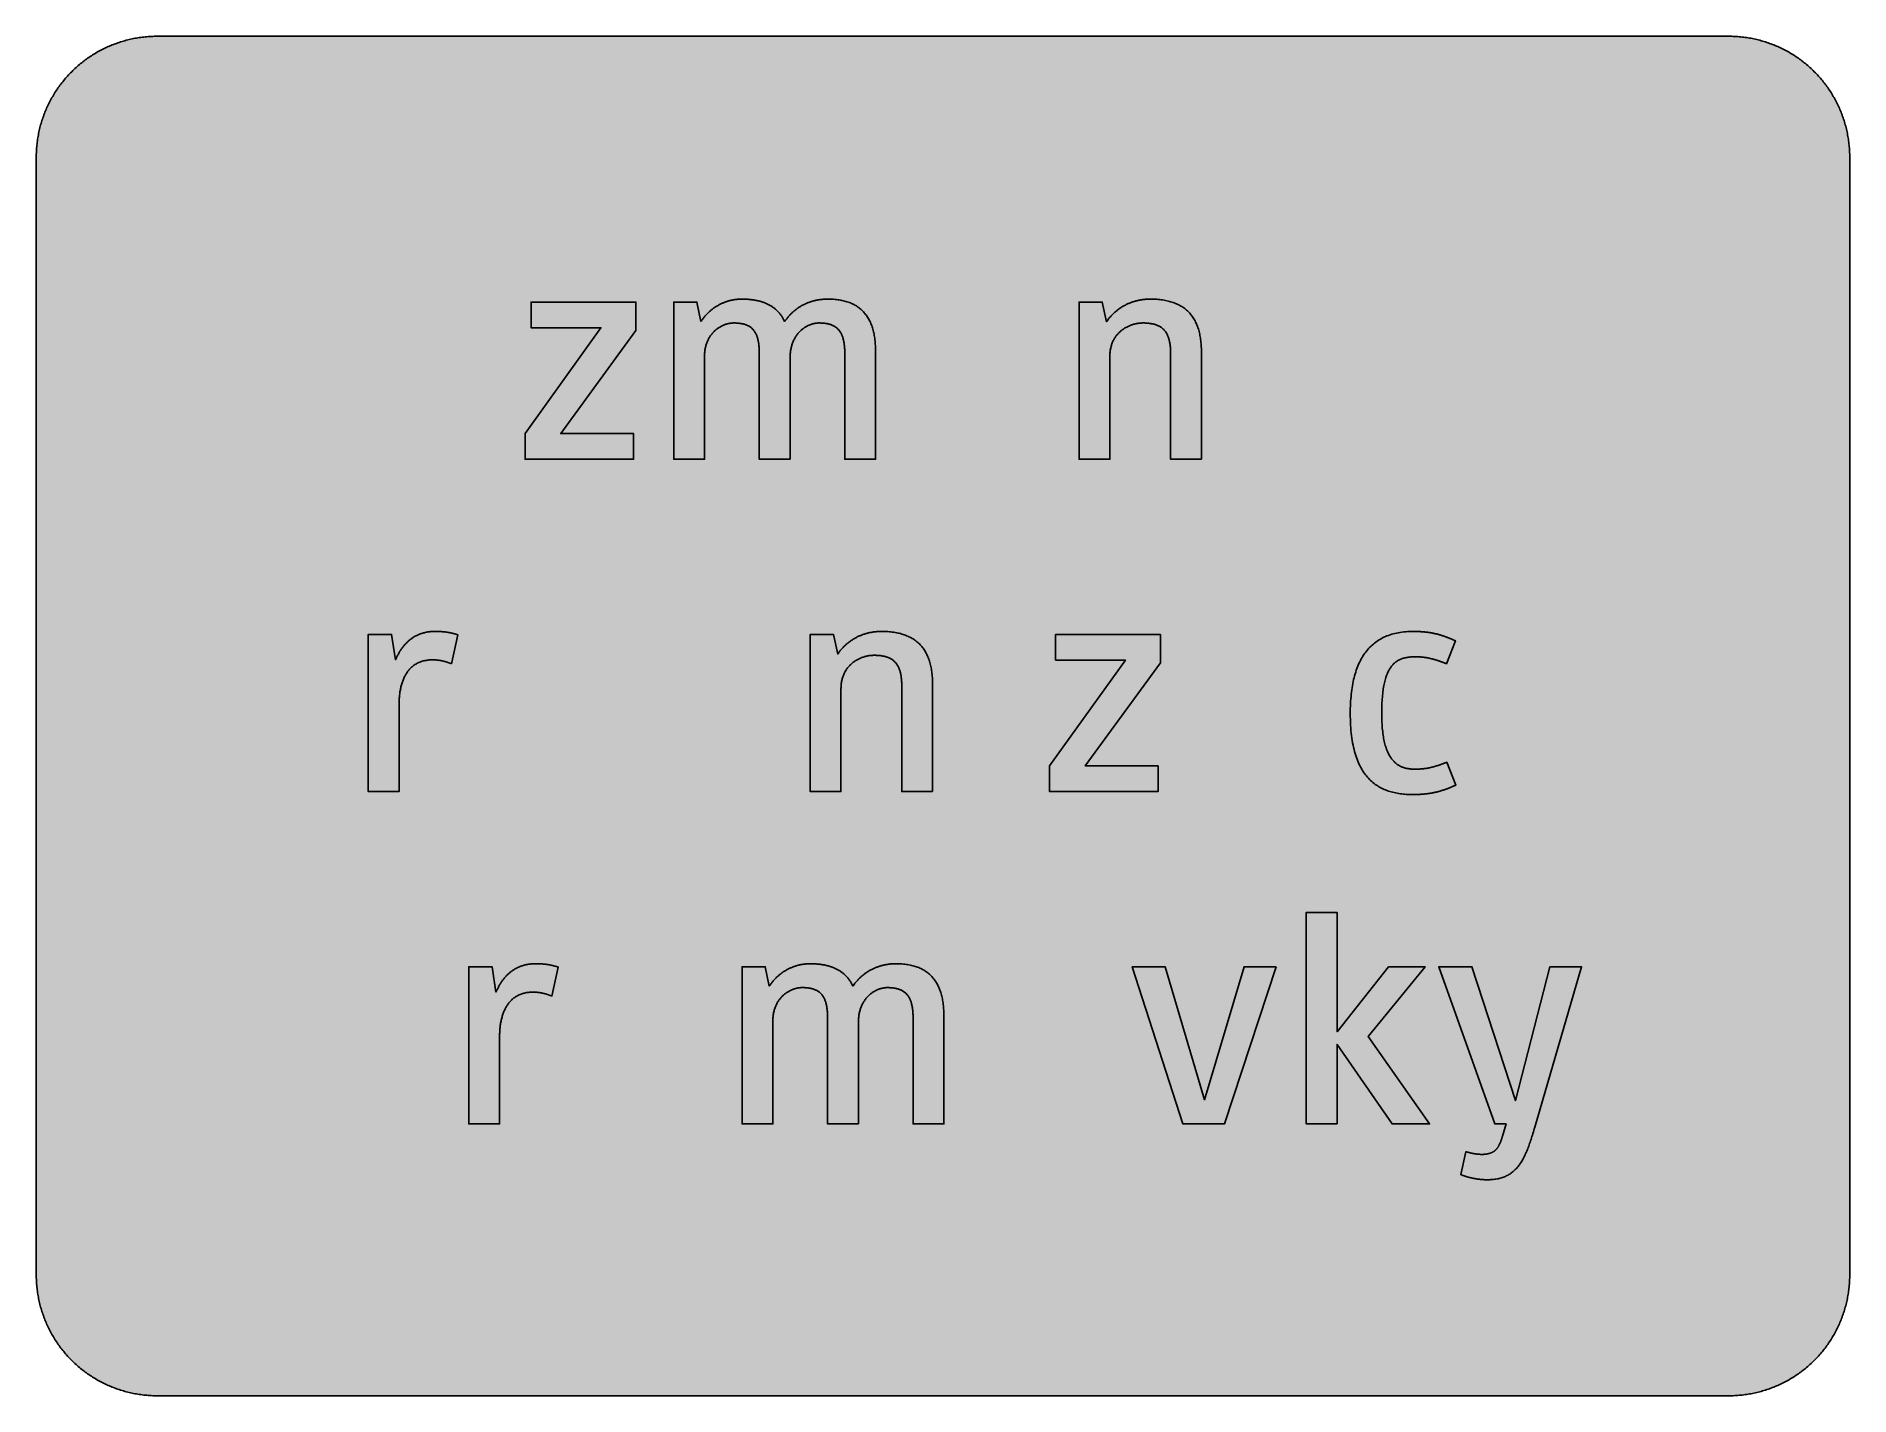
# Model space of a CAD drawing. Header units: millimetres. Extents: x 0 to 212, y 0 to 159.
import ezdxf

# ---------------------------------------------------------------- set-up
doc = ezdxf.new("R2010")
doc.units = ezdxf.units.MM

msp = doc.modelspace()

# ---------------------------------------------------------------- hatches: boundary and pattern name
for color, points in [(254, [(14.1633, 0.0536), (13.9878, 0.0533), (13.8125, 0.0559), (13.6373, 0.061), (13.462, 0.0686), (13.2893, 0.0787), (13.114, 0.0914), (12.9413, 0.1041), (12.7686, 0.1219), (12.5959, 0.1397), (12.4231, 0.16), (12.2504, 0.1829), (12.0777, 0.2057), (11.9075, 0.2337), (11.7373, 0.2616), (11.5672, 0.2921), (11.397, 0.3251), (11.2268, 0.3607), (11.0592, 0.3988), (10.8915, 0.4369), (10.7239, 0.4775), (10.5562, 0.5207), (10.3886, 0.5664), (10.2235, 0.6121), (10.0584, 0.6629), (9.8933, 0.7137), (9.7307, 0.7671), (9.5682, 0.8204), (9.4056, 0.8788), (9.2431, 0.9373), (9.083, 0.9982), (8.923, 1.0617), (8.763, 1.1252), (8.6055, 1.1938), (8.4455, 1.2624), (8.2906, 1.331), (8.1331, 1.4046), (7.9781, 1.4783), (7.8232, 1.5545), (7.6708, 1.6332), (7.5184, 1.7145), (7.366, 1.7958), (7.2161, 1.8796), (7.0663, 1.966), (6.919, 2.0523), (6.7716, 2.1438), (6.6243, 2.2352), (6.4795, 2.3266), (6.3348, 2.4232), (6.19, 2.5197), (6.0477, 2.6187), (5.908, 2.7178), (5.7683, 2.8194), (5.6286, 2.9235), (5.4915, 3.0302), (5.3543, 3.1369), (5.2197, 3.2461), (5.0851, 3.3579), (4.953, 3.4722), (4.8209, 3.5865), (4.6914, 3.7033), (4.5644, 3.8202), (4.4348, 3.9395), (4.3104, 4.0615), (4.1859, 4.1859), (4.0615, 4.3104), (3.9395, 4.4348), (3.8202, 4.5618), (3.7033, 4.6914), (3.5865, 4.8209), (3.4722, 4.953), (3.3579, 5.0851), (3.2487, 5.2197), (3.1369, 5.3543), (3.0302, 5.4915), (2.9235, 5.6286), (2.8194, 5.7683), (2.7178, 5.908), (2.6187, 6.0477), (2.5197, 6.19), (2.4232, 6.3348), (2.3266, 6.477), (2.2352, 6.6243), (2.1438, 6.7691), (2.0523, 6.919), (1.966, 7.0663), (1.8796, 7.2161), (1.7958, 7.366), (1.7145, 7.5184), (1.6332, 7.6708), (1.5545, 7.8232), (1.4783, 7.9781), (1.4046, 8.1331), (1.331, 8.2906), (1.2598, 8.4455), (1.1913, 8.603), (1.1252, 8.763), (1.0592, 8.923), (0.9982, 9.083), (0.9373, 9.2431), (0.8763, 9.4056), (0.8204, 9.5682), (0.7645, 9.7307), (0.7112, 9.8933), (0.6604, 10.0584), (0.6121, 10.2235), (0.5639, 10.3911), (0.5207, 10.5562), (0.4775, 10.7239), (0.4343, 10.8915), (0.3962, 11.0592), (0.3607, 11.2268), (0.3251, 11.397), (0.2921, 11.5672), (0.2616, 11.7373), (0.2311, 11.9075), (0.2057, 12.0802), (0.1803, 12.2504), (0.1575, 12.4231), (0.1372, 12.5959), (0.1194, 12.7686), (0.1041, 12.9413), (0.0889, 13.1166), (0.0787, 13.2893), (0.0686, 13.4645), (0.061, 13.6373), (0.0559, 13.8125), (0.0508, 13.9878), (0.0508, 14.163), (0.0522, 144.6925), (0.0508, 144.8664), (0.0559, 145.0416), (0.061, 145.2169), (0.0686, 145.3896), (0.0787, 145.5649), (0.0889, 145.7376), (0.1041, 145.9128), (0.1194, 146.0856), (0.1372, 146.2583), (0.1575, 146.431), (0.1803, 146.6037), (0.2057, 146.7739), (0.2311, 146.9466), (0.2616, 147.1168), (0.2921, 147.287), (0.3251, 147.4572), (0.3607, 147.6248), (0.3962, 147.795), (0.4343, 147.9626), (0.4775, 148.1303), (0.5207, 148.2979), (0.5639, 148.463), (0.6121, 148.6281), (0.6604, 148.7932), (0.7112, 148.9583), (0.7645, 149.1234), (0.8204, 149.286), (0.8763, 149.4485), (0.9373, 149.6111), (0.9982, 149.7711), (1.0592, 149.9311), (1.1252, 150.0911), (1.1913, 150.2486), (1.2598, 150.4061), (1.331, 150.5636), (1.4046, 150.7185), (1.4783, 150.876), (1.5545, 151.0284), (1.6332, 151.1833), (1.7145, 151.3357), (1.7958, 151.4856), (1.8796, 151.638), (1.966, 151.7879), (2.0523, 151.9352), (2.1438, 152.0825), (2.2352, 152.2298), (2.3266, 152.3746), (2.4232, 152.5194), (2.5197, 152.6616), (2.6187, 152.8039), (2.7178, 152.9461), (2.8194, 153.0858), (2.9235, 153.2255), (3.0302, 153.3627), (3.1369, 153.4973), (3.2487, 153.6344), (3.3579, 153.7665), (3.4722, 153.8986), (3.5865, 154.0307), (3.7033, 154.1602), (3.8202, 154.2898), (3.9395, 154.4168), (4.0615, 154.5438), (4.1859, 154.6682), (4.3104, 154.7901), (4.4348, 154.9121), (4.5644, 155.034), (4.6914, 155.1508), (4.8209, 155.2677), (4.953, 155.382), (5.0851, 155.4937), (5.2197, 155.6055), (5.3543, 155.7147), (5.4915, 155.8239), (5.6286, 155.9281), (5.7683, 156.0322), (5.908, 156.1338), (6.0477, 156.2354), (6.19, 156.3345), (6.3348, 156.431), (6.4795, 156.525), (6.6243, 156.6189), (6.7716, 156.7104), (6.919, 156.7993), (7.0663, 156.8882), (7.2161, 156.9745), (7.366, 157.0584), (7.5184, 157.1396), (7.6708, 157.2209), (7.8232, 157.2971), (7.9781, 157.3733), (8.1331, 157.4495), (8.2906, 157.5206), (8.4455, 157.5918), (8.6055, 157.6603), (8.763, 157.7289), (8.923, 157.7924), (9.083, 157.8559), (9.2431, 157.9169), (9.4056, 157.9753), (9.5682, 158.0337), (9.7307, 158.0871), (9.8933, 158.1404), (10.0584, 158.1912), (10.2235, 158.242), (10.3886, 158.2877), (10.5562, 158.3334), (10.7239, 158.3766), (10.8915, 158.4173), (11.0592, 158.4579), (11.2268, 158.4935), (11.397, 158.529), (11.5672, 158.562), (11.7373, 158.5925), (11.9075, 158.6205), (12.0777, 158.6484), (12.2504, 158.6713), (12.4231, 158.6941), (12.5959, 158.7144), (12.7686, 158.7322), (12.9413, 158.75), (13.114, 158.7627), (13.2893, 158.7754), (13.462, 158.7856), (13.6373, 158.7932), (13.8125, 158.7983), (13.9878, 158.8008), (14.163, 158.8033), (197.6078, 158.8036), (197.7822, 158.8008), (197.9574, 158.7983), (198.1327, 158.7932), (198.3054, 158.7856), (198.4807, 158.7754), (198.6534, 158.7627), (198.8287, 158.75), (199.0014, 158.7322), (199.1741, 158.7144), (199.3468, 158.6941), (199.5195, 158.6713), (199.6897, 158.6484), (199.8624, 158.6205), (200.0326, 158.5925), (200.2028, 158.562), (200.373, 158.529), (200.5432, 158.4935), (200.7108, 158.4579), (200.8784, 158.4173), (201.0461, 158.3766), (201.2137, 158.3334), (201.3788, 158.2877), (201.5465, 158.242), (201.7116, 158.1912), (201.8767, 158.1404), (202.0392, 158.0871), (202.2018, 158.0337), (202.3643, 157.9753), (202.5269, 157.9169), (202.6869, 157.8559), (202.8469, 157.7924), (203.007, 157.7289), (203.167, 157.6603), (203.3245, 157.5918), (203.4794, 157.5206), (203.6369, 157.4495), (203.7918, 157.3733), (203.9468, 157.2971), (204.0992, 157.2209), (204.2516, 157.1396), (204.404, 157.0584), (204.5538, 156.9745), (204.7037, 156.8882), (204.8535, 156.7993), (205.0009, 156.7104), (205.1456, 156.6189), (205.293, 156.525), (205.4352, 156.431), (205.58, 156.3345), (205.7222, 156.2354), (205.8619, 156.1338), (206.0016, 156.0322), (206.1413, 155.9281), (206.2785, 155.8239), (206.4156, 155.7147), (206.5503, 155.6055), (206.6849, 155.4937), (206.817, 155.382), (206.949, 155.2677), (207.0786, 155.1508), (207.2081, 155.034), (207.3351, 154.9121), (207.4596, 154.7901), (207.584, 154.6682), (207.7085, 154.5438), (207.8304, 154.4168), (207.9498, 154.2898), (208.0666, 154.1602), (208.1835, 154.0307), (208.2978, 153.8986), (208.4121, 153.7665), (208.5238, 153.6344), (208.6331, 153.4973), (208.7397, 153.3627), (208.8464, 153.2255), (208.9506, 153.0858), (209.0522, 152.9461), (209.1512, 152.8039), (209.2503, 152.6616), (209.3468, 152.5194), (209.4433, 152.3746), (209.5348, 152.2298), (209.6262, 152.0825), (209.7176, 151.9352), (209.804, 151.7879), (209.8904, 151.638), (209.9742, 151.4856), (210.0555, 151.3357), (210.1367, 151.1833), (210.2155, 151.0284), (210.2917, 150.876), (210.3653, 150.7185), (210.439, 150.5636), (210.5076, 150.4061), (210.5762, 150.2486), (210.6447, 150.0911), (210.7082, 149.9311), (210.7717, 149.7711), (210.8327, 149.6111), (210.8911, 149.4485), (210.9495, 149.286), (211.0029, 149.1234), (211.0562, 148.9583), (211.107, 148.7932), (211.1578, 148.6281), (211.2035, 148.463), (211.2493, 148.2979), (211.2924, 148.1303), (211.3331, 147.9626), (211.3712, 147.795), (211.4093, 147.6248), (211.4448, 147.4572), (211.4779, 147.287), (211.5083, 147.1168), (211.5363, 146.9466), (211.5642, 146.7739), (211.5871, 146.6037), (211.6099, 146.431), (211.6303, 146.2583), (211.648, 146.0856), (211.6658, 145.9128), (211.6785, 145.7376), (211.6912, 145.5649), (211.7014, 145.3896), (211.709, 145.2169), (211.7141, 145.0416), (211.7166, 144.8664), (211.7166, 144.6911), (211.7189, 14.1647), (211.7166, 13.9878), (211.7141, 13.8125), (211.709, 13.6373), (211.7014, 13.4645), (211.6912, 13.2893), (211.6785, 13.1166), (211.6658, 12.9413), (211.648, 12.7686), (211.6303, 12.5959), (211.6099, 12.4231), (211.5871, 12.2504), (211.5642, 12.0802), (211.5363, 11.9075), (211.5083, 11.7373), (211.4779, 11.5672), (211.4448, 11.397), (211.4093, 11.2268), (211.3712, 11.0592), (211.3331, 10.8915), (211.2924, 10.7239), (211.2493, 10.5562), (211.2035, 10.3911), (211.1578, 10.2235), (211.107, 10.0584), (211.0562, 9.8933), (211.0029, 9.7307), (210.9495, 9.5682), (210.8911, 9.4056), (210.8327, 9.2431), (210.7717, 9.083), (210.7082, 8.923), (210.6447, 8.763), (210.5762, 8.603), (210.5076, 8.4455), (210.439, 8.2906), (210.3653, 8.1331), (210.2917, 7.9781), (210.2155, 7.8232), (210.1367, 7.6708), (210.0555, 7.5184), (209.9742, 7.366), (209.8904, 7.2161), (209.804, 7.0663), (209.7176, 6.919), (209.6262, 6.7691), (209.5348, 6.6243), (209.4433, 6.477), (209.3468, 6.3348), (209.2503, 6.19), (209.1512, 6.0477), (209.0522, 5.908), (208.9506, 5.7683), (208.8464, 5.6286), (208.7397, 5.4915), (208.6331, 5.3543), (208.5238, 5.2197), (208.4121, 5.0851), (208.2978, 4.953), (208.1835, 4.8209), (208.0666, 4.6914), (207.9498, 4.5618), (207.8304, 4.4348), (207.7085, 4.3104), (207.584, 4.1859), (207.4596, 4.0615), (207.3351, 3.9395), (207.2081, 3.8202), (207.0786, 3.7033), (206.949, 3.5865), (206.817, 3.4722), (206.6849, 3.3579), (206.5503, 3.2461), (206.4156, 3.1369), (206.2785, 3.0302), (206.1413, 2.9235), (206.0016, 2.8194), (205.8619, 2.7178), (205.7222, 2.6187), (205.58, 2.5197), (205.4352, 2.4232), (205.293, 2.3266), (205.1456, 2.2352), (205.0009, 2.1438), (204.8535, 2.0523), (204.7037, 1.966), (204.5538, 1.8796), (204.404, 1.7958), (204.2516, 1.7145), (204.0992, 1.6332), (203.9468, 1.5545), (203.7918, 1.4783), (203.6369, 1.4046), (203.4794, 1.331), (203.3245, 1.2624), (203.167, 1.1938), (203.007, 1.1252), (202.8469, 1.0617), (202.6869, 0.9982), (202.5269, 0.9373), (202.3643, 0.8788), (202.2018, 0.8204), (202.0392, 0.7671), (201.8767, 0.7137), (201.7116, 0.6629), (201.5465, 0.6121), (201.3788, 0.5664), (201.2137, 0.5207), (201.0461, 0.4775), (200.8784, 0.4369), (200.7108, 0.3988), (200.5432, 0.3607), (200.373, 0.3251), (200.2028, 0.2921), (200.0326, 0.2616), (199.8624, 0.2337), (199.6897, 0.2057), (199.5195, 0.1829), (199.3468, 0.16), (199.1741, 0.1397), (199.0014, 0.1219), (198.8287, 0.1041), (198.6534, 0.0914), (198.4807, 0.0787), (198.3054, 0.0686), (198.1327, 0.061), (197.9574, 0.0559), (197.7822, 0.0533), (197.6069, 0.0533)]), (59, [(70.0444, 124.442), (70.0444, 127.7578), (57.8033, 127.7578), (57.8033, 124.7606), (65.9515, 124.7606), (57.0978, 112.4133), (57.0978, 109.4147), (69.7618, 109.4147), (69.7618, 112.4133), (61.2592, 112.4133)]), (59, [(88.036, 109.4147), (88.036, 121.2328), (88.0364, 121.3637), (88.0415, 121.4958), (88.0466, 121.6228), (88.0567, 121.7473), (88.0694, 121.8717), (88.0847, 121.9937), (88.1024, 122.1105), (88.1228, 122.2273), (88.1456, 122.3416), (88.1685, 122.4534), (88.1964, 122.5626), (88.2269, 122.6693), (88.2574, 122.7734), (88.2904, 122.8776), (88.3285, 122.9766), (88.3666, 123.0757), (88.4047, 123.1722), (88.4479, 123.2662), (88.4911, 123.3576), (88.5368, 123.4465), (88.5825, 123.5329), (88.6308, 123.6193), (88.6816, 123.7005), (88.7349, 123.7818), (88.7882, 123.8606), (88.8416, 123.9368), (88.8975, 124.0104), (88.9559, 124.0815), (89.0143, 124.1527), (89.0753, 124.2187), (89.1362, 124.2847), (89.1972, 124.3482), (89.2607, 124.4092), (89.3267, 124.4702), (89.3902, 124.526), (89.4563, 124.5819), (89.5248, 124.6353), (89.5909, 124.6861), (89.6595, 124.7343), (89.728, 124.7826), (89.7992, 124.8258), (89.8677, 124.8689), (89.9389, 124.9096), (90.01, 124.9502), (90.0811, 124.9858), (90.1522, 125.0213), (90.2233, 125.0544), (90.297, 125.0848), (90.3681, 125.1153), (90.4392, 125.1407), (90.5129, 125.1661), (90.584, 125.189), (90.6551, 125.2118), (90.7263, 125.2296), (90.7999, 125.2474), (90.8685, 125.2652), (90.9396, 125.2779), (91.0107, 125.2906), (91.0793, 125.3007), (91.1504, 125.3084), (91.219, 125.3134), (91.2876, 125.3185), (91.3536, 125.3211), (91.4197, 125.3236), (91.5187, 125.3211), (91.6153, 125.3185), (91.7092, 125.316), (91.8032, 125.3109), (91.8947, 125.3033), (91.9836, 125.2957), (92.0699, 125.2855), (92.1563, 125.2753), (92.2401, 125.2626), (92.3239, 125.2474), (92.4052, 125.2322), (92.4839, 125.2144), (92.5601, 125.1966), (92.6363, 125.1737), (92.71, 125.1534), (92.7811, 125.128), (92.8522, 125.1026), (92.9208, 125.0747), (92.9894, 125.0467), (93.0529, 125.0163), (93.1164, 124.9832), (93.1799, 124.9502), (93.2409, 124.9147), (93.2993, 124.8766), (93.3577, 124.8359), (93.4136, 124.7953), (93.4669, 124.7521), (93.5203, 124.7089), (93.5711, 124.6607), (93.6193, 124.6124), (93.6676, 124.5641), (93.7133, 124.5108), (93.759, 124.4575), (93.8022, 124.4016), (93.8428, 124.3432), (93.8835, 124.2847), (93.9216, 124.2238), (93.9597, 124.1603), (93.9952, 124.0942), (94.0283, 124.0282), (94.0613, 123.9571), (94.0918, 123.886), (94.1222, 123.8148), (94.1502, 123.7386), (94.1756, 123.6624), (94.201, 123.5812), (94.2264, 123.4999), (94.2492, 123.4186), (94.2696, 123.3322), (94.2899, 123.2459), (94.3077, 123.1544), (94.3229, 123.063), (94.3381, 122.969), (94.3534, 122.875), (94.3661, 122.776), (94.3762, 122.6744), (94.3864, 122.5728), (94.3966, 122.4686), (94.4016, 122.362), (94.4093, 122.2527), (94.4143, 122.141), (94.4169, 122.0292), (94.4194, 121.9124), (94.4194, 121.7955), (94.4203, 109.4147), (98.0186, 109.4147), (98.0186, 121.9726), (98.0161, 122.1562), (98.0135, 122.3366), (98.0059, 122.5144), (97.9983, 122.6922), (97.9856, 122.8649), (97.9729, 123.0351), (97.9576, 123.2027), (97.9373, 123.3703), (97.917, 123.5329), (97.8941, 123.6929), (97.8662, 123.8504), (97.8383, 124.0053), (97.8078, 124.1577), (97.7722, 124.3076), (97.7367, 124.4524), (97.696, 124.5972), (97.6554, 124.7394), (97.6097, 124.8766), (97.5614, 125.0137), (97.5131, 125.1458), (97.4598, 125.2753), (97.4039, 125.4023), (97.3455, 125.5268), (97.2845, 125.6487), (97.221, 125.7681), (97.155, 125.8849), (97.0839, 125.9992), (97.0128, 126.1085), (96.9366, 126.2151), (96.8578, 126.3218), (96.7791, 126.4234), (96.6953, 126.5225), (96.6089, 126.619), (96.5175, 126.7104), (96.426, 126.8019), (96.3295, 126.8882), (96.233, 126.9721), (96.1314, 127.0559), (96.0272, 127.1321), (95.9206, 127.2083), (95.8088, 127.2819), (95.697, 127.3505), (95.5802, 127.4166), (95.4608, 127.4826), (95.3364, 127.541), (95.2119, 127.5994), (95.0824, 127.6553), (94.9528, 127.7061), (94.8157, 127.7544), (94.6785, 127.8001), (94.5388, 127.8433), (94.394, 127.8814), (94.2467, 127.9169), (94.0943, 127.95), (93.9419, 127.9804), (93.7844, 128.0084), (93.6244, 128.0312), (93.4593, 128.0516), (93.2917, 128.0693), (93.1215, 128.0846), (92.9488, 128.0947), (92.771, 128.1024), (92.5932, 128.1074), (92.4077, 128.11), (92.3214, 128.1074), (92.2325, 128.1074), (92.1461, 128.1049), (92.0572, 128.0998), (91.9709, 128.0947), (91.882, 128.0871), (91.7956, 128.0795), (91.7067, 128.0719), (91.6203, 128.0617), (91.5314, 128.049), (91.4451, 128.0363), (91.3587, 128.0236), (91.2698, 128.0084), (91.1835, 127.9906), (91.0971, 127.9728), (91.0107, 127.955), (90.9244, 127.9347), (90.838, 127.9119), (90.7517, 127.8915), (90.6678, 127.8661), (90.5815, 127.8407), (90.4977, 127.8153), (90.4113, 127.7874), (90.3275, 127.7569), (90.2437, 127.7264), (90.1598, 127.696), (90.076, 127.6629), (89.9922, 127.6299), (89.9109, 127.5944), (89.8296, 127.5563), (89.7458, 127.5182), (89.6645, 127.4801), (89.5858, 127.4394), (89.5045, 127.3962), (89.4258, 127.3531), (89.3445, 127.3073), (89.2658, 127.2616), (89.1896, 127.2159), (89.1108, 127.1651), (89.0346, 127.1168), (88.9584, 127.0635), (88.8822, 127.0127), (88.806, 126.9568), (88.7324, 126.9009), (88.6587, 126.8451), (88.585, 126.7866), (88.5114, 126.7282), (88.4403, 126.6673), (88.3691, 126.6038), (88.298, 126.5403), (88.2294, 126.4742), (88.1609, 126.4082), (88.0923, 126.3396), (88.0237, 126.271), (87.9577, 126.1999), (87.8916, 126.1288), (87.8281, 126.0551), (87.7646, 125.9789), (87.7011, 125.9027), (87.6376, 125.824), (87.5767, 125.7452), (87.5182, 125.664), (87.4573, 125.5827), (87.3989, 125.4989), (87.3608, 125.5801), (87.3201, 125.6589), (87.2795, 125.7376), (87.2388, 125.8138), (87.1931, 125.89), (87.1499, 125.9637), (87.1042, 126.0373), (87.056, 126.1085), (87.0077, 126.177), (86.9594, 126.2482), (86.9086, 126.3167), (86.8578, 126.3828), (86.8045, 126.4488), (86.7486, 126.5123), (86.6927, 126.5758), (86.6369, 126.6368), (86.5784, 126.6977), (86.52, 126.7562), (86.4591, 126.8146), (86.3981, 126.8705), (86.3346, 126.9263), (86.2711, 126.9797), (86.2051, 127.033), (86.139, 127.0838), (86.0704, 127.1346), (86.0019, 127.1854), (85.9307, 127.2337), (85.8596, 127.2794), (85.786, 127.3251), (85.7123, 127.3683), (85.6361, 127.4115), (85.5599, 127.4521), (85.4837, 127.4928), (85.4024, 127.5309), (85.3237, 127.569), (85.2424, 127.6071), (85.1586, 127.6426), (85.0748, 127.6756), (84.9884, 127.7087), (84.902, 127.7391), (84.8131, 127.7696), (84.7242, 127.7976), (84.6328, 127.8255), (84.5414, 127.8534), (84.4474, 127.8763), (84.3534, 127.9017), (84.2569, 127.9246), (84.1604, 127.9449), (84.0613, 127.9652), (83.9622, 127.983), (83.8606, 128.0008), (83.759, 128.016), (83.6549, 128.0312), (83.5482, 128.0439), (83.4415, 128.0566), (83.3349, 128.0668), (83.2256, 128.077), (83.1164, 128.0871), (83.0047, 128.0922), (82.8904, 128.0998), (82.7761, 128.1024), (82.6592, 128.1074), (82.5424, 128.1074), (82.4255, 128.11), (82.3392, 128.1074), (82.2528, 128.1074), (82.1665, 128.1049), (82.0826, 128.0998), (81.9963, 128.0947), (81.9099, 128.0871), (81.8261, 128.0795), (81.7423, 128.0693), (81.6559, 128.0592), (81.5721, 128.0465), (81.4883, 128.0338), (81.4045, 128.0185), (81.3206, 128.0033), (81.2368, 127.9881), (81.153, 127.9677), (81.0692, 127.95), (80.9879, 127.9296), (80.9041, 127.9068), (80.8228, 127.8839), (80.7415, 127.8585), (80.6602, 127.8331), (80.579, 127.8052), (80.4977, 127.7772), (80.4164, 127.7493), (80.3377, 127.7188), (80.2564, 127.6858), (80.1776, 127.6528), (80.0989, 127.6172), (80.0202, 127.5817), (79.9414, 127.5436), (79.8652, 127.5055), (79.789, 127.4648), (79.7103, 127.4242), (79.6341, 127.381), (79.5604, 127.3378), (79.4842, 127.2921), (79.4106, 127.2464), (79.3344, 127.1981), (79.2607, 127.1499), (79.1896, 127.0991), (79.1159, 127.0483), (79.0448, 126.9949), (78.9737, 126.9416), (78.9026, 126.8857), (78.8314, 126.8298), (78.7629, 126.7714), (78.6943, 126.713), (78.6257, 126.652), (78.5571, 126.5885), (78.4911, 126.525), (78.425, 126.4615), (78.359, 126.3955), (78.293, 126.3269), (78.2295, 126.2583), (78.166, 126.1897), (78.1025, 126.1186), (78.0415, 126.045), (77.9805, 125.9713), (77.9196, 125.8951), (77.8586, 125.8189), (77.8002, 125.7402), (77.7418, 125.6614), (77.6834, 125.5801), (77.6275, 125.4989), (77.1701, 127.7578), (74.4541, 127.7578), (74.4541, 109.4147), (78.0521, 109.4147), (78.0521, 121.4434), (78.0517, 121.5669), (78.0567, 121.6889), (78.0644, 121.8082), (78.0745, 121.9276), (78.0872, 122.0445), (78.1025, 122.1588), (78.1202, 122.268), (78.1406, 122.3797), (78.1634, 122.4864), (78.1888, 122.5906), (78.2168, 122.6947), (78.2447, 122.7963), (78.2777, 122.8954), (78.3107, 122.9919), (78.3488, 123.0859), (78.3869, 123.1798), (78.4276, 123.2713), (78.4682, 123.3602), (78.5139, 123.4465), (78.5597, 123.5304), (78.6079, 123.6142), (78.6562, 123.6929), (78.707, 123.7717), (78.7603, 123.8479), (78.8137, 123.9241), (78.8695, 123.9952), (78.9254, 124.0663), (78.9838, 124.1349), (79.0423, 124.2009), (79.1032, 124.2644), (79.1642, 124.3279), (79.2277, 124.3889), (79.2912, 124.4473), (79.3572, 124.5032), (79.4233, 124.5591), (79.4893, 124.6099), (79.5553, 124.6607), (79.6239, 124.7089), (79.6925, 124.7572), (79.7611, 124.8029), (79.8322, 124.8461), (79.9008, 124.8867), (79.9719, 124.9248), (80.043, 124.9629), (80.1141, 124.9985), (80.1853, 125.0315), (80.2564, 125.0645), (80.3275, 125.0925), (80.3986, 125.1204), (80.4723, 125.1483), (80.5434, 125.1712), (80.6145, 125.1941), (80.6856, 125.2144), (80.7568, 125.2347), (80.8279, 125.2499), (80.8965, 125.2652), (80.9676, 125.2804), (81.0362, 125.2906), (81.1047, 125.3007), (81.1733, 125.3084), (81.2419, 125.316), (81.3079, 125.3185), (81.374, 125.3211), (81.4375, 125.3236), (81.5365, 125.3211), (81.6331, 125.3211), (81.727, 125.316), (81.821, 125.3109), (81.9125, 125.3058), (82.0014, 125.2982), (82.0877, 125.2906), (82.1741, 125.2804), (82.2579, 125.2677), (82.3417, 125.255), (82.423, 125.2398), (82.5017, 125.2245), (82.5779, 125.2068), (82.6541, 125.1864), (82.7278, 125.1661), (82.7989, 125.1433), (82.87, 125.1204), (82.9386, 125.095), (83.0072, 125.0671), (83.0707, 125.0366), (83.1342, 125.0061), (83.1977, 124.9731), (83.2587, 124.9401), (83.3171, 124.9045), (83.3755, 124.8664), (83.4314, 124.8258), (83.4847, 124.7851), (83.5381, 124.7419), (83.5889, 124.6962), (83.6371, 124.6505), (83.6854, 124.6022), (83.7311, 124.5514), (83.7768, 124.4981), (83.82, 124.4448), (83.8606, 124.3863), (83.9013, 124.3279), (83.9394, 124.267), (83.9775, 124.206), (84.013, 124.14), (84.0461, 124.0739), (84.0791, 124.0053), (84.1096, 123.9342), (84.14, 123.8606), (84.168, 123.7844), (84.1934, 123.7082), (84.2188, 123.6294), (84.2442, 123.5456), (84.267, 123.4618), (84.2874, 123.3754), (84.3077, 123.2865), (84.3255, 123.1951), (84.3407, 123.1036), (84.3559, 123.0071), (84.3712, 122.9081), (84.3839, 122.809), (84.394, 122.7049), (84.4042, 122.6007), (84.4144, 122.494), (84.4194, 122.3823), (84.4271, 122.2705), (84.4321, 122.1562), (84.4347, 122.0368), (84.4372, 121.9175), (84.4372, 121.7955), (84.4381, 109.4147)]), (59, [(136.048, 109.4147), (136.048, 121.9726), (136.0449, 122.1588), (136.0424, 122.3416), (136.0348, 122.5245), (136.0246, 122.7023), (136.0119, 122.8801), (135.9967, 123.0528), (135.9789, 123.223), (135.9586, 123.3907), (135.9357, 123.5558), (135.9078, 123.7158), (135.8798, 123.8758), (135.8468, 124.0307), (135.8138, 124.1857), (135.7757, 124.3355), (135.7351, 124.4829), (135.6919, 124.6276), (135.6436, 124.7699), (135.5954, 124.907), (135.5446, 125.0442), (135.4887, 125.1763), (135.4303, 125.3084), (135.3693, 125.4354), (135.3058, 125.5598), (135.2398, 125.6817), (135.1712, 125.8011), (135.0975, 125.9154), (135.0213, 126.0297), (134.9451, 126.1389), (134.8638, 126.2456), (134.7775, 126.3498), (134.6911, 126.4514), (134.6022, 126.5479), (134.5082, 126.6444), (134.4117, 126.7358), (134.3127, 126.8247), (134.2111, 126.9111), (134.1044, 126.9949), (133.9952, 127.0762), (133.8859, 127.1524), (133.7691, 127.2286), (133.6523, 127.2997), (133.5329, 127.3683), (133.4084, 127.4343), (133.2814, 127.4953), (133.1519, 127.5563), (133.0198, 127.6121), (132.8826, 127.6655), (132.7429, 127.7163), (132.6007, 127.7645), (132.4559, 127.8077), (132.3061, 127.8484), (132.1562, 127.8865), (132.0013, 127.922), (131.8438, 127.955), (131.6812, 127.9855), (131.5161, 128.0109), (131.3485, 128.0338), (131.1783, 128.0541), (131.003, 128.0719), (130.8278, 128.0846), (130.6474, 128.0947), (130.462, 128.1024), (130.2766, 128.1074), (130.0861, 128.11), (129.9921, 128.1074), (129.9007, 128.1074), (129.8092, 128.1049), (129.7153, 128.0998), (129.6238, 128.0947), (129.5324, 128.0871), (129.4409, 128.0795), (129.3495, 128.0693), (129.2581, 128.0592), (129.1666, 128.0465), (129.0752, 128.0338), (128.9863, 128.0185), (128.8948, 128.0033), (128.8059, 127.9855), (128.7145, 127.9677), (128.6256, 127.95), (128.5367, 127.9271), (128.4478, 127.9068), (128.3589, 127.8839), (128.2725, 127.8585), (128.1836, 127.8331), (128.0973, 127.8052), (128.0109, 127.7772), (127.9246, 127.7468), (127.8382, 127.7163), (127.7518, 127.6833), (127.668, 127.6502), (127.5842, 127.6147), (127.4978, 127.5791), (127.4166, 127.541), (127.3327, 127.5004), (127.2489, 127.4623), (127.1676, 127.4191), (127.0864, 127.3759), (127.0051, 127.3327), (126.9263, 127.287), (126.8451, 127.2413), (126.7663, 127.193), (126.6876, 127.1422), (126.6114, 127.0914), (126.5326, 127.0406), (126.4564, 126.9848), (126.3802, 126.9314), (126.3066, 126.8755), (126.2304, 126.8171), (126.1567, 126.7587), (126.0856, 126.6977), (126.0119, 126.6368), (125.9408, 126.5733), (125.8697, 126.5098), (125.8011, 126.4437), (125.7325, 126.3777), (125.664, 126.3091), (125.5954, 126.238), (125.5293, 126.1669), (125.4633, 126.0958), (125.3998, 126.0221), (125.3338, 125.9459), (125.2728, 125.8697), (125.2093, 125.791), (125.1483, 125.7122), (125.0874, 125.6309), (125.029, 125.5497), (124.9705, 125.4658), (124.4783, 127.7578), (121.7605, 127.7578), (121.7605, 109.4147), (125.3603, 109.4147), (125.3603, 121.4434), (125.3617, 121.5669), (125.3642, 121.6889), (125.3719, 121.8082), (125.3846, 121.9276), (125.3973, 122.0445), (125.4125, 122.1588), (125.4328, 122.268), (125.4557, 122.3797), (125.4785, 122.4864), (125.5065, 122.5906), (125.537, 122.6947), (125.5674, 122.7963), (125.603, 122.8954), (125.6411, 122.9919), (125.6792, 123.0859), (125.7224, 123.1798), (125.7656, 123.2713), (125.8113, 123.3602), (125.8595, 123.4465), (125.9103, 123.5304), (125.9611, 123.6142), (126.0145, 123.6929), (126.0704, 123.7717), (126.1288, 123.8479), (126.1872, 123.9241), (126.2482, 123.9952), (126.3117, 124.0663), (126.3752, 124.1349), (126.4412, 124.2009), (126.5072, 124.2644), (126.5758, 124.3279), (126.6469, 124.3889), (126.7181, 124.4473), (126.7892, 124.5032), (126.8628, 124.5591), (126.9365, 124.6099), (127.0127, 124.6607), (127.0889, 124.7089), (127.1651, 124.7572), (127.2438, 124.8029), (127.3226, 124.8461), (127.4013, 124.8867), (127.4801, 124.9248), (127.5613, 124.9629), (127.6426, 124.9985), (127.7239, 125.0315), (127.8052, 125.0645), (127.889, 125.0925), (127.9703, 125.1204), (128.0541, 125.1483), (128.1379, 125.1712), (128.2192, 125.1941), (128.303, 125.2144), (128.3868, 125.2347), (128.4681, 125.2499), (128.5519, 125.2652), (128.6358, 125.2804), (128.717, 125.2906), (128.7983, 125.3007), (128.8821, 125.3084), (128.9634, 125.316), (129.0447, 125.3185), (129.1234, 125.3211), (129.2047, 125.3236), (129.3063, 125.3211), (129.4054, 125.3211), (129.5044, 125.316), (129.601, 125.3109), (129.6949, 125.3058), (129.7889, 125.2982), (129.8804, 125.2906), (129.9718, 125.2804), (130.0582, 125.2677), (130.1471, 125.255), (130.2309, 125.2398), (130.3147, 125.2245), (130.396, 125.2068), (130.4773, 125.1864), (130.556, 125.1661), (130.6322, 125.1433), (130.7084, 125.1204), (130.7821, 125.095), (130.8557, 125.0671), (130.9243, 125.0366), (130.9954, 125.0061), (131.0615, 124.9731), (131.1275, 124.9401), (131.191, 124.9045), (131.2545, 124.8664), (131.3155, 124.8258), (131.3739, 124.7851), (131.4323, 124.7419), (131.4882, 124.6962), (131.5415, 124.6505), (131.5949, 124.6022), (131.6457, 124.5514), (131.6965, 124.4981), (131.7447, 124.4448), (131.7904, 124.3863), (131.8362, 124.3279), (131.8793, 124.267), (131.92, 124.206), (131.9606, 124.14), (131.9987, 124.0739), (132.0343, 124.0053), (132.0698, 123.9342), (132.1054, 123.8606), (132.1359, 123.7844), (132.1664, 123.7082), (132.1968, 123.6294), (132.2222, 123.5456), (132.2502, 123.4618), (132.273, 123.3754), (132.2959, 123.2865), (132.3162, 123.1951), (132.3365, 123.1036), (132.3543, 123.0071), (132.3721, 122.9081), (132.3848, 122.809), (132.4, 122.7049), (132.4102, 122.6007), (132.4204, 122.494), (132.4305, 122.3823), (132.4356, 122.2705), (132.4407, 122.1562), (132.4458, 122.0368), (132.4483, 121.9175), (132.4483, 121.7955), (132.4501, 109.4147)]), (59, [(46.2841, 85.9892), (46.3194, 85.9866), (46.355, 85.9866), (46.3906, 85.9866), (46.4261, 85.9866), (46.4617, 85.9866), (46.4972, 85.9841), (46.5328, 85.9841), (46.5684, 85.9815), (46.6014, 85.979), (46.6369, 85.9765), (46.6725, 85.9765), (46.7055, 85.9739), (46.7411, 85.9714), (46.7741, 85.9663), (46.8097, 85.9638), (46.8427, 85.9612), (46.8782, 85.9587), (46.9113, 85.9536), (46.9443, 85.9511), (46.9798, 85.946), (47.0129, 85.9409), (47.0459, 85.9358), (47.0789, 85.9307), (47.1119, 85.9257), (47.1475, 85.9206), (47.1805, 85.9155), (47.2135, 85.9104), (47.2465, 85.9053), (47.2796, 85.8977), (47.3126, 85.8926), (47.3481, 85.885), (47.3812, 85.8774), (47.4142, 85.8698), (47.4472, 85.8622), (47.4802, 85.8545), (47.5158, 85.8469), (47.5488, 85.8393), (47.5818, 85.8317), (47.6174, 85.8241), (47.6504, 85.8139), (47.6834, 85.8063), (47.719, 85.7961), (47.752, 85.786), (47.7876, 85.7758), (47.8206, 85.7656), (47.8561, 85.7555), (47.8892, 85.7453), (47.9247, 85.7352), (47.9603, 85.725), (47.9958, 85.7123), (48.0314, 85.7021), (48.0644, 85.6894), (48.1, 85.6767), (48.1381, 85.6666), (48.1736, 85.6539), (48.2092, 85.6412), (48.2448, 85.6259), (48.2829, 85.6132), (48.3184, 85.6005), (48.3565, 85.5878), (48.3921, 85.5726), (48.4302, 85.5574), (48.4683, 85.5447), (48.5064, 85.5294), (49.2485, 88.9176), (49.2125, 88.9254), (49.1769, 88.9356), (49.1439, 88.9457), (49.1109, 88.9559), (49.0753, 88.966), (49.0423, 88.9737), (49.0068, 88.9838), (48.9737, 88.994), (48.9407, 89.0041), (48.9077, 89.0118), (48.8721, 89.0219), (48.8391, 89.0295), (48.8061, 89.0397), (48.7731, 89.0473), (48.7375, 89.0575), (48.7045, 89.0651), (48.6715, 89.0753), (48.6359, 89.0829), (48.6029, 89.0905), (48.5699, 89.1007), (48.5343, 89.1083), (48.4988, 89.1159), (48.4657, 89.1235), (48.4302, 89.1311), (48.3946, 89.1388), (48.3591, 89.1464), (48.3235, 89.154), (48.2879, 89.1616), (48.2498, 89.1692), (48.2143, 89.1769), (48.1762, 89.1819), (48.1406, 89.1896), (48.1025, 89.1946), (48.0644, 89.2023), (48.0263, 89.2073), (47.9857, 89.215), (47.9476, 89.22), (47.9069, 89.2251), (47.8663, 89.2302), (47.8257, 89.2378), (47.7825, 89.2429), (47.7418, 89.248), (47.6987, 89.2505), (47.6555, 89.2556), (47.6123, 89.2607), (47.5666, 89.2658), (47.5209, 89.2683), (47.4751, 89.2734), (47.4294, 89.2759), (47.3812, 89.281), (47.3329, 89.2835), (47.2846, 89.2861), (47.2364, 89.2886), (47.1856, 89.2912), (47.1348, 89.2937), (47.0814, 89.2962), (47.0306, 89.2988), (46.9748, 89.2988), (46.9214, 89.3013), (46.8655, 89.3013), (46.8097, 89.3013), (46.7538, 89.3039), (46.6954, 89.3039), (46.6344, 89.3039), (46.5201, 89.3039), (46.4083, 89.2988), (46.2966, 89.2937), (46.1848, 89.2861), (46.0756, 89.2785), (45.9689, 89.2658), (45.8648, 89.2531), (45.7606, 89.2378), (45.6565, 89.22), (45.5574, 89.2023), (45.4558, 89.1819), (45.3593, 89.1591), (45.2628, 89.1337), (45.1663, 89.1057), (45.0723, 89.0778), (44.9809, 89.0499), (44.8894, 89.0168), (44.8005, 88.9838), (44.7116, 88.9483), (44.6253, 88.9102), (44.5389, 88.8721), (44.4551, 88.834), (44.3738, 88.7908), (44.29, 88.7476), (44.2112, 88.7019), (44.1325, 88.6562), (44.0538, 88.6079), (43.9776, 88.5596), (43.9039, 88.5088), (43.8302, 88.4555), (43.7566, 88.4022), (43.6855, 88.3463), (43.6169, 88.2904), (43.5458, 88.232), (43.4797, 88.1736), (43.4137, 88.1126), (43.3476, 88.0516), (43.2841, 87.9881), (43.2206, 87.9246), (43.1571, 87.8586), (43.0962, 87.7926), (43.0378, 87.724), (42.9793, 87.6554), (42.9209, 87.5868), (42.865, 87.5157), (42.8092, 87.442), (42.7558, 87.3684), (42.7025, 87.2947), (42.6491, 87.2185), (42.5983, 87.1423), (42.5475, 87.0661), (42.4993, 86.9874), (42.451, 86.9086), (42.4028, 86.8299), (42.357, 86.7486), (42.3113, 86.6673), (42.2656, 86.5861), (42.2224, 86.5022), (42.1792, 86.4184), (42.1386, 86.3346), (42.098, 86.2482), (42.0573, 86.1619), (42.0167, 86.0755), (41.9786, 85.9892), (41.5216, 88.9522), (38.8056, 88.9522), (38.8056, 70.6092), (42.4035, 70.6092), (42.4035, 80.8397), (42.4028, 80.9727), (42.4053, 81.1047), (42.4104, 81.2368), (42.4155, 81.3664), (42.4231, 81.4959), (42.4332, 81.6254), (42.4434, 81.7524), (42.4561, 81.8794), (42.4713, 82.0064), (42.4866, 82.1284), (42.5044, 82.2528), (42.5247, 82.3747), (42.545, 82.4941), (42.5704, 82.6135), (42.5958, 82.7329), (42.6212, 82.8472), (42.6517, 82.964), (42.6822, 83.0758), (42.7126, 83.1875), (42.7482, 83.2993), (42.7838, 83.406), (42.8219, 83.5152), (42.8625, 83.6193), (42.9057, 83.7235), (42.9489, 83.8251), (42.9946, 83.9241), (43.0428, 84.0232), (43.0911, 84.1197), (43.1444, 84.2137), (43.1978, 84.3051), (43.2537, 84.3966), (43.3095, 84.4855), (43.3705, 84.5693), (43.4315, 84.6557), (43.495, 84.7369), (43.561, 84.8157), (43.6296, 84.8944), (43.6982, 84.9681), (43.7718, 85.0417), (43.8455, 85.1129), (43.9217, 85.1789), (44.0004, 85.2449), (44.0817, 85.3084), (44.163, 85.3694), (44.2493, 85.4278), (44.3357, 85.4812), (44.4246, 85.5345), (44.516, 85.5853), (44.61, 85.6336), (44.704, 85.6767), (44.8031, 85.7174), (44.9021, 85.758), (45.0063, 85.7936), (45.1104, 85.8266), (45.2171, 85.8571), (45.3263, 85.885), (45.4381, 85.9079), (45.5524, 85.9282), (45.6667, 85.946), (45.786, 85.9612), (45.9054, 85.9739), (46.0299, 85.9815), (46.1543, 85.9866), (46.2839, 85.9892)]), (59, [(104.6688, 70.6092), (104.6688, 83.167), (104.6658, 83.3526), (104.6632, 83.5381), (104.6556, 83.7184), (104.6455, 83.8987), (104.6328, 84.074), (104.6175, 84.2467), (104.5997, 84.4169), (104.5794, 84.5845), (104.5566, 84.7496), (104.5286, 84.9097), (104.5007, 85.0697), (104.4677, 85.2272), (104.4321, 85.3796), (104.3965, 85.5294), (104.3559, 85.6767), (104.3102, 85.8215), (104.2645, 85.9638), (104.2162, 86.1035), (104.1629, 86.2381), (104.1095, 86.3727), (104.0511, 86.5022), (103.9901, 86.6292), (103.9266, 86.7537), (103.8606, 86.8756), (103.7895, 86.995), (103.7184, 87.1093), (103.6422, 87.2236), (103.5634, 87.3328), (103.4821, 87.4395), (103.3983, 87.5436), (103.312, 87.6452), (103.2205, 87.7443), (103.1291, 87.8383), (103.0326, 87.9297), (102.9335, 88.0212), (102.8294, 88.1075), (102.7252, 88.1888), (102.616, 88.2701), (102.5042, 88.3488), (102.3899, 88.4225), (102.2731, 88.4936), (102.1512, 88.5622), (102.0293, 88.6282), (101.9023, 88.6892), (101.7727, 88.7501), (101.6381, 88.806), (101.5035, 88.8594), (101.3638, 88.9102), (101.2215, 88.9584), (101.0768, 89.0016), (100.9269, 89.0448), (100.7745, 89.0829), (100.6196, 89.1184), (100.4621, 89.1489), (100.3021, 89.1794), (100.137, 89.2048), (99.9693, 89.2277), (99.7991, 89.248), (99.6239, 89.2658), (99.4486, 89.2785), (99.2683, 89.2886), (99.0829, 89.2988), (98.8974, 89.3013), (98.7069, 89.3039), (98.613, 89.3039), (98.5215, 89.3013), (98.4301, 89.2988), (98.3361, 89.2937), (98.2447, 89.2886), (98.1532, 89.281), (98.0618, 89.2734), (97.9703, 89.2632), (97.8789, 89.2531), (97.7875, 89.2404), (97.696, 89.2277), (97.6071, 89.215), (97.5157, 89.1972), (97.4268, 89.1819), (97.3353, 89.1642), (97.2464, 89.1438), (97.1575, 89.1235), (97.0686, 89.1007), (96.9797, 89.0778), (96.8934, 89.0524), (96.8045, 89.027), (96.7181, 88.9991), (96.6318, 88.9711), (96.5454, 88.9406), (96.459, 88.9102), (96.3727, 88.8771), (96.2889, 88.8441), (96.205, 88.8086), (96.1187, 88.773), (96.0374, 88.7349), (95.9536, 88.6968), (95.8698, 88.6562), (95.7885, 88.613), (95.7072, 88.5723), (95.6259, 88.5266), (95.5472, 88.4809), (95.4659, 88.4352), (95.3872, 88.3869), (95.3084, 88.3361), (95.2322, 88.2853), (95.1535, 88.2345), (95.0773, 88.1812), (95.0011, 88.1253), (94.9274, 88.0694), (94.8512, 88.011), (94.7776, 87.9526), (94.7064, 87.8916), (94.6328, 87.8307), (94.5617, 87.7672), (94.4905, 87.7037), (94.422, 87.6376), (94.3534, 87.5716), (94.2848, 87.503), (94.2162, 87.4319), (94.1502, 87.3608), (94.0841, 87.2896), (94.0206, 87.216), (93.9546, 87.1398), (93.8936, 87.0636), (93.8301, 86.9848), (93.7692, 86.9061), (93.7082, 86.8248), (93.6498, 86.7435), (93.5914, 86.6597), (93.0974, 88.9522), (90.3813, 88.9522), (90.3813, 70.6092), (93.9793, 70.6092), (93.9793, 82.6378), (93.98, 82.7608), (93.9851, 82.8827), (93.9927, 83.0047), (94.0029, 83.1215), (94.0156, 83.2383), (94.0333, 83.3526), (94.0511, 83.4644), (94.074, 83.5736), (94.0994, 83.6803), (94.1248, 83.787), (94.1553, 83.8886), (94.1883, 83.9902), (94.2238, 84.0892), (94.2594, 84.1858), (94.3, 84.2823), (94.3407, 84.3737), (94.3839, 84.4652), (94.4296, 84.5541), (94.4778, 84.6404), (94.5286, 84.7242), (94.582, 84.8081), (94.6353, 84.8868), (94.6912, 84.9655), (94.7496, 85.0417), (94.808, 85.1179), (94.869, 85.1891), (94.9325, 85.2602), (94.996, 85.3288), (95.062, 85.3948), (95.1281, 85.4583), (95.1967, 85.5218), (95.2652, 85.5828), (95.3364, 85.6412), (95.41, 85.6971), (95.4811, 85.7529), (95.5573, 85.8037), (95.631, 85.8545), (95.7072, 85.9053), (95.7859, 85.9511), (95.8621, 85.9968), (95.9409, 86.04), (96.0222, 86.0806), (96.1009, 86.1187), (96.1822, 86.1568), (96.2635, 86.1924), (96.3447, 86.2254), (96.426, 86.2584), (96.5098, 86.2889), (96.5911, 86.3168), (96.6749, 86.3422), (96.7562, 86.3676), (96.84, 86.3879), (96.9239, 86.4083), (97.0077, 86.4286), (97.089, 86.4464), (97.1728, 86.4616), (97.2566, 86.4743), (97.3379, 86.4845), (97.4192, 86.4946), (97.503, 86.5022), (97.5843, 86.5099), (97.6655, 86.5124), (97.7443, 86.5175), (97.8256, 86.5175), (97.9272, 86.5175), (98.0262, 86.5149), (98.1253, 86.5124), (98.2218, 86.5073), (98.3158, 86.4997), (98.4098, 86.4921), (98.5012, 86.4845), (98.5926, 86.4743), (98.679, 86.4616), (98.7679, 86.4489), (98.8517, 86.4337), (98.9355, 86.4184), (99.0168, 86.4006), (99.0981, 86.3803), (99.1768, 86.36), (99.253, 86.3371), (99.3292, 86.3143), (99.4029, 86.2889), (99.4766, 86.2609), (99.5451, 86.233), (99.6163, 86.2), (99.6823, 86.1695), (99.7483, 86.1339), (99.8118, 86.0984), (99.8753, 86.0603), (99.9363, 86.0222), (99.9947, 85.979), (100.0531, 85.9358), (100.109, 85.8926), (100.1624, 85.8444), (100.2157, 85.7961), (100.2665, 85.7453), (100.3173, 85.692), (100.3656, 85.6386), (100.4113, 85.5828), (100.457, 85.5218), (100.5002, 85.4634), (100.5408, 85.3999), (100.5815, 85.3338), (100.6196, 85.2678), (100.6551, 85.1992), (100.6907, 85.1281), (100.7262, 85.0544), (100.7567, 84.9808), (100.7872, 84.902), (100.8177, 84.8233), (100.8431, 84.742), (100.871, 84.6557), (100.8939, 84.5693), (100.9167, 84.4829), (100.9371, 84.3915), (100.9574, 84.2975), (100.9752, 84.201), (100.9929, 84.1045), (101.0056, 84.0029), (101.0209, 83.9013), (101.031, 83.7946), (101.0412, 83.6879), (101.0514, 83.5787), (101.0564, 83.4644), (101.0615, 83.3501), (101.0666, 83.2333), (101.0691, 83.1113), (101.0691, 82.9894), (101.0708, 70.6092)]), (59, [(131.2693, 85.6365), (131.2693, 88.9522), (119.0265, 88.9522), (119.0265, 85.955), (127.1764, 85.955), (118.321, 73.6078), (118.321, 70.6092), (130.9867, 70.6092), (130.9867, 73.6078), (122.4841, 73.6078)]), (59, [(160.9729, 73.219), (160.8811, 73.218), (160.7922, 73.2206), (160.7033, 73.2231), (160.6144, 73.2282), (160.5255, 73.2358), (160.4366, 73.2434), (160.3451, 73.2536), (160.2588, 73.2663), (160.1699, 73.279), (160.081, 73.2942), (159.9921, 73.312), (159.9057, 73.3323), (159.8193, 73.3552), (159.733, 73.3806), (159.6466, 73.4085), (159.5603, 73.439), (159.4764, 73.472), (159.3926, 73.5076), (159.3088, 73.5457), (159.2275, 73.5863), (159.1462, 73.6295), (159.065, 73.6778), (158.9837, 73.7286), (158.9049, 73.7819), (158.8287, 73.8403), (158.7525, 73.9013), (158.6763, 73.9673), (158.6027, 74.0334), (158.529, 74.107), (158.4554, 74.1832), (158.3868, 74.262), (158.3157, 74.3458), (158.2496, 74.4347), (158.181, 74.5261), (158.1175, 74.6227), (158.054, 74.7243), (157.9931, 74.8309), (157.9321, 74.9402), (157.8737, 75.0545), (157.8153, 75.1738), (157.7619, 75.2983), (157.7086, 75.4278), (157.6578, 75.5625), (157.607, 75.7022), (157.5587, 75.8469), (157.513, 75.9968), (157.4698, 76.1517), (157.4292, 76.3118), (157.3911, 76.4794), (157.353, 76.6521), (157.3174, 76.8299), (157.287, 77.0128), (157.2565, 77.2033), (157.2285, 77.3989), (157.2031, 77.5995), (157.1803, 77.8078), (157.16, 78.0237), (157.1422, 78.2447), (157.1269, 78.4708), (157.1142, 78.7044), (157.1041, 78.9457), (157.0965, 79.1921), (157.0914, 79.4461), (157.0914, 79.7077), (157.0914, 79.9719), (157.0965, 80.2259), (157.1015, 80.4774), (157.1092, 80.7187), (157.1193, 80.9549), (157.132, 81.1835), (157.1473, 81.407), (157.165, 81.6229), (157.1828, 81.8337), (157.2031, 82.0395), (157.2285, 82.2376), (157.2539, 82.4306), (157.2793, 82.616), (157.3098, 82.7964), (157.3428, 82.9716), (157.3759, 83.1418), (157.4114, 83.3044), (157.4495, 83.4619), (157.4876, 83.6168), (157.5308, 83.7641), (157.574, 83.9064), (157.6197, 84.0435), (157.668, 84.1756), (157.7162, 84.3026), (157.767, 84.4245), (157.8204, 84.5439), (157.8762, 84.6557), (157.9321, 84.7649), (157.9905, 84.869), (158.049, 84.9681), (158.1125, 85.0646), (158.176, 85.1535), (158.242, 85.2424), (158.308, 85.3237), (158.3766, 85.4024), (158.4477, 85.4786), (158.5189, 85.5497), (158.5925, 85.6158), (158.6687, 85.6793), (158.7449, 85.7402), (158.8237, 85.7961), (158.9024, 85.8495), (158.9837, 85.9003), (159.0675, 85.946), (159.1513, 85.9892), (159.2377, 86.0298), (159.324, 86.0679), (159.4129, 86.1035), (159.5018, 86.1365), (159.5933, 86.1644), (159.6873, 86.1924), (159.7812, 86.2152), (159.8752, 86.2381), (159.9717, 86.2559), (160.0708, 86.2736), (160.1699, 86.2889), (160.2689, 86.3016), (160.3705, 86.3117), (160.4747, 86.3219), (160.5788, 86.3295), (160.6829, 86.3346), (160.7896, 86.3371), (160.8963, 86.3397), (161.0055, 86.3397), (161.0639, 86.3397), (161.1249, 86.3397), (161.1833, 86.3397), (161.2417, 86.3371), (161.2976, 86.3371), (161.356, 86.3346), (161.4119, 86.3321), (161.4678, 86.3295), (161.5262, 86.327), (161.5821, 86.3219), (161.638, 86.3194), (161.6913, 86.3143), (161.7472, 86.3092), (161.8031, 86.3041), (161.8564, 86.299), (161.9123, 86.294), (161.9656, 86.2863), (162.019, 86.2813), (162.0749, 86.2736), (162.1282, 86.266), (162.1815, 86.2584), (162.2349, 86.2508), (162.2882, 86.2406), (162.3416, 86.233), (162.3949, 86.2228), (162.4482, 86.2127), (162.5016, 86.2025), (162.5549, 86.1924), (162.6083, 86.1822), (162.6616, 86.172), (162.7175, 86.1593), (162.7708, 86.1466), (162.8242, 86.1339), (162.8775, 86.1212), (162.9308, 86.1085), (162.9867, 86.0933), (163.0401, 86.0806), (163.0959, 86.0654), (163.1493, 86.0501), (163.2052, 86.0349), (163.261, 86.0171), (163.3169, 86.0019), (163.3703, 85.9841), (163.4287, 85.9688), (163.4846, 85.9511), (163.5404, 85.9307), (163.5989, 85.913), (163.6547, 85.8952), (163.7132, 85.8749), (163.7716, 85.8545), (163.83, 85.8342), (163.8884, 85.8139), (163.9494, 85.7936), (164.0078, 85.7707), (164.0688, 85.7479), (164.1297, 85.725), (164.1932, 85.7021), (164.2542, 85.6793), (164.3177, 85.6564), (164.3812, 85.631), (164.4447, 85.6056), (164.5082, 85.5802), (164.5742, 85.5548), (164.6403, 85.5294), (165.6994, 88.2121), (165.6385, 88.2371), (165.5801, 88.2625), (165.5191, 88.2904), (165.4581, 88.3158), (165.3997, 88.3412), (165.3388, 88.3691), (165.2778, 88.3945), (165.2168, 88.4199), (165.1559, 88.4453), (165.0949, 88.4707), (165.034, 88.4961), (164.9705, 88.5215), (164.9095, 88.5469), (164.846, 88.5698), (164.7825, 88.5952), (164.719, 88.6206), (164.6555, 88.6435), (164.592, 88.6663), (164.526, 88.6917), (164.4599, 88.7146), (164.3939, 88.7374), (164.3278, 88.7603), (164.2618, 88.7832), (164.1932, 88.8035), (164.1246, 88.8263), (164.0561, 88.8467), (163.9875, 88.8695), (163.9164, 88.8898), (163.8478, 88.9102), (163.7767, 88.9305), (163.703, 88.9483), (163.6319, 88.9686), (163.5582, 88.9864), (163.482, 89.0067), (163.4084, 89.0245), (163.3322, 89.0422), (163.256, 89.0575), (163.1772, 89.0753), (163.0985, 89.0905), (163.0197, 89.1057), (162.9385, 89.121), (162.8572, 89.1362), (162.7759, 89.1515), (162.6921, 89.1642), (162.6083, 89.1769), (162.5244, 89.1896), (162.4381, 89.1997), (162.3492, 89.2124), (162.2628, 89.2226), (162.1714, 89.2327), (162.0825, 89.2429), (161.991, 89.2505), (161.8971, 89.2581), (161.8031, 89.2658), (161.7091, 89.2734), (161.6126, 89.281), (161.5135, 89.2861), (161.417, 89.2912), (161.3154, 89.2937), (161.2138, 89.2988), (161.1122, 89.3013), (161.0081, 89.3013), (160.9014, 89.3039), (160.7947, 89.3039), (160.5636, 89.3013), (160.3324, 89.2937), (160.1089, 89.2835), (159.8879, 89.2658), (159.6695, 89.2454), (159.4561, 89.22), (159.2453, 89.1896), (159.0396, 89.154), (158.8389, 89.1134), (158.6408, 89.0676), (158.4452, 89.0194), (158.2547, 88.966), (158.0667, 88.9076), (157.8839, 88.8441), (157.7061, 88.7755), (157.5308, 88.7019), (157.3581, 88.6257), (157.1904, 88.5419), (157.0253, 88.4555), (156.8653, 88.3641), (156.7078, 88.2675), (156.5554, 88.1685), (156.4056, 88.0618), (156.2608, 87.9526), (156.1186, 87.8357), (155.9814, 87.7164), (155.8468, 87.5919), (155.7147, 87.4624), (155.5877, 87.3303), (155.4658, 87.1906), (155.3464, 87.0483), (155.2296, 86.901), (155.1178, 86.7486), (155.0086, 86.5911), (154.9044, 86.4286), (154.8028, 86.2635), (154.7038, 86.0908), (154.6098, 85.9155), (154.5209, 85.7352), (154.4345, 85.5497), (154.3507, 85.3618), (154.272, 85.1662), (154.1958, 84.9681), (154.1221, 84.7623), (154.0535, 84.5541), (153.9875, 84.3407), (153.9265, 84.1248), (153.8681, 83.9013), (153.8148, 83.6752), (153.764, 83.4415), (153.7157, 83.2053), (153.6725, 82.964), (153.6319, 82.7202), (153.5963, 82.4687), (153.5633, 82.2147), (153.5328, 81.9531), (153.5074, 81.6889), (153.4846, 81.4197), (153.4643, 81.1479), (153.449, 80.8685), (153.4363, 80.584), (153.4287, 80.297), (153.4236, 80.0049), (153.4211, 79.7077), (153.4236, 79.3572), (153.4312, 79.0169), (153.4414, 78.6841), (153.4592, 78.359), (153.4795, 78.0415), (153.5049, 77.7316), (153.5328, 77.4294), (153.5659, 77.1347), (153.604, 76.8477), (153.6471, 76.5683), (153.6929, 76.2965), (153.7437, 76.0324), (153.7995, 75.7758), (153.858, 75.5244), (153.9215, 75.2831), (153.9875, 75.0468), (154.0586, 74.8182), (154.1323, 74.5947), (154.211, 74.3788), (154.2923, 74.1705), (154.3761, 73.9673), (154.465, 73.7718), (154.559, 73.5838), (154.6555, 73.4009), (154.7546, 73.2231), (154.8562, 73.0529), (154.9629, 72.8878), (155.0721, 72.7278), (155.1864, 72.5754), (155.3007, 72.4281), (155.4201, 72.2859), (155.542, 72.1512), (155.6664, 72.0217), (155.796, 71.8947), (155.9255, 71.7753), (156.0601, 71.661), (156.1973, 71.5518), (156.337, 71.4477), (156.4792, 71.3486), (156.624, 71.2546), (156.7713, 71.1657), (156.9212, 71.0819), (157.0736, 71.0032), (157.2285, 70.927), (157.386, 70.8558), (157.546, 70.7898), (157.7061, 70.7288), (157.8712, 70.6704), (158.0388, 70.6171), (158.2064, 70.5688), (158.3766, 70.5231), (158.5493, 70.4799), (158.7246, 70.4418), (158.8999, 70.4088), (159.0777, 70.3783), (159.258, 70.3529), (159.4409, 70.3275), (159.6238, 70.3072), (159.8092, 70.292), (159.9971, 70.2793), (160.1851, 70.2691), (160.3756, 70.2615), (160.5661, 70.2564), (160.7591, 70.2539), (160.8658, 70.2564), (160.9725, 70.2564), (161.0766, 70.2589), (161.1782, 70.2615), (161.2798, 70.264), (161.3814, 70.2691), (161.4805, 70.2742), (161.5796, 70.2793), (161.6761, 70.2843), (161.7726, 70.292), (161.8666, 70.2996), (161.9606, 70.3072), (162.0545, 70.3174), (162.146, 70.325), (162.2349, 70.3351), (162.3263, 70.3478), (162.4127, 70.358), (162.5016, 70.3707), (162.5879, 70.3809), (162.6743, 70.3961), (162.7581, 70.4088), (162.8419, 70.4215), (162.9232, 70.4367), (163.007, 70.452), (163.0858, 70.4672), (163.1671, 70.485), (163.2458, 70.5002), (163.3245, 70.518), (163.4033, 70.5358), (163.4795, 70.5536), (163.5557, 70.5714), (163.6293, 70.5891), (163.7055, 70.6095), (163.7792, 70.6298), (163.8503, 70.6501), (163.924, 70.6704), (163.9951, 70.6907), (164.0662, 70.7111), (164.1373, 70.7314), (164.2059, 70.7542), (164.2745, 70.7771), (164.3431, 70.8), (164.4117, 70.8228), (164.4802, 70.8457), (164.5463, 70.8685), (164.6123, 70.8914), (164.6784, 70.9143), (164.7444, 70.9397), (164.8079, 70.9625), (164.8714, 70.9879), (164.9349, 71.0133), (164.9984, 71.0387), (165.0619, 71.0616), (165.1254, 71.087), (165.1864, 71.1124), (165.2499, 71.1378), (165.3108, 71.1657), (165.3718, 71.1911), (165.4327, 71.2165), (165.4937, 71.2419), (165.5547, 71.2699), (165.6156, 71.2953), (165.674, 71.3207), (165.735, 71.3486), (164.677, 74.0308), (164.6098, 74.0029), (164.5437, 73.9775), (164.4802, 73.9521), (164.4167, 73.9267), (164.3532, 73.9038), (164.2897, 73.8784), (164.2288, 73.8556), (164.1653, 73.8327), (164.1043, 73.8099), (164.0459, 73.787), (163.9849, 73.7667), (163.924, 73.7438), (163.8656, 73.7235), (163.8071, 73.7032), (163.7487, 73.6829), (163.6903, 73.6651), (163.6319, 73.6448), (163.576, 73.627), (163.5176, 73.6092), (163.4617, 73.5914), (163.4058, 73.5736), (163.3499, 73.5559), (163.2941, 73.5406), (163.2382, 73.5254), (163.1823, 73.5076), (163.1264, 73.4924), (163.0705, 73.4797), (163.0172, 73.4644), (162.9613, 73.4517), (162.9054, 73.4365), (162.8521, 73.4238), (162.7962, 73.4111), (162.7429, 73.3984), (162.6895, 73.3882), (162.6337, 73.3755), (162.5803, 73.3654), (162.5244, 73.3552), (162.4711, 73.345), (162.4152, 73.3349), (162.3619, 73.3247), (162.306, 73.3171), (162.2501, 73.3069), (162.1968, 73.2993), (162.1409, 73.2917), (162.085, 73.2841), (162.0291, 73.279), (161.9733, 73.2714), (161.9174, 73.2663), (161.8615, 73.2587), (161.8056, 73.2536), (161.7472, 73.2485), (161.6913, 73.2434), (161.6329, 73.2409), (161.5745, 73.2358), (161.5161, 73.2333), (161.4576, 73.2282), (161.3992, 73.2257), (161.3383, 73.2231), (161.2798, 73.2231), (161.2189, 73.2206), (161.1579, 73.2206), (161.097, 73.218), (161.0335, 73.218), (160.9725, 73.218)]), (59, [(151.8888, 31.8036), (151.8888, 41.0803), (158.309, 31.8036), (162.6828, 31.8036), (155.5228, 41.9982), (162.1536, 50.1466), (157.886, 50.1466), (151.8888, 42.5633), (151.8888, 56.4966), (148.2908, 56.4966), (148.2908, 31.8036)]), (59, [(58.014, 47.1837), (58.0492, 47.183), (58.0847, 47.183), (58.1203, 47.1805), (58.1558, 47.1805), (58.1914, 47.1805), (58.227, 47.178), (58.2625, 47.178), (58.2981, 47.1754), (58.3336, 47.1729), (58.3667, 47.1729), (58.4022, 47.1703), (58.4352, 47.1678), (58.4708, 47.1653), (58.5038, 47.1627), (58.5394, 47.1576), (58.5724, 47.1551), (58.608, 47.1526), (58.641, 47.1475), (58.674, 47.1449), (58.7096, 47.1399), (58.7426, 47.1348), (58.7756, 47.1322), (58.8086, 47.1272), (58.8416, 47.1221), (58.8772, 47.117), (58.9102, 47.1094), (58.9432, 47.1043), (58.9763, 47.0992), (59.0093, 47.0916), (59.0448, 47.0865), (59.0779, 47.0789), (59.1109, 47.0713), (59.1439, 47.0662), (59.1769, 47.0586), (59.2125, 47.051), (59.2455, 47.0433), (59.2785, 47.0332), (59.3115, 47.0256), (59.3471, 47.0179), (59.3801, 47.0078), (59.4131, 47.0002), (59.4487, 46.99), (59.4817, 46.9798), (59.5173, 46.9722), (59.5503, 46.9621), (59.5859, 46.9519), (59.6189, 46.9392), (59.6544, 46.929), (59.69, 46.9189), (59.7256, 46.9062), (59.7611, 46.896), (59.7967, 46.8833), (59.8322, 46.8732), (59.8678, 46.8605), (59.9034, 46.8478), (59.9389, 46.8351), (59.9745, 46.8224), (60.0126, 46.8071), (60.0481, 46.7944), (60.0862, 46.7817), (60.1218, 46.7665), (60.1599, 46.7538), (60.198, 46.7385), (60.2361, 46.7233), (60.9783, 50.1121), (60.9422, 50.1218), (60.9092, 50.1294), (60.8736, 50.1396), (60.8406, 50.1498), (60.8051, 50.1599), (60.772, 50.1701), (60.739, 50.1777), (60.7035, 50.1879), (60.6704, 50.198), (60.6374, 50.2056), (60.6044, 50.2158), (60.5688, 50.226), (60.5358, 50.2336), (60.5028, 50.2437), (60.4698, 50.2514), (60.4342, 50.2615), (60.4012, 50.2691), (60.3682, 50.2768), (60.3326, 50.2869), (60.2996, 50.2945), (60.264, 50.3022), (60.2285, 50.3098), (60.1955, 50.3174), (60.1599, 50.325), (60.1243, 50.3326), (60.0888, 50.3403), (60.0532, 50.3479), (60.0177, 50.3555), (59.9821, 50.3631), (59.944, 50.3707), (59.9059, 50.3758), (59.8703, 50.3834), (59.8322, 50.3911), (59.7941, 50.3961), (59.756, 50.4038), (59.7154, 50.4088), (59.6773, 50.4139), (59.6367, 50.4215), (59.596, 50.4266), (59.5554, 50.4317), (59.5122, 50.4368), (59.4716, 50.4419), (59.4284, 50.4469), (59.3852, 50.452), (59.342, 50.4546), (59.2963, 50.4596), (59.2506, 50.4647), (59.2049, 50.4673), (59.1591, 50.4698), (59.1109, 50.4749), (59.0626, 50.4774), (59.0144, 50.48), (58.9661, 50.4825), (58.9153, 50.485), (58.8645, 50.4876), (58.8112, 50.4901), (58.7604, 50.4927), (58.707, 50.4927), (58.6511, 50.4952), (58.5953, 50.4952), (58.5394, 50.4977), (58.4835, 50.4977), (58.4251, 50.4977), (58.3667, 50.4977), (58.2498, 50.4977), (58.1381, 50.4952), (58.0263, 50.4876), (57.9145, 50.4825), (57.8053, 50.4723), (57.6986, 50.4596), (57.5945, 50.4469), (57.4904, 50.4317), (57.3862, 50.4165), (57.2872, 50.3961), (57.1856, 50.3758), (57.089, 50.353), (56.9925, 50.3276), (56.896, 50.3022), (56.802, 50.2742), (56.7106, 50.2437), (56.6191, 50.2107), (56.5302, 50.1777), (56.4413, 50.1421), (56.355, 50.1066), (56.2686, 50.0685), (56.1848, 50.0278), (56.1035, 49.9847), (56.0222, 49.9415), (55.941, 49.8983), (55.8622, 49.85), (55.7835, 49.8018), (55.7073, 49.7535), (55.6336, 49.7027), (55.56, 49.6494), (55.4863, 49.596), (55.4152, 49.5427), (55.3466, 49.4843), (55.2755, 49.4284), (55.2094, 49.3674), (55.1434, 49.3065), (55.0774, 49.2455), (55.0139, 49.182), (54.9504, 49.1185), (54.8869, 49.0525), (54.8284, 48.9864), (54.7675, 48.9179), (54.7091, 48.8493), (54.6506, 48.7807), (54.5948, 48.7096), (54.5389, 48.6359), (54.4855, 48.5648), (54.4322, 48.4886), (54.3789, 48.4149), (54.3281, 48.3387), (54.2773, 48.26), (54.229, 48.1838), (54.1807, 48.1051), (54.1325, 48.0238), (54.0868, 47.9425), (54.041, 47.8612), (53.9953, 47.7799), (53.9521, 47.6961), (53.909, 47.6123), (53.8683, 47.5285), (53.8277, 47.4421), (53.787, 47.3558), (53.7464, 47.2694), (53.7083, 47.183), (53.2515, 50.1466), (50.5354, 50.1466), (50.5354, 31.8036), (54.1334, 31.8036), (54.1334, 42.0342), (54.1325, 42.1665), (54.135, 42.2986), (54.1401, 42.4307), (54.1452, 42.5602), (54.1528, 42.6923), (54.163, 42.8193), (54.1731, 42.9489), (54.1858, 43.0733), (54.2011, 43.2003), (54.2163, 43.3248), (54.2341, 43.4467), (54.2544, 43.5686), (54.2747, 43.6905), (54.3001, 43.8074), (54.3255, 43.9268), (54.3509, 44.0436), (54.3814, 44.1579), (54.4119, 44.2697), (54.4424, 44.384), (54.4779, 44.4932), (54.5135, 44.6024), (54.5516, 44.7091), (54.5922, 44.8132), (54.6354, 44.9174), (54.6786, 45.019), (54.7243, 45.118), (54.7726, 45.2171), (54.8208, 45.3136), (54.8742, 45.4076), (54.9275, 45.499), (54.9834, 45.5905), (55.0393, 45.6794), (55.1002, 45.7657), (55.1612, 45.8495), (55.2247, 45.9308), (55.2907, 46.0096), (55.3593, 46.0883), (55.4304, 46.162), (55.5015, 46.2356), (55.5752, 46.3067), (55.6514, 46.3753), (55.7301, 46.4388), (55.8114, 46.5023), (55.8927, 46.5633), (55.9791, 46.6217), (56.0654, 46.6776), (56.1543, 46.7284), (56.2458, 46.7792), (56.3397, 46.8274), (56.4337, 46.8706), (56.5328, 46.9138), (56.6318, 46.9519), (56.736, 46.9875), (56.8401, 47.0205), (56.9468, 47.051), (57.056, 47.0789), (57.1678, 47.1018), (57.2821, 47.1246), (57.3964, 47.1424), (57.5158, 47.1551), (57.6351, 47.1678), (57.7596, 47.1754), (57.8841, 47.1805), (58.0136, 47.183)]), (59, [(96.0078, 31.8036), (96.0078, 43.6217), (96.0069, 43.754), (96.012, 43.8836), (96.0196, 44.0106), (96.0298, 44.1376), (96.0425, 44.2595), (96.0577, 44.3814), (96.073, 44.5008), (96.0933, 44.6151), (96.1161, 44.7294), (96.1415, 44.8412), (96.1695, 44.9504), (96.1974, 45.0596), (96.2304, 45.1637), (96.2635, 45.2653), (96.299, 45.3669), (96.3371, 45.4635), (96.3778, 45.56), (96.4184, 45.654), (96.4616, 45.7454), (96.5073, 45.8343), (96.5556, 45.9232), (96.6038, 46.007), (96.6546, 46.0908), (96.7054, 46.1696), (96.7588, 46.2483), (96.8146, 46.3245), (96.8705, 46.3982), (96.9289, 46.4718), (96.9874, 46.5404), (97.0483, 46.609), (97.1093, 46.6725), (97.1702, 46.736), (97.2337, 46.7995), (97.2998, 46.8579), (97.3633, 46.9138), (97.4293, 46.9697), (97.4979, 47.023), (97.5639, 47.0738), (97.6325, 47.1221), (97.7011, 47.1703), (97.7722, 47.2161), (97.8408, 47.2592), (97.9119, 47.2999), (97.983, 47.338), (98.0542, 47.3761), (98.1253, 47.4091), (98.1964, 47.4421), (98.2701, 47.4751), (98.3412, 47.5031), (98.4123, 47.531), (98.486, 47.5564), (98.5571, 47.5793), (98.6282, 47.5996), (98.7019, 47.6199), (98.773, 47.6377), (98.8441, 47.6529), (98.9127, 47.6656), (98.9838, 47.6783), (99.0549, 47.6885), (99.1235, 47.6961), (99.1921, 47.7037), (99.2607, 47.7088), (99.3267, 47.7114), (99.3927, 47.7114), (99.4918, 47.7114), (99.5883, 47.7088), (99.6823, 47.7037), (99.7763, 47.6987), (99.8677, 47.6936), (99.9566, 47.686), (100.0455, 47.6758), (100.1293, 47.6631), (100.2157, 47.6504), (100.297, 47.6377), (100.3783, 47.6199), (100.457, 47.6047), (100.5332, 47.5844), (100.6094, 47.564), (100.6831, 47.5412), (100.7542, 47.5183), (100.8253, 47.4929), (100.8939, 47.465), (100.9625, 47.4345), (101.0285, 47.404), (101.092, 47.3735), (101.153, 47.338), (101.2139, 47.3024), (101.2723, 47.2643), (101.3308, 47.2262), (101.3866, 47.1856), (101.44, 47.1424), (101.4933, 47.0967), (101.5441, 47.051), (101.5924, 47.0027), (101.6406, 46.9519), (101.6864, 46.9011), (101.7321, 46.8452), (101.7753, 46.7893), (101.8159, 46.7335), (101.8565, 46.6725), (101.8946, 46.6115), (101.9327, 46.548), (101.9683, 46.4845), (102.0013, 46.416), (102.0343, 46.3474), (102.0648, 46.2763), (102.0953, 46.2026), (102.1232, 46.1264), (102.1512, 46.0502), (102.1766, 45.9715), (102.1994, 45.8902), (102.2223, 45.8064), (102.2426, 45.72), (102.2629, 45.6336), (102.2807, 45.5447), (102.296, 45.4533), (102.3137, 45.3593), (102.3264, 45.2628), (102.3391, 45.1637), (102.3493, 45.0647), (102.3595, 44.9631), (102.3696, 44.8564), (102.3772, 44.7497), (102.3823, 44.643), (102.3874, 44.5313), (102.3899, 44.417), (102.3925, 44.3027), (102.3925, 44.1833), (102.3938, 31.8036), (105.9917, 31.8036), (105.9917, 44.3615), (105.9891, 44.544), (105.9866, 44.7243), (105.979, 44.9047), (105.9713, 45.0799), (105.9586, 45.2526), (105.9459, 45.4254), (105.9307, 45.593), (105.9104, 45.7581), (105.8901, 45.9207), (105.8672, 46.0807), (105.8393, 46.2382), (105.8113, 46.3931), (105.7808, 46.5455), (105.7453, 46.6954), (105.7097, 46.8427), (105.6691, 46.9849), (105.6284, 47.1272), (105.5827, 47.2669), (105.5345, 47.4015), (105.4862, 47.5336), (105.4329, 47.6656), (105.377, 47.7926), (105.3186, 47.9171), (105.2576, 48.039), (105.1941, 48.1584), (105.1281, 48.2727), (105.0569, 48.387), (104.9858, 48.4962), (104.9096, 48.6054), (104.8334, 48.7096), (104.7521, 48.8112), (104.6683, 48.9102), (104.582, 49.0068), (104.4905, 49.1007), (104.3991, 49.1896), (104.3026, 49.2785), (104.206, 49.3624), (104.1044, 49.4436), (104.0003, 49.5224), (103.8936, 49.5986), (103.7819, 49.6697), (103.6676, 49.7408), (103.5533, 49.8069), (103.4339, 49.8704), (103.3094, 49.9313), (103.185, 49.9897), (103.0554, 50.0431), (102.9233, 50.0939), (102.7887, 50.1421), (102.6516, 50.1879), (102.5093, 50.231), (102.3671, 50.2691), (102.2172, 50.3072), (102.0674, 50.3403), (101.9124, 50.3707), (101.7575, 50.3961), (101.5949, 50.419), (101.4324, 50.4419), (101.2647, 50.4571), (101.0945, 50.4723), (100.9218, 50.485), (100.744, 50.4927), (100.5637, 50.4977), (100.3808, 50.4977), (100.2919, 50.4977), (100.2055, 50.4952), (100.1166, 50.4927), (100.0303, 50.4876), (99.9414, 50.4825), (99.855, 50.4774), (99.7661, 50.4698), (99.6798, 50.4596), (99.5909, 50.4495), (99.5045, 50.4393), (99.4181, 50.4266), (99.3292, 50.4114), (99.2429, 50.3961), (99.1565, 50.3809), (99.0702, 50.3631), (98.9838, 50.3428), (98.8974, 50.3225), (98.8111, 50.3022), (98.7247, 50.2793), (98.6409, 50.2564), (98.5545, 50.231), (98.4707, 50.2031), (98.3844, 50.1752), (98.3005, 50.1472), (98.2167, 50.1167), (98.1329, 50.0837), (98.0491, 50.0532), (97.9678, 50.0177), (97.884, 49.9821), (97.8027, 49.9466), (97.7214, 49.9085), (97.6401, 49.8678), (97.5589, 49.8272), (97.4776, 49.784), (97.3988, 49.7408), (97.3201, 49.6976), (97.2414, 49.6519), (97.1626, 49.6037), (97.0839, 49.5554), (97.0077, 49.5046), (96.9315, 49.4538), (96.8553, 49.4005), (96.7791, 49.3471), (96.7054, 49.2912), (96.6318, 49.2328), (96.5581, 49.1769), (96.4844, 49.116), (96.4133, 49.055), (96.3422, 48.9915), (96.2711, 48.928), (96.2025, 48.8645), (96.1339, 48.7959), (96.0653, 48.7299), (95.9993, 48.6588), (95.9307, 48.5902), (95.8647, 48.5165), (95.8012, 48.4429), (95.7377, 48.3692), (95.6742, 48.293), (95.6132, 48.2143), (95.5497, 48.1355), (95.4913, 48.0543), (95.4303, 47.9704), (95.3719, 47.8892), (95.3338, 47.9679), (95.2932, 48.0466), (95.2525, 48.1254), (95.2119, 48.2016), (95.1687, 48.2778), (95.123, 48.3514), (95.0773, 48.4251), (95.029, 48.4962), (94.9808, 48.5673), (94.9325, 48.6359), (94.8817, 48.7045), (94.8309, 48.7705), (94.7776, 48.8366), (94.7217, 48.9001), (94.6658, 48.9636), (94.6099, 49.0245), (94.5515, 49.0855), (94.4931, 49.1439), (94.4321, 49.2023), (94.3712, 49.2608), (94.3077, 49.3141), (94.2442, 49.37), (94.1781, 49.4233), (94.1121, 49.4741), (94.0435, 49.5249), (93.9749, 49.5732), (93.9038, 49.6214), (93.8327, 49.6672), (93.759, 49.7129), (93.6854, 49.7586), (93.6092, 49.7992), (93.533, 49.8424), (93.4542, 49.8831), (93.3755, 49.9212), (93.2967, 49.9593), (93.2129, 49.9948), (93.1316, 50.0304), (93.0478, 50.0634), (92.9615, 50.0964), (92.8751, 50.1294), (92.7862, 50.1574), (92.6973, 50.1879), (92.6059, 50.2158), (92.5144, 50.2412), (92.4204, 50.2666), (92.3265, 50.2895), (92.2299, 50.3123), (92.1334, 50.3326), (92.0344, 50.353), (91.9353, 50.3733), (91.8337, 50.3885), (91.7296, 50.4063), (91.628, 50.4215), (91.5213, 50.4342), (91.4146, 50.4469), (91.3079, 50.4571), (91.1987, 50.4673), (91.0895, 50.4749), (90.9777, 50.4825), (90.8634, 50.4876), (90.7491, 50.4927), (90.6323, 50.4952), (90.5154, 50.4977), (90.3986, 50.4977), (90.3122, 50.4977), (90.2259, 50.4952), (90.1395, 50.4927), (90.0557, 50.4876), (89.9693, 50.4825), (89.8855, 50.4749), (89.7992, 50.4673), (89.7153, 50.4571), (89.629, 50.4469), (89.5452, 50.4368), (89.4613, 50.4215), (89.3775, 50.4088), (89.2937, 50.3936), (89.2099, 50.3758), (89.1261, 50.358), (89.0422, 50.3377), (88.961, 50.3174), (88.8771, 50.2945), (88.7959, 50.2717), (88.7146, 50.2488), (88.6333, 50.2234), (88.552, 50.1955), (88.4707, 50.1675), (88.3895, 50.1371), (88.3107, 50.1066), (88.2294, 50.0736), (88.1507, 50.0405), (88.072, 50.005), (87.9932, 49.9694), (87.917, 49.9339), (87.8383, 49.8932), (87.7621, 49.8551), (87.6833, 49.8145), (87.6071, 49.7713), (87.5335, 49.7281), (87.4573, 49.6824), (87.3836, 49.6367), (87.3074, 49.5884), (87.2338, 49.5402), (87.1626, 49.4894), (87.089, 49.4386), (87.0179, 49.3852), (86.9467, 49.3293), (86.8756, 49.276), (86.8045, 49.2176), (86.7359, 49.1592), (86.6673, 49.1007), (86.5988, 49.0398), (86.5302, 48.9788), (86.4641, 48.9153), (86.3956, 48.8493), (86.3321, 48.7832), (86.266, 48.7172), (86.2025, 48.6486), (86.139, 48.5775), (86.0755, 48.5064), (86.012, 48.4327), (85.9511, 48.3591), (85.8901, 48.2854), (85.8317, 48.2092), (85.7733, 48.1305), (85.7148, 48.0517), (85.6564, 47.9704), (85.6005, 47.8892), (85.1436, 50.1466), (82.4258, 50.1466), (82.4258, 31.8036), (86.0256, 31.8036), (86.0256, 43.8323), (86.0247, 43.9547), (86.0298, 44.0792), (86.0374, 44.1985), (86.0476, 44.3154), (86.0603, 44.4322), (86.0755, 44.5465), (86.0933, 44.6583), (86.1136, 44.7675), (86.1365, 44.8742), (86.1619, 44.9809), (86.1898, 45.085), (86.2178, 45.1841), (86.2508, 45.2831), (86.2863, 45.3822), (86.3219, 45.4762), (86.36, 45.5676), (86.4006, 45.659), (86.4413, 45.7479), (86.487, 45.8343), (86.5327, 45.9207), (86.581, 46.0019), (86.6292, 46.0832), (86.68, 46.162), (86.7334, 46.2382), (86.7867, 46.3118), (86.8426, 46.3855), (86.8985, 46.4541), (86.9569, 46.5226), (87.0153, 46.5887), (87.0763, 46.6547), (87.1398, 46.7157), (87.2007, 46.7766), (87.2642, 46.8351), (87.3303, 46.8909), (87.3963, 46.9468), (87.4624, 47.0002), (87.5284, 47.051), (87.597, 47.0992), (87.6656, 47.1449), (87.7341, 47.1907), (87.8027, 47.2338), (87.8738, 47.2745), (87.945, 47.3151), (88.0161, 47.3507), (88.0872, 47.3862), (88.1583, 47.4218), (88.2294, 47.4523), (88.3006, 47.4828), (88.3717, 47.5107), (88.4428, 47.5361), (88.5165, 47.5615), (88.5876, 47.5844), (88.6587, 47.6047), (88.7298, 47.6225), (88.7984, 47.6402), (88.8695, 47.6555), (88.9381, 47.6682), (89.0092, 47.6809), (89.0778, 47.6885), (89.1464, 47.6987), (89.2124, 47.7037), (89.2785, 47.7088), (89.3445, 47.7114), (89.4105, 47.7114), (89.5071, 47.7114), (89.6036, 47.7088), (89.7001, 47.7063), (89.7915, 47.7012), (89.883, 47.6961), (89.9719, 47.6885), (90.0608, 47.6783), (90.1471, 47.6682), (90.231, 47.658), (90.3122, 47.6428), (90.3935, 47.6301), (90.4723, 47.6123), (90.551, 47.5945), (90.6247, 47.5767), (90.6983, 47.5539), (90.772, 47.5336), (90.8431, 47.5082), (90.9117, 47.4828), (90.9777, 47.4548), (91.0438, 47.4269), (91.1073, 47.3964), (91.1682, 47.3634), (91.2292, 47.3278), (91.2876, 47.2923), (91.346, 47.2542), (91.4019, 47.2161), (91.4552, 47.1754), (91.5086, 47.1322), (91.5594, 47.0865), (91.6076, 47.0383), (91.6559, 46.99), (91.7042, 46.9392), (91.7473, 46.8884), (91.7905, 46.8325), (91.8337, 46.7766), (91.8718, 46.7182), (91.9099, 46.6573), (91.948, 46.5938), (91.9836, 46.5303), (92.0166, 46.4617), (92.0496, 46.3931), (92.0826, 46.322), (92.1106, 46.2509), (92.1385, 46.1747), (92.1664, 46.0959), (92.1918, 46.0172), (92.2147, 45.9359), (92.2376, 45.8521), (92.2579, 45.7657), (92.2782, 45.6768), (92.296, 45.5854), (92.3138, 45.4914), (92.329, 45.3974), (92.3417, 45.2984), (92.3544, 45.1968), (92.3671, 45.0952), (92.3773, 44.991), (92.3849, 44.8818), (92.3925, 44.7726), (92.3976, 44.6583), (92.4027, 44.544), (92.4052, 44.4271), (92.4077, 44.3078), (92.4077, 44.1833), (92.4098, 31.8036)]), (59, [(144.7631, 50.1466), (141.0229, 50.1466), (136.4008, 34.6258), (131.8147, 50.1466), (127.9701, 50.1466), (133.8972, 31.8036), (138.7299, 31.8036)]), (59, [(169.3855, 25.2772), (169.5425, 25.2781), (169.6949, 25.2832), (169.8447, 25.2908), (169.992, 25.3009), (170.1368, 25.3136), (170.2765, 25.3314), (170.4137, 25.3517), (170.5483, 25.3721), (170.6804, 25.4), (170.8074, 25.4279), (170.9344, 25.461), (171.0563, 25.494), (171.1757, 25.5321), (171.2951, 25.5727), (171.4094, 25.6184), (171.5211, 25.6642), (171.6303, 25.715), (171.737, 25.7683), (171.8412, 25.8242), (171.9428, 25.8826), (172.0444, 25.9436), (172.1409, 26.0096), (172.2374, 26.0782), (172.3288, 26.1493), (172.4203, 26.223), (172.5092, 26.2992), (172.5981, 26.3779), (172.6819, 26.4617), (172.7657, 26.5481), (172.847, 26.637), (172.9257, 26.7284), (173.0045, 26.8224), (173.0807, 26.9215), (173.1569, 27.0231), (173.2305, 27.1247), (173.3017, 27.2313), (173.3728, 27.3431), (173.4414, 27.4549), (173.5099, 27.5692), (173.576, 27.6885), (173.642, 27.8105), (173.7055, 27.9349), (173.769, 28.0619), (173.8325, 28.1915), (173.8935, 28.3261), (173.9544, 28.4607), (174.0129, 28.6004), (174.0738, 28.7426), (174.1297, 28.8874), (174.1881, 29.0373), (174.2465, 29.1871), (174.3024, 29.3395), (174.3583, 29.497), (174.4142, 29.657), (174.4675, 29.8196), (174.5234, 29.9847), (174.5793, 30.1523), (174.6326, 30.3251), (174.686, 30.4978), (174.7418, 30.6756), (174.7952, 30.8559), (174.8485, 31.0388), (174.9044, 31.2242), (174.9577, 31.4147), (180.4278, 50.1466), (176.7237, 50.1466), (172.7027, 34.5197), (167.6217, 50.1466), (163.7411, 50.1466), (170.3035, 31.8036), (171.6084, 31.8036), (171.1854, 30.3565), (171.1655, 30.287), (171.1452, 30.2209), (171.1249, 30.1574), (171.1046, 30.0939), (171.0842, 30.0304), (171.0614, 29.9695), (171.0411, 29.9085), (171.0207, 29.8501), (170.9979, 29.7917), (170.9776, 29.7332), (170.9547, 29.6774), (170.9318, 29.6215), (170.909, 29.5681), (170.8861, 29.5173), (170.8633, 29.464), (170.8379, 29.4132), (170.815, 29.3649), (170.7896, 29.3167), (170.7642, 29.2684), (170.7388, 29.2227), (170.7134, 29.177), (170.6855, 29.1338), (170.6575, 29.0906), (170.6296, 29.05), (170.6016, 29.0093), (170.5712, 28.9687), (170.5407, 28.9306), (170.5102, 28.8925), (170.4797, 28.8569), (170.4467, 28.8214), (170.4137, 28.7884), (170.3807, 28.7553), (170.3476, 28.7223), (170.3121, 28.6918), (170.2765, 28.6614), (170.2384, 28.6309), (170.2029, 28.6029), (170.1622, 28.5775), (170.1241, 28.5521), (170.0835, 28.5267), (170.0428, 28.5039), (169.9997, 28.481), (169.9565, 28.4582), (169.9133, 28.4378), (169.8676, 28.4175), (169.8219, 28.3997), (169.7736, 28.382), (169.7253, 28.3667), (169.6745, 28.3515), (169.6237, 28.3362), (169.5729, 28.3235), (169.5196, 28.3108), (169.4663, 28.2981), (169.4104, 28.288), (169.3545, 28.2778), (169.2961, 28.2702), (169.2377, 28.2626), (169.1767, 28.2575), (169.1132, 28.2499), (169.0522, 28.2473), (168.9862, 28.2423), (168.9202, 28.2397), (168.8541, 28.2397), (168.7855, 28.2397), (168.7678, 28.2397), (168.75, 28.2397), (168.7347, 28.2397), (168.717, 28.2397), (168.6966, 28.2397), (168.6789, 28.2397), (168.6611, 28.2397), (168.6408, 28.2397), (168.6204, 28.2423), (168.6001, 28.2423), (168.5798, 28.2423), (168.5595, 28.2448), (168.5392, 28.2448), (168.5163, 28.2448), (168.496, 28.2473), (168.4731, 28.2473), (168.4503, 28.2499), (168.4274, 28.2524), (168.4045, 28.2524), (168.3791, 28.255), (168.3563, 28.2575), (168.3309, 28.26), (168.3055, 28.2626), (168.2801, 28.2651), (168.2547, 28.2677), (168.2293, 28.2702), (168.2013, 28.2727), (168.1734, 28.2778), (168.148, 28.2804), (168.1201, 28.2829), (168.0896, 28.288), (168.0616, 28.2905), (168.0337, 28.2956), (168.0032, 28.3007), (167.9727, 28.3058), (167.9423, 28.3108), (167.9118, 28.3159), (167.8813, 28.321), (167.8483, 28.3261), (167.8178, 28.3312), (167.7848, 28.3388), (167.7518, 28.3439), (167.7187, 28.3515), (167.6832, 28.3566), (167.6502, 28.3642), (167.6146, 28.3718), (167.579, 28.3794), (167.5435, 28.387), (167.5079, 28.3947), (167.4724, 28.4048), (167.4343, 28.4124), (167.3987, 28.4226), (167.3606, 28.4302), (167.3225, 28.4404), (167.2844, 28.4505), (167.2438, 28.4607), (167.2057, 28.4709), (167.165, 28.4836), (167.1244, 28.4937), (167.0837, 28.5064), (167.0406, 28.5166), (166.9999, 28.5293), (166.9567, 28.542), (166.9161, 28.5547), (166.3167, 25.8766), (166.3598, 25.8572), (166.4056, 25.8394), (166.4513, 25.8216), (166.497, 25.8039), (166.5427, 25.7886), (166.5884, 25.7708), (166.6342, 25.7531), (166.6824, 25.7378), (166.7281, 25.7226), (166.7764, 25.7073), (166.8221, 25.6896), (166.8704, 25.6769), (166.9186, 25.6616), (166.9669, 25.6464), (167.0152, 25.6311), (167.0634, 25.6184), (167.1117, 25.6032), (167.1599, 25.5905), (167.2082, 25.5778), (167.2565, 25.5651), (167.3073, 25.5524), (167.3555, 25.5397), (167.4038, 25.527), (167.4546, 25.5143), (167.5028, 25.5041), (167.5536, 25.4914), (167.6019, 25.4813), (167.6527, 25.4711), (167.701, 25.4584), (167.7518, 25.4483), (167.8, 25.4406), (167.8508, 25.4305), (167.8991, 25.4203), (167.9499, 25.4127), (167.9981, 25.4025), (168.0489, 25.3949), (168.0972, 25.3848), (168.148, 25.3771), (168.1963, 25.3695), (168.2471, 25.3619), (168.2953, 25.3568), (168.3436, 25.3492), (168.3944, 25.3416), (168.4426, 25.3365), (168.4909, 25.3314), (168.5392, 25.3263), (168.5874, 25.3187), (168.6382, 25.3162), (168.6865, 25.3111), (168.7322, 25.306), (168.7805, 25.3009), (168.8287, 25.2984), (168.877, 25.2933), (168.9252, 25.2908), (168.971, 25.2882), (169.0192, 25.2857), (169.0649, 25.2832), (169.1107, 25.2806), (169.1564, 25.2806), (169.2021, 25.2781), (169.2478, 25.2781), (169.2935, 25.2755), (169.3393, 25.2755), (169.385, 25.2755)])]:
    msp.add_hatch(color=color).paths.add_polyline_path(points)
h = msp.add_hatch(color=59)
h.paths.add_polyline_path([(14.1633, 3.5814), (13.8887, 3.5839), (13.6169, 3.5941), (13.3477, 3.6119), (13.081, 3.6347), (12.8143, 3.6652), (12.5501, 3.7008), (12.2885, 3.7465), (12.0294, 3.7948), (11.7729, 3.8506), (11.5164, 3.9141), (11.2649, 3.9827), (11.016, 4.0564), (10.7671, 4.1351), (10.5232, 4.2215), (10.2819, 4.3129), (10.0432, 4.412), (9.8069, 4.5161), (9.5733, 4.6228), (9.3447, 4.7371), (9.1186, 4.8565), (8.8951, 4.9809), (8.6741, 5.113), (8.4582, 5.2476), (8.2448, 5.3873), (8.0366, 5.5321), (7.8308, 5.682), (7.6276, 5.8369), (7.4295, 5.9969), (7.2365, 6.1595), (7.046, 6.3297), (6.8605, 6.5024), (6.6777, 6.6802), (6.5024, 6.8605), (6.3271, 7.046), (6.1595, 7.2365), (5.9969, 7.432), (5.8369, 7.6302), (5.682, 7.8308), (5.5321, 8.0366), (5.3873, 8.2448), (5.2451, 8.4582), (5.1105, 8.6741), (4.9809, 8.8951), (4.8565, 9.1186), (4.7371, 9.3447), (4.6228, 9.5758), (4.5136, 9.8069), (4.4094, 10.0432), (4.3129, 10.2819), (4.2215, 10.5232), (4.1351, 10.7696), (4.0538, 11.016), (3.9802, 11.2649), (3.9116, 11.5189), (3.8506, 11.7729), (3.7948, 12.0294), (3.744, 12.2911), (3.7008, 12.5527), (3.6627, 12.8143), (3.6322, 13.081), (3.6093, 13.3502), (3.5916, 13.6195), (3.5814, 13.8913), (3.5789, 14.163), (3.58, 144.6925), (3.5814, 144.9654), (3.5916, 145.2347), (3.6093, 145.5064), (3.6322, 145.7731), (3.6627, 146.0398), (3.7008, 146.304), (3.744, 146.5656), (3.7948, 146.8247), (3.8506, 147.0812), (3.9116, 147.3352), (3.9802, 147.5892), (4.0538, 147.8382), (4.1351, 148.0845), (4.2215, 148.3309), (4.3129, 148.5722), (4.4094, 148.811), (4.5136, 149.0472), (4.6228, 149.2783), (4.7371, 149.5095), (4.8565, 149.7355), (4.9809, 149.9591), (5.1105, 150.1775), (5.2451, 150.3959), (5.3873, 150.6093), (5.5321, 150.8176), (5.682, 151.0233), (5.8369, 151.224), (5.9969, 151.4221), (6.1595, 151.6177), (6.3271, 151.8056), (6.5024, 151.9936), (6.6777, 152.1739), (6.8605, 152.3517), (7.046, 152.5245), (7.2365, 152.6946), (7.4295, 152.8572), (7.6276, 153.0172), (7.8308, 153.1722), (8.0366, 153.322), (8.2448, 153.4668), (8.4582, 153.6065), (8.6741, 153.7411), (8.8951, 153.8732), (9.1186, 153.9977), (9.3447, 154.117), (9.5733, 154.2313), (9.8069, 154.3406), (10.0432, 154.4422), (10.2819, 154.5412), (10.5232, 154.6327), (10.7671, 154.719), (11.016, 154.7978), (11.2649, 154.874), (11.5164, 154.9425), (11.7729, 155.0035), (12.0294, 155.0594), (12.2885, 155.1102), (12.5501, 155.1534), (12.8143, 155.1889), (13.081, 155.2194), (13.3477, 155.2448), (13.6169, 155.26), (13.8887, 155.2702), (14.163, 155.2753), (197.6078, 155.2758), (197.8787, 155.2702), (198.1505, 155.26), (198.4197, 155.2448), (198.689, 155.2194), (198.9557, 155.1889), (199.2173, 155.1534), (199.4789, 155.1102), (199.7405, 155.0594), (199.9971, 155.0035), (200.2511, 154.9425), (200.5051, 154.874), (200.754, 154.7978), (201.0004, 154.719), (201.2467, 154.6327), (201.488, 154.5412), (201.7268, 154.4422), (201.963, 154.3406), (202.1942, 154.2313), (202.4253, 154.117), (202.6514, 153.9977), (202.8749, 153.8732), (203.0959, 153.7411), (203.3118, 153.6065), (203.5251, 153.4668), (203.7334, 153.322), (203.9391, 153.1722), (204.1398, 153.0172), (204.3379, 152.8572), (204.5335, 152.6946), (204.724, 152.5245), (204.9094, 152.3517), (205.0898, 152.1739), (205.2676, 151.9936), (205.4403, 151.8056), (205.6105, 151.6177), (205.773, 151.4221), (205.933, 151.224), (206.088, 151.0233), (206.2378, 150.8176), (206.3826, 150.6093), (206.5223, 150.3959), (206.6569, 150.1775), (206.789, 149.9591), (206.9135, 149.7355), (207.0329, 149.5095), (207.1472, 149.2783), (207.2538, 149.0472), (207.358, 148.811), (207.457, 148.5722), (207.5485, 148.3309), (207.6348, 148.0845), (207.7136, 147.8382), (207.7872, 147.5892), (207.8558, 147.3352), (207.9193, 147.0812), (207.9752, 146.8247), (208.0235, 146.5656), (208.0692, 146.304), (208.1047, 146.0398), (208.1352, 145.7731), (208.1581, 145.5064), (208.1759, 145.2347), (208.186, 144.9654), (208.1911, 144.6911), (208.1911, 14.1647), (208.186, 13.8913), (208.1759, 13.6195), (208.1581, 13.3502), (208.1352, 13.081), (208.1047, 12.8143), (208.0692, 12.5527), (208.0235, 12.2911), (207.9752, 12.0294), (207.9193, 11.7729), (207.8558, 11.5189), (207.7872, 11.2649), (207.7136, 11.016), (207.6348, 10.7696), (207.5485, 10.5232), (207.457, 10.2819), (207.358, 10.0432), (207.2538, 9.8069), (207.1472, 9.5758), (207.0329, 9.3447), (206.9135, 9.1186), (206.789, 8.8951), (206.6569, 8.6741), (206.5223, 8.4582), (206.3826, 8.2448), (206.2378, 8.0366), (206.088, 7.8308), (205.933, 7.6302), (205.773, 7.432), (205.6105, 7.2365), (205.4403, 7.046), (205.2676, 6.8605), (205.0898, 6.6802), (204.9094, 6.5024), (204.724, 6.3297), (204.5335, 6.1595), (204.3379, 5.9969), (204.1398, 5.8369), (203.9391, 5.682), (203.7334, 5.5321), (203.5251, 5.3873), (203.3118, 5.2476), (203.0959, 5.113), (202.8749, 4.9809), (202.6514, 4.8565), (202.4253, 4.7371), (202.1942, 4.6228), (201.963, 4.5161), (201.7268, 4.412), (201.488, 4.3129), (201.2467, 4.2215), (201.0004, 4.1351), (200.754, 4.0564), (200.5051, 3.9827), (200.2511, 3.9141), (199.9971, 3.8506), (199.7405, 3.7948), (199.4789, 3.7465), (199.2173, 3.7008), (198.9557, 3.6652), (198.689, 3.6347), (198.4197, 3.6119), (198.1505, 3.5941), (197.8787, 3.5839), (197.6069, 3.5789)])
h.paths.add_polyline_path([(14.1633, 8.8731), (14.0259, 8.8748), (13.8887, 8.8798), (13.7541, 8.8875), (13.622, 8.9002), (13.4874, 8.9154), (13.3553, 8.9332), (13.2258, 8.9535), (13.0962, 8.9789), (12.9667, 9.0068), (12.8397, 9.0373), (12.7127, 9.0729), (12.5882, 9.1084), (12.4663, 9.1491), (12.3419, 9.1923), (12.2225, 9.238), (12.1031, 9.2888), (11.9837, 9.3396), (11.8694, 9.3929), (11.7526, 9.4513), (11.6408, 9.5098), (11.5291, 9.5733), (11.4198, 9.6368), (11.3106, 9.7053), (11.2039, 9.7765), (11.0998, 9.8476), (10.9957, 9.9238), (10.8966, 10), (10.7975, 10.0787), (10.6985, 10.1625), (10.6045, 10.2464), (10.5105, 10.3327), (10.4216, 10.4216), (10.3327, 10.5131), (10.2464, 10.6045), (10.16, 10.701), (10.0787, 10.7975), (10, 10.8966), (9.9212, 10.9982), (9.8476, 11.0998), (9.7739, 11.2039), (9.7053, 11.3106), (9.6368, 11.4198), (9.5707, 11.5291), (9.5098, 11.6408), (9.4488, 11.7551), (9.3929, 11.8694), (9.337, 11.9863), (9.2862, 12.1031), (9.238, 12.2225), (9.1923, 12.3444), (9.1491, 12.4663), (9.1084, 12.5908), (9.0703, 12.7152), (9.0373, 12.8397), (9.0068, 12.9692), (8.9789, 13.0962), (8.9535, 13.2258), (8.9306, 13.3579), (8.9129, 13.4899), (8.8976, 13.622), (8.8849, 13.7566), (8.8773, 13.8913), (8.8722, 14.0259), (8.8697, 14.163), (8.8717, 144.6925), (8.8722, 144.8283), (8.8773, 144.9629), (8.8849, 145.0975), (8.8976, 145.2321), (8.9129, 145.3642), (8.9306, 145.4963), (8.9535, 145.6284), (8.9789, 145.7579), (9.0068, 145.8849), (9.0373, 146.0144), (9.0703, 146.1389), (9.1084, 146.2634), (9.1491, 146.3878), (9.1923, 146.5097), (9.238, 146.6317), (9.2862, 146.751), (9.337, 146.8679), (9.3929, 146.9847), (9.4488, 147.099), (9.5098, 147.2133), (9.5707, 147.3251), (9.6368, 147.4343), (9.7053, 147.5435), (9.7739, 147.6502), (9.8476, 147.7543), (9.9212, 147.8559), (10, 147.9575), (10.0787, 148.0566), (10.16, 148.1531), (10.2464, 148.2496), (10.3327, 148.3411), (10.4216, 148.4325), (10.5105, 148.5214), (10.6045, 148.6078), (10.6985, 148.6916), (10.7975, 148.7754), (10.8966, 148.8542), (10.9957, 148.9304), (11.0998, 149.0066), (11.2039, 149.0777), (11.3106, 149.1488), (11.4198, 149.2174), (11.5291, 149.2809), (11.6408, 149.3444), (11.7526, 149.4028), (11.8694, 149.4612), (11.9837, 149.5146), (12.1031, 149.5679), (12.2225, 149.6162), (12.3419, 149.6619), (12.4663, 149.7051), (12.5882, 149.7457), (12.7127, 149.7813), (12.8397, 149.8168), (12.9667, 149.8473), (13.0962, 149.8752), (13.2258, 149.9006), (13.3553, 149.921), (13.4874, 149.9413), (13.622, 149.9565), (13.7541, 149.9667), (13.8887, 149.9768), (14.0259, 149.9819), (14.163, 149.9819), (197.6078, 149.9842), (197.7441, 149.9819), (197.8787, 149.9768), (198.0133, 149.9667), (198.1479, 149.9565), (198.28, 149.9413), (198.4121, 149.921), (198.5442, 149.9006), (198.6737, 149.8752), (198.8007, 149.8473), (198.9303, 149.8168), (199.0547, 149.7813), (199.1792, 149.7457), (199.3036, 149.7051), (199.4256, 149.6619), (199.5475, 149.6162), (199.6669, 149.5679), (199.7837, 149.5146), (199.9005, 149.4612), (200.0148, 149.4028), (200.1291, 149.3444), (200.2409, 149.2809), (200.3501, 149.2174), (200.4593, 149.1488), (200.566, 149.0777), (200.6702, 149.0066), (200.7718, 148.9304), (200.8734, 148.8542), (200.9724, 148.7754), (201.0689, 148.6916), (201.1655, 148.6078), (201.2569, 148.5214), (201.3483, 148.4325), (201.4372, 148.3411), (201.5236, 148.2496), (201.6074, 148.1531), (201.6912, 148.0566), (201.77, 147.9575), (201.8462, 147.8559), (201.9224, 147.7543), (201.9935, 147.6502), (202.0646, 147.5435), (202.1332, 147.4343), (202.1967, 147.3251), (202.2602, 147.2133), (202.3186, 147.099), (202.377, 146.9847), (202.4304, 146.8679), (202.4812, 146.751), (202.532, 146.6317), (202.5777, 146.5097), (202.6209, 146.3878), (202.6615, 146.2634), (202.6971, 146.1389), (202.7326, 146.0144), (202.7631, 145.8849), (202.7911, 145.7579), (202.8165, 145.6284), (202.8368, 145.4963), (202.8546, 145.3642), (202.8698, 145.2321), (202.8825, 145.0975), (202.8901, 144.9629), (202.8952, 144.8283), (202.8977, 144.6911), (202.8994, 14.1647), (202.8952, 14.0259), (202.8901, 13.8913), (202.8825, 13.7566), (202.8698, 13.622), (202.8546, 13.4899), (202.8368, 13.3579), (202.8165, 13.2258), (202.7911, 13.0962), (202.7631, 12.9692), (202.7326, 12.8397), (202.6971, 12.7152), (202.6615, 12.5908), (202.6209, 12.4663), (202.5777, 12.3444), (202.532, 12.2225), (202.4812, 12.1031), (202.4304, 11.9863), (202.377, 11.8694), (202.3186, 11.7551), (202.2602, 11.6408), (202.1967, 11.5291), (202.1332, 11.4198), (202.0646, 11.3106), (201.9935, 11.2039), (201.9224, 11.0998), (201.8462, 10.9982), (201.77, 10.8966), (201.6912, 10.7975), (201.6074, 10.701), (201.5236, 10.6045), (201.4372, 10.5131), (201.3483, 10.4216), (201.2569, 10.3327), (201.1655, 10.2464), (201.0689, 10.1625), (200.9724, 10.0787), (200.8734, 10), (200.7718, 9.9238), (200.6702, 9.8476), (200.566, 9.7765), (200.4593, 9.7053), (200.3501, 9.6368), (200.2409, 9.5733), (200.1291, 9.5098), (200.0148, 9.4513), (199.9005, 9.3929), (199.7837, 9.3396), (199.6669, 9.2888), (199.5475, 9.238), (199.4256, 9.1923), (199.3036, 9.1491), (199.1792, 9.1084), (199.0547, 9.0729), (198.9303, 9.0373), (198.8007, 9.0068), (198.6737, 8.9789), (198.5442, 8.9535), (198.4121, 8.9332), (198.28, 8.9154), (198.1479, 8.9002), (198.0133, 8.8875), (197.8787, 8.8798), (197.7441, 8.8748), (197.6069, 8.8722)], flags=16)
h = msp.add_hatch(color=59)
edge = h.paths.add_edge_path()
edge.add_line((111.0008, 111.9544), (110.8685, 111.953))
edge.add_line((110.8685, 111.953), (110.7415, 111.9556))
edge.add_line((110.7415, 111.9556), (110.6145, 111.9581))
edge.add_line((110.6145, 111.9581), (110.4875, 111.9632))
edge.add_line((110.4875, 111.9632), (110.3655, 111.9683))
edge.add_line((110.3655, 111.9683), (110.2411, 111.9759))
edge.add_line((110.2411, 111.9759), (110.1192, 111.9835))
edge.add_line((110.1192, 111.9835), (109.9998, 111.9937))
edge.add_line((109.9998, 111.9937), (109.8829, 112.0064))
edge.add_line((109.8829, 112.0064), (109.7661, 112.0191))
edge.add_line((109.7661, 112.0191), (109.6518, 112.0343))
edge.add_line((109.6518, 112.0343), (109.5375, 112.0521))
edge.add_line((109.5375, 112.0521), (109.4257, 112.0724))
edge.add_line((109.4257, 112.0724), (109.314, 112.0927))
edge.add_line((109.314, 112.0927), (109.2073, 112.1156))
edge.add_line((109.2073, 112.1156), (109.1006, 112.1435))
edge.add_line((109.1006, 112.1435), (108.9939, 112.1715))
edge.add_line((108.9939, 112.1715), (108.8898, 112.202))
edge.add_line((108.8898, 112.202), (108.7882, 112.2324))
edge.add_line((108.7882, 112.2324), (108.6891, 112.268))
edge.add_line((108.6891, 112.268), (108.5901, 112.3061))
edge.add_line((108.5901, 112.3061), (108.4936, 112.3467))
edge.add_line((108.4936, 112.3467), (108.397, 112.3899))
edge.add_line((108.397, 112.3899), (108.3031, 112.4356))
edge.add_line((108.3031, 112.4356), (108.2116, 112.4864))
edge.add_line((108.2116, 112.4864), (108.1227, 112.5372))
edge.add_line((108.1227, 112.5372), (108.0338, 112.5931))
edge.add_line((108.0338, 112.5931), (107.9475, 112.649))
edge.add_line((107.9475, 112.649), (107.8636, 112.71))
edge.add_line((107.8636, 112.71), (107.7824, 112.776))
edge.add_line((107.7824, 112.776), (107.7011, 112.842))
edge.add_line((107.7011, 112.842), (107.6223, 112.9132))
edge.add_line((107.6223, 112.9132), (107.5461, 112.9894))
edge.add_line((107.5461, 112.9894), (107.4699, 113.0656))
edge.add_line((107.4699, 113.0656), (107.3988, 113.1494))
edge.add_line((107.3988, 113.1494), (107.3277, 113.2332))
edge.add_line((107.3277, 113.2332), (107.2591, 113.3221))
edge.add_line((107.2591, 113.3221), (107.1905, 113.4161))
edge.add_line((107.1905, 113.4161), (107.127, 113.5126))
edge.add_line((107.127, 113.5126), (107.0635, 113.6142))
edge.add_line((107.0635, 113.6142), (107.0026, 113.7183))
edge.add_line((107.0026, 113.7183), (106.9442, 113.8276))
edge.add_line((106.9442, 113.8276), (106.8857, 113.9393))
edge.add_line((106.8857, 113.9393), (106.8324, 114.0587))
edge.add_line((106.8324, 114.0587), (106.7791, 114.1806))
edge.add_line((106.7791, 114.1806), (106.7283, 114.3051))
edge.add_line((106.7283, 114.3051), (106.68, 114.4372))
edge.add_line((106.68, 114.4372), (106.6343, 114.5718))
edge.add_line((106.6343, 114.5718), (106.5911, 114.7115))
edge.add_line((106.5911, 114.7115), (106.5479, 114.8563))
edge.add_line((106.5479, 114.8563), (106.5098, 115.0061))
edge.add_line((106.5098, 115.0061), (106.4717, 115.1611))
edge.add_line((106.4717, 115.1611), (106.4362, 115.3211))
edge.add_line((106.4362, 115.3211), (106.4031, 115.4836))
edge.add_line((106.4031, 115.4836), (106.3727, 115.6538))
edge.add_line((106.3727, 115.6538), (106.3447, 115.8291))
edge.add_line((106.3447, 115.8291), (106.3193, 116.0094))
edge.add_line((106.3193, 116.0094), (106.2965, 116.1948))
edge.add_line((106.2965, 116.1948), (106.2736, 116.3853))
edge.add_line((106.2736, 116.3853), (106.2558, 116.5809))
edge.add_line((106.2558, 116.5809), (106.238, 116.7816))
edge.add_line((106.238, 116.7816), (106.2253, 116.9899))
edge.add_line((106.2253, 116.9899), (106.2126, 117.2032))
edge.add_line((106.2126, 117.2032), (106.2025, 117.4217))
edge.add_line((106.2025, 117.4217), (117.1744, 117.4224))
edge.add_line((117.1744, 117.4224), (117.1744, 119.4329))
edge.add_line((117.1744, 119.4329), (117.1727, 119.6746))
edge.add_line((117.1727, 119.6746), (117.1677, 119.9159))
edge.add_line((117.1677, 119.9159), (117.1626, 120.1547))
edge.add_line((117.1626, 120.1547), (117.1524, 120.3884))
edge.add_line((117.1524, 120.3884), (117.1423, 120.6221))
edge.add_line((117.1423, 120.6221), (117.127, 120.8532))
edge.add_line((117.127, 120.8532), (117.1118, 121.0793))
edge.add_line((117.1118, 121.0793), (117.0915, 121.3028))
edge.add_line((117.0915, 121.3028), (117.0686, 121.5238))
edge.add_line((117.0686, 121.5238), (117.0432, 121.7422))
edge.add_line((117.0432, 121.7422), (117.0153, 121.9581))
edge.add_line((117.0153, 121.9581), (116.9848, 122.1715))
edge.add_line((116.9848, 122.1715), (116.9492, 122.3797))
edge.add_line((116.9492, 122.3797), (116.9137, 122.588))
edge.add_line((116.9137, 122.588), (116.873, 122.7912))
edge.add_line((116.873, 122.7912), (116.8298, 122.9893))
edge.add_line((116.8298, 122.9893), (116.7816, 123.1875))
edge.add_line((116.7816, 123.1875), (116.7308, 123.3805))
edge.add_line((116.7308, 123.3805), (116.6774, 123.571))
edge.add_line((116.6774, 123.571), (116.6216, 123.759))
edge.add_line((116.6216, 123.759), (116.5606, 123.9418))
edge.add_line((116.5606, 123.9418), (116.4971, 124.1222))
edge.add_line((116.4971, 124.1222), (116.4311, 124.2974))
edge.add_line((116.4311, 124.2974), (116.3599, 124.4727))
edge.add_line((116.3599, 124.4727), (116.2863, 124.6429))
edge.add_line((116.2863, 124.6429), (116.2075, 124.808))
edge.add_line((116.2075, 124.808), (116.1263, 124.9705))
edge.add_line((116.1263, 124.9705), (116.0399, 125.1306))
edge.add_line((116.0399, 125.1306), (115.951, 125.2855))
edge.add_line((115.951, 125.2855), (115.8596, 125.4354))
edge.add_line((115.8596, 125.4354), (115.7605, 125.5852))
edge.add_line((115.7605, 125.5852), (115.6614, 125.7275))
edge.add_line((115.6614, 125.7275), (115.5548, 125.8697))
edge.add_line((115.5548, 125.8697), (115.4481, 126.0043))
edge.add_line((115.4481, 126.0043), (115.3338, 126.1389))
edge.add_line((115.3338, 126.1389), (115.2169, 126.2659))
edge.add_line((115.2169, 126.2659), (115.095, 126.3904))
edge.add_line((115.095, 126.3904), (114.9706, 126.5123))
edge.add_line((114.9706, 126.5123), (114.8385, 126.6292))
edge.add_line((114.8385, 126.6292), (114.7039, 126.7409))
edge.add_line((114.7039, 126.7409), (114.5667, 126.8476))
edge.add_line((114.5667, 126.8476), (114.4219, 126.9517))
edge.add_line((114.4219, 126.9517), (114.2746, 127.0533))
edge.add_line((114.2746, 127.0533), (114.1222, 127.1473))
edge.add_line((114.1222, 127.1473), (113.9673, 127.2388))
edge.add_line((113.9673, 127.2388), (113.8047, 127.3277))
edge.add_line((113.8047, 127.3277), (113.6396, 127.4089))
edge.add_line((113.6396, 127.4089), (113.4669, 127.4877))
edge.add_line((113.4669, 127.4877), (113.2916, 127.5613))
edge.add_line((113.2916, 127.5613), (113.1113, 127.6299))
edge.add_line((113.1113, 127.6299), (112.9259, 127.696))
edge.add_line((112.9259, 127.696), (112.7354, 127.7569))
edge.add_line((112.7354, 127.7569), (112.5398, 127.8128))
edge.add_line((112.5398, 127.8128), (112.3391, 127.8636))
edge.add_line((112.3391, 127.8636), (112.1334, 127.9093))
edge.add_line((112.1334, 127.9093), (111.9226, 127.95))
edge.add_line((111.9226, 127.95), (111.7067, 127.9881))
edge.add_line((111.7067, 127.9881), (111.4857, 128.0185))
edge.add_line((111.4857, 128.0185), (111.2596, 128.0465))
edge.add_line((111.2596, 128.0465), (111.0285, 128.0693))
edge.add_line((111.0285, 128.0693), (110.7923, 128.0871))
edge.add_line((110.7923, 128.0871), (110.5484, 128.0998))
edge.add_line((110.5484, 128.0998), (110.302, 128.1074))
edge.add_line((110.302, 128.1074), (110.048, 128.11))
edge.add_line((110.048, 128.11), (109.8169, 128.1074))
edge.add_line((109.8169, 128.1074), (109.5883, 128.0998))
edge.add_line((109.5883, 128.0998), (109.3648, 128.0871))
edge.add_line((109.3648, 128.0871), (109.1438, 128.0693))
edge.add_line((109.1438, 128.0693), (108.9279, 128.049))
edge.add_line((108.9279, 128.049), (108.7145, 128.0211))
edge.add_line((108.7145, 128.0211), (108.5063, 127.9881))
edge.add_line((108.5063, 127.9881), (108.3005, 127.9525))
edge.add_line((108.3005, 127.9525), (108.0973, 127.9119))
edge.add_line((108.0973, 127.9119), (107.8992, 127.8636))
edge.add_line((107.8992, 127.8636), (107.7036, 127.8128))
edge.add_line((107.7036, 127.8128), (107.5131, 127.7569))
edge.add_line((107.5131, 127.7569), (107.3277, 127.696))
edge.add_line((107.3277, 127.696), (107.1423, 127.6299))
edge.add_line((107.1423, 127.6299), (106.9619, 127.5588))
edge.add_line((106.9619, 127.5588), (106.7867, 127.4826))
edge.add_line((106.7867, 127.4826), (106.614, 127.4039))
edge.add_line((106.614, 127.4039), (106.4438, 127.3175))
edge.add_line((106.4438, 127.3175), (106.2787, 127.2286))
edge.add_line((106.2787, 127.2286), (106.1187, 127.1321))
edge.add_line((106.1187, 127.1321), (105.9586, 127.033))
edge.add_line((105.9586, 127.033), (105.8062, 126.9289))
edge.add_line((105.8062, 126.9289), (105.6538, 126.8197))
edge.add_line((105.6538, 126.8197), (105.5065, 126.7054))
edge.add_line((105.5065, 126.7054), (105.3643, 126.586))
edge.add_line((105.3643, 126.586), (105.2246, 126.4615))
edge.add_line((105.2246, 126.4615), (105.0874, 126.3345))
edge.add_line((105.0874, 126.3345), (104.9553, 126.1999))
edge.add_line((104.9553, 126.1999), (104.8258, 126.0627))
edge.add_line((104.8258, 126.0627), (104.7013, 125.918))
edge.add_line((104.7013, 125.918), (104.5794, 125.7706))
edge.add_line((104.5794, 125.7706), (104.46, 125.6182))
edge.add_line((104.46, 125.6182), (104.3457, 125.4608))
edge.add_line((104.3457, 125.4608), (104.2365, 125.2982))
edge.add_line((104.2365, 125.2982), (104.1298, 125.1331))
edge.add_line((104.1298, 125.1331), (104.0257, 124.9604))
edge.add_line((104.0257, 124.9604), (103.9266, 124.7826))
edge.add_line((103.9266, 124.7826), (103.8301, 124.6022))
edge.add_line((103.8301, 124.6022), (103.7361, 124.4168))
edge.add_line((103.7361, 124.4168), (103.6472, 124.2263))
edge.add_line((103.6472, 124.2263), (103.5634, 124.0307))
edge.add_line((103.5634, 124.0307), (103.4821, 123.8301))
edge.add_line((103.4821, 123.8301), (103.4034, 123.6243))
edge.add_line((103.4034, 123.6243), (103.3297, 123.4161))
edge.add_line((103.3297, 123.4161), (103.2586, 123.2002))
edge.add_line((103.2586, 123.2002), (103.1926, 122.9817))
edge.add_line((103.1926, 122.9817), (103.1291, 122.7582))
edge.add_line((103.1291, 122.7582), (103.0681, 122.5296))
edge.add_line((103.0681, 122.5296), (103.0122, 122.2959))
edge.add_line((103.0122, 122.2959), (102.9589, 122.0572))
edge.add_line((102.9589, 122.0572), (102.9106, 121.8159))
edge.add_line((102.9106, 121.8159), (102.8649, 121.5669))
edge.add_line((102.8649, 121.5669), (102.8243, 121.3155))
edge.add_line((102.8243, 121.3155), (102.7862, 121.0589))
edge.add_line((102.7862, 121.0589), (102.7506, 120.7973))
edge.add_line((102.7506, 120.7973), (102.7201, 120.5306))
edge.add_line((102.7201, 120.5306), (102.6947, 120.2614))
edge.add_line((102.6947, 120.2614), (102.6693, 119.9845))
edge.add_line((102.6693, 119.9845), (102.649, 119.7051))
edge.add_line((102.649, 119.7051), (102.6338, 119.4181))
edge.add_line((102.6338, 119.4181), (102.6211, 119.1285))
edge.add_line((102.6211, 119.1285), (102.6109, 118.8364))
edge.add_line((102.6109, 118.8364), (102.6058, 118.5367))
edge.add_line((102.6058, 118.5367), (102.6058, 118.2319))
edge.add_line((102.6058, 118.2319), (102.6084, 117.889))
edge.add_line((102.6084, 117.889), (102.616, 117.5537))
edge.add_line((102.616, 117.5537), (102.6312, 117.2286))
edge.add_line((102.6312, 117.2286), (102.649, 116.9086))
edge.add_line((102.649, 116.9086), (102.6744, 116.5987))
edge.add_line((102.6744, 116.5987), (102.7049, 116.2939))
edge.add_line((102.7049, 116.2939), (102.743, 115.9993))
edge.add_line((102.743, 115.9993), (102.7836, 115.7122))
edge.add_line((102.7836, 115.7122), (102.8294, 115.4328))
edge.add_line((102.8294, 115.4328), (102.8802, 115.1585))
edge.add_line((102.8802, 115.1585), (102.936, 114.8944))
edge.add_line((102.936, 114.8944), (102.997, 114.6353))
edge.add_line((102.997, 114.6353), (103.063, 114.3838))
edge.add_line((103.063, 114.3838), (103.1316, 114.14))
edge.add_line((103.1316, 114.14), (103.2078, 113.9038))
edge.add_line((103.2078, 113.9038), (103.2866, 113.6752))
edge.add_line((103.2866, 113.6752), (103.3704, 113.4516))
edge.add_line((103.3704, 113.4516), (103.4593, 113.2357))
edge.add_line((103.4593, 113.2357), (103.5507, 113.0249))
edge.add_line((103.5507, 113.0249), (103.6472, 112.8217))
edge.add_line((103.6472, 112.8217), (103.7488, 112.6261))
edge.add_line((103.7488, 112.6261), (103.853, 112.4356))
edge.add_line((103.853, 112.4356), (103.9622, 112.2528))
edge.add_line((103.9622, 112.2528), (104.074, 112.075))
edge.add_line((104.074, 112.075), (104.1908, 111.9048))
edge.add_line((104.1908, 111.9048), (104.3102, 111.7397))
edge.add_line((104.3102, 111.7397), (104.4346, 111.5797))
edge.add_line((104.4346, 111.5797), (104.5616, 111.4247))
edge.add_line((104.5616, 111.4247), (104.6912, 111.2774))
edge.add_line((104.6912, 111.2774), (104.8233, 111.1352))
edge.add_line((104.8233, 111.1352), (104.9604, 111.0005))
edge.add_line((104.9604, 111.0005), (105.1001, 110.8685))
edge.add_line((105.1001, 110.8685), (105.2424, 110.744))
edge.add_line((105.2424, 110.744), (105.3897, 110.6221))
edge.add_line((105.3897, 110.6221), (105.537, 110.5078))
edge.add_line((105.537, 110.5078), (105.6894, 110.3986))
edge.add_line((105.6894, 110.3986), (105.8443, 110.2944))
edge.add_line((105.8443, 110.2944), (106.0018, 110.1954))
edge.add_line((106.0018, 110.1954), (106.1593, 110.0988))
edge.add_line((106.1593, 110.0988), (106.3219, 110.0099))
edge.add_line((106.3219, 110.0099), (106.487, 109.9236))
edge.add_line((106.487, 109.9236), (106.6521, 109.8448))
edge.add_line((106.6521, 109.8448), (106.8222, 109.7686))
edge.add_line((106.8222, 109.7686), (106.9924, 109.695))
edge.add_line((106.9924, 109.695), (107.1651, 109.6289))
edge.add_line((107.1651, 109.6289), (107.3404, 109.5654))
edge.add_line((107.3404, 109.5654), (107.5157, 109.507))
edge.add_line((107.5157, 109.507), (107.6935, 109.4511))
edge.add_line((107.6935, 109.4511), (107.8738, 109.4003))
edge.add_line((107.8738, 109.4003), (108.0567, 109.3546))
edge.add_line((108.0567, 109.3546), (108.2396, 109.3114))
edge.add_line((108.2396, 109.3114), (108.425, 109.2733))
edge.add_line((108.425, 109.2733), (108.6104, 109.2378))
edge.add_line((108.6104, 109.2378), (108.7958, 109.2048))
edge.add_line((108.7958, 109.2048), (108.9863, 109.1768))
edge.add_line((108.9863, 109.1768), (109.1743, 109.1514))
edge.add_line((109.1743, 109.1514), (109.3648, 109.1286))
edge.add_line((109.3648, 109.1286), (109.5553, 109.1108))
edge.add_line((109.5553, 109.1108), (109.7483, 109.0955))
edge.add_line((109.7483, 109.0955), (109.9414, 109.0828))
edge.add_line((109.9414, 109.0828), (110.1344, 109.0727))
edge.add_line((110.1344, 109.0727), (110.33, 109.0651))
edge.add_line((110.33, 109.0651), (110.523, 109.0625))
edge.add_line((110.523, 109.0625), (110.7186, 109.06))
edge.add_line((110.7186, 109.06), (110.8304, 109.06))
edge.add_line((110.8304, 109.06), (110.9421, 109.0625))
edge.add_line((110.9421, 109.0625), (111.0539, 109.0651))
edge.add_line((111.0539, 109.0651), (111.1656, 109.0676))
edge.add_line((111.1656, 109.0676), (111.2749, 109.0727))
edge.add_line((111.2749, 109.0727), (111.3866, 109.0778))
edge.add_line((111.3866, 109.0778), (111.4958, 109.0854))
edge.add_line((111.4958, 109.0854), (111.6051, 109.093))
edge.add_line((111.6051, 109.093), (111.7143, 109.1006))
edge.add_line((111.7143, 109.1006), (111.821, 109.1082))
edge.add_line((111.821, 109.1082), (111.9302, 109.1184))
edge.add_line((111.9302, 109.1184), (112.0369, 109.1286))
edge.add_line((112.0369, 109.1286), (112.1435, 109.1413))
edge.add_line((112.1435, 109.1413), (112.2502, 109.154))
edge.add_line((112.2502, 109.154), (112.3569, 109.1667))
edge.add_line((112.3569, 109.1667), (112.461, 109.1794))
edge.add_line((112.461, 109.1794), (112.5652, 109.1946))
edge.add_line((112.5652, 109.1946), (112.6693, 109.2098))
edge.add_line((112.6693, 109.2098), (112.7735, 109.2251))
edge.add_line((112.7735, 109.2251), (112.8751, 109.2403))
edge.add_line((112.8751, 109.2403), (112.9767, 109.2581))
edge.add_line((112.9767, 109.2581), (113.0783, 109.2759))
edge.add_line((113.0783, 109.2759), (113.1799, 109.2937))
edge.add_line((113.1799, 109.2937), (113.2789, 109.314))
edge.add_line((113.2789, 109.314), (113.378, 109.3343))
edge.add_line((113.378, 109.3343), (113.477, 109.3521))
edge.add_line((113.477, 109.3521), (113.5736, 109.3749))
edge.add_line((113.5736, 109.3749), (113.6726, 109.3953))
edge.add_line((113.6726, 109.3953), (113.7666, 109.4156))
edge.add_line((113.7666, 109.4156), (113.8631, 109.4384))
edge.add_line((113.8631, 109.4384), (113.9571, 109.4613))
edge.add_line((113.9571, 109.4613), (114.0511, 109.4842))
edge.add_line((114.0511, 109.4842), (114.1451, 109.507))
edge.add_line((114.1451, 109.507), (114.2365, 109.5299))
edge.add_line((114.2365, 109.5299), (114.3279, 109.5553))
edge.add_line((114.3279, 109.5553), (114.4194, 109.5807))
edge.add_line((114.4194, 109.5807), (114.5083, 109.6035))
edge.add_line((114.5083, 109.6035), (114.5972, 109.6289))
edge.add_line((114.5972, 109.6289), (114.6835, 109.6543))
edge.add_line((114.6835, 109.6543), (114.7724, 109.6797))
edge.add_line((114.7724, 109.6797), (114.8563, 109.7077))
edge.add_line((114.8563, 109.7077), (114.9426, 109.7331))
edge.add_line((114.9426, 109.7331), (115.0264, 109.7585))
edge.add_line((115.0264, 109.7585), (115.1103, 109.7864))
edge.add_line((115.1103, 109.7864), (115.1915, 109.8118))
edge.add_line((115.1915, 109.8118), (115.2728, 109.8398))
edge.add_line((115.2728, 109.8398), (115.3516, 109.8677))
edge.add_line((115.3516, 109.8677), (115.4303, 109.8931))
edge.add_line((115.4303, 109.8931), (115.509, 109.921))
edge.add_line((115.509, 109.921), (115.5852, 109.949))
edge.add_line((115.5852, 109.949), (115.6614, 109.9769))
edge.add_line((115.6614, 109.9769), (115.7351, 110.0023))
edge.add_line((115.7351, 110.0023), (115.8088, 110.0303))
edge.add_line((115.8088, 110.0303), (115.8824, 110.0582))
edge.add_line((115.8824, 110.0582), (115.9535, 110.0861))
edge.add_line((115.9535, 110.0861), (116.0221, 110.1141))
edge.add_line((116.0221, 110.1141), (116.0907, 110.142))
edge.add_line((116.0907, 110.142), (116.1593, 110.1674))
edge.add_line((116.1593, 110.1674), (116.2253, 110.1954))
edge.add_line((116.2253, 110.1954), (116.2914, 110.2233))
edge.add_line((116.2914, 110.2233), (116.3549, 110.2487))
edge.add_line((116.3549, 110.2487), (116.4184, 110.2766))
edge.add_line((116.4184, 110.2766), (116.4793, 110.302))
edge.add_line((116.4793, 110.302), (116.5403, 110.33))
edge.add_line((116.5403, 110.33), (115.4465, 112.9425))
edge.add_line((115.4465, 112.9425), (115.3795, 112.9157))
edge.add_line((115.3795, 112.9157), (115.3135, 112.8878))
edge.add_line((115.3135, 112.8878), (115.2474, 112.8624))
edge.add_line((115.2474, 112.8624), (115.1788, 112.837))
edge.add_line((115.1788, 112.837), (115.1128, 112.8116))
edge.add_line((115.1128, 112.8116), (115.0468, 112.7862))
edge.add_line((115.0468, 112.7862), (114.9807, 112.7608))
edge.add_line((114.9807, 112.7608), (114.9121, 112.7354))
edge.add_line((114.9121, 112.7354), (114.8461, 112.7125))
edge.add_line((114.8461, 112.7125), (114.7775, 112.6871))
edge.add_line((114.7775, 112.6871), (114.7115, 112.6642))
edge.add_line((114.7115, 112.6642), (114.6429, 112.6414))
edge.add_line((114.6429, 112.6414), (114.5769, 112.616))
edge.add_line((114.5769, 112.616), (114.5083, 112.5931))
edge.add_line((114.5083, 112.5931), (114.4422, 112.5703))
edge.add_line((114.4422, 112.5703), (114.3737, 112.5474))
edge.add_line((114.3737, 112.5474), (114.3051, 112.5271))
edge.add_line((114.3051, 112.5271), (114.239, 112.5042))
edge.add_line((114.239, 112.5042), (114.1705, 112.4839))
edge.add_line((114.1705, 112.4839), (114.1019, 112.461))
edge.add_line((114.1019, 112.461), (114.0333, 112.4407))
edge.add_line((114.0333, 112.4407), (113.9647, 112.4204))
edge.add_line((113.9647, 112.4204), (113.8961, 112.4001))
edge.add_line((113.8961, 112.4001), (113.8276, 112.3798))
edge.add_line((113.8276, 112.3798), (113.759, 112.362))
edge.add_line((113.759, 112.362), (113.6904, 112.3417))
edge.add_line((113.6904, 112.3417), (113.6218, 112.3239))
edge.add_line((113.6218, 112.3239), (113.5532, 112.3036))
edge.add_line((113.5532, 112.3036), (113.4847, 112.2858))
edge.add_line((113.4847, 112.2858), (113.4135, 112.268))
edge.add_line((113.4135, 112.268), (113.345, 112.2528))
edge.add_line((113.345, 112.2528), (113.2764, 112.235))
edge.add_line((113.2764, 112.235), (113.2053, 112.2197))
edge.add_line((113.2053, 112.2197), (113.1367, 112.202))
edge.add_line((113.1367, 112.202), (113.0681, 112.1867))
edge.add_line((113.0681, 112.1867), (112.997, 112.1715))
edge.add_line((112.997, 112.1715), (112.9259, 112.1588))
edge.add_line((112.9259, 112.1588), (112.8573, 112.1435))
edge.add_line((112.8573, 112.1435), (112.7862, 112.1308))
edge.add_line((112.7862, 112.1308), (112.7176, 112.1156))
edge.add_line((112.7176, 112.1156), (112.6465, 112.1029))
edge.add_line((112.6465, 112.1029), (112.5753, 112.0927))
edge.add_line((112.5753, 112.0927), (112.5042, 112.08))
edge.add_line((112.5042, 112.08), (112.4356, 112.0673))
edge.add_line((112.4356, 112.0673), (112.3645, 112.0572))
edge.add_line((112.3645, 112.0572), (112.2934, 112.047))
edge.add_line((112.2934, 112.047), (112.2223, 112.0369))
edge.add_line((112.2223, 112.0369), (112.1512, 112.0292))
edge.add_line((112.1512, 112.0292), (112.08, 112.0191))
edge.add_line((112.08, 112.0191), (112.0089, 112.0115))
edge.add_line((112.0089, 112.0115), (111.9378, 112.0038))
edge.add_line((111.9378, 112.0038), (111.8667, 111.9962))
edge.add_line((111.8667, 111.9962), (111.793, 111.9886))
edge.add_line((111.793, 111.9886), (111.7219, 111.9835))
edge.add_line((111.7219, 111.9835), (111.6508, 111.9784))
edge.add_line((111.6508, 111.9784), (111.5797, 111.9734))
edge.add_line((111.5797, 111.9734), (111.506, 111.9683))
edge.add_line((111.506, 111.9683), (111.4349, 111.9632))
edge.add_line((111.4349, 111.9632), (111.3612, 111.9607))
edge.add_line((111.3612, 111.9607), (111.2901, 111.9581))
edge.add_line((111.2901, 111.9581), (111.2164, 111.9556))
edge.add_line((111.2164, 111.9556), (111.1453, 111.9556))
edge.add_line((111.1453, 111.9556), (111.0717, 111.953))
edge.add_line((111.0717, 111.953), (111.0005, 111.953))
edge = h.paths.add_edge_path(flags=16)
edge.add_line((109.9785, 125.3239), (110.1039, 125.3211))
edge.add_line((110.1039, 125.3211), (110.2309, 125.3185))
edge.add_line((110.2309, 125.3185), (110.3528, 125.3134))
edge.add_line((110.3528, 125.3134), (110.4748, 125.3058))
edge.add_line((110.4748, 125.3058), (110.5916, 125.2957))
edge.add_line((110.5916, 125.2957), (110.7084, 125.283))
edge.add_line((110.7084, 125.283), (110.8202, 125.2703))
edge.add_line((110.8202, 125.2703), (110.932, 125.2525))
edge.add_line((110.932, 125.2525), (111.0412, 125.2347))
edge.add_line((111.0412, 125.2347), (111.1479, 125.2118))
edge.add_line((111.1479, 125.2118), (111.252, 125.189))
edge.add_line((111.252, 125.189), (111.3536, 125.1636))
edge.add_line((111.3536, 125.1636), (111.4527, 125.1331))
edge.add_line((111.4527, 125.1331), (111.5517, 125.1026))
edge.add_line((111.5517, 125.1026), (111.6457, 125.0696))
edge.add_line((111.6457, 125.0696), (111.7397, 125.034))
edge.add_line((111.7397, 125.034), (111.8286, 124.9959))
edge.add_line((111.8286, 124.9959), (111.9175, 124.9553))
edge.add_line((111.9175, 124.9553), (112.0038, 124.9121))
edge.add_line((112.0038, 124.9121), (112.0877, 124.8639))
edge.add_line((112.0877, 124.8639), (112.1715, 124.8156))
edge.add_line((112.1715, 124.8156), (112.2502, 124.7648))
edge.add_line((112.2502, 124.7648), (112.3264, 124.7089))
edge.add_line((112.3264, 124.7089), (112.4026, 124.653))
edge.add_line((112.4026, 124.653), (112.4763, 124.5946))
edge.add_line((112.4763, 124.5946), (112.5474, 124.5311))
edge.add_line((112.5474, 124.5311), (112.616, 124.4651))
edge.add_line((112.616, 124.4651), (112.6846, 124.399))
edge.add_line((112.6846, 124.399), (112.7481, 124.3279))
edge.add_line((112.7481, 124.3279), (112.8116, 124.2543))
edge.add_line((112.8116, 124.2543), (112.8725, 124.1755))
edge.add_line((112.8725, 124.1755), (112.9309, 124.0968))
edge.add_line((112.9309, 124.0968), (112.9894, 124.0155))
edge.add_line((112.9894, 124.0155), (113.0427, 123.9291))
edge.add_line((113.0427, 123.9291), (113.096, 123.8402))
edge.add_line((113.096, 123.8402), (113.1468, 123.7488))
edge.add_line((113.1468, 123.7488), (113.1951, 123.6548))
edge.add_line((113.1951, 123.6548), (113.2434, 123.5583))
edge.add_line((113.2434, 123.5583), (113.2891, 123.4567))
edge.add_line((113.2891, 123.4567), (113.3297, 123.3526))
edge.add_line((113.3297, 123.3526), (113.3729, 123.2459))
edge.add_line((113.3729, 123.2459), (113.411, 123.1341))
edge.add_line((113.411, 123.1341), (113.4491, 123.0224))
edge.add_line((113.4491, 123.0224), (113.4847, 122.9055))
edge.add_line((113.4847, 122.9055), (113.5177, 122.7861))
edge.add_line((113.5177, 122.7861), (113.5507, 122.6617))
edge.add_line((113.5507, 122.6617), (113.5786, 122.5347))
edge.add_line((113.5786, 122.5347), (113.6091, 122.4051))
edge.add_line((113.6091, 122.4051), (113.6345, 122.2731))
edge.add_line((113.6345, 122.2731), (113.6599, 122.1359))
edge.add_line((113.6599, 122.1359), (113.6828, 121.9962))
edge.add_line((113.6828, 121.9962), (113.7031, 121.854))
edge.add_line((113.7031, 121.854), (113.7209, 121.7066))
edge.add_line((113.7209, 121.7066), (113.7387, 121.5568))
edge.add_line((113.7387, 121.5568), (113.7564, 121.4018))
edge.add_line((113.7564, 121.4018), (113.7691, 121.2444))
edge.add_line((113.7691, 121.2444), (113.7818, 121.0843))
edge.add_line((113.7818, 121.0843), (113.792, 120.9192))
edge.add_line((113.792, 120.9192), (113.8022, 120.7516))
edge.add_line((113.8022, 120.7516), (113.8098, 120.5789))
edge.add_line((113.8098, 120.5789), (113.8149, 120.4036))
edge.add_line((113.8149, 120.4036), (113.8174, 120.2233))
edge.add_line((113.8174, 120.2233), (113.8199, 120.0404))
edge.add_line((113.8199, 120.0404), (113.8225, 119.855))
edge.add_line((113.8225, 119.855), (106.2383, 119.8559))
edge.add_line((106.2383, 119.8559), (106.2482, 120.0506))
edge.add_line((106.2482, 120.0506), (106.2609, 120.2436))
edge.add_line((106.2609, 120.2436), (106.2736, 120.4316))
edge.add_line((106.2736, 120.4316), (106.2888, 120.6144))
edge.add_line((106.2888, 120.6144), (106.3066, 120.7922))
edge.add_line((106.3066, 120.7922), (106.3244, 120.9675))
edge.add_line((106.3244, 120.9675), (106.3447, 121.1377))
edge.add_line((106.3447, 121.1377), (106.365, 121.3053))
edge.add_line((106.365, 121.3053), (106.3879, 121.4679))
edge.add_line((106.3879, 121.4679), (106.4108, 121.6254))
edge.add_line((106.4108, 121.6254), (106.4362, 121.7803))
edge.add_line((106.4362, 121.7803), (106.4641, 121.9302))
edge.add_line((106.4641, 121.9302), (106.4946, 122.0775))
edge.add_line((106.4946, 122.0775), (106.5225, 122.2197))
edge.add_line((106.5225, 122.2197), (106.5555, 122.3594))
edge.add_line((106.5555, 122.3594), (106.5886, 122.494))
edge.add_line((106.5886, 122.494), (106.6241, 122.6261))
edge.add_line((106.6241, 122.6261), (106.6597, 122.7531))
edge.add_line((106.6597, 122.7531), (106.6978, 122.8776))
edge.add_line((106.6978, 122.8776), (106.7359, 122.9995))
edge.add_line((106.7359, 122.9995), (106.7765, 123.1163))
edge.add_line((106.7765, 123.1163), (106.8197, 123.2281))
edge.add_line((106.8197, 123.2281), (106.8629, 123.3399))
edge.add_line((106.8629, 123.3399), (106.9086, 123.444))
edge.add_line((106.9086, 123.444), (106.9569, 123.5481))
edge.add_line((106.9569, 123.5481), (107.0051, 123.6472))
edge.add_line((107.0051, 123.6472), (107.0534, 123.7437))
edge.add_line((107.0534, 123.7437), (107.1067, 123.8377))
edge.add_line((107.1067, 123.8377), (107.1601, 123.9266))
edge.add_line((107.1601, 123.9266), (107.2134, 124.013))
edge.add_line((107.2134, 124.013), (107.2693, 124.0968))
edge.add_line((107.2693, 124.0968), (107.3277, 124.1755))
edge.add_line((107.3277, 124.1755), (107.3861, 124.2543))
edge.add_line((107.3861, 124.2543), (107.4471, 124.3279))
edge.add_line((107.4471, 124.3279), (107.508, 124.399))
edge.add_line((107.508, 124.399), (107.5715, 124.4651))
edge.add_line((107.5715, 124.4651), (107.6376, 124.5311))
edge.add_line((107.6376, 124.5311), (107.7036, 124.5921))
edge.add_line((107.7036, 124.5921), (107.7722, 124.653))
edge.add_line((107.7722, 124.653), (107.8433, 124.7089))
edge.add_line((107.8433, 124.7089), (107.9144, 124.7623))
edge.add_line((107.9144, 124.7623), (107.9856, 124.8131))
edge.add_line((107.9856, 124.8131), (108.0618, 124.8613))
edge.add_line((108.0618, 124.8613), (108.1354, 124.907))
edge.add_line((108.1354, 124.907), (108.2142, 124.9502))
edge.add_line((108.2142, 124.9502), (108.2929, 124.9909))
edge.add_line((108.2929, 124.9909), (108.3742, 125.029))
edge.add_line((108.3742, 125.029), (108.4555, 125.0645))
edge.add_line((108.4555, 125.0645), (108.5393, 125.0975))
edge.add_line((108.5393, 125.0975), (108.6231, 125.128))
edge.add_line((108.6231, 125.128), (108.7095, 125.156))
edge.add_line((108.7095, 125.156), (108.7984, 125.1814))
edge.add_line((108.7984, 125.1814), (108.8873, 125.2042))
edge.add_line((108.8873, 125.2042), (108.9787, 125.2245))
edge.add_line((108.9787, 125.2245), (109.0727, 125.2449))
edge.add_line((109.0727, 125.2449), (109.1667, 125.2601))
edge.add_line((109.1667, 125.2601), (109.2632, 125.2753))
edge.add_line((109.2632, 125.2753), (109.3597, 125.288))
edge.add_line((109.3597, 125.288), (109.4588, 125.2982))
edge.add_line((109.4588, 125.2982), (109.5604, 125.3084))
edge.add_line((109.5604, 125.3084), (109.662, 125.3134))
edge.add_line((109.662, 125.3134), (109.7661, 125.3185))
edge.add_line((109.7661, 125.3185), (109.8702, 125.3211))
edge.add_line((109.8702, 125.3211), (109.9769, 125.3236))
h = msp.add_hatch(color=59)
edge = h.paths.add_edge_path()
edge.add_line((147.1965, 125.1476), (147.3149, 125.1458))
edge.add_line((147.3149, 125.1458), (147.4318, 125.1458))
edge.add_line((147.4318, 125.1458), (147.5486, 125.1433))
edge.add_line((147.5486, 125.1433), (147.6629, 125.1407))
edge.add_line((147.6629, 125.1407), (147.7747, 125.1356))
edge.add_line((147.7747, 125.1356), (147.8864, 125.1306))
edge.add_line((147.8864, 125.1306), (147.9956, 125.1255))
edge.add_line((147.9956, 125.1255), (148.1023, 125.1179))
edge.add_line((148.1023, 125.1179), (148.2065, 125.1102))
edge.add_line((148.2065, 125.1102), (148.3106, 125.1026))
edge.add_line((148.3106, 125.1026), (148.4097, 125.0925))
edge.add_line((148.4097, 125.0925), (148.5087, 125.0798))
edge.add_line((148.5087, 125.0798), (148.6078, 125.0696))
edge.add_line((148.6078, 125.0696), (148.7018, 125.0544))
edge.add_line((148.7018, 125.0544), (148.7957, 125.0391))
edge.add_line((148.7957, 125.0391), (148.8872, 125.0239))
edge.add_line((148.8872, 125.0239), (148.9786, 125.0061))
edge.add_line((148.9786, 125.0061), (149.065, 124.9883))
edge.add_line((149.065, 124.9883), (149.1513, 124.968))
edge.add_line((149.1513, 124.968), (149.2377, 124.9451))
edge.add_line((149.2377, 124.9451), (149.319, 124.9223))
edge.add_line((149.319, 124.9223), (149.4003, 124.8994))
edge.add_line((149.4003, 124.8994), (149.479, 124.8715))
edge.add_line((149.479, 124.8715), (149.5552, 124.8461))
edge.add_line((149.5552, 124.8461), (149.6289, 124.8156))
edge.add_line((149.6289, 124.8156), (149.7025, 124.7851))
edge.add_line((149.7025, 124.7851), (149.7736, 124.7521))
edge.add_line((149.7736, 124.7521), (149.8422, 124.7191))
edge.add_line((149.8422, 124.7191), (149.9108, 124.6835))
edge.add_line((149.9108, 124.6835), (149.9768, 124.6454))
edge.add_line((149.9768, 124.6454), (150.0403, 124.6048))
edge.add_line((150.0403, 124.6048), (150.1013, 124.5641))
edge.add_line((150.1013, 124.5641), (150.1623, 124.521))
edge.add_line((150.1623, 124.521), (150.2181, 124.4752))
edge.add_line((150.2181, 124.4752), (150.274, 124.4295))
edge.add_line((150.274, 124.4295), (150.3299, 124.3813))
edge.add_line((150.3299, 124.3813), (150.3807, 124.3305))
edge.add_line((150.3807, 124.3305), (150.4315, 124.2771))
edge.add_line((150.4315, 124.2771), (150.4798, 124.2212))
edge.add_line((150.4798, 124.2212), (150.528, 124.1654))
edge.add_line((150.528, 124.1654), (150.5712, 124.1044))
edge.add_line((150.5712, 124.1044), (150.6144, 124.0434))
edge.add_line((150.6144, 124.0434), (150.655, 123.9799))
edge.add_line((150.655, 123.9799), (150.6957, 123.9139))
edge.add_line((150.6957, 123.9139), (150.7312, 123.8453))
edge.add_line((150.7312, 123.8453), (150.7668, 123.7767))
edge.add_line((150.7668, 123.7767), (150.7998, 123.7031))
edge.add_line((150.7998, 123.7031), (150.8328, 123.6294))
edge.add_line((150.8328, 123.6294), (150.8608, 123.5507))
edge.add_line((150.8608, 123.5507), (150.8887, 123.4719))
edge.add_line((150.8887, 123.4719), (150.9141, 123.3881))
edge.add_line((150.9141, 123.3881), (150.9395, 123.3043))
edge.add_line((150.9395, 123.3043), (150.9598, 123.2154))
edge.add_line((150.9598, 123.2154), (150.9801, 123.1265))
edge.add_line((150.9801, 123.1265), (150.9979, 123.0325))
edge.add_line((150.9979, 123.0325), (151.0157, 122.9385))
edge.add_line((151.0157, 122.9385), (151.0284, 122.8395))
edge.add_line((151.0284, 122.8395), (151.0411, 122.7404))
edge.add_line((151.0411, 122.7404), (151.0513, 122.6363))
edge.add_line((151.0513, 122.6363), (151.0614, 122.5296))
edge.add_line((151.0614, 122.5296), (151.0665, 122.4204))
edge.add_line((151.0665, 122.4204), (151.0716, 122.3086))
edge.add_line((151.0716, 122.3086), (151.0741, 122.1943))
edge.add_line((151.0741, 122.1943), (151.0767, 122.0775))
edge.add_line((151.0767, 122.0775), (151.0771, 120.6676))
edge.add_line((151.0771, 120.6676), (148.3953, 120.6676))
edge.add_line((148.3953, 120.6676), (148.1455, 120.6652))
edge.add_line((148.1455, 120.6652), (147.8991, 120.6602))
edge.add_line((147.8991, 120.6602), (147.6578, 120.6525))
edge.add_line((147.6578, 120.6525), (147.4216, 120.6424))
edge.add_line((147.4216, 120.6424), (147.1879, 120.6297))
edge.add_line((147.1879, 120.6297), (146.9593, 120.6144))
edge.add_line((146.9593, 120.6144), (146.7333, 120.5967))
edge.add_line((146.7333, 120.5967), (146.5123, 120.5763))
edge.add_line((146.5123, 120.5763), (146.2964, 120.5509))
edge.add_line((146.2964, 120.5509), (146.083, 120.523))
edge.add_line((146.083, 120.523), (145.8747, 120.4951))
edge.add_line((145.8747, 120.4951), (145.6715, 120.462))
edge.add_line((145.6715, 120.462), (145.4709, 120.4265))
edge.add_line((145.4709, 120.4265), (145.2728, 120.3884))
edge.add_line((145.2728, 120.3884), (145.0797, 120.3477))
edge.add_line((145.0797, 120.3477), (144.8918, 120.302))
edge.add_line((144.8918, 120.302), (144.7063, 120.2563))
edge.add_line((144.7063, 120.2563), (144.526, 120.2055))
edge.add_line((144.526, 120.2055), (144.3507, 120.1522))
edge.add_line((144.3507, 120.1522), (144.178, 120.0988))
edge.add_line((144.178, 120.0988), (144.0078, 120.0404))
edge.add_line((144.0078, 120.0404), (143.8427, 119.9794))
edge.add_line((143.8427, 119.9794), (143.6827, 119.9134))
edge.add_line((143.6827, 119.9134), (143.5252, 119.8474))
edge.add_line((143.5252, 119.8474), (143.3728, 119.7788))
edge.add_line((143.3728, 119.7788), (143.2255, 119.7051))
edge.add_line((143.2255, 119.7051), (143.0807, 119.6315))
edge.add_line((143.0807, 119.6315), (142.9385, 119.5527))
edge.add_line((142.9385, 119.5527), (142.8013, 119.4714))
edge.add_line((142.8013, 119.4714), (142.6693, 119.3876))
edge.add_line((142.6693, 119.3876), (142.5397, 119.3013))
edge.add_line((142.5397, 119.3013), (142.4153, 119.2124))
edge.add_line((142.4153, 119.2124), (142.2933, 119.1184))
edge.add_line((142.2933, 119.1184), (142.1765, 119.0244))
edge.add_line((142.1765, 119.0244), (142.0622, 118.9253))
edge.add_line((142.0622, 118.9253), (141.953, 118.8237))
edge.add_line((141.953, 118.8237), (141.8463, 118.7221))
edge.add_line((141.8463, 118.7221), (141.7447, 118.6155))
edge.add_line((141.7447, 118.6155), (141.6482, 118.5037))
edge.add_line((141.6482, 118.5037), (141.5542, 118.3919))
edge.add_line((141.5542, 118.3919), (141.4653, 118.2776))
edge.add_line((141.4653, 118.2776), (141.3789, 118.1608))
edge.add_line((141.3789, 118.1608), (141.2951, 118.0389))
edge.add_line((141.2951, 118.0389), (141.2164, 117.9144))
edge.add_line((141.2164, 117.9144), (141.1427, 117.7874))
edge.add_line((141.1427, 117.7874), (141.0716, 117.6604))
edge.add_line((141.0716, 117.6604), (141.0056, 117.5283))
edge.add_line((141.0056, 117.5283), (140.9421, 117.3912))
edge.add_line((140.9421, 117.3912), (140.8836, 117.254))
edge.add_line((140.8836, 117.254), (140.8278, 117.1143))
edge.add_line((140.8278, 117.1143), (140.777, 116.9695))
edge.add_line((140.777, 116.9695), (140.7287, 116.8248))
edge.add_line((140.7287, 116.8248), (140.6855, 116.6749))
edge.add_line((140.6855, 116.6749), (140.6449, 116.5225))
edge.add_line((140.6449, 116.5225), (140.6093, 116.3676))
edge.add_line((140.6093, 116.3676), (140.5788, 116.2101))
edge.add_line((140.5788, 116.2101), (140.5484, 116.0501))
edge.add_line((140.5484, 116.0501), (140.5255, 115.885))
edge.add_line((140.5255, 115.885), (140.5026, 115.7199))
edge.add_line((140.5026, 115.7199), (140.4874, 115.5497))
edge.add_line((140.4874, 115.5497), (140.4747, 115.3795))
edge.add_line((140.4747, 115.3795), (140.4645, 115.2042))
edge.add_line((140.4645, 115.2042), (140.4595, 115.0264))
edge.add_line((140.4595, 115.0264), (140.4569, 114.8461))
edge.add_line((140.4569, 114.8461), (140.4595, 114.6531))
edge.add_line((140.4595, 114.6531), (140.4645, 114.4626))
edge.add_line((140.4645, 114.4626), (140.4722, 114.2771))
edge.add_line((140.4722, 114.2771), (140.4849, 114.0943))
edge.add_line((140.4849, 114.0943), (140.5026, 113.9165))
edge.add_line((140.5026, 113.9165), (140.5204, 113.7412))
edge.add_line((140.5204, 113.7412), (140.5433, 113.5685))
edge.add_line((140.5433, 113.5685), (140.5712, 113.4008))
edge.add_line((140.5712, 113.4008), (140.6017, 113.2383))
edge.add_line((140.6017, 113.2383), (140.6347, 113.0757))
edge.add_line((140.6347, 113.0757), (140.6703, 112.9182))
edge.add_line((140.6703, 112.9182), (140.7109, 112.7658))
edge.add_line((140.7109, 112.7658), (140.7541, 112.616))
edge.add_line((140.7541, 112.616), (140.7998, 112.4687))
edge.add_line((140.7998, 112.4687), (140.8506, 112.3264))
edge.add_line((140.8506, 112.3264), (140.904, 112.1842))
edge.add_line((140.904, 112.1842), (140.9598, 112.0496))
edge.add_line((140.9598, 112.0496), (141.0183, 111.9149))
edge.add_line((141.0183, 111.9149), (141.0818, 111.7854))
edge.add_line((141.0818, 111.7854), (141.1453, 111.6584))
edge.add_line((141.1453, 111.6584), (141.2138, 111.5365))
edge.add_line((141.2138, 111.5365), (141.285, 111.4171))
edge.add_line((141.285, 111.4171), (141.3612, 111.3003))
edge.add_line((141.3612, 111.3003), (141.4374, 111.186))
edge.add_line((141.4374, 111.186), (141.5161, 111.0742))
edge.add_line((141.5161, 111.0742), (141.5999, 110.9675))
edge.add_line((141.5999, 110.9675), (141.6863, 110.8634))
edge.add_line((141.6863, 110.8634), (141.7752, 110.7643))
edge.add_line((141.7752, 110.7643), (141.8641, 110.6653))
edge.add_line((141.8641, 110.6653), (141.9581, 110.5713))
edge.add_line((141.9581, 110.5713), (142.0546, 110.4798))
edge.add_line((142.0546, 110.4798), (142.1536, 110.3909))
edge.add_line((142.1536, 110.3909), (142.2552, 110.3071))
edge.add_line((142.2552, 110.3071), (142.3619, 110.2233))
edge.add_line((142.3619, 110.2233), (142.4686, 110.1446))
edge.add_line((142.4686, 110.1446), (142.5778, 110.0684))
edge.add_line((142.5778, 110.0684), (142.6896, 109.9947))
edge.add_line((142.6896, 109.9947), (142.8039, 109.9261))
edge.add_line((142.8039, 109.9261), (142.9207, 109.8575))
edge.add_line((142.9207, 109.8575), (143.0401, 109.794))
edge.add_line((143.0401, 109.794), (143.1595, 109.7305))
edge.add_line((143.1595, 109.7305), (143.2839, 109.6721))
edge.add_line((143.2839, 109.6721), (143.4109, 109.6162))
edge.add_line((143.4109, 109.6162), (143.5379, 109.5629))
edge.add_line((143.5379, 109.5629), (143.67, 109.5146))
edge.add_line((143.67, 109.5146), (143.8021, 109.4664))
edge.add_line((143.8021, 109.4664), (143.9367, 109.4207))
edge.add_line((143.9367, 109.4207), (144.0739, 109.38))
edge.add_line((144.0739, 109.38), (144.2136, 109.3394))
edge.add_line((144.2136, 109.3394), (144.3533, 109.3038))
edge.add_line((144.3533, 109.3038), (144.4981, 109.2683))
edge.add_line((144.4981, 109.2683), (144.6428, 109.2378))
edge.add_line((144.6428, 109.2378), (144.7902, 109.2098))
edge.add_line((144.7902, 109.2098), (144.9375, 109.1819))
edge.add_line((144.9375, 109.1819), (145.0899, 109.159))
edge.add_line((145.0899, 109.159), (145.2423, 109.1387))
edge.add_line((145.2423, 109.1387), (145.3972, 109.1209))
edge.add_line((145.3972, 109.1209), (145.5522, 109.1032))
edge.add_line((145.5522, 109.1032), (145.7096, 109.0905))
edge.add_line((145.7096, 109.0905), (145.8697, 109.0803))
edge.add_line((145.8697, 109.0803), (146.0322, 109.0727))
edge.add_line((146.0322, 109.0727), (146.1948, 109.0651))
edge.add_line((146.1948, 109.0651), (146.3599, 109.0625))
edge.add_line((146.3599, 109.0625), (146.525, 109.06))
edge.add_line((146.525, 109.06), (146.6494, 109.0625))
edge.add_line((146.6494, 109.0625), (146.7714, 109.0651))
edge.add_line((146.7714, 109.0651), (146.8907, 109.0676))
edge.add_line((146.8907, 109.0676), (147.0076, 109.0752))
edge.add_line((147.0076, 109.0752), (147.1244, 109.0828))
edge.add_line((147.1244, 109.0828), (147.2387, 109.0905))
edge.add_line((147.2387, 109.0905), (147.3505, 109.1032))
edge.add_line((147.3505, 109.1032), (147.4622, 109.1159))
edge.add_line((147.4622, 109.1159), (147.5715, 109.1286))
edge.add_line((147.5715, 109.1286), (147.6807, 109.1438))
edge.add_line((147.6807, 109.1438), (147.7874, 109.1616))
edge.add_line((147.7874, 109.1616), (147.8915, 109.1819))
edge.add_line((147.8915, 109.1819), (147.9956, 109.2022))
edge.add_line((147.9956, 109.2022), (148.0972, 109.2225))
edge.add_line((148.0972, 109.2225), (148.1963, 109.2454))
edge.add_line((148.1963, 109.2454), (148.2954, 109.2708))
edge.add_line((148.2954, 109.2708), (148.3919, 109.2962))
edge.add_line((148.3919, 109.2962), (148.4884, 109.3241))
edge.add_line((148.4884, 109.3241), (148.5824, 109.3521))
edge.add_line((148.5824, 109.3521), (148.6738, 109.3826))
edge.add_line((148.6738, 109.3826), (148.7653, 109.413))
edge.add_line((148.7653, 109.413), (148.8542, 109.4461))
edge.add_line((148.8542, 109.4461), (148.9431, 109.4816))
edge.add_line((148.9431, 109.4816), (149.0294, 109.5172))
edge.add_line((149.0294, 109.5172), (149.1158, 109.5527))
edge.add_line((149.1158, 109.5527), (149.1996, 109.5908))
edge.add_line((149.1996, 109.5908), (149.2809, 109.6289))
edge.add_line((149.2809, 109.6289), (149.3622, 109.6696))
edge.add_line((149.3622, 109.6696), (149.4409, 109.7102))
edge.add_line((149.4409, 109.7102), (149.5196, 109.7534))
edge.add_line((149.5196, 109.7534), (149.5984, 109.7966))
edge.add_line((149.5984, 109.7966), (149.6746, 109.8398))
edge.add_line((149.6746, 109.8398), (149.7482, 109.8855))
edge.add_line((149.7482, 109.8855), (149.8219, 109.9337))
edge.add_line((149.8219, 109.9337), (149.893, 109.982))
edge.add_line((149.893, 109.982), (149.9641, 110.0303))
edge.add_line((149.9641, 110.0303), (150.0327, 110.0785))
edge.add_line((150.0327, 110.0785), (150.1013, 110.1293))
edge.add_line((150.1013, 110.1293), (150.1699, 110.1801))
edge.add_line((150.1699, 110.1801), (150.2359, 110.2335))
edge.add_line((150.2359, 110.2335), (150.2994, 110.2868))
edge.add_line((150.2994, 110.2868), (150.3629, 110.3401))
edge.add_line((150.3629, 110.3401), (150.4264, 110.396))
edge.add_line((150.4264, 110.396), (150.4874, 110.4519))
edge.add_line((150.4874, 110.4519), (150.5483, 110.5078))
edge.add_line((150.5483, 110.5078), (150.6068, 110.5662))
edge.add_line((150.6068, 110.5662), (150.6652, 110.6246))
edge.add_line((150.6652, 110.6246), (150.7211, 110.683))
edge.add_line((150.7211, 110.683), (150.7769, 110.7415))
edge.add_line((150.7769, 110.7415), (150.8328, 110.8024))
edge.add_line((150.8328, 110.8024), (150.8862, 110.8634))
edge.add_line((150.8862, 110.8634), (150.9395, 110.9243))
edge.add_line((150.9395, 110.9243), (150.9903, 110.9878))
edge.add_line((150.9903, 110.9878), (151.0411, 111.0488))
edge.add_line((151.0411, 111.0488), (151.0919, 111.1123))
edge.add_line((151.0919, 111.1123), (151.1402, 111.1783))
edge.add_line((151.1402, 111.1783), (151.1884, 111.2418))
edge.add_line((151.1884, 111.2418), (151.2341, 111.3079))
edge.add_line((151.2341, 111.3079), (151.2824, 111.3714))
edge.add_line((151.2824, 111.3714), (151.3256, 111.4374))
edge.add_line((151.3256, 111.4374), (151.3713, 111.506))
edge.add_line((151.3713, 111.506), (151.4145, 111.572))
edge.add_line((151.4145, 111.572), (151.4577, 111.6381))
edge.add_line((151.4577, 111.6381), (151.4983, 111.7067))
edge.add_line((151.4983, 111.7067), (151.959, 109.4147))
edge.add_line((151.959, 109.4147), (154.6751, 109.4147))
edge.add_line((154.6751, 109.4147), (154.6751, 122.2911))
edge.add_line((154.6751, 122.2911), (154.6733, 122.4661))
edge.add_line((154.6733, 122.4661), (154.6682, 122.6388))
edge.add_line((154.6682, 122.6388), (154.6606, 122.809))
edge.add_line((154.6606, 122.809), (154.6504, 122.9766))
edge.add_line((154.6504, 122.9766), (154.6377, 123.1417))
edge.add_line((154.6377, 123.1417), (154.6225, 123.3043))
edge.add_line((154.6225, 123.3043), (154.6047, 123.4669))
edge.add_line((154.6047, 123.4669), (154.5819, 123.6243))
edge.add_line((154.5819, 123.6243), (154.5565, 123.7793))
edge.add_line((154.5565, 123.7793), (154.5285, 123.9317))
edge.add_line((154.5285, 123.9317), (154.498, 124.0815))
edge.add_line((154.498, 124.0815), (154.465, 124.2289))
edge.add_line((154.465, 124.2289), (154.4269, 124.3736))
edge.add_line((154.4269, 124.3736), (154.3863, 124.5159))
edge.add_line((154.3863, 124.5159), (154.3431, 124.6556))
edge.add_line((154.3431, 124.6556), (154.2948, 124.7902))
edge.add_line((154.2948, 124.7902), (154.244, 124.9248))
edge.add_line((154.244, 124.9248), (154.1907, 125.0569))
edge.add_line((154.1907, 125.0569), (154.1348, 125.1864))
edge.add_line((154.1348, 125.1864), (154.0739, 125.3109))
edge.add_line((154.0739, 125.3109), (154.0104, 125.4354))
edge.add_line((154.0104, 125.4354), (153.9418, 125.5573))
edge.add_line((153.9418, 125.5573), (153.8732, 125.6741))
edge.add_line((153.8732, 125.6741), (153.797, 125.791))
edge.add_line((153.797, 125.791), (153.7208, 125.9027))
edge.add_line((153.7208, 125.9027), (153.6395, 126.0119))
edge.add_line((153.6395, 126.0119), (153.5532, 126.1186))
edge.add_line((153.5532, 126.1186), (153.4643, 126.2253))
edge.add_line((153.4643, 126.2253), (153.3728, 126.3269))
edge.add_line((153.3728, 126.3269), (153.2763, 126.426))
edge.add_line((153.2763, 126.426), (153.1772, 126.5225))
edge.add_line((153.1772, 126.5225), (153.0731, 126.6139))
edge.add_line((153.0731, 126.6139), (152.9664, 126.7054))
edge.add_line((152.9664, 126.7054), (152.8547, 126.7943))
edge.add_line((152.8547, 126.7943), (152.7404, 126.8781))
edge.add_line((152.7404, 126.8781), (152.621, 126.9619))
edge.add_line((152.621, 126.9619), (152.4991, 127.0406))
edge.add_line((152.4991, 127.0406), (152.3721, 127.1168))
edge.add_line((152.3721, 127.1168), (152.24, 127.193))
edge.add_line((152.24, 127.193), (152.1054, 127.2642))
edge.add_line((152.1054, 127.2642), (151.9682, 127.3327))
edge.add_line((151.9682, 127.3327), (151.8234, 127.3962))
edge.add_line((151.8234, 127.3962), (151.6761, 127.4597))
edge.add_line((151.6761, 127.4597), (151.5262, 127.5207))
edge.add_line((151.5262, 127.5207), (151.3713, 127.5766))
edge.add_line((151.3713, 127.5766), (151.2113, 127.6299))
edge.add_line((151.2113, 127.6299), (151.0487, 127.6833))
edge.add_line((151.0487, 127.6833), (150.8785, 127.7315))
edge.add_line((150.8785, 127.7315), (150.7058, 127.7772))
edge.add_line((150.7058, 127.7772), (150.5306, 127.8179))
edge.add_line((150.5306, 127.8179), (150.3502, 127.8585))
edge.add_line((150.3502, 127.8585), (150.1648, 127.8966))
edge.add_line((150.1648, 127.8966), (149.9743, 127.9296))
edge.add_line((149.9743, 127.9296), (149.7787, 127.9601))
edge.add_line((149.7787, 127.9601), (149.5806, 127.9881))
edge.add_line((149.5806, 127.9881), (149.3774, 128.0135))
edge.add_line((149.3774, 128.0135), (149.1691, 128.0363))
edge.add_line((149.1691, 128.0363), (148.9583, 128.0566))
edge.add_line((148.9583, 128.0566), (148.7399, 128.0719))
edge.add_line((148.7399, 128.0719), (148.5189, 128.0846))
edge.add_line((148.5189, 128.0846), (148.2928, 128.0947))
edge.add_line((148.2928, 128.0947), (148.0617, 128.1024))
edge.add_line((148.0617, 128.1024), (147.8255, 128.1074))
edge.add_line((147.8255, 128.1074), (147.5842, 128.11))
edge.add_line((147.5842, 128.11), (147.4775, 128.11))
edge.add_line((147.4775, 128.11), (147.3708, 128.1074))
edge.add_line((147.3708, 128.1074), (147.2641, 128.1049))
edge.add_line((147.2641, 128.1049), (147.1574, 128.1024))
edge.add_line((147.1574, 128.1024), (147.0508, 128.0998))
edge.add_line((147.0508, 128.0998), (146.9441, 128.0947))
edge.add_line((146.9441, 128.0947), (146.8399, 128.0922))
edge.add_line((146.8399, 128.0922), (146.7333, 128.0846))
edge.add_line((146.7333, 128.0846), (146.6291, 128.0795))
edge.add_line((146.6291, 128.0795), (146.525, 128.0719))
edge.add_line((146.525, 128.0719), (146.4208, 128.0643))
edge.add_line((146.4208, 128.0643), (146.3192, 128.0566))
edge.add_line((146.3192, 128.0566), (146.2151, 128.049))
edge.add_line((146.2151, 128.049), (146.111, 128.0389))
edge.add_line((146.111, 128.0389), (146.0094, 128.0287))
edge.add_line((146.0094, 128.0287), (145.9078, 128.0185))
edge.add_line((145.9078, 128.0185), (145.8062, 128.0084))
edge.add_line((145.8062, 128.0084), (145.7046, 127.9957))
edge.add_line((145.7046, 127.9957), (145.603, 127.983))
edge.add_line((145.603, 127.983), (145.5039, 127.9703))
edge.add_line((145.5039, 127.9703), (145.4048, 127.9576))
edge.add_line((145.4048, 127.9576), (145.3032, 127.9423))
edge.add_line((145.3032, 127.9423), (145.2042, 127.9296))
edge.add_line((145.2042, 127.9296), (145.1051, 127.9144))
edge.add_line((145.1051, 127.9144), (145.0086, 127.8992))
edge.add_line((145.0086, 127.8992), (144.9095, 127.8839))
edge.add_line((144.9095, 127.8839), (144.813, 127.8661))
edge.add_line((144.813, 127.8661), (144.7165, 127.8509))
edge.add_line((144.7165, 127.8509), (144.62, 127.8331))
edge.add_line((144.62, 127.8331), (144.5235, 127.8153))
edge.add_line((144.5235, 127.8153), (144.4295, 127.7976))
edge.add_line((144.4295, 127.7976), (144.333, 127.7798))
edge.add_line((144.333, 127.7798), (144.239, 127.7595))
edge.add_line((144.239, 127.7595), (144.145, 127.7417))
edge.add_line((144.145, 127.7417), (144.051, 127.7214))
edge.add_line((144.051, 127.7214), (143.9596, 127.701))
edge.add_line((143.9596, 127.701), (143.8656, 127.6807))
edge.add_line((143.8656, 127.6807), (143.7742, 127.6604))
edge.add_line((143.7742, 127.6604), (143.6827, 127.6401))
edge.add_line((143.6827, 127.6401), (143.5913, 127.6198))
edge.add_line((143.5913, 127.6198), (143.5024, 127.5969))
edge.add_line((143.5024, 127.5969), (143.4135, 127.5766))
edge.add_line((143.4135, 127.5766), (143.322, 127.5537))
edge.add_line((143.322, 127.5537), (143.2357, 127.5309))
edge.add_line((143.2357, 127.5309), (143.1468, 127.508))
edge.add_line((143.1468, 127.508), (143.0579, 127.4851))
edge.add_line((143.0579, 127.4851), (142.9715, 127.4623))
edge.add_line((142.9715, 127.4623), (142.8852, 127.4394))
edge.add_line((142.8852, 127.4394), (142.7988, 127.4166))
edge.add_line((142.7988, 127.4166), (142.715, 127.3937))
edge.add_line((142.715, 127.3937), (142.6312, 127.3708))
edge.add_line((142.6312, 127.3708), (142.5448, 127.3454))
edge.add_line((142.5448, 127.3454), (142.4635, 127.3226))
edge.add_line((142.4635, 127.3226), (142.3797, 127.2972))
edge.add_line((142.3797, 127.2972), (142.2984, 127.2743))
edge.add_line((142.2984, 127.2743), (142.2171, 127.2489))
edge.add_line((142.2171, 127.2489), (142.1359, 127.2261))
edge.add_line((142.1359, 127.2261), (142.0546, 127.2007))
edge.add_line((142.0546, 127.2007), (141.9758, 127.1753))
edge.add_line((141.9758, 127.1753), (141.8971, 127.1524))
edge.add_line((141.8971, 127.1524), (141.8184, 127.127))
edge.add_line((141.8184, 127.127), (141.7396, 127.1016))
edge.add_line((141.7396, 127.1016), (141.6634, 127.0762))
edge.add_line((141.6634, 127.0762), (141.5872, 127.0533))
edge.add_line((141.5872, 127.0533), (142.434, 124.3358))
edge.add_line((142.434, 124.3358), (142.5143, 124.3584))
edge.add_line((142.5143, 124.3584), (142.5956, 124.3838))
edge.add_line((142.5956, 124.3838), (142.6769, 124.4067))
edge.add_line((142.6769, 124.4067), (142.7582, 124.4321))
edge.add_line((142.7582, 124.4321), (142.8369, 124.4549))
edge.add_line((142.8369, 124.4549), (142.9182, 124.4778))
edge.add_line((142.9182, 124.4778), (142.9995, 124.4981))
edge.add_line((142.9995, 124.4981), (143.0807, 124.521))
edge.add_line((143.0807, 124.521), (143.162, 124.5438))
edge.add_line((143.162, 124.5438), (143.2433, 124.5641))
edge.add_line((143.2433, 124.5641), (143.3246, 124.5845))
edge.add_line((143.3246, 124.5845), (143.4059, 124.6048))
edge.add_line((143.4059, 124.6048), (143.4846, 124.6251))
edge.add_line((143.4846, 124.6251), (143.5659, 124.6454))
edge.add_line((143.5659, 124.6454), (143.6472, 124.6657))
edge.add_line((143.6472, 124.6657), (143.7259, 124.6835))
edge.add_line((143.7259, 124.6835), (143.8072, 124.7038))
edge.add_line((143.8072, 124.7038), (143.8885, 124.7216))
edge.add_line((143.8885, 124.7216), (143.9672, 124.7394))
edge.add_line((143.9672, 124.7394), (144.0459, 124.7572))
edge.add_line((144.0459, 124.7572), (144.1272, 124.775))
edge.add_line((144.1272, 124.775), (144.206, 124.7902))
edge.add_line((144.206, 124.7902), (144.2847, 124.808))
edge.add_line((144.2847, 124.808), (144.3634, 124.8232))
edge.add_line((144.3634, 124.8232), (144.4422, 124.8385))
edge.add_line((144.4422, 124.8385), (144.5209, 124.8537))
edge.add_line((144.5209, 124.8537), (144.5997, 124.8689))
edge.add_line((144.5997, 124.8689), (144.6759, 124.8842))
edge.add_line((144.6759, 124.8842), (144.7546, 124.8994))
edge.add_line((144.7546, 124.8994), (144.8308, 124.9121))
edge.add_line((144.8308, 124.9121), (144.9095, 124.9248))
edge.add_line((144.9095, 124.9248), (144.9857, 124.9401))
edge.add_line((144.9857, 124.9401), (145.0619, 124.9502))
edge.add_line((145.0619, 124.9502), (145.1381, 124.9629))
edge.add_line((145.1381, 124.9629), (145.2143, 124.9756))
edge.add_line((145.2143, 124.9756), (145.288, 124.9858))
edge.add_line((145.288, 124.9858), (145.3642, 124.9985))
edge.add_line((145.3642, 124.9985), (145.4379, 125.0086))
edge.add_line((145.4379, 125.0086), (145.5115, 125.0188))
edge.add_line((145.5115, 125.0188), (145.5852, 125.029))
edge.add_line((145.5852, 125.029), (145.6588, 125.0391))
edge.add_line((145.6588, 125.0391), (145.7325, 125.0467))
edge.add_line((145.7325, 125.0467), (145.8036, 125.0569))
edge.add_line((145.8036, 125.0569), (145.8747, 125.0645))
edge.add_line((145.8747, 125.0645), (145.9459, 125.0721))
edge.add_line((145.9459, 125.0721), (146.017, 125.0798))
edge.add_line((146.017, 125.0798), (146.0881, 125.0874))
edge.add_line((146.0881, 125.0874), (146.1592, 125.095))
edge.add_line((146.1592, 125.095), (146.2278, 125.1001))
edge.add_line((146.2278, 125.1001), (146.2964, 125.1052))
edge.add_line((146.2964, 125.1052), (146.365, 125.1128))
edge.add_line((146.365, 125.1128), (146.431, 125.1179))
edge.add_line((146.431, 125.1179), (146.4996, 125.1204))
edge.add_line((146.4996, 125.1204), (146.5656, 125.1255))
edge.add_line((146.5656, 125.1255), (146.6317, 125.1306))
edge.add_line((146.6317, 125.1306), (146.6977, 125.1331))
edge.add_line((146.6977, 125.1331), (146.7612, 125.1356))
edge.add_line((146.7612, 125.1356), (146.8247, 125.1382))
edge.add_line((146.8247, 125.1382), (146.8882, 125.1407))
edge.add_line((146.8882, 125.1407), (146.9517, 125.1433))
edge.add_line((146.9517, 125.1433), (147.0127, 125.1433))
edge.add_line((147.0127, 125.1433), (147.0736, 125.1458))
edge.add_line((147.0736, 125.1458), (147.1346, 125.1458))
edge.add_line((147.1346, 125.1458), (147.1955, 125.1458))
edge = h.paths.add_edge_path(flags=16)
edge.add_line((147.3027, 111.9184), (147.193, 111.9175))
edge.add_line((147.193, 111.9175), (147.0838, 111.92))
edge.add_line((147.0838, 111.92), (146.9796, 111.9251))
edge.add_line((146.9796, 111.9251), (146.8755, 111.9302))
edge.add_line((146.8755, 111.9302), (146.7764, 111.9378))
edge.add_line((146.7764, 111.9378), (146.6774, 111.948))
edge.add_line((146.6774, 111.948), (146.5809, 111.9581))
edge.add_line((146.5809, 111.9581), (146.4869, 111.9708))
edge.add_line((146.4869, 111.9708), (146.3954, 111.9861))
edge.add_line((146.3954, 111.9861), (146.304, 112.0013))
edge.add_line((146.304, 112.0013), (146.2176, 112.0191))
edge.add_line((146.2176, 112.0191), (146.1313, 112.0369))
edge.add_line((146.1313, 112.0369), (146.0475, 112.0572))
edge.add_line((146.0475, 112.0572), (145.9662, 112.08))
edge.add_line((145.9662, 112.08), (145.8849, 112.1054))
edge.add_line((145.8849, 112.1054), (145.8087, 112.1308))
edge.add_line((145.8087, 112.1308), (145.7325, 112.1562))
edge.add_line((145.7325, 112.1562), (145.6588, 112.1867))
edge.add_line((145.6588, 112.1867), (145.5877, 112.2147))
edge.add_line((145.5877, 112.2147), (145.5166, 112.2477))
edge.add_line((145.5166, 112.2477), (145.4506, 112.2807))
edge.add_line((145.4506, 112.2807), (145.3845, 112.3163))
edge.add_line((145.3845, 112.3163), (145.321, 112.3518))
edge.add_line((145.321, 112.3518), (145.2575, 112.3899))
edge.add_line((145.2575, 112.3899), (145.1991, 112.428))
edge.add_line((145.1991, 112.428), (145.1407, 112.4712))
edge.add_line((145.1407, 112.4712), (145.0823, 112.5118))
edge.add_line((145.0823, 112.5118), (145.0289, 112.555))
edge.add_line((145.0289, 112.555), (144.9756, 112.6007))
edge.add_line((144.9756, 112.6007), (144.9248, 112.649))
edge.add_line((144.9248, 112.649), (144.8765, 112.6973))
edge.add_line((144.8765, 112.6973), (144.8283, 112.7455))
edge.add_line((144.8283, 112.7455), (144.7825, 112.7989))
edge.add_line((144.7825, 112.7989), (144.7368, 112.8497))
edge.add_line((144.7368, 112.8497), (144.6962, 112.903))
edge.add_line((144.6962, 112.903), (144.6555, 112.9589))
edge.add_line((144.6555, 112.9589), (144.6149, 113.0173))
edge.add_line((144.6149, 113.0173), (144.5768, 113.0757))
edge.add_line((144.5768, 113.0757), (144.5412, 113.1341))
edge.add_line((144.5412, 113.1341), (144.5082, 113.1951))
edge.add_line((144.5082, 113.1951), (144.4752, 113.2586))
edge.add_line((144.4752, 113.2586), (144.4447, 113.3221))
edge.add_line((144.4447, 113.3221), (144.4142, 113.3881))
edge.add_line((144.4142, 113.3881), (144.3863, 113.4542))
edge.add_line((144.3863, 113.4542), (144.3609, 113.5228))
edge.add_line((144.3609, 113.5228), (144.3355, 113.5913))
edge.add_line((144.3355, 113.5913), (144.3126, 113.6625))
edge.add_line((144.3126, 113.6625), (144.2898, 113.7336))
edge.add_line((144.2898, 113.7336), (144.2695, 113.8072))
edge.add_line((144.2695, 113.8072), (144.2517, 113.8809))
edge.add_line((144.2517, 113.8809), (144.2339, 113.9571))
edge.add_line((144.2339, 113.9571), (144.2161, 114.0333))
edge.add_line((144.2161, 114.0333), (144.2009, 114.112))
edge.add_line((144.2009, 114.112), (144.1882, 114.1933))
edge.add_line((144.1882, 114.1933), (144.1755, 114.2721))
edge.add_line((144.1755, 114.2721), (144.1653, 114.3559))
edge.add_line((144.1653, 114.3559), (144.1577, 114.4397))
edge.add_line((144.1577, 114.4397), (144.1475, 114.5235))
edge.add_line((144.1475, 114.5235), (144.1425, 114.6099))
edge.add_line((144.1425, 114.6099), (144.1374, 114.6962))
edge.add_line((144.1374, 114.6962), (144.1323, 114.7851))
edge.add_line((144.1323, 114.7851), (144.1298, 114.874))
edge.add_line((144.1298, 114.874), (144.1272, 114.9655))
edge.add_line((144.1272, 114.9655), (144.1272, 115.0569))
edge.add_line((144.1272, 115.0569), (144.1272, 115.156))
edge.add_line((144.1272, 115.156), (144.1298, 115.25))
edge.add_line((144.1298, 115.25), (144.1348, 115.3439))
edge.add_line((144.1348, 115.3439), (144.1399, 115.4354))
edge.add_line((144.1399, 115.4354), (144.1475, 115.5268))
edge.add_line((144.1475, 115.5268), (144.1577, 115.6183))
edge.add_line((144.1577, 115.6183), (144.1679, 115.7046))
edge.add_line((144.1679, 115.7046), (144.1831, 115.791))
edge.add_line((144.1831, 115.791), (144.1983, 115.8773))
edge.add_line((144.1983, 115.8773), (144.2136, 115.9612))
edge.add_line((144.2136, 115.9612), (144.2339, 116.0424))
edge.add_line((144.2339, 116.0424), (144.2542, 116.1237))
edge.add_line((144.2542, 116.1237), (144.2745, 116.2025))
edge.add_line((144.2745, 116.2025), (144.2999, 116.2812))
edge.add_line((144.2999, 116.2812), (144.3253, 116.3574))
edge.add_line((144.3253, 116.3574), (144.3533, 116.4311))
edge.add_line((144.3533, 116.4311), (144.3838, 116.5047))
edge.add_line((144.3838, 116.5047), (144.4168, 116.5758))
edge.add_line((144.4168, 116.5758), (144.4498, 116.647))
edge.add_line((144.4498, 116.647), (144.4854, 116.7155))
edge.add_line((144.4854, 116.7155), (144.5235, 116.7841))
edge.add_line((144.5235, 116.7841), (144.5641, 116.8502))
edge.add_line((144.5641, 116.8502), (144.6047, 116.9137))
edge.add_line((144.6047, 116.9137), (144.6505, 116.9772))
edge.add_line((144.6505, 116.9772), (144.6962, 117.0381))
edge.add_line((144.6962, 117.0381), (144.7419, 117.0991))
edge.add_line((144.7419, 117.0991), (144.7927, 117.1575))
edge.add_line((144.7927, 117.1575), (144.846, 117.2134))
edge.add_line((144.846, 117.2134), (144.8994, 117.2693))
edge.add_line((144.8994, 117.2693), (144.9553, 117.3226))
edge.add_line((144.9553, 117.3226), (145.0137, 117.3759))
edge.add_line((145.0137, 117.3759), (145.0746, 117.4267))
edge.add_line((145.0746, 117.4267), (145.1381, 117.475))
edge.add_line((145.1381, 117.475), (145.2016, 117.5233))
edge.add_line((145.2016, 117.5233), (145.2702, 117.569))
edge.add_line((145.2702, 117.569), (145.3388, 117.6147))
edge.add_line((145.3388, 117.6147), (145.4099, 117.6579))
edge.add_line((145.4099, 117.6579), (145.4836, 117.6985))
edge.add_line((145.4836, 117.6985), (145.5598, 117.7392))
edge.add_line((145.5598, 117.7392), (145.636, 117.7773))
edge.add_line((145.636, 117.7773), (145.7173, 117.8128))
edge.add_line((145.7173, 117.8128), (145.8011, 117.8484))
edge.add_line((145.8011, 117.8484), (145.8849, 117.8839))
edge.add_line((145.8849, 117.8839), (145.9713, 117.9144))
edge.add_line((145.9713, 117.9144), (146.0602, 117.9474))
edge.add_line((146.0602, 117.9474), (146.1541, 117.9754))
edge.add_line((146.1541, 117.9754), (146.2481, 118.0033))
edge.add_line((146.2481, 118.0033), (146.3446, 118.0287))
edge.add_line((146.3446, 118.0287), (146.4437, 118.0541))
edge.add_line((146.4437, 118.0541), (146.5428, 118.077))
edge.add_line((146.5428, 118.077), (146.6469, 118.0973))
edge.add_line((146.6469, 118.0973), (146.7536, 118.1176))
edge.add_line((146.7536, 118.1176), (146.8628, 118.1354))
edge.add_line((146.8628, 118.1354), (146.972, 118.1532))
edge.add_line((146.972, 118.1532), (147.0863, 118.1684))
edge.add_line((147.0863, 118.1684), (147.2006, 118.1811))
edge.add_line((147.2006, 118.1811), (147.32, 118.1938))
edge.add_line((147.32, 118.1938), (147.4394, 118.204))
edge.add_line((147.4394, 118.204), (147.5638, 118.2141))
edge.add_line((147.5638, 118.2141), (147.6883, 118.2192))
edge.add_line((147.6883, 118.2192), (147.8178, 118.2268))
edge.add_line((147.8178, 118.2268), (147.9474, 118.2294))
edge.add_line((147.9474, 118.2294), (148.082, 118.2319))
edge.add_line((148.082, 118.2319), (148.2166, 118.2319))
edge.add_line((148.2166, 118.2319), (151.0771, 118.2342))
edge.add_line((151.0771, 118.2342), (151.0771, 115.2356))
edge.add_line((151.0771, 115.2356), (151.0741, 115.1712))
edge.add_line((151.0741, 115.1712), (151.0741, 115.1077))
edge.add_line((151.0741, 115.1077), (151.069, 115.0417))
edge.add_line((151.069, 115.0417), (151.064, 114.9756))
edge.add_line((151.064, 114.9756), (151.0589, 114.9096))
edge.add_line((151.0589, 114.9096), (151.0487, 114.8436))
edge.add_line((151.0487, 114.8436), (151.0411, 114.775))
edge.add_line((151.0411, 114.775), (151.0284, 114.7064))
edge.add_line((151.0284, 114.7064), (151.0157, 114.6378))
edge.add_line((151.0157, 114.6378), (151.003, 114.5692))
edge.add_line((151.003, 114.5692), (150.9878, 114.5007))
edge.add_line((150.9878, 114.5007), (150.97, 114.4295))
edge.add_line((150.97, 114.4295), (150.9497, 114.361))
edge.add_line((150.9497, 114.361), (150.9293, 114.2898))
edge.add_line((150.9293, 114.2898), (150.9065, 114.2213))
edge.add_line((150.9065, 114.2213), (150.8836, 114.1501))
edge.add_line((150.8836, 114.1501), (150.8582, 114.079))
edge.add_line((150.8582, 114.079), (150.8303, 114.0104))
edge.add_line((150.8303, 114.0104), (150.7998, 113.9393))
edge.add_line((150.7998, 113.9393), (150.7693, 113.8707))
edge.add_line((150.7693, 113.8707), (150.7363, 113.8022))
edge.add_line((150.7363, 113.8022), (150.7007, 113.7336))
edge.add_line((150.7007, 113.7336), (150.6652, 113.6625))
edge.add_line((150.6652, 113.6625), (150.6245, 113.5964))
edge.add_line((150.6245, 113.5964), (150.5864, 113.5278))
edge.add_line((150.5864, 113.5278), (150.5433, 113.4618))
edge.add_line((150.5433, 113.4618), (150.4975, 113.3932))
edge.add_line((150.4975, 113.3932), (150.4518, 113.3272))
edge.add_line((150.4518, 113.3272), (150.4036, 113.2637))
edge.add_line((150.4036, 113.2637), (150.3528, 113.1976))
edge.add_line((150.3528, 113.1976), (150.302, 113.1341))
edge.add_line((150.302, 113.1341), (150.2461, 113.0732))
edge.add_line((150.2461, 113.0732), (150.1902, 113.0122))
edge.add_line((150.1902, 113.0122), (150.1318, 112.9513))
edge.add_line((150.1318, 112.9513), (150.0708, 112.8903))
edge.add_line((150.0708, 112.8903), (150.0099, 112.8344))
edge.add_line((150.0099, 112.8344), (149.9438, 112.776))
edge.add_line((149.9438, 112.776), (149.8778, 112.7201))
edge.add_line((149.8778, 112.7201), (149.8067, 112.6668))
edge.add_line((149.8067, 112.6668), (149.7355, 112.6134))
edge.add_line((149.7355, 112.6134), (149.6619, 112.5626))
edge.add_line((149.6619, 112.5626), (149.5857, 112.5118))
edge.add_line((149.5857, 112.5118), (149.5069, 112.4636))
edge.add_line((149.5069, 112.4636), (149.4282, 112.4153))
edge.add_line((149.4282, 112.4153), (149.3444, 112.3721))
edge.add_line((149.3444, 112.3721), (149.2606, 112.329))
edge.add_line((149.2606, 112.329), (149.1717, 112.2858))
edge.add_line((149.1717, 112.2858), (149.0828, 112.2477))
edge.add_line((149.0828, 112.2477), (148.9888, 112.2096))
edge.add_line((148.9888, 112.2096), (148.8948, 112.174))
edge.add_line((148.8948, 112.174), (148.7983, 112.141))
edge.add_line((148.7983, 112.141), (148.6967, 112.108))
edge.add_line((148.6967, 112.108), (148.5951, 112.08))
edge.add_line((148.5951, 112.08), (148.4909, 112.0521))
edge.add_line((148.4909, 112.0521), (148.3843, 112.0267))
edge.add_line((148.3843, 112.0267), (148.275, 112.0038))
edge.add_line((148.275, 112.0038), (148.1607, 111.9835))
edge.add_line((148.1607, 111.9835), (148.0464, 111.9683))
edge.add_line((148.0464, 111.9683), (147.9296, 111.953))
edge.add_line((147.9296, 111.953), (147.8077, 111.9403))
edge.add_line((147.8077, 111.9403), (147.6858, 111.9302))
edge.add_line((147.6858, 111.9302), (147.5613, 111.9226))
edge.add_line((147.5613, 111.9226), (147.4318, 111.9175))
edge.add_line((147.4318, 111.9175), (147.3022, 111.9175))
h = msp.add_hatch(color=59)
h.paths.add_polyline_path([(108.1966, 88.9522), (108.1966, 86.1314), (110.8424, 86.1314), (110.8424, 70.6092), (114.4404, 70.6092), (114.4404, 88.9522)])
edge = h.paths.add_edge_path(flags=16)
edge.add_line((110.2431, 94.7385), (110.2436, 94.6734))
edge.add_line((110.2436, 94.6734), (110.2436, 94.6099))
edge.add_line((110.2436, 94.6099), (110.2487, 94.5464))
edge.add_line((110.2487, 94.5464), (110.2538, 94.4829))
edge.add_line((110.2538, 94.4829), (110.2614, 94.422))
edge.add_line((110.2614, 94.422), (110.269, 94.361))
edge.add_line((110.269, 94.361), (110.2766, 94.3))
edge.add_line((110.2766, 94.3), (110.2893, 94.2391))
edge.add_line((110.2893, 94.2391), (110.2995, 94.1781))
edge.add_line((110.2995, 94.1781), (110.3147, 94.1197))
edge.add_line((110.3147, 94.1197), (110.33, 94.0613))
edge.add_line((110.33, 94.0613), (110.3452, 94.0054))
edge.add_line((110.3452, 94.0054), (110.363, 93.947))
edge.add_line((110.363, 93.947), (110.3808, 93.8911))
edge.add_line((110.3808, 93.8911), (110.4011, 93.8352))
edge.add_line((110.4011, 93.8352), (110.424, 93.7819))
edge.add_line((110.424, 93.7819), (110.4468, 93.7285))
edge.add_line((110.4468, 93.7285), (110.4697, 93.6752))
edge.add_line((110.4697, 93.6752), (110.4951, 93.6219))
edge.add_line((110.4951, 93.6219), (110.5205, 93.5711))
edge.add_line((110.5205, 93.5711), (110.5484, 93.5203))
edge.add_line((110.5484, 93.5203), (110.5764, 93.4695))
edge.add_line((110.5764, 93.4695), (110.6068, 93.4212))
edge.add_line((110.6068, 93.4212), (110.6373, 93.3729))
edge.add_line((110.6373, 93.3729), (110.6703, 93.3247))
edge.add_line((110.6703, 93.3247), (110.7034, 93.279))
edge.add_line((110.7034, 93.279), (110.7364, 93.2332))
edge.add_line((110.7364, 93.2332), (110.7719, 93.1901))
edge.add_line((110.7719, 93.1901), (110.81, 93.1469))
edge.add_line((110.81, 93.1469), (110.8481, 93.1037))
edge.add_line((110.8481, 93.1037), (110.8862, 93.0631))
edge.add_line((110.8862, 93.0631), (110.9243, 93.0224))
edge.add_line((110.9243, 93.0224), (110.965, 92.9818))
edge.add_line((110.965, 92.9818), (111.0082, 92.9437))
edge.add_line((111.0082, 92.9437), (111.0488, 92.9056))
edge.add_line((111.0488, 92.9056), (111.0945, 92.87))
edge.add_line((111.0945, 92.87), (111.1377, 92.8345))
edge.add_line((111.1377, 92.8345), (111.1834, 92.7989))
edge.add_line((111.1834, 92.7989), (111.2291, 92.7659))
edge.add_line((111.2291, 92.7659), (111.2774, 92.7354))
edge.add_line((111.2774, 92.7354), (111.3257, 92.7024))
edge.add_line((111.3257, 92.7024), (111.3739, 92.6744))
edge.add_line((111.3739, 92.6744), (111.4247, 92.644))
edge.add_line((111.4247, 92.644), (111.4755, 92.616))
edge.add_line((111.4755, 92.616), (111.5263, 92.5906))
edge.add_line((111.5263, 92.5906), (111.5771, 92.5652))
edge.add_line((111.5771, 92.5652), (111.6305, 92.5424))
edge.add_line((111.6305, 92.5424), (111.6863, 92.5195))
edge.add_line((111.6863, 92.5195), (111.7397, 92.4966))
edge.add_line((111.7397, 92.4966), (111.7956, 92.4789))
edge.add_line((111.7956, 92.4789), (111.8514, 92.4585))
edge.add_line((111.8514, 92.4585), (111.9073, 92.4408))
edge.add_line((111.9073, 92.4408), (111.9657, 92.4255))
edge.add_line((111.9657, 92.4255), (112.0242, 92.4103))
edge.add_line((112.0242, 92.4103), (112.0826, 92.3976))
edge.add_line((112.0826, 92.3976), (112.1435, 92.3849))
edge.add_line((112.1435, 92.3849), (112.202, 92.3747))
edge.add_line((112.202, 92.3747), (112.2629, 92.3646))
edge.add_line((112.2629, 92.3646), (112.3239, 92.3569))
edge.add_line((112.3239, 92.3569), (112.3874, 92.3493))
edge.add_line((112.3874, 92.3493), (112.4509, 92.3442))
edge.add_line((112.4509, 92.3442), (112.5118, 92.3417))
edge.add_line((112.5118, 92.3417), (112.5779, 92.3392))
edge.add_line((112.5779, 92.3392), (112.6414, 92.3392))
edge.add_line((112.6414, 92.3392), (112.7049, 92.3392))
edge.add_line((112.7049, 92.3392), (112.7684, 92.3417))
edge.add_line((112.7684, 92.3417), (112.8319, 92.3442))
edge.add_line((112.8319, 92.3442), (112.8954, 92.3493))
edge.add_line((112.8954, 92.3493), (112.9563, 92.3569))
edge.add_line((112.9563, 92.3569), (113.0173, 92.3646))
edge.add_line((113.0173, 92.3646), (113.0783, 92.3747))
edge.add_line((113.0783, 92.3747), (113.1392, 92.3849))
edge.add_line((113.1392, 92.3849), (113.1976, 92.3976))
edge.add_line((113.1976, 92.3976), (113.2586, 92.4103))
edge.add_line((113.2586, 92.4103), (113.3145, 92.4255))
edge.add_line((113.3145, 92.4255), (113.3729, 92.4408))
edge.add_line((113.3729, 92.4408), (113.4288, 92.4585))
edge.add_line((113.4288, 92.4585), (113.4872, 92.4789))
edge.add_line((113.4872, 92.4789), (113.5405, 92.4966))
edge.add_line((113.5405, 92.4966), (113.5964, 92.5195))
edge.add_line((113.5964, 92.5195), (113.6498, 92.5424))
edge.add_line((113.6498, 92.5424), (113.7031, 92.5652))
edge.add_line((113.7031, 92.5652), (113.7564, 92.5906))
edge.add_line((113.7564, 92.5906), (113.8072, 92.616))
edge.add_line((113.8072, 92.616), (113.858, 92.644))
edge.add_line((113.858, 92.644), (113.9063, 92.6744))
edge.add_line((113.9063, 92.6744), (113.9571, 92.7024))
edge.add_line((113.9571, 92.7024), (114.0054, 92.7354))
edge.add_line((114.0054, 92.7354), (114.0511, 92.7659))
edge.add_line((114.0511, 92.7659), (114.0968, 92.7989))
edge.add_line((114.0968, 92.7989), (114.1425, 92.8345))
edge.add_line((114.1425, 92.8345), (114.1882, 92.87))
edge.add_line((114.1882, 92.87), (114.2314, 92.9056))
edge.add_line((114.2314, 92.9056), (114.2746, 92.9437))
edge.add_line((114.2746, 92.9437), (114.3152, 92.9818))
edge.add_line((114.3152, 92.9818), (114.3559, 93.0224))
edge.add_line((114.3559, 93.0224), (114.3965, 93.0631))
edge.add_line((114.3965, 93.0631), (114.4346, 93.1037))
edge.add_line((114.4346, 93.1037), (114.4727, 93.1469))
edge.add_line((114.4727, 93.1469), (114.5083, 93.1901))
edge.add_line((114.5083, 93.1901), (114.5438, 93.2332))
edge.add_line((114.5438, 93.2332), (114.5794, 93.279))
edge.add_line((114.5794, 93.279), (114.6124, 93.3247))
edge.add_line((114.6124, 93.3247), (114.6429, 93.3729))
edge.add_line((114.6429, 93.3729), (114.6759, 93.4212))
edge.add_line((114.6759, 93.4212), (114.7039, 93.4695))
edge.add_line((114.7039, 93.4695), (114.7343, 93.5203))
edge.add_line((114.7343, 93.5203), (114.7597, 93.5711))
edge.add_line((114.7597, 93.5711), (114.7877, 93.6219))
edge.add_line((114.7877, 93.6219), (114.8131, 93.6752))
edge.add_line((114.8131, 93.6752), (114.8359, 93.7285))
edge.add_line((114.8359, 93.7285), (114.8588, 93.7819))
edge.add_line((114.8588, 93.7819), (114.8791, 93.8352))
edge.add_line((114.8791, 93.8352), (114.8994, 93.8911))
edge.add_line((114.8994, 93.8911), (114.9198, 93.947))
edge.add_line((114.9198, 93.947), (114.9375, 94.0054))
edge.add_line((114.9375, 94.0054), (114.9528, 94.0613))
edge.add_line((114.9528, 94.0613), (114.968, 94.1197))
edge.add_line((114.968, 94.1197), (114.9807, 94.1781))
edge.add_line((114.9807, 94.1781), (114.9934, 94.2391))
edge.add_line((114.9934, 94.2391), (115.0036, 94.3))
edge.add_line((115.0036, 94.3), (115.0137, 94.361))
edge.add_line((115.0137, 94.361), (115.0214, 94.422))
edge.add_line((115.0214, 94.422), (115.029, 94.4829))
edge.add_line((115.029, 94.4829), (115.0341, 94.5464))
edge.add_line((115.0341, 94.5464), (115.0366, 94.6099))
edge.add_line((115.0366, 94.6099), (115.0391, 94.6734))
edge.add_line((115.0391, 94.6734), (115.0391, 94.7369))
edge.add_line((115.0391, 94.7369), (115.0391, 94.8004))
edge.add_line((115.0391, 94.8004), (115.0366, 94.8639))
edge.add_line((115.0366, 94.8639), (115.0341, 94.9274))
edge.add_line((115.0341, 94.9274), (115.029, 94.9909))
edge.add_line((115.029, 94.9909), (115.0214, 95.0519))
edge.add_line((115.0214, 95.0519), (115.0137, 95.1128))
edge.add_line((115.0137, 95.1128), (115.0036, 95.1738))
edge.add_line((115.0036, 95.1738), (114.9934, 95.2348))
edge.add_line((114.9934, 95.2348), (114.9807, 95.2957))
edge.add_line((114.9807, 95.2957), (114.968, 95.3541))
edge.add_line((114.968, 95.3541), (114.9528, 95.4126))
edge.add_line((114.9528, 95.4126), (114.9375, 95.4684))
edge.add_line((114.9375, 95.4684), (114.9198, 95.5269))
edge.add_line((114.9198, 95.5269), (114.8994, 95.5827))
edge.add_line((114.8994, 95.5827), (114.8791, 95.6386))
edge.add_line((114.8791, 95.6386), (114.8588, 95.692))
edge.add_line((114.8588, 95.692), (114.8359, 95.7453))
edge.add_line((114.8359, 95.7453), (114.8131, 95.7986))
edge.add_line((114.8131, 95.7986), (114.7877, 95.852))
edge.add_line((114.7877, 95.852), (114.7597, 95.9028))
edge.add_line((114.7597, 95.9028), (114.7343, 95.9536))
edge.add_line((114.7343, 95.9536), (114.7039, 96.0044))
edge.add_line((114.7039, 96.0044), (114.6759, 96.0526))
edge.add_line((114.6759, 96.0526), (114.6429, 96.1009))
edge.add_line((114.6429, 96.1009), (114.6124, 96.1466))
edge.add_line((114.6124, 96.1466), (114.5794, 96.1949))
edge.add_line((114.5794, 96.1949), (114.5438, 96.2381))
edge.add_line((114.5438, 96.2381), (114.5083, 96.2838))
edge.add_line((114.5083, 96.2838), (114.4727, 96.327))
edge.add_line((114.4727, 96.327), (114.4346, 96.3701))
edge.add_line((114.4346, 96.3701), (114.3965, 96.4108))
edge.add_line((114.3965, 96.4108), (114.3559, 96.4514))
edge.add_line((114.3559, 96.4514), (114.3152, 96.4921))
edge.add_line((114.3152, 96.4921), (114.2746, 96.5302))
edge.add_line((114.2746, 96.5302), (114.2314, 96.5683))
edge.add_line((114.2314, 96.5683), (114.1882, 96.6038))
edge.add_line((114.1882, 96.6038), (114.1425, 96.6394))
edge.add_line((114.1425, 96.6394), (114.0968, 96.6724))
edge.add_line((114.0968, 96.6724), (114.0511, 96.708))
edge.add_line((114.0511, 96.708), (114.0054, 96.7384))
edge.add_line((114.0054, 96.7384), (113.9571, 96.7689))
edge.add_line((113.9571, 96.7689), (113.9063, 96.7994))
edge.add_line((113.9063, 96.7994), (113.858, 96.8273))
edge.add_line((113.858, 96.8273), (113.8072, 96.8553))
edge.add_line((113.8072, 96.8553), (113.7564, 96.8832))
edge.add_line((113.7564, 96.8832), (113.7031, 96.9061))
edge.add_line((113.7031, 96.9061), (113.6498, 96.9315))
edge.add_line((113.6498, 96.9315), (113.5964, 96.9543))
edge.add_line((113.5964, 96.9543), (113.5405, 96.9747))
edge.add_line((113.5405, 96.9747), (113.4872, 96.995))
edge.add_line((113.4872, 96.995), (113.4288, 97.0153))
edge.add_line((113.4288, 97.0153), (113.3729, 97.0305))
edge.add_line((113.3729, 97.0305), (113.3145, 97.0483))
edge.add_line((113.3145, 97.0483), (113.2586, 97.0636))
edge.add_line((113.2586, 97.0636), (113.1976, 97.0763))
edge.add_line((113.1976, 97.0763), (113.1392, 97.089))
edge.add_line((113.1392, 97.089), (113.0783, 97.0991))
edge.add_line((113.0783, 97.0991), (113.0173, 97.1093))
edge.add_line((113.0173, 97.1093), (112.9563, 97.1169))
edge.add_line((112.9563, 97.1169), (112.8954, 97.122))
edge.add_line((112.8954, 97.122), (112.8319, 97.1296))
edge.add_line((112.8319, 97.1296), (112.7684, 97.1321))
edge.add_line((112.7684, 97.1321), (112.7049, 97.1347))
edge.add_line((112.7049, 97.1347), (112.6414, 97.1347))
edge.add_line((112.6414, 97.1347), (112.5779, 97.1347))
edge.add_line((112.5779, 97.1347), (112.5118, 97.1321))
edge.add_line((112.5118, 97.1321), (112.4509, 97.1296))
edge.add_line((112.4509, 97.1296), (112.3874, 97.122))
edge.add_line((112.3874, 97.122), (112.3239, 97.1169))
edge.add_line((112.3239, 97.1169), (112.2629, 97.1093))
edge.add_line((112.2629, 97.1093), (112.202, 97.0991))
edge.add_line((112.202, 97.0991), (112.1435, 97.089))
edge.add_line((112.1435, 97.089), (112.0826, 97.0763))
edge.add_line((112.0826, 97.0763), (112.0242, 97.0636))
edge.add_line((112.0242, 97.0636), (111.9657, 97.0483))
edge.add_line((111.9657, 97.0483), (111.9073, 97.0305))
edge.add_line((111.9073, 97.0305), (111.8514, 97.0153))
edge.add_line((111.8514, 97.0153), (111.7956, 96.995))
edge.add_line((111.7956, 96.995), (111.7397, 96.9747))
edge.add_line((111.7397, 96.9747), (111.6863, 96.9543))
edge.add_line((111.6863, 96.9543), (111.6305, 96.9315))
edge.add_line((111.6305, 96.9315), (111.5771, 96.9061))
edge.add_line((111.5771, 96.9061), (111.5263, 96.8832))
edge.add_line((111.5263, 96.8832), (111.4755, 96.8553))
edge.add_line((111.4755, 96.8553), (111.4247, 96.8273))
edge.add_line((111.4247, 96.8273), (111.3739, 96.7994))
edge.add_line((111.3739, 96.7994), (111.3257, 96.7689))
edge.add_line((111.3257, 96.7689), (111.2774, 96.7384))
edge.add_line((111.2774, 96.7384), (111.2291, 96.708))
edge.add_line((111.2291, 96.708), (111.1834, 96.6724))
edge.add_line((111.1834, 96.6724), (111.1377, 96.6394))
edge.add_line((111.1377, 96.6394), (111.0945, 96.6038))
edge.add_line((111.0945, 96.6038), (111.0488, 96.5683))
edge.add_line((111.0488, 96.5683), (111.0082, 96.5302))
edge.add_line((111.0082, 96.5302), (110.965, 96.4921))
edge.add_line((110.965, 96.4921), (110.9243, 96.4514))
edge.add_line((110.9243, 96.4514), (110.8862, 96.4108))
edge.add_line((110.8862, 96.4108), (110.8481, 96.3701))
edge.add_line((110.8481, 96.3701), (110.81, 96.327))
edge.add_line((110.81, 96.327), (110.7719, 96.2838))
edge.add_line((110.7719, 96.2838), (110.7364, 96.2381))
edge.add_line((110.7364, 96.2381), (110.7034, 96.1949))
edge.add_line((110.7034, 96.1949), (110.6703, 96.1466))
edge.add_line((110.6703, 96.1466), (110.6373, 96.1009))
edge.add_line((110.6373, 96.1009), (110.6068, 96.0526))
edge.add_line((110.6068, 96.0526), (110.5764, 96.0044))
edge.add_line((110.5764, 96.0044), (110.5484, 95.9536))
edge.add_line((110.5484, 95.9536), (110.5205, 95.9028))
edge.add_line((110.5205, 95.9028), (110.4951, 95.852))
edge.add_line((110.4951, 95.852), (110.4697, 95.7986))
edge.add_line((110.4697, 95.7986), (110.4468, 95.7453))
edge.add_line((110.4468, 95.7453), (110.424, 95.692))
edge.add_line((110.424, 95.692), (110.4011, 95.6386))
edge.add_line((110.4011, 95.6386), (110.3808, 95.5827))
edge.add_line((110.3808, 95.5827), (110.363, 95.5269))
edge.add_line((110.363, 95.5269), (110.3452, 95.4684))
edge.add_line((110.3452, 95.4684), (110.33, 95.4126))
edge.add_line((110.33, 95.4126), (110.3147, 95.3541))
edge.add_line((110.3147, 95.3541), (110.2995, 95.2957))
edge.add_line((110.2995, 95.2957), (110.2893, 95.2348))
edge.add_line((110.2893, 95.2348), (110.2766, 95.1738))
edge.add_line((110.2766, 95.1738), (110.269, 95.1128))
edge.add_line((110.269, 95.1128), (110.2614, 95.0519))
edge.add_line((110.2614, 95.0519), (110.2538, 94.9909))
edge.add_line((110.2538, 94.9909), (110.2487, 94.9274))
edge.add_line((110.2487, 94.9274), (110.2436, 94.8639))
edge.add_line((110.2436, 94.8639), (110.2436, 94.8004))
edge.add_line((110.2436, 94.8004), (110.2411, 94.7369))
h = msp.add_hatch(color=59)
edge = h.paths.add_edge_path()
edge.add_line((141.3577, 86.342), (141.4755, 86.3397))
edge.add_line((141.4755, 86.3397), (141.5948, 86.3397))
edge.add_line((141.5948, 86.3397), (141.7091, 86.3371))
edge.add_line((141.7091, 86.3371), (141.8234, 86.3346))
edge.add_line((141.8234, 86.3346), (141.9377, 86.3295))
edge.add_line((141.9377, 86.3295), (142.047, 86.3244))
edge.add_line((142.047, 86.3244), (142.1562, 86.3194))
edge.add_line((142.1562, 86.3194), (142.2629, 86.3143))
edge.add_line((142.2629, 86.3143), (142.367, 86.3041))
edge.add_line((142.367, 86.3041), (142.4711, 86.2965))
edge.add_line((142.4711, 86.2965), (142.5727, 86.2863))
edge.add_line((142.5727, 86.2863), (142.6718, 86.2762))
edge.add_line((142.6718, 86.2762), (142.7683, 86.2635))
edge.add_line((142.7683, 86.2635), (142.8648, 86.2482))
edge.add_line((142.8648, 86.2482), (142.9588, 86.2355))
edge.add_line((142.9588, 86.2355), (143.0503, 86.2178))
edge.add_line((143.0503, 86.2178), (143.1392, 86.2))
edge.add_line((143.1392, 86.2), (143.2281, 86.1822))
edge.add_line((143.2281, 86.1822), (143.3144, 86.1619))
edge.add_line((143.3144, 86.1619), (143.3982, 86.1416))
edge.add_line((143.3982, 86.1416), (143.4795, 86.1187))
edge.add_line((143.4795, 86.1187), (143.5608, 86.0933))
edge.add_line((143.5608, 86.0933), (143.6395, 86.0679))
edge.add_line((143.6395, 86.0679), (143.7157, 86.04))
edge.add_line((143.7157, 86.04), (143.7919, 86.0095))
edge.add_line((143.7919, 86.0095), (143.8631, 85.979))
edge.add_line((143.8631, 85.979), (143.9342, 85.946))
edge.add_line((143.9342, 85.946), (144.0053, 85.913))
edge.add_line((144.0053, 85.913), (144.0713, 85.8774))
edge.add_line((144.0713, 85.8774), (144.1374, 85.8393))
edge.add_line((144.1374, 85.8393), (144.2009, 85.8012))
edge.add_line((144.2009, 85.8012), (144.2618, 85.758))
edge.add_line((144.2618, 85.758), (144.3228, 85.7148))
edge.add_line((144.3228, 85.7148), (144.3812, 85.6717))
edge.add_line((144.3812, 85.6717), (144.4371, 85.6234))
edge.add_line((144.4371, 85.6234), (144.4904, 85.5751))
edge.add_line((144.4904, 85.5751), (144.5438, 85.5243))
edge.add_line((144.5438, 85.5243), (144.592, 85.471))
edge.add_line((144.592, 85.471), (144.6428, 85.4151))
edge.add_line((144.6428, 85.4151), (144.6886, 85.3592))
edge.add_line((144.6886, 85.3592), (144.7317, 85.3008))
edge.add_line((144.7317, 85.3008), (144.7749, 85.2373))
edge.add_line((144.7749, 85.2373), (144.8156, 85.1738))
edge.add_line((144.8156, 85.1738), (144.8562, 85.1078))
edge.add_line((144.8562, 85.1078), (144.8918, 85.0417))
edge.add_line((144.8918, 85.0417), (144.9273, 84.9706))
edge.add_line((144.9273, 84.9706), (144.9603, 84.897))
edge.add_line((144.9603, 84.897), (144.9934, 84.8233))
edge.add_line((144.9934, 84.8233), (145.0213, 84.7446))
edge.add_line((145.0213, 84.7446), (145.0492, 84.6658))
edge.add_line((145.0492, 84.6658), (145.0746, 84.582))
edge.add_line((145.0746, 84.582), (145.1, 84.4982))
edge.add_line((145.1, 84.4982), (145.1204, 84.4118))
edge.add_line((145.1204, 84.4118), (145.1407, 84.3204))
edge.add_line((145.1407, 84.3204), (145.1585, 84.2289))
edge.add_line((145.1585, 84.2289), (145.1762, 84.1324))
edge.add_line((145.1762, 84.1324), (145.1889, 84.0359))
edge.add_line((145.1889, 84.0359), (145.2016, 83.9343))
edge.add_line((145.2016, 83.9343), (145.2143, 83.8302))
edge.add_line((145.2143, 83.8302), (145.222, 83.726))
edge.add_line((145.222, 83.726), (145.2296, 83.6168))
edge.add_line((145.2296, 83.6168), (145.2321, 83.505))
edge.add_line((145.2321, 83.505), (145.2372, 83.3907))
edge.add_line((145.2372, 83.3907), (145.2372, 83.2714))
edge.add_line((145.2372, 83.2714), (145.2383, 81.8621))
edge.add_line((145.2383, 81.8621), (142.5582, 81.8621))
edge.add_line((142.5582, 81.8621), (142.3086, 81.8591))
edge.add_line((142.3086, 81.8591), (142.0622, 81.854))
edge.add_line((142.0622, 81.854), (141.8209, 81.849))
edge.add_line((141.8209, 81.849), (141.5847, 81.8388))
edge.add_line((141.5847, 81.8388), (141.351, 81.8261))
edge.add_line((141.351, 81.8261), (141.1224, 81.8109))
edge.add_line((141.1224, 81.8109), (140.8963, 81.7905))
edge.add_line((140.8963, 81.7905), (140.6754, 81.7702))
edge.add_line((140.6754, 81.7702), (140.4595, 81.7448))
edge.add_line((140.4595, 81.7448), (140.2461, 81.7194))
edge.add_line((140.2461, 81.7194), (140.0378, 81.6889))
edge.add_line((140.0378, 81.6889), (139.8321, 81.6559))
edge.add_line((139.8321, 81.6559), (139.6314, 81.6204))
edge.add_line((139.6314, 81.6204), (139.4358, 81.5823))
edge.add_line((139.4358, 81.5823), (139.2428, 81.5416))
edge.add_line((139.2428, 81.5416), (139.0548, 81.4959))
edge.add_line((139.0548, 81.4959), (138.8694, 81.4502))
edge.add_line((138.8694, 81.4502), (138.6891, 81.3994))
edge.add_line((138.6891, 81.3994), (138.5113, 81.3486))
edge.add_line((138.5113, 81.3486), (138.3386, 81.2927))
edge.add_line((138.3386, 81.2927), (138.1709, 81.2343))
edge.add_line((138.1709, 81.2343), (138.0058, 81.1733))
edge.add_line((138.0058, 81.1733), (137.8458, 81.1098))
edge.add_line((137.8458, 81.1098), (137.6883, 81.0412))
edge.add_line((137.6883, 81.0412), (137.5359, 80.9727))
edge.add_line((137.5359, 80.9727), (137.3861, 80.899))
edge.add_line((137.3861, 80.899), (137.2413, 80.8253))
edge.add_line((137.2413, 80.8253), (137.1016, 80.7466))
edge.add_line((137.1016, 80.7466), (136.9644, 80.6653))
edge.add_line((136.9644, 80.6653), (136.8298, 80.5815))
edge.add_line((136.8298, 80.5815), (136.7028, 80.4951))
edge.add_line((136.7028, 80.4951), (136.5758, 80.4062))
edge.add_line((136.5758, 80.4062), (136.4564, 80.3123))
edge.add_line((136.4564, 80.3123), (136.3396, 80.2183))
edge.add_line((136.3396, 80.2183), (136.2253, 80.1192))
edge.add_line((136.2253, 80.1192), (136.1161, 80.0202))
edge.add_line((136.1161, 80.0202), (136.0094, 79.916))
edge.add_line((136.0094, 79.916), (135.9078, 79.8093))
edge.add_line((135.9078, 79.8093), (135.8113, 79.7001))
edge.add_line((135.8113, 79.7001), (135.7173, 79.5858))
edge.add_line((135.7173, 79.5858), (135.6258, 79.4715))
edge.add_line((135.6258, 79.4715), (135.5395, 79.3547))
edge.add_line((135.5395, 79.3547), (135.4582, 79.2328))
edge.add_line((135.4582, 79.2328), (135.3795, 79.1083))
edge.add_line((135.3795, 79.1083), (135.3058, 78.9838))
edge.add_line((135.3058, 78.9838), (135.2347, 78.8543))
edge.add_line((135.2347, 78.8543), (135.1686, 78.7222))
edge.add_line((135.1686, 78.7222), (135.1051, 78.5876))
edge.add_line((135.1051, 78.5876), (135.0467, 78.4479))
edge.add_line((135.0467, 78.4479), (134.9908, 78.3082))
edge.add_line((134.9908, 78.3082), (134.94, 78.1634))
edge.add_line((134.94, 78.1634), (134.8918, 78.0186))
edge.add_line((134.8918, 78.0186), (134.8486, 77.8688))
edge.add_line((134.8486, 77.8688), (134.808, 77.7164))
edge.add_line((134.808, 77.7164), (134.7724, 77.5614))
edge.add_line((134.7724, 77.5614), (134.7394, 77.404))
edge.add_line((134.7394, 77.404), (134.7114, 77.2439))
edge.add_line((134.7114, 77.2439), (134.6886, 77.0814))
edge.add_line((134.6886, 77.0814), (134.6657, 76.9137))
edge.add_line((134.6657, 76.9137), (134.6505, 76.7461))
edge.add_line((134.6505, 76.7461), (134.6352, 76.5734))
edge.add_line((134.6352, 76.5734), (134.6276, 76.3981))
edge.add_line((134.6276, 76.3981), (134.6225, 76.2203))
edge.add_line((134.6225, 76.2203), (134.62, 76.04))
edge.add_line((134.62, 76.04), (134.62, 75.8469))
edge.add_line((134.62, 75.8469), (134.6276, 75.6564))
edge.add_line((134.6276, 75.6564), (134.6352, 75.471))
edge.add_line((134.6352, 75.471), (134.6479, 75.2881))
edge.add_line((134.6479, 75.2881), (134.6657, 75.1103))
edge.add_line((134.6657, 75.1103), (134.6835, 74.9351))
edge.add_line((134.6835, 74.9351), (134.7064, 74.7649))
edge.add_line((134.7064, 74.7649), (134.7343, 74.5973))
edge.add_line((134.7343, 74.5973), (134.7648, 74.4322))
edge.add_line((134.7648, 74.4322), (134.7978, 74.2721))
edge.add_line((134.7978, 74.2721), (134.8334, 74.1147))
edge.add_line((134.8334, 74.1147), (134.874, 73.9597))
edge.add_line((134.874, 73.9597), (134.9172, 73.8099))
edge.add_line((134.9172, 73.8099), (134.9629, 73.6625))
edge.add_line((134.9629, 73.6625), (135.0137, 73.5203))
edge.add_line((135.0137, 73.5203), (135.067, 73.3806))
edge.add_line((135.067, 73.3806), (135.1229, 73.2434))
edge.add_line((135.1229, 73.2434), (135.1813, 73.1088))
edge.add_line((135.1813, 73.1088), (135.2448, 72.9793))
edge.add_line((135.2448, 72.9793), (135.3083, 72.8523))
edge.add_line((135.3083, 72.8523), (135.3769, 72.7304))
edge.add_line((135.3769, 72.7304), (135.448, 72.611))
edge.add_line((135.448, 72.611), (135.5217, 72.4941))
edge.add_line((135.5217, 72.4941), (135.6004, 72.3798))
edge.add_line((135.6004, 72.3798), (135.6792, 72.2706))
edge.add_line((135.6792, 72.2706), (135.763, 72.1639))
edge.add_line((135.763, 72.1639), (135.8468, 72.0598))
edge.add_line((135.8468, 72.0598), (135.9357, 71.9582))
edge.add_line((135.9357, 71.9582), (136.0272, 71.8617))
edge.add_line((136.0272, 71.8617), (136.1211, 71.7652))
edge.add_line((136.1211, 71.7652), (136.2177, 71.6737))
edge.add_line((136.2177, 71.6737), (136.3167, 71.5874))
edge.add_line((136.3167, 71.5874), (136.4183, 71.501))
edge.add_line((136.4183, 71.501), (136.5225, 71.4197))
edge.add_line((136.5225, 71.4197), (136.6291, 71.3384))
edge.add_line((136.6291, 71.3384), (136.7384, 71.2622))
edge.add_line((136.7384, 71.2622), (136.8501, 71.1911))
edge.add_line((136.8501, 71.1911), (136.9644, 71.12))
edge.add_line((136.9644, 71.12), (137.0813, 71.0514))
edge.add_line((137.0813, 71.0514), (137.2006, 70.9879))
edge.add_line((137.2006, 70.9879), (137.3226, 70.927))
edge.add_line((137.3226, 70.927), (137.447, 70.8685))
edge.add_line((137.447, 70.8685), (137.5715, 70.8127))
edge.add_line((137.5715, 70.8127), (137.701, 70.7593))
edge.add_line((137.701, 70.7593), (137.8306, 70.7085))
edge.add_line((137.8306, 70.7085), (137.9626, 70.6603))
edge.add_line((137.9626, 70.6603), (138.0973, 70.6145))
edge.add_line((138.0973, 70.6145), (138.2344, 70.5739))
edge.add_line((138.2344, 70.5739), (138.3741, 70.5333))
edge.add_line((138.3741, 70.5333), (138.5164, 70.4977))
edge.add_line((138.5164, 70.4977), (138.6586, 70.4647))
edge.add_line((138.6586, 70.4647), (138.8034, 70.4317))
edge.add_line((138.8034, 70.4317), (138.9507, 70.4037))
edge.add_line((138.9507, 70.4037), (139.1006, 70.3783))
edge.add_line((139.1006, 70.3783), (139.2504, 70.3529))
edge.add_line((139.2504, 70.3529), (139.4028, 70.3326))
edge.add_line((139.4028, 70.3326), (139.5578, 70.3148))
edge.add_line((139.5578, 70.3148), (139.7127, 70.2996))
edge.add_line((139.7127, 70.2996), (139.8727, 70.2843))
edge.add_line((139.8727, 70.2843), (140.0302, 70.2742))
edge.add_line((140.0302, 70.2742), (140.1928, 70.2666))
edge.add_line((140.1928, 70.2666), (140.3553, 70.2589))
edge.add_line((140.3553, 70.2589), (140.5204, 70.2564))
edge.add_line((140.5204, 70.2564), (140.6881, 70.2539))
edge.add_line((140.6881, 70.2539), (140.81, 70.2564))
edge.add_line((140.81, 70.2564), (140.9319, 70.2589))
edge.add_line((140.9319, 70.2589), (141.0513, 70.264))
edge.add_line((141.0513, 70.264), (141.1681, 70.2691))
edge.add_line((141.1681, 70.2691), (141.285, 70.2767))
edge.add_line((141.285, 70.2767), (141.3993, 70.2869))
edge.add_line((141.3993, 70.2869), (141.5136, 70.297))
edge.add_line((141.5136, 70.297), (141.6228, 70.3097))
edge.add_line((141.6228, 70.3097), (141.7345, 70.3224))
edge.add_line((141.7345, 70.3224), (141.8412, 70.3402))
edge.add_line((141.8412, 70.3402), (141.9479, 70.3555))
edge.add_line((141.9479, 70.3555), (142.052, 70.3758))
edge.add_line((142.052, 70.3758), (142.1562, 70.3961))
edge.add_line((142.1562, 70.3961), (142.2578, 70.4164))
edge.add_line((142.2578, 70.4164), (142.3568, 70.4393))
edge.add_line((142.3568, 70.4393), (142.4559, 70.4647))
edge.add_line((142.4559, 70.4647), (142.5524, 70.4901))
edge.add_line((142.5524, 70.4901), (142.6489, 70.518))
edge.add_line((142.6489, 70.518), (142.7429, 70.546))
edge.add_line((142.7429, 70.546), (142.8344, 70.5764))
edge.add_line((142.8344, 70.5764), (142.9258, 70.6095))
edge.add_line((142.9258, 70.6095), (143.0147, 70.6425))
edge.add_line((143.0147, 70.6425), (143.1036, 70.6755))
edge.add_line((143.1036, 70.6755), (143.19, 70.7111))
edge.add_line((143.19, 70.7111), (143.2763, 70.7466))
edge.add_line((143.2763, 70.7466), (143.3601, 70.7847))
edge.add_line((143.3601, 70.7847), (143.4414, 70.8228))
edge.add_line((143.4414, 70.8228), (143.5227, 70.8635))
edge.add_line((143.5227, 70.8635), (143.604, 70.9041))
edge.add_line((143.604, 70.9041), (143.6827, 70.9473))
edge.add_line((143.6827, 70.9473), (143.7589, 70.9905))
edge.add_line((143.7589, 70.9905), (143.8351, 71.0362))
edge.add_line((143.8351, 71.0362), (143.9088, 71.0819))
edge.add_line((143.9088, 71.0819), (143.9824, 71.1276))
edge.add_line((143.9824, 71.1276), (144.0536, 71.1759))
edge.add_line((144.0536, 71.1759), (144.1247, 71.2241))
edge.add_line((144.1247, 71.2241), (144.1958, 71.2724))
edge.add_line((144.1958, 71.2724), (144.2644, 71.3232))
edge.add_line((144.2644, 71.3232), (144.3304, 71.3765))
edge.add_line((144.3304, 71.3765), (144.3965, 71.4273))
edge.add_line((144.3965, 71.4273), (144.4625, 71.4807))
edge.add_line((144.4625, 71.4807), (144.526, 71.534))
edge.add_line((144.526, 71.534), (144.587, 71.5899))
edge.add_line((144.587, 71.5899), (144.6479, 71.6458))
edge.add_line((144.6479, 71.6458), (144.7089, 71.7017))
edge.add_line((144.7089, 71.7017), (144.7673, 71.7601))
edge.add_line((144.7673, 71.7601), (144.8257, 71.8185))
edge.add_line((144.8257, 71.8185), (144.8841, 71.8769))
edge.add_line((144.8841, 71.8769), (144.94, 71.9379))
edge.add_line((144.94, 71.9379), (144.9934, 71.9963))
edge.add_line((144.9934, 71.9963), (145.0467, 72.0573))
edge.add_line((145.0467, 72.0573), (145.1, 72.1182))
edge.add_line((145.1, 72.1182), (145.1508, 72.1817))
edge.add_line((145.1508, 72.1817), (145.2016, 72.2452))
edge.add_line((145.2016, 72.2452), (145.2524, 72.3087))
edge.add_line((145.2524, 72.3087), (145.3007, 72.3722))
edge.add_line((145.3007, 72.3722), (145.349, 72.4357))
edge.add_line((145.349, 72.4357), (145.3972, 72.5018))
edge.add_line((145.3972, 72.5018), (145.4429, 72.5678))
edge.add_line((145.4429, 72.5678), (145.4887, 72.6338))
edge.add_line((145.4887, 72.6338), (145.5318, 72.6999))
edge.add_line((145.5318, 72.6999), (145.575, 72.7659))
edge.add_line((145.575, 72.7659), (145.6182, 72.8345))
edge.add_line((145.6182, 72.8345), (145.6588, 72.9005))
edge.add_line((145.6588, 72.9005), (146.1202, 70.6092))
edge.add_line((146.1202, 70.6092), (148.8362, 70.6092))
edge.add_line((148.8362, 70.6092), (148.8362, 83.4856))
edge.add_line((148.8362, 83.4856), (148.8338, 83.66))
edge.add_line((148.8338, 83.66), (148.8288, 83.8327))
edge.add_line((148.8288, 83.8327), (148.8211, 84.0029))
edge.add_line((148.8211, 84.0029), (148.8135, 84.1705))
edge.add_line((148.8135, 84.1705), (148.7983, 84.3382))
edge.add_line((148.7983, 84.3382), (148.783, 84.5007))
edge.add_line((148.783, 84.5007), (148.7653, 84.6607))
edge.add_line((148.7653, 84.6607), (148.7424, 84.8182))
edge.add_line((148.7424, 84.8182), (148.717, 84.9732))
edge.add_line((148.717, 84.9732), (148.6891, 85.1256))
edge.add_line((148.6891, 85.1256), (148.6586, 85.2754))
edge.add_line((148.6586, 85.2754), (148.6256, 85.4227))
edge.add_line((148.6256, 85.4227), (148.5875, 85.5675))
edge.add_line((148.5875, 85.5675), (148.5468, 85.7098))
edge.add_line((148.5468, 85.7098), (148.5036, 85.8495))
edge.add_line((148.5036, 85.8495), (148.4554, 85.9866))
edge.add_line((148.4554, 85.9866), (148.4071, 86.1212))
edge.add_line((148.4071, 86.1212), (148.3512, 86.2508))
edge.add_line((148.3512, 86.2508), (148.2954, 86.3803))
edge.add_line((148.2954, 86.3803), (148.2344, 86.5073))
edge.add_line((148.2344, 86.5073), (148.1709, 86.6292))
edge.add_line((148.1709, 86.6292), (148.1049, 86.7512))
edge.add_line((148.1049, 86.7512), (148.0337, 86.868))
edge.add_line((148.0337, 86.868), (147.9601, 86.9848))
edge.add_line((147.9601, 86.9848), (147.8813, 87.0966))
edge.add_line((147.8813, 87.0966), (147.8001, 87.2058))
edge.add_line((147.8001, 87.2058), (147.7137, 87.315))
edge.add_line((147.7137, 87.315), (147.6273, 87.4192))
edge.add_line((147.6273, 87.4192), (147.5334, 87.5208))
edge.add_line((147.5334, 87.5208), (147.4368, 87.6198))
edge.add_line((147.4368, 87.6198), (147.3378, 87.7164))
edge.add_line((147.3378, 87.7164), (147.2336, 87.8103))
edge.add_line((147.2336, 87.8103), (147.127, 87.8992))
edge.add_line((147.127, 87.8992), (147.0152, 87.9881))
edge.add_line((147.0152, 87.9881), (146.9009, 88.0745))
edge.add_line((146.9009, 88.0745), (146.7815, 88.1558))
edge.add_line((146.7815, 88.1558), (146.6596, 88.2345))
edge.add_line((146.6596, 88.2345), (146.5326, 88.3133))
edge.add_line((146.5326, 88.3133), (146.4031, 88.3869))
edge.add_line((146.4031, 88.3869), (146.2684, 88.458))
edge.add_line((146.2684, 88.458), (146.1287, 88.5266))
edge.add_line((146.1287, 88.5266), (145.9865, 88.5927))
edge.add_line((145.9865, 88.5927), (145.8392, 88.6536))
edge.add_line((145.8392, 88.6536), (145.6868, 88.7146))
edge.add_line((145.6868, 88.7146), (145.5318, 88.7705))
edge.add_line((145.5318, 88.7705), (145.3718, 88.8263))
edge.add_line((145.3718, 88.8263), (145.2093, 88.8771))
edge.add_line((145.2093, 88.8771), (145.0416, 88.9254))
edge.add_line((145.0416, 88.9254), (144.8689, 88.9711))
edge.add_line((144.8689, 88.9711), (144.6911, 89.0143))
edge.add_line((144.6911, 89.0143), (144.5108, 89.0524))
edge.add_line((144.5108, 89.0524), (144.3253, 89.0905))
edge.add_line((144.3253, 89.0905), (144.1348, 89.1235))
edge.add_line((144.1348, 89.1235), (143.9418, 89.154))
edge.add_line((143.9418, 89.154), (143.7411, 89.1845))
edge.add_line((143.7411, 89.1845), (143.5379, 89.2073))
edge.add_line((143.5379, 89.2073), (143.3297, 89.2302))
edge.add_line((143.3297, 89.2302), (143.1188, 89.2505))
edge.add_line((143.1188, 89.2505), (142.9004, 89.2658))
edge.add_line((142.9004, 89.2658), (142.6794, 89.281))
edge.add_line((142.6794, 89.281), (142.4534, 89.2912))
edge.add_line((142.4534, 89.2912), (142.2222, 89.2988))
edge.add_line((142.2222, 89.2988), (141.986, 89.3013))
edge.add_line((141.986, 89.3013), (141.7447, 89.3039))
edge.add_line((141.7447, 89.3039), (141.638, 89.3039))
edge.add_line((141.638, 89.3039), (141.5313, 89.3013))
edge.add_line((141.5313, 89.3013), (141.4247, 89.3013))
edge.add_line((141.4247, 89.3013), (141.318, 89.2988))
edge.add_line((141.318, 89.2988), (141.2113, 89.2937))
edge.add_line((141.2113, 89.2937), (141.1072, 89.2912))
edge.add_line((141.1072, 89.2912), (141.0005, 89.2861))
edge.add_line((141.0005, 89.2861), (140.8963, 89.281))
edge.add_line((140.8963, 89.281), (140.7922, 89.2734))
edge.add_line((140.7922, 89.2734), (140.6855, 89.2658))
edge.add_line((140.6855, 89.2658), (140.5839, 89.2607))
edge.add_line((140.5839, 89.2607), (140.4798, 89.2505))
edge.add_line((140.4798, 89.2505), (140.3756, 89.2429))
edge.add_line((140.3756, 89.2429), (140.274, 89.2327))
edge.add_line((140.274, 89.2327), (140.1699, 89.2226))
edge.add_line((140.1699, 89.2226), (140.0683, 89.2124))
edge.add_line((140.0683, 89.2124), (139.9667, 89.2023))
edge.add_line((139.9667, 89.2023), (139.8651, 89.1896))
edge.add_line((139.8651, 89.1896), (139.766, 89.1769))
edge.add_line((139.766, 89.1769), (139.6644, 89.1642))
edge.add_line((139.6644, 89.1642), (139.5654, 89.1515))
edge.add_line((139.5654, 89.1515), (139.4663, 89.1388))
edge.add_line((139.4663, 89.1388), (139.3673, 89.1235))
edge.add_line((139.3673, 89.1235), (139.2682, 89.1083))
edge.add_line((139.2682, 89.1083), (139.1691, 89.093))
edge.add_line((139.1691, 89.093), (139.0726, 89.0778))
edge.add_line((139.0726, 89.0778), (138.9736, 89.06))
edge.add_line((138.9736, 89.06), (138.877, 89.0448))
edge.add_line((138.877, 89.0448), (138.7805, 89.027))
edge.add_line((138.7805, 89.027), (138.684, 89.0092))
edge.add_line((138.684, 89.0092), (138.59, 88.9914))
edge.add_line((138.59, 88.9914), (138.496, 88.9737))
edge.add_line((138.496, 88.9737), (138.3995, 88.9533))
edge.add_line((138.3995, 88.9533), (138.3055, 88.9356))
edge.add_line((138.3055, 88.9356), (138.2141, 88.9152))
edge.add_line((138.2141, 88.9152), (138.1201, 88.8949))
edge.add_line((138.1201, 88.8949), (138.0287, 88.8746))
edge.add_line((138.0287, 88.8746), (137.9347, 88.8543))
edge.add_line((137.9347, 88.8543), (137.8433, 88.834))
edge.add_line((137.8433, 88.834), (137.7544, 88.8136))
edge.add_line((137.7544, 88.8136), (137.6629, 88.7908))
edge.add_line((137.6629, 88.7908), (137.574, 88.7705))
edge.add_line((137.574, 88.7705), (137.4851, 88.7476))
edge.add_line((137.4851, 88.7476), (137.3962, 88.7247))
edge.add_line((137.3962, 88.7247), (137.3073, 88.7044))
edge.add_line((137.3073, 88.7044), (137.221, 88.6816))
edge.add_line((137.221, 88.6816), (137.1321, 88.6587))
edge.add_line((137.1321, 88.6587), (137.0457, 88.6358))
edge.add_line((137.0457, 88.6358), (136.9619, 88.6104))
edge.add_line((136.9619, 88.6104), (136.8755, 88.5876))
edge.add_line((136.8755, 88.5876), (136.7917, 88.5647))
edge.add_line((136.7917, 88.5647), (136.7079, 88.5393))
edge.add_line((136.7079, 88.5393), (136.6241, 88.5165))
edge.add_line((136.6241, 88.5165), (136.5402, 88.4911))
edge.add_line((136.5402, 88.4911), (136.459, 88.4682))
edge.add_line((136.459, 88.4682), (136.3777, 88.4428))
edge.add_line((136.3777, 88.4428), (136.2964, 88.4199))
edge.add_line((136.2964, 88.4199), (136.2151, 88.3945))
edge.add_line((136.2151, 88.3945), (136.1364, 88.3691))
edge.add_line((136.1364, 88.3691), (136.0576, 88.3463))
edge.add_line((136.0576, 88.3463), (135.9789, 88.3209))
edge.add_line((135.9789, 88.3209), (135.9002, 88.2955))
edge.add_line((135.9002, 88.2955), (135.824, 88.2726))
edge.add_line((135.824, 88.2726), (135.7478, 88.2472))
edge.add_line((135.7478, 88.2472), (136.5952, 85.5303))
edge.add_line((136.5952, 85.5303), (136.6749, 85.5548))
edge.add_line((136.6749, 85.5548), (136.7561, 85.5777))
edge.add_line((136.7561, 85.5777), (136.8374, 85.6005))
edge.add_line((136.8374, 85.6005), (136.9187, 85.6259))
edge.add_line((136.9187, 85.6259), (137, 85.6488))
edge.add_line((137, 85.6488), (137.0813, 85.6717))
edge.add_line((137.0813, 85.6717), (137.1625, 85.6945))
edge.add_line((137.1625, 85.6945), (137.2438, 85.7148))
edge.add_line((137.2438, 85.7148), (137.3251, 85.7377))
edge.add_line((137.3251, 85.7377), (137.4064, 85.758))
edge.add_line((137.4064, 85.758), (137.4851, 85.7809))
edge.add_line((137.4851, 85.7809), (137.5664, 85.8012))
edge.add_line((137.5664, 85.8012), (137.6477, 85.8215))
edge.add_line((137.6477, 85.8215), (137.729, 85.8393))
edge.add_line((137.729, 85.8393), (137.8077, 85.8596))
edge.add_line((137.8077, 85.8596), (137.889, 85.8799))
edge.add_line((137.889, 85.8799), (137.9703, 85.8977))
edge.add_line((137.9703, 85.8977), (138.049, 85.9155))
edge.add_line((138.049, 85.9155), (138.1303, 85.9333))
edge.add_line((138.1303, 85.9333), (138.209, 85.9511))
edge.add_line((138.209, 85.9511), (138.2878, 85.9688))
edge.add_line((138.2878, 85.9688), (138.369, 85.9866))
edge.add_line((138.369, 85.9866), (138.4478, 86.0019))
edge.add_line((138.4478, 86.0019), (138.5265, 86.0196))
edge.add_line((138.5265, 86.0196), (138.6053, 86.0349))
edge.add_line((138.6053, 86.0349), (138.684, 86.0501))
edge.add_line((138.684, 86.0501), (138.7627, 86.0654))
edge.add_line((138.7627, 86.0654), (138.8389, 86.0781))
edge.add_line((138.8389, 86.0781), (138.9177, 86.0933))
edge.add_line((138.9177, 86.0933), (138.9939, 86.106))
edge.add_line((138.9939, 86.106), (139.0701, 86.1212))
edge.add_line((139.0701, 86.1212), (139.1488, 86.1339))
edge.add_line((139.1488, 86.1339), (139.225, 86.1466))
edge.add_line((139.225, 86.1466), (139.3012, 86.1593))
edge.add_line((139.3012, 86.1593), (139.3749, 86.1695))
edge.add_line((139.3749, 86.1695), (139.4511, 86.1822))
edge.add_line((139.4511, 86.1822), (139.5247, 86.1924))
edge.add_line((139.5247, 86.1924), (139.6009, 86.2025))
edge.add_line((139.6009, 86.2025), (139.6746, 86.2127))
edge.add_line((139.6746, 86.2127), (139.7483, 86.2228))
edge.add_line((139.7483, 86.2228), (139.8219, 86.233))
edge.add_line((139.8219, 86.233), (139.893, 86.2432))
edge.add_line((139.893, 86.2432), (139.9667, 86.2508))
edge.add_line((139.9667, 86.2508), (140.0378, 86.2584))
edge.add_line((140.0378, 86.2584), (140.1089, 86.266))
edge.add_line((140.1089, 86.266), (140.1801, 86.2736))
edge.add_line((140.1801, 86.2736), (140.2512, 86.2813))
edge.add_line((140.2512, 86.2813), (140.3198, 86.2889))
edge.add_line((140.3198, 86.2889), (140.3883, 86.294))
edge.add_line((140.3883, 86.294), (140.4569, 86.3016))
edge.add_line((140.4569, 86.3016), (140.5255, 86.3067))
edge.add_line((140.5255, 86.3067), (140.5941, 86.3117))
edge.add_line((140.5941, 86.3117), (140.6601, 86.3168))
edge.add_line((140.6601, 86.3168), (140.7262, 86.3194))
edge.add_line((140.7262, 86.3194), (140.7922, 86.3244))
edge.add_line((140.7922, 86.3244), (140.8582, 86.327))
edge.add_line((140.8582, 86.327), (140.9217, 86.3295))
edge.add_line((140.9217, 86.3295), (140.9878, 86.3321))
edge.add_line((140.9878, 86.3321), (141.0513, 86.3346))
edge.add_line((141.0513, 86.3346), (141.1122, 86.3371))
edge.add_line((141.1122, 86.3371), (141.1757, 86.3397))
edge.add_line((141.1757, 86.3397), (141.2367, 86.3397))
edge.add_line((141.2367, 86.3397), (141.2977, 86.3397))
edge.add_line((141.2977, 86.3397), (141.3561, 86.3397))
edge = h.paths.add_edge_path(flags=16)
edge.add_line((141.4639, 73.1128), (141.3535, 73.1114))
edge.add_line((141.3535, 73.1114), (141.2443, 73.1139))
edge.add_line((141.2443, 73.1139), (141.1402, 73.119))
edge.add_line((141.1402, 73.119), (141.0386, 73.1241))
edge.add_line((141.0386, 73.1241), (140.937, 73.1317))
edge.add_line((140.937, 73.1317), (140.8379, 73.1418))
edge.add_line((140.8379, 73.1418), (140.7414, 73.152))
edge.add_line((140.7414, 73.152), (140.6474, 73.1647))
edge.add_line((140.6474, 73.1647), (140.556, 73.1799))
edge.add_line((140.556, 73.1799), (140.4645, 73.1952))
edge.add_line((140.4645, 73.1952), (140.3782, 73.213))
edge.add_line((140.3782, 73.213), (140.2918, 73.2333))
edge.add_line((140.2918, 73.2333), (140.208, 73.2536))
edge.add_line((140.208, 73.2536), (140.1267, 73.2739))
edge.add_line((140.1267, 73.2739), (140.048, 73.2993))
edge.add_line((140.048, 73.2993), (139.9692, 73.3247))
edge.add_line((139.9692, 73.3247), (139.893, 73.3527))
edge.add_line((139.893, 73.3527), (139.8194, 73.3806))
edge.add_line((139.8194, 73.3806), (139.7483, 73.4111))
edge.add_line((139.7483, 73.4111), (139.6797, 73.4416))
edge.add_line((139.6797, 73.4416), (139.6111, 73.4746))
edge.add_line((139.6111, 73.4746), (139.5451, 73.5101))
edge.add_line((139.5451, 73.5101), (139.4816, 73.5457))
edge.add_line((139.4816, 73.5457), (139.4206, 73.5838))
edge.add_line((139.4206, 73.5838), (139.3596, 73.6244))
edge.add_line((139.3596, 73.6244), (139.3012, 73.6651))
edge.add_line((139.3012, 73.6651), (139.2453, 73.7057))
edge.add_line((139.2453, 73.7057), (139.1895, 73.7514))
edge.add_line((139.1895, 73.7514), (139.1361, 73.7972))
edge.add_line((139.1361, 73.7972), (139.0853, 73.8429))
edge.add_line((139.0853, 73.8429), (139.0371, 73.8911))
edge.add_line((139.0371, 73.8911), (138.9888, 73.9419))
edge.add_line((138.9888, 73.9419), (138.9431, 73.9927))
edge.add_line((138.9431, 73.9927), (138.8999, 74.0435))
edge.add_line((138.8999, 74.0435), (138.8567, 74.0994))
edge.add_line((138.8567, 74.0994), (138.8161, 74.1553))
edge.add_line((138.8161, 74.1553), (138.7754, 74.2112))
edge.add_line((138.7754, 74.2112), (138.7399, 74.2696))
edge.add_line((138.7399, 74.2696), (138.7043, 74.328))
edge.add_line((138.7043, 74.328), (138.6688, 74.389))
edge.add_line((138.6688, 74.389), (138.6357, 74.4525))
edge.add_line((138.6357, 74.4525), (138.6053, 74.516))
edge.add_line((138.6053, 74.516), (138.5748, 74.582))
edge.add_line((138.5748, 74.582), (138.5468, 74.6481))
edge.add_line((138.5468, 74.6481), (138.5214, 74.7166))
edge.add_line((138.5214, 74.7166), (138.496, 74.7852))
edge.add_line((138.496, 74.7852), (138.4732, 74.8563))
edge.add_line((138.4732, 74.8563), (138.4503, 74.9275))
edge.add_line((138.4503, 74.9275), (138.43, 75.0011))
edge.add_line((138.43, 75.0011), (138.4122, 75.0748))
edge.add_line((138.4122, 75.0748), (138.3944, 75.151))
edge.add_line((138.3944, 75.151), (138.3792, 75.2297))
edge.add_line((138.3792, 75.2297), (138.364, 75.3059))
edge.add_line((138.364, 75.3059), (138.3487, 75.3872))
edge.add_line((138.3487, 75.3872), (138.3386, 75.4685))
edge.add_line((138.3386, 75.4685), (138.3259, 75.5498))
edge.add_line((138.3259, 75.5498), (138.3182, 75.6336))
edge.add_line((138.3182, 75.6336), (138.3106, 75.7174))
edge.add_line((138.3106, 75.7174), (138.303, 75.8038))
edge.add_line((138.303, 75.8038), (138.2979, 75.8927))
edge.add_line((138.2979, 75.8927), (138.2928, 75.979))
edge.add_line((138.2928, 75.979), (138.2903, 76.0705))
edge.add_line((138.2903, 76.0705), (138.2878, 76.1594))
edge.add_line((138.2878, 76.1594), (138.2878, 76.2533))
edge.add_line((138.2878, 76.2533), (138.2878, 76.3499))
edge.add_line((138.2878, 76.3499), (138.2903, 76.4438))
edge.add_line((138.2903, 76.4438), (138.2954, 76.5378))
edge.add_line((138.2954, 76.5378), (138.3005, 76.6318))
edge.add_line((138.3005, 76.6318), (138.3081, 76.7207))
edge.add_line((138.3081, 76.7207), (138.3182, 76.8121))
edge.add_line((138.3182, 76.8121), (138.3309, 76.8985))
edge.add_line((138.3309, 76.8985), (138.3436, 76.9874))
edge.add_line((138.3436, 76.9874), (138.3589, 77.0712))
edge.add_line((138.3589, 77.0712), (138.3741, 77.155))
edge.add_line((138.3741, 77.155), (138.3944, 77.2363))
edge.add_line((138.3944, 77.2363), (138.4148, 77.3176))
edge.add_line((138.4148, 77.3176), (138.4376, 77.3963))
edge.add_line((138.4376, 77.3963), (138.4605, 77.4751))
edge.add_line((138.4605, 77.4751), (138.4884, 77.5513))
edge.add_line((138.4884, 77.5513), (138.5164, 77.6275))
edge.add_line((138.5164, 77.6275), (138.5443, 77.6986))
edge.add_line((138.5443, 77.6986), (138.5773, 77.7723))
edge.add_line((138.5773, 77.7723), (138.6103, 77.8408))
edge.add_line((138.6103, 77.8408), (138.6459, 77.912))
edge.add_line((138.6459, 77.912), (138.684, 77.978))
edge.add_line((138.684, 77.978), (138.7246, 78.044))
edge.add_line((138.7246, 78.044), (138.7678, 78.1075))
edge.add_line((138.7678, 78.1075), (138.811, 78.171))
edge.add_line((138.811, 78.171), (138.8567, 78.232))
edge.add_line((138.8567, 78.232), (138.905, 78.293))
edge.add_line((138.905, 78.293), (138.9532, 78.3514))
edge.add_line((138.9532, 78.3514), (139.0066, 78.4073))
edge.add_line((139.0066, 78.4073), (139.0599, 78.4631))
edge.add_line((139.0599, 78.4631), (139.1158, 78.5165))
edge.add_line((139.1158, 78.5165), (139.1742, 78.5698))
edge.add_line((139.1742, 78.5698), (139.2352, 78.6206))
edge.add_line((139.2352, 78.6206), (139.2987, 78.6689))
edge.add_line((139.2987, 78.6689), (139.3647, 78.7171))
edge.add_line((139.3647, 78.7171), (139.4308, 78.7629))
edge.add_line((139.4308, 78.7629), (139.4993, 78.8086))
edge.add_line((139.4993, 78.8086), (139.5705, 78.8518))
edge.add_line((139.5705, 78.8518), (139.6441, 78.8924))
edge.add_line((139.6441, 78.8924), (139.7203, 78.933))
edge.add_line((139.7203, 78.933), (139.7991, 78.9711))
edge.add_line((139.7991, 78.9711), (139.8778, 79.0092))
edge.add_line((139.8778, 79.0092), (139.9616, 79.0448))
edge.add_line((139.9616, 79.0448), (140.0454, 79.0778))
edge.add_line((140.0454, 79.0778), (140.1343, 79.1108))
edge.add_line((140.1343, 79.1108), (140.2232, 79.1413))
edge.add_line((140.2232, 79.1413), (140.3147, 79.1693))
edge.add_line((140.3147, 79.1693), (140.4087, 79.1972))
edge.add_line((140.4087, 79.1972), (140.5052, 79.2226))
edge.add_line((140.5052, 79.2226), (140.6042, 79.248))
edge.add_line((140.6042, 79.248), (140.7058, 79.2709))
edge.add_line((140.7058, 79.2709), (140.81, 79.2937))
edge.add_line((140.81, 79.2937), (140.9167, 79.3115))
edge.add_line((140.9167, 79.3115), (141.0233, 79.3318))
edge.add_line((141.0233, 79.3318), (141.1351, 79.3471))
edge.add_line((141.1351, 79.3471), (141.2469, 79.3623))
edge.add_line((141.2469, 79.3623), (141.3637, 79.375))
edge.add_line((141.3637, 79.375), (141.4831, 79.3877))
edge.add_line((141.4831, 79.3877), (141.6025, 79.3979))
edge.add_line((141.6025, 79.3979), (141.7269, 79.408))
edge.add_line((141.7269, 79.408), (141.8514, 79.4156))
edge.add_line((141.8514, 79.4156), (141.9809, 79.4207))
edge.add_line((141.9809, 79.4207), (142.1105, 79.4233))
edge.add_line((142.1105, 79.4233), (142.2451, 79.4258))
edge.add_line((142.2451, 79.4258), (142.3797, 79.4283))
edge.add_line((142.3797, 79.4283), (145.2383, 79.4286))
edge.add_line((145.2383, 79.4286), (145.2383, 76.43))
edge.add_line((145.2383, 76.43), (145.2372, 76.3651))
edge.add_line((145.2372, 76.3651), (145.2347, 76.3016))
edge.add_line((145.2347, 76.3016), (145.2296, 76.2356))
edge.add_line((145.2296, 76.2356), (145.2245, 76.1695))
edge.add_line((145.2245, 76.1695), (145.2194, 76.1035))
edge.add_line((145.2194, 76.1035), (145.2118, 76.0374))
edge.add_line((145.2118, 76.0374), (145.2016, 75.9689))
edge.add_line((145.2016, 75.9689), (145.1915, 75.9003))
edge.add_line((145.1915, 75.9003), (145.1788, 75.8317))
edge.add_line((145.1788, 75.8317), (145.1635, 75.7631))
edge.add_line((145.1635, 75.7631), (145.1483, 75.6945))
edge.add_line((145.1483, 75.6945), (145.1305, 75.6234))
edge.add_line((145.1305, 75.6234), (145.1102, 75.5548))
edge.add_line((145.1102, 75.5548), (145.0899, 75.4837))
edge.add_line((145.0899, 75.4837), (145.067, 75.4151))
edge.add_line((145.067, 75.4151), (145.0442, 75.344))
edge.add_line((145.0442, 75.344), (145.0188, 75.2754))
edge.add_line((145.0188, 75.2754), (144.9908, 75.2043))
edge.add_line((144.9908, 75.2043), (144.9603, 75.1357))
edge.add_line((144.9603, 75.1357), (144.9299, 75.0646))
edge.add_line((144.9299, 75.0646), (144.8968, 74.996))
edge.add_line((144.8968, 74.996), (144.8613, 74.9275))
edge.add_line((144.8613, 74.9275), (144.8257, 74.8589))
edge.add_line((144.8257, 74.8589), (144.7876, 74.7903))
edge.add_line((144.7876, 74.7903), (144.747, 74.7217))
edge.add_line((144.747, 74.7217), (144.7038, 74.6557))
edge.add_line((144.7038, 74.6557), (144.6606, 74.5896))
edge.add_line((144.6606, 74.5896), (144.6124, 74.5236))
edge.add_line((144.6124, 74.5236), (144.5641, 74.4576))
edge.add_line((144.5641, 74.4576), (144.5158, 74.3941))
edge.add_line((144.5158, 74.3941), (144.4625, 74.3306))
edge.add_line((144.4625, 74.3306), (144.4092, 74.2671))
edge.add_line((144.4092, 74.2671), (144.3507, 74.2061))
edge.add_line((144.3507, 74.2061), (144.2923, 74.1451))
edge.add_line((144.2923, 74.1451), (144.2314, 74.0867))
edge.add_line((144.2314, 74.0867), (144.1704, 74.0283))
edge.add_line((144.1704, 74.0283), (144.1044, 73.9699))
edge.add_line((144.1044, 73.9699), (144.0383, 73.914))
edge.add_line((144.0383, 73.914), (143.9697, 73.8607))
edge.add_line((143.9697, 73.8607), (143.8961, 73.8073))
edge.add_line((143.8961, 73.8073), (143.8224, 73.7565))
edge.add_line((143.8224, 73.7565), (143.7462, 73.7057))
edge.add_line((143.7462, 73.7057), (143.67, 73.6575))
edge.add_line((143.67, 73.6575), (143.5887, 73.6117))
edge.add_line((143.5887, 73.6117), (143.5049, 73.566))
edge.add_line((143.5049, 73.566), (143.4211, 73.5228))
edge.add_line((143.4211, 73.5228), (143.3322, 73.4822))
edge.add_line((143.3322, 73.4822), (143.2433, 73.4416))
edge.add_line((143.2433, 73.4416), (143.1519, 73.4035))
edge.add_line((143.1519, 73.4035), (143.0553, 73.3679))
edge.add_line((143.0553, 73.3679), (142.9588, 73.3349))
edge.add_line((142.9588, 73.3349), (142.8598, 73.3019))
edge.add_line((142.8598, 73.3019), (142.7556, 73.2739))
edge.add_line((142.7556, 73.2739), (142.6515, 73.246))
edge.add_line((142.6515, 73.246), (142.5448, 73.2206))
edge.add_line((142.5448, 73.2206), (142.4356, 73.2003))
edge.add_line((142.4356, 73.2003), (142.3238, 73.1799))
edge.add_line((142.3238, 73.1799), (142.207, 73.1622))
edge.add_line((142.207, 73.1622), (142.0901, 73.1469))
edge.add_line((142.0901, 73.1469), (141.9708, 73.1342))
edge.add_line((141.9708, 73.1342), (141.8463, 73.1241))
edge.add_line((141.8463, 73.1241), (141.7218, 73.1164))
edge.add_line((141.7218, 73.1164), (141.5923, 73.1139))
edge.add_line((141.5923, 73.1139), (141.4628, 73.1114))
h.paths.add_polyline_path([(142.9452, 92.021), (148.4133, 96.7133), (143.4401, 96.7133), (139.7702, 92.021)], flags=16)
h = msp.add_hatch(color=59)
h.paths.add_polyline_path([(167.4992, 88.9522), (167.4992, 86.1314), (170.1451, 86.1314), (170.1451, 70.6092), (173.7431, 70.6092), (173.7431, 88.9522)])
edge = h.paths.add_edge_path(flags=16)
edge.add_line((169.5457, 94.7385), (169.545, 94.6734))
edge.add_line((169.545, 94.6734), (169.5475, 94.6099))
edge.add_line((169.5475, 94.6099), (169.5501, 94.5464))
edge.add_line((169.5501, 94.5464), (169.5552, 94.4829))
edge.add_line((169.5552, 94.4829), (169.5628, 94.422))
edge.add_line((169.5628, 94.422), (169.5704, 94.361))
edge.add_line((169.5704, 94.361), (169.5806, 94.3))
edge.add_line((169.5806, 94.3), (169.5907, 94.2391))
edge.add_line((169.5907, 94.2391), (169.6034, 94.1781))
edge.add_line((169.6034, 94.1781), (169.6161, 94.1197))
edge.add_line((169.6161, 94.1197), (169.6314, 94.0613))
edge.add_line((169.6314, 94.0613), (169.6466, 94.0054))
edge.add_line((169.6466, 94.0054), (169.6644, 93.947))
edge.add_line((169.6644, 93.947), (169.6847, 93.8911))
edge.add_line((169.6847, 93.8911), (169.705, 93.8352))
edge.add_line((169.705, 93.8352), (169.7253, 93.7819))
edge.add_line((169.7253, 93.7819), (169.7482, 93.7285))
edge.add_line((169.7482, 93.7285), (169.7711, 93.6752))
edge.add_line((169.7711, 93.6752), (169.7965, 93.6219))
edge.add_line((169.7965, 93.6219), (169.8244, 93.5711))
edge.add_line((169.8244, 93.5711), (169.8498, 93.5203))
edge.add_line((169.8498, 93.5203), (169.8803, 93.4695))
edge.add_line((169.8803, 93.4695), (169.9082, 93.4212))
edge.add_line((169.9082, 93.4212), (169.9412, 93.3729))
edge.add_line((169.9412, 93.3729), (169.9717, 93.3247))
edge.add_line((169.9717, 93.3247), (170.0047, 93.279))
edge.add_line((170.0047, 93.279), (170.0403, 93.2332))
edge.add_line((170.0403, 93.2332), (170.0759, 93.1901))
edge.add_line((170.0759, 93.1901), (170.1114, 93.1469))
edge.add_line((170.1114, 93.1469), (170.1495, 93.1037))
edge.add_line((170.1495, 93.1037), (170.1876, 93.0631))
edge.add_line((170.1876, 93.0631), (170.2283, 93.0224))
edge.add_line((170.2283, 93.0224), (170.2689, 92.9818))
edge.add_line((170.2689, 92.9818), (170.3095, 92.9437))
edge.add_line((170.3095, 92.9437), (170.3527, 92.9056))
edge.add_line((170.3527, 92.9056), (170.3959, 92.87))
edge.add_line((170.3959, 92.87), (170.4391, 92.8345))
edge.add_line((170.4391, 92.8345), (170.4848, 92.7989))
edge.add_line((170.4848, 92.7989), (170.5331, 92.7659))
edge.add_line((170.5331, 92.7659), (170.5788, 92.7354))
edge.add_line((170.5788, 92.7354), (170.627, 92.7024))
edge.add_line((170.627, 92.7024), (170.6753, 92.6744))
edge.add_line((170.6753, 92.6744), (170.7261, 92.644))
edge.add_line((170.7261, 92.644), (170.7769, 92.616))
edge.add_line((170.7769, 92.616), (170.8277, 92.5906))
edge.add_line((170.8277, 92.5906), (170.881, 92.5652))
edge.add_line((170.881, 92.5652), (170.9344, 92.5424))
edge.add_line((170.9344, 92.5424), (170.9877, 92.5195))
edge.add_line((170.9877, 92.5195), (171.0411, 92.4966))
edge.add_line((171.0411, 92.4966), (171.0969, 92.4789))
edge.add_line((171.0969, 92.4789), (171.1528, 92.4585))
edge.add_line((171.1528, 92.4585), (171.2112, 92.4408))
edge.add_line((171.2112, 92.4408), (171.2671, 92.4255))
edge.add_line((171.2671, 92.4255), (171.3255, 92.4103))
edge.add_line((171.3255, 92.4103), (171.384, 92.3976))
edge.add_line((171.384, 92.3976), (171.4449, 92.3849))
edge.add_line((171.4449, 92.3849), (171.5033, 92.3747))
edge.add_line((171.5033, 92.3747), (171.5643, 92.3646))
edge.add_line((171.5643, 92.3646), (171.6253, 92.3569))
edge.add_line((171.6253, 92.3569), (171.6888, 92.3493))
edge.add_line((171.6888, 92.3493), (171.7497, 92.3442))
edge.add_line((171.7497, 92.3442), (171.8132, 92.3417))
edge.add_line((171.8132, 92.3417), (171.8767, 92.3392))
edge.add_line((171.8767, 92.3392), (171.9428, 92.3392))
edge.add_line((171.9428, 92.3392), (172.0063, 92.3392))
edge.add_line((172.0063, 92.3392), (172.0698, 92.3417))
edge.add_line((172.0698, 92.3417), (172.1333, 92.3442))
edge.add_line((172.1333, 92.3442), (172.1968, 92.3493))
edge.add_line((172.1968, 92.3493), (172.2577, 92.3569))
edge.add_line((172.2577, 92.3569), (172.3187, 92.3646))
edge.add_line((172.3187, 92.3646), (172.3796, 92.3747))
edge.add_line((172.3796, 92.3747), (172.4406, 92.3849))
edge.add_line((172.4406, 92.3849), (172.499, 92.3976))
edge.add_line((172.499, 92.3976), (172.56, 92.4103))
edge.add_line((172.56, 92.4103), (172.6159, 92.4255))
edge.add_line((172.6159, 92.4255), (172.6743, 92.4408))
edge.add_line((172.6743, 92.4408), (172.7327, 92.4585))
edge.add_line((172.7327, 92.4585), (172.7886, 92.4789))
edge.add_line((172.7886, 92.4789), (172.8419, 92.4966))
edge.add_line((172.8419, 92.4966), (172.8978, 92.5195))
edge.add_line((172.8978, 92.5195), (172.9511, 92.5424))
edge.add_line((172.9511, 92.5424), (173.0045, 92.5652))
edge.add_line((173.0045, 92.5652), (173.0578, 92.5906))
edge.add_line((173.0578, 92.5906), (173.1086, 92.616))
edge.add_line((173.1086, 92.616), (173.1594, 92.644))
edge.add_line((173.1594, 92.644), (173.2102, 92.6744))
edge.add_line((173.2102, 92.6744), (173.2585, 92.7024))
edge.add_line((173.2585, 92.7024), (173.3067, 92.7354))
edge.add_line((173.3067, 92.7354), (173.3525, 92.7659))
edge.add_line((173.3525, 92.7659), (173.4007, 92.7989))
edge.add_line((173.4007, 92.7989), (173.4439, 92.8345))
edge.add_line((173.4439, 92.8345), (173.4896, 92.87))
edge.add_line((173.4896, 92.87), (173.5328, 92.9056))
edge.add_line((173.5328, 92.9056), (173.576, 92.9437))
edge.add_line((173.576, 92.9437), (173.6166, 92.9818))
edge.add_line((173.6166, 92.9818), (173.6573, 93.0224))
edge.add_line((173.6573, 93.0224), (173.6979, 93.0631))
edge.add_line((173.6979, 93.0631), (173.736, 93.1037))
edge.add_line((173.736, 93.1037), (173.7741, 93.1469))
edge.add_line((173.7741, 93.1469), (173.8097, 93.1901))
edge.add_line((173.8097, 93.1901), (173.8452, 93.2332))
edge.add_line((173.8452, 93.2332), (173.8808, 93.279))
edge.add_line((173.8808, 93.279), (173.9138, 93.3247))
edge.add_line((173.9138, 93.3247), (173.9443, 93.3729))
edge.add_line((173.9443, 93.3729), (173.9773, 93.4212))
edge.add_line((173.9773, 93.4212), (174.0052, 93.4695))
edge.add_line((174.0052, 93.4695), (174.0357, 93.5203))
edge.add_line((174.0357, 93.5203), (174.0611, 93.5711))
edge.add_line((174.0611, 93.5711), (174.0891, 93.6219))
edge.add_line((174.0891, 93.6219), (174.1145, 93.6752))
edge.add_line((174.1145, 93.6752), (174.1373, 93.7285))
edge.add_line((174.1373, 93.7285), (174.1602, 93.7819))
edge.add_line((174.1602, 93.7819), (174.1805, 93.8352))
edge.add_line((174.1805, 93.8352), (174.2008, 93.8911))
edge.add_line((174.2008, 93.8911), (174.2211, 93.947))
edge.add_line((174.2211, 93.947), (174.2389, 94.0054))
edge.add_line((174.2389, 94.0054), (174.2542, 94.0613))
edge.add_line((174.2542, 94.0613), (174.2694, 94.1197))
edge.add_line((174.2694, 94.1197), (174.2821, 94.1781))
edge.add_line((174.2821, 94.1781), (174.2948, 94.2391))
edge.add_line((174.2948, 94.2391), (174.305, 94.3))
edge.add_line((174.305, 94.3), (174.3151, 94.361))
edge.add_line((174.3151, 94.361), (174.3227, 94.422))
edge.add_line((174.3227, 94.422), (174.3304, 94.4829))
edge.add_line((174.3304, 94.4829), (174.3354, 94.5464))
edge.add_line((174.3354, 94.5464), (174.338, 94.6099))
edge.add_line((174.338, 94.6099), (174.3405, 94.6734))
edge.add_line((174.3405, 94.6734), (174.3405, 94.7369))
edge.add_line((174.3405, 94.7369), (174.3405, 94.8004))
edge.add_line((174.3405, 94.8004), (174.338, 94.8639))
edge.add_line((174.338, 94.8639), (174.3354, 94.9274))
edge.add_line((174.3354, 94.9274), (174.3304, 94.9909))
edge.add_line((174.3304, 94.9909), (174.3227, 95.0519))
edge.add_line((174.3227, 95.0519), (174.3151, 95.1128))
edge.add_line((174.3151, 95.1128), (174.305, 95.1738))
edge.add_line((174.305, 95.1738), (174.2948, 95.2348))
edge.add_line((174.2948, 95.2348), (174.2821, 95.2957))
edge.add_line((174.2821, 95.2957), (174.2694, 95.3541))
edge.add_line((174.2694, 95.3541), (174.2542, 95.4126))
edge.add_line((174.2542, 95.4126), (174.2389, 95.4684))
edge.add_line((174.2389, 95.4684), (174.2211, 95.5269))
edge.add_line((174.2211, 95.5269), (174.2008, 95.5827))
edge.add_line((174.2008, 95.5827), (174.1805, 95.6386))
edge.add_line((174.1805, 95.6386), (174.1602, 95.692))
edge.add_line((174.1602, 95.692), (174.1373, 95.7453))
edge.add_line((174.1373, 95.7453), (174.1145, 95.7986))
edge.add_line((174.1145, 95.7986), (174.0891, 95.852))
edge.add_line((174.0891, 95.852), (174.0611, 95.9028))
edge.add_line((174.0611, 95.9028), (174.0357, 95.9536))
edge.add_line((174.0357, 95.9536), (174.0052, 96.0044))
edge.add_line((174.0052, 96.0044), (173.9773, 96.0526))
edge.add_line((173.9773, 96.0526), (173.9443, 96.1009))
edge.add_line((173.9443, 96.1009), (173.9138, 96.1466))
edge.add_line((173.9138, 96.1466), (173.8808, 96.1949))
edge.add_line((173.8808, 96.1949), (173.8452, 96.2381))
edge.add_line((173.8452, 96.2381), (173.8097, 96.2838))
edge.add_line((173.8097, 96.2838), (173.7741, 96.327))
edge.add_line((173.7741, 96.327), (173.736, 96.3701))
edge.add_line((173.736, 96.3701), (173.6979, 96.4108))
edge.add_line((173.6979, 96.4108), (173.6573, 96.4514))
edge.add_line((173.6573, 96.4514), (173.6166, 96.4921))
edge.add_line((173.6166, 96.4921), (173.576, 96.5302))
edge.add_line((173.576, 96.5302), (173.5328, 96.5683))
edge.add_line((173.5328, 96.5683), (173.4896, 96.6038))
edge.add_line((173.4896, 96.6038), (173.4439, 96.6394))
edge.add_line((173.4439, 96.6394), (173.4007, 96.6724))
edge.add_line((173.4007, 96.6724), (173.3525, 96.708))
edge.add_line((173.3525, 96.708), (173.3067, 96.7384))
edge.add_line((173.3067, 96.7384), (173.2585, 96.7689))
edge.add_line((173.2585, 96.7689), (173.2102, 96.7994))
edge.add_line((173.2102, 96.7994), (173.1594, 96.8273))
edge.add_line((173.1594, 96.8273), (173.1086, 96.8553))
edge.add_line((173.1086, 96.8553), (173.0578, 96.8832))
edge.add_line((173.0578, 96.8832), (173.0045, 96.9061))
edge.add_line((173.0045, 96.9061), (172.9511, 96.9315))
edge.add_line((172.9511, 96.9315), (172.8978, 96.9543))
edge.add_line((172.8978, 96.9543), (172.8419, 96.9747))
edge.add_line((172.8419, 96.9747), (172.7886, 96.995))
edge.add_line((172.7886, 96.995), (172.7327, 97.0153))
edge.add_line((172.7327, 97.0153), (172.6743, 97.0305))
edge.add_line((172.6743, 97.0305), (172.6159, 97.0483))
edge.add_line((172.6159, 97.0483), (172.56, 97.0636))
edge.add_line((172.56, 97.0636), (172.499, 97.0763))
edge.add_line((172.499, 97.0763), (172.4406, 97.089))
edge.add_line((172.4406, 97.089), (172.3796, 97.0991))
edge.add_line((172.3796, 97.0991), (172.3187, 97.1093))
edge.add_line((172.3187, 97.1093), (172.2577, 97.1169))
edge.add_line((172.2577, 97.1169), (172.1968, 97.122))
edge.add_line((172.1968, 97.122), (172.1333, 97.1296))
edge.add_line((172.1333, 97.1296), (172.0698, 97.1321))
edge.add_line((172.0698, 97.1321), (172.0063, 97.1347))
edge.add_line((172.0063, 97.1347), (171.9428, 97.1347))
edge.add_line((171.9428, 97.1347), (171.8767, 97.1347))
edge.add_line((171.8767, 97.1347), (171.8132, 97.1321))
edge.add_line((171.8132, 97.1321), (171.7497, 97.1296))
edge.add_line((171.7497, 97.1296), (171.6888, 97.122))
edge.add_line((171.6888, 97.122), (171.6253, 97.1169))
edge.add_line((171.6253, 97.1169), (171.5643, 97.1093))
edge.add_line((171.5643, 97.1093), (171.5033, 97.0991))
edge.add_line((171.5033, 97.0991), (171.4449, 97.089))
edge.add_line((171.4449, 97.089), (171.384, 97.0763))
edge.add_line((171.384, 97.0763), (171.3255, 97.0636))
edge.add_line((171.3255, 97.0636), (171.2671, 97.0483))
edge.add_line((171.2671, 97.0483), (171.2112, 97.0305))
edge.add_line((171.2112, 97.0305), (171.1528, 97.0153))
edge.add_line((171.1528, 97.0153), (171.0969, 96.995))
edge.add_line((171.0969, 96.995), (171.0411, 96.9747))
edge.add_line((171.0411, 96.9747), (170.9877, 96.9543))
edge.add_line((170.9877, 96.9543), (170.9344, 96.9315))
edge.add_line((170.9344, 96.9315), (170.881, 96.9061))
edge.add_line((170.881, 96.9061), (170.8277, 96.8832))
edge.add_line((170.8277, 96.8832), (170.7769, 96.8553))
edge.add_line((170.7769, 96.8553), (170.7261, 96.8273))
edge.add_line((170.7261, 96.8273), (170.6753, 96.7994))
edge.add_line((170.6753, 96.7994), (170.627, 96.7689))
edge.add_line((170.627, 96.7689), (170.5788, 96.7384))
edge.add_line((170.5788, 96.7384), (170.5331, 96.708))
edge.add_line((170.5331, 96.708), (170.4848, 96.6724))
edge.add_line((170.4848, 96.6724), (170.4391, 96.6394))
edge.add_line((170.4391, 96.6394), (170.3959, 96.6038))
edge.add_line((170.3959, 96.6038), (170.3527, 96.5683))
edge.add_line((170.3527, 96.5683), (170.3095, 96.5302))
edge.add_line((170.3095, 96.5302), (170.2689, 96.4921))
edge.add_line((170.2689, 96.4921), (170.2283, 96.4514))
edge.add_line((170.2283, 96.4514), (170.1876, 96.4108))
edge.add_line((170.1876, 96.4108), (170.1495, 96.3701))
edge.add_line((170.1495, 96.3701), (170.1114, 96.327))
edge.add_line((170.1114, 96.327), (170.0759, 96.2838))
edge.add_line((170.0759, 96.2838), (170.0403, 96.2381))
edge.add_line((170.0403, 96.2381), (170.0047, 96.1949))
edge.add_line((170.0047, 96.1949), (169.9717, 96.1466))
edge.add_line((169.9717, 96.1466), (169.9412, 96.1009))
edge.add_line((169.9412, 96.1009), (169.9082, 96.0526))
edge.add_line((169.9082, 96.0526), (169.8803, 96.0044))
edge.add_line((169.8803, 96.0044), (169.8498, 95.9536))
edge.add_line((169.8498, 95.9536), (169.8244, 95.9028))
edge.add_line((169.8244, 95.9028), (169.7965, 95.852))
edge.add_line((169.7965, 95.852), (169.7711, 95.7986))
edge.add_line((169.7711, 95.7986), (169.7482, 95.7453))
edge.add_line((169.7482, 95.7453), (169.7253, 95.692))
edge.add_line((169.7253, 95.692), (169.705, 95.6386))
edge.add_line((169.705, 95.6386), (169.6847, 95.5827))
edge.add_line((169.6847, 95.5827), (169.6644, 95.5269))
edge.add_line((169.6644, 95.5269), (169.6466, 95.4684))
edge.add_line((169.6466, 95.4684), (169.6314, 95.4126))
edge.add_line((169.6314, 95.4126), (169.6161, 95.3541))
edge.add_line((169.6161, 95.3541), (169.6034, 95.2957))
edge.add_line((169.6034, 95.2957), (169.5907, 95.2348))
edge.add_line((169.5907, 95.2348), (169.5806, 95.1738))
edge.add_line((169.5806, 95.1738), (169.5704, 95.1128))
edge.add_line((169.5704, 95.1128), (169.5628, 95.0519))
edge.add_line((169.5628, 95.0519), (169.5552, 94.9909))
edge.add_line((169.5552, 94.9909), (169.5501, 94.9274))
edge.add_line((169.5501, 94.9274), (169.5475, 94.8639))
edge.add_line((169.5475, 94.8639), (169.545, 94.8004))
edge.add_line((169.545, 94.8004), (169.545, 94.7369))
h = msp.add_hatch(color=59)
edge = h.paths.add_edge_path()
edge.add_line((26.4583, 70.2564), (26.6649, 70.2564))
edge.add_line((26.6649, 70.2564), (26.8732, 70.2615))
edge.add_line((26.8732, 70.2615), (27.0789, 70.2716))
edge.add_line((27.0789, 70.2716), (27.2796, 70.2869))
edge.add_line((27.2796, 70.2869), (27.4803, 70.3021))
edge.add_line((27.4803, 70.3021), (27.6784, 70.325))
edge.add_line((27.6784, 70.325), (27.8765, 70.3504))
edge.add_line((27.8765, 70.3504), (28.0695, 70.3783))
edge.add_line((28.0695, 70.3783), (28.26, 70.4139))
edge.add_line((28.26, 70.4139), (28.4505, 70.4494))
edge.add_line((28.4505, 70.4494), (28.636, 70.4926))
edge.add_line((28.636, 70.4926), (28.8214, 70.5383))
edge.add_line((28.8214, 70.5383), (29.0017, 70.5891))
edge.add_line((29.0017, 70.5891), (29.1821, 70.6425))
edge.add_line((29.1821, 70.6425), (29.3573, 70.7034))
edge.add_line((29.3573, 70.7034), (29.5326, 70.7669))
edge.add_line((29.5326, 70.7669), (29.7028, 70.833))
edge.add_line((29.7028, 70.833), (29.8729, 70.9066))
edge.add_line((29.8729, 70.9066), (30.038, 70.9828))
edge.add_line((30.038, 70.9828), (30.2006, 71.0641))
edge.add_line((30.2006, 71.0641), (30.3606, 71.1505))
edge.add_line((30.3606, 71.1505), (30.5181, 71.2419))
edge.add_line((30.5181, 71.2419), (30.673, 71.3359))
edge.add_line((30.673, 71.3359), (30.8254, 71.435))
edge.add_line((30.8254, 71.435), (30.9753, 71.5416))
edge.add_line((30.9753, 71.5416), (31.1201, 71.6509))
edge.add_line((31.1201, 71.6509), (31.2623, 71.7652))
edge.add_line((31.2623, 71.7652), (31.402, 71.8845))
edge.add_line((31.402, 71.8845), (31.5392, 72.009))
edge.add_line((31.5392, 72.009), (31.6713, 72.1385))
edge.add_line((31.6713, 72.1385), (31.8033, 72.2706))
edge.add_line((31.8033, 72.2706), (31.9303, 72.4103))
edge.add_line((31.9303, 72.4103), (32.0523, 72.5551))
edge.add_line((32.0523, 72.5551), (32.1742, 72.705))
edge.add_line((32.1742, 72.705), (32.291, 72.8599))
edge.add_line((32.291, 72.8599), (32.4028, 73.0199))
edge.add_line((32.4028, 73.0199), (32.5145, 73.185))
edge.add_line((32.5145, 73.185), (32.6212, 73.3552))
edge.add_line((32.6212, 73.3552), (32.7228, 73.5305))
edge.add_line((32.7228, 73.5305), (32.8244, 73.7108))
edge.add_line((32.8244, 73.7108), (32.9184, 73.8988))
edge.add_line((32.9184, 73.8988), (33.0124, 74.0893))
edge.add_line((33.0124, 74.0893), (33.1013, 74.2874))
edge.add_line((33.1013, 74.2874), (33.1851, 74.4906))
edge.add_line((33.1851, 74.4906), (33.2664, 74.6989))
edge.add_line((33.2664, 74.6989), (33.3426, 74.9148))
edge.add_line((33.3426, 74.9148), (33.4162, 75.1332))
edge.add_line((33.4162, 75.1332), (33.4874, 75.3593))
edge.add_line((33.4874, 75.3593), (33.5534, 75.5904))
edge.add_line((33.5534, 75.5904), (33.6144, 75.8292))
edge.add_line((33.6144, 75.8292), (33.6728, 76.0705))
edge.add_line((33.6728, 76.0705), (33.7261, 76.3194))
edge.add_line((33.7261, 76.3194), (33.7744, 76.5759))
edge.add_line((33.7744, 76.5759), (33.8201, 76.835))
edge.add_line((33.8201, 76.835), (33.8633, 77.1017))
edge.add_line((33.8633, 77.1017), (33.8988, 77.376))
edge.add_line((33.8988, 77.376), (33.9319, 77.6529))
edge.add_line((33.9319, 77.6529), (33.9623, 77.9399))
edge.add_line((33.9623, 77.9399), (33.9852, 78.2295))
edge.add_line((33.9852, 78.2295), (34.0055, 78.5266))
edge.add_line((34.0055, 78.5266), (34.0208, 78.8314))
edge.add_line((34.0208, 78.8314), (34.0335, 79.1413))
edge.add_line((34.0335, 79.1413), (34.0385, 79.4563))
edge.add_line((34.0385, 79.4563), (34.0411, 79.7789))
edge.add_line((34.0411, 79.7789), (34.0385, 80.1014))
edge.add_line((34.0385, 80.1014), (34.0335, 80.4189))
edge.add_line((34.0335, 80.4189), (34.0208, 80.7288))
edge.add_line((34.0208, 80.7288), (34.0055, 81.0311))
edge.add_line((34.0055, 81.0311), (33.9852, 81.3308))
edge.add_line((33.9852, 81.3308), (33.9623, 81.6204))
edge.add_line((33.9623, 81.6204), (33.9319, 81.9048))
edge.add_line((33.9319, 81.9048), (33.8988, 82.1842))
edge.add_line((33.8988, 82.1842), (33.8633, 82.4586))
edge.add_line((33.8633, 82.4586), (33.8201, 82.7253))
edge.add_line((33.8201, 82.7253), (33.7744, 82.9843))
edge.add_line((33.7744, 82.9843), (33.7261, 83.2383))
edge.add_line((33.7261, 83.2383), (33.6728, 83.4873))
edge.add_line((33.6728, 83.4873), (33.6144, 83.7311))
edge.add_line((33.6144, 83.7311), (33.5534, 83.9673))
edge.add_line((33.5534, 83.9673), (33.4874, 84.201))
edge.add_line((33.4874, 84.201), (33.4162, 84.4245))
edge.add_line((33.4162, 84.4245), (33.3426, 84.6455))
edge.add_line((33.3426, 84.6455), (33.2664, 84.8589))
edge.add_line((33.2664, 84.8589), (33.1851, 85.0671))
edge.add_line((33.1851, 85.0671), (33.1013, 85.2703))
edge.add_line((33.1013, 85.2703), (33.0124, 85.4685))
edge.add_line((33.0124, 85.4685), (32.9184, 85.6615))
edge.add_line((32.9184, 85.6615), (32.8244, 85.8469))
edge.add_line((32.8244, 85.8469), (32.7228, 86.0273))
edge.add_line((32.7228, 86.0273), (32.6212, 86.2051))
edge.add_line((32.6212, 86.2051), (32.5145, 86.3752))
edge.add_line((32.5145, 86.3752), (32.4028, 86.5403))
edge.add_line((32.4028, 86.5403), (32.291, 86.7004))
edge.add_line((32.291, 86.7004), (32.1742, 86.8553))
edge.add_line((32.1742, 86.8553), (32.0523, 87.0026))
edge.add_line((32.0523, 87.0026), (31.9303, 87.1474))
edge.add_line((31.9303, 87.1474), (31.8033, 87.2871))
edge.add_line((31.8033, 87.2871), (31.6713, 87.4217))
edge.add_line((31.6713, 87.4217), (31.5392, 87.5513))
edge.add_line((31.5392, 87.5513), (31.402, 87.6757))
edge.add_line((31.402, 87.6757), (31.2623, 87.7951))
edge.add_line((31.2623, 87.7951), (31.1201, 87.9094))
edge.add_line((31.1201, 87.9094), (30.9753, 88.0186))
edge.add_line((30.9753, 88.0186), (30.8254, 88.1228))
edge.add_line((30.8254, 88.1228), (30.673, 88.2218))
edge.add_line((30.673, 88.2218), (30.5181, 88.3183))
edge.add_line((30.5181, 88.3183), (30.3606, 88.4098))
edge.add_line((30.3606, 88.4098), (30.2006, 88.4936))
edge.add_line((30.2006, 88.4936), (30.038, 88.5749))
edge.add_line((30.038, 88.5749), (29.8729, 88.6536))
edge.add_line((29.8729, 88.6536), (29.7028, 88.7247))
edge.add_line((29.7028, 88.7247), (29.5326, 88.7933))
edge.add_line((29.5326, 88.7933), (29.3573, 88.8568))
edge.add_line((29.3573, 88.8568), (29.1821, 88.9152))
edge.add_line((29.1821, 88.9152), (29.0017, 88.9711))
edge.add_line((29.0017, 88.9711), (28.8214, 89.0194))
edge.add_line((28.8214, 89.0194), (28.636, 89.0676))
edge.add_line((28.636, 89.0676), (28.4505, 89.1083))
edge.add_line((28.4505, 89.1083), (28.26, 89.1464))
edge.add_line((28.26, 89.1464), (28.0695, 89.1794))
edge.add_line((28.0695, 89.1794), (27.8765, 89.2099))
edge.add_line((27.8765, 89.2099), (27.6784, 89.2353))
edge.add_line((27.6784, 89.2353), (27.4803, 89.2556))
edge.add_line((27.4803, 89.2556), (27.2796, 89.2734))
edge.add_line((27.2796, 89.2734), (27.0789, 89.2861))
edge.add_line((27.0789, 89.2861), (26.8732, 89.2962))
edge.add_line((26.8732, 89.2962), (26.6649, 89.3013))
edge.add_line((26.6649, 89.3013), (26.4566, 89.3039))
edge.add_line((26.4566, 89.3039), (26.2484, 89.3013))
edge.add_line((26.2484, 89.3013), (26.0401, 89.2962))
edge.add_line((26.0401, 89.2962), (25.8369, 89.2861))
edge.add_line((25.8369, 89.2861), (25.6337, 89.2734))
edge.add_line((25.6337, 89.2734), (25.433, 89.2556))
edge.add_line((25.433, 89.2556), (25.2349, 89.2353))
edge.add_line((25.2349, 89.2353), (25.0393, 89.2099))
edge.add_line((25.0393, 89.2099), (24.8437, 89.1794))
edge.add_line((24.8437, 89.1794), (24.6532, 89.1464))
edge.add_line((24.6532, 89.1464), (24.4653, 89.1083))
edge.add_line((24.4653, 89.1083), (24.2773, 89.0676))
edge.add_line((24.2773, 89.0676), (24.0944, 89.0194))
edge.add_line((24.0944, 89.0194), (23.9116, 88.9711))
edge.add_line((23.9116, 88.9711), (23.7338, 88.9152))
edge.add_line((23.7338, 88.9152), (23.556, 88.8568))
edge.add_line((23.556, 88.8568), (23.3832, 88.7933))
edge.add_line((23.3832, 88.7933), (23.2105, 88.7247))
edge.add_line((23.2105, 88.7247), (23.0429, 88.6536))
edge.add_line((23.0429, 88.6536), (22.8752, 88.5749))
edge.add_line((22.8752, 88.5749), (22.7127, 88.4936))
edge.add_line((22.7127, 88.4936), (22.5527, 88.4098))
edge.add_line((22.5527, 88.4098), (22.3952, 88.3183))
edge.add_line((22.3952, 88.3183), (22.2402, 88.2218))
edge.add_line((22.2402, 88.2218), (22.0878, 88.1228))
edge.add_line((22.0878, 88.1228), (21.9405, 88.0186))
edge.add_line((21.9405, 88.0186), (21.7932, 87.9094))
edge.add_line((21.7932, 87.9094), (21.651, 87.7951))
edge.add_line((21.651, 87.7951), (21.5113, 87.6757))
edge.add_line((21.5113, 87.6757), (21.3741, 87.5513))
edge.add_line((21.3741, 87.5513), (21.242, 87.4217))
edge.add_line((21.242, 87.4217), (21.1125, 87.2871))
edge.add_line((21.1125, 87.2871), (20.9855, 87.1474))
edge.add_line((20.9855, 87.1474), (20.861, 87.0026))
edge.add_line((20.861, 87.0026), (20.7416, 86.8553))
edge.add_line((20.7416, 86.8553), (20.6248, 86.7004))
edge.add_line((20.6248, 86.7004), (20.5105, 86.5403))
edge.add_line((20.5105, 86.5403), (20.4013, 86.3752))
edge.add_line((20.4013, 86.3752), (20.2946, 86.2051))
edge.add_line((20.2946, 86.2051), (20.1905, 86.0273))
edge.add_line((20.1905, 86.0273), (20.0914, 85.8469))
edge.add_line((20.0914, 85.8469), (19.9949, 85.6615))
edge.add_line((19.9949, 85.6615), (19.9034, 85.4685))
edge.add_line((19.9034, 85.4685), (19.8145, 85.2703))
edge.add_line((19.8145, 85.2703), (19.7282, 85.0671))
edge.add_line((19.7282, 85.0671), (19.6469, 84.8589))
edge.add_line((19.6469, 84.8589), (19.5707, 84.6455))
edge.add_line((19.5707, 84.6455), (19.497, 84.4245))
edge.add_line((19.497, 84.4245), (19.4285, 84.201))
edge.add_line((19.4285, 84.201), (19.3624, 83.9673))
edge.add_line((19.3624, 83.9673), (19.2989, 83.7311))
edge.add_line((19.2989, 83.7311), (19.243, 83.4873))
edge.add_line((19.243, 83.4873), (19.1872, 83.2383))
edge.add_line((19.1872, 83.2383), (19.1389, 82.9843))
edge.add_line((19.1389, 82.9843), (19.0932, 82.7253))
edge.add_line((19.0932, 82.7253), (19.0525, 82.4586))
edge.add_line((19.0525, 82.4586), (19.0144, 82.1842))
edge.add_line((19.0144, 82.1842), (18.9814, 81.9048))
edge.add_line((18.9814, 81.9048), (18.9535, 81.6204))
edge.add_line((18.9535, 81.6204), (18.9281, 81.3308))
edge.add_line((18.9281, 81.3308), (18.9078, 81.0311))
edge.add_line((18.9078, 81.0311), (18.8925, 80.7288))
edge.add_line((18.8925, 80.7288), (18.8824, 80.4189))
edge.add_line((18.8824, 80.4189), (18.8747, 80.1014))
edge.add_line((18.8747, 80.1014), (18.8722, 79.7789))
edge.add_line((18.8722, 79.7789), (18.8747, 79.4741))
edge.add_line((18.8747, 79.4741), (18.8824, 79.1718))
edge.add_line((18.8824, 79.1718), (18.8925, 78.8772))
edge.add_line((18.8925, 78.8772), (18.9078, 78.5851))
edge.add_line((18.9078, 78.5851), (18.9281, 78.3006))
edge.add_line((18.9281, 78.3006), (18.9535, 78.0212))
edge.add_line((18.9535, 78.0212), (18.9814, 77.7469))
edge.add_line((18.9814, 77.7469), (19.0144, 77.4776))
edge.add_line((19.0144, 77.4776), (19.0525, 77.2135))
edge.add_line((19.0525, 77.2135), (19.0932, 76.9544))
edge.add_line((19.0932, 76.9544), (19.1389, 76.7004))
edge.add_line((19.1389, 76.7004), (19.1872, 76.4515))
edge.add_line((19.1872, 76.4515), (19.243, 76.2076))
edge.add_line((19.243, 76.2076), (19.2989, 75.9689))
edge.add_line((19.2989, 75.9689), (19.3624, 75.7352))
edge.add_line((19.3624, 75.7352), (19.4285, 75.5091))
edge.add_line((19.4285, 75.5091), (19.497, 75.2856))
edge.add_line((19.497, 75.2856), (19.5707, 75.0672))
edge.add_line((19.5707, 75.0672), (19.6469, 74.8538))
edge.add_line((19.6469, 74.8538), (19.7282, 74.6481))
edge.add_line((19.7282, 74.6481), (19.8145, 74.4449))
edge.add_line((19.8145, 74.4449), (19.9034, 74.2467))
edge.add_line((19.9034, 74.2467), (19.9949, 74.0537))
edge.add_line((19.9949, 74.0537), (20.0914, 73.8657))
edge.add_line((20.0914, 73.8657), (20.1905, 73.6829))
edge.add_line((20.1905, 73.6829), (20.2946, 73.5076))
edge.add_line((20.2946, 73.5076), (20.4013, 73.3323))
edge.add_line((20.4013, 73.3323), (20.5105, 73.1647))
edge.add_line((20.5105, 73.1647), (20.6248, 73.0021))
edge.add_line((20.6248, 73.0021), (20.7416, 72.8447))
edge.add_line((20.7416, 72.8447), (20.861, 72.6923))
edge.add_line((20.861, 72.6923), (20.9855, 72.5424))
edge.add_line((20.9855, 72.5424), (21.1125, 72.4002))
edge.add_line((21.1125, 72.4002), (21.242, 72.2605))
edge.add_line((21.242, 72.2605), (21.3741, 72.1284))
edge.add_line((21.3741, 72.1284), (21.5113, 71.9988))
edge.add_line((21.5113, 71.9988), (21.651, 71.8744))
edge.add_line((21.651, 71.8744), (21.7932, 71.755))
edge.add_line((21.7932, 71.755), (21.9405, 71.6382))
edge.add_line((21.9405, 71.6382), (22.0878, 71.5289))
edge.add_line((22.0878, 71.5289), (22.2402, 71.4248))
edge.add_line((22.2402, 71.4248), (22.3952, 71.3232))
edge.add_line((22.3952, 71.3232), (22.5527, 71.2267))
edge.add_line((22.5527, 71.2267), (22.7127, 71.1352))
edge.add_line((22.7127, 71.1352), (22.8752, 71.0489))
edge.add_line((22.8752, 71.0489), (23.0429, 70.9651))
edge.add_line((23.0429, 70.9651), (23.2105, 70.8889))
edge.add_line((23.2105, 70.8889), (23.3832, 70.8152))
edge.add_line((23.3832, 70.8152), (23.556, 70.7466))
edge.add_line((23.556, 70.7466), (23.7338, 70.6831))
edge.add_line((23.7338, 70.6831), (23.9116, 70.6247))
edge.add_line((23.9116, 70.6247), (24.0944, 70.5688))
edge.add_line((24.0944, 70.5688), (24.2773, 70.518))
edge.add_line((24.2773, 70.518), (24.4653, 70.4723))
edge.add_line((24.4653, 70.4723), (24.6532, 70.4317))
edge.add_line((24.6532, 70.4317), (24.8437, 70.3936))
edge.add_line((24.8437, 70.3936), (25.0393, 70.3605))
edge.add_line((25.0393, 70.3605), (25.2349, 70.3326))
edge.add_line((25.2349, 70.3326), (25.433, 70.3097))
edge.add_line((25.433, 70.3097), (25.6337, 70.2894))
edge.add_line((25.6337, 70.2894), (25.8369, 70.2742))
edge.add_line((25.8369, 70.2742), (26.0401, 70.264))
edge.add_line((26.0401, 70.264), (26.2484, 70.2564))
edge.add_line((26.2484, 70.2564), (26.4566, 70.2539))
edge = h.paths.add_edge_path(flags=16)
edge.add_line((26.4583, 86.4482), (26.5836, 86.4464))
edge.add_line((26.5836, 86.4464), (26.7106, 86.4413))
edge.add_line((26.7106, 86.4413), (26.8326, 86.4337))
edge.add_line((26.8326, 86.4337), (26.9545, 86.4235))
edge.add_line((26.9545, 86.4235), (27.0739, 86.4108))
edge.add_line((27.0739, 86.4108), (27.1907, 86.3956))
edge.add_line((27.1907, 86.3956), (27.3025, 86.3752))
edge.add_line((27.3025, 86.3752), (27.4142, 86.3549))
edge.add_line((27.4142, 86.3549), (27.526, 86.3295))
edge.add_line((27.526, 86.3295), (27.6327, 86.3016))
edge.add_line((27.6327, 86.3016), (27.7368, 86.2711))
edge.add_line((27.7368, 86.2711), (27.8409, 86.2355))
edge.add_line((27.8409, 86.2355), (27.94, 86.2))
edge.add_line((27.94, 86.2), (28.0391, 86.1593))
edge.add_line((28.0391, 86.1593), (28.1356, 86.1162))
edge.add_line((28.1356, 86.1162), (28.2296, 86.0704))
edge.add_line((28.2296, 86.0704), (28.321, 86.0196))
edge.add_line((28.321, 86.0196), (28.4124, 85.9688))
edge.add_line((28.4124, 85.9688), (28.4988, 85.913))
edge.add_line((28.4988, 85.913), (28.5852, 85.852))
edge.add_line((28.5852, 85.852), (28.669, 85.791))
edge.add_line((28.669, 85.791), (28.7503, 85.725))
edge.add_line((28.7503, 85.725), (28.829, 85.6564))
edge.add_line((28.829, 85.6564), (28.9052, 85.5828))
edge.add_line((28.9052, 85.5828), (28.9814, 85.5091))
edge.add_line((28.9814, 85.5091), (29.0525, 85.4304))
edge.add_line((29.0525, 85.4304), (29.1236, 85.3465))
edge.add_line((29.1236, 85.3465), (29.1922, 85.2627))
edge.add_line((29.1922, 85.2627), (29.2608, 85.1738))
edge.add_line((29.2608, 85.1738), (29.3243, 85.0798))
edge.add_line((29.3243, 85.0798), (29.3878, 84.9859))
edge.add_line((29.3878, 84.9859), (29.4462, 84.8868))
edge.add_line((29.4462, 84.8868), (29.5046, 84.7827))
edge.add_line((29.5046, 84.7827), (29.5631, 84.6785))
edge.add_line((29.5631, 84.6785), (29.6164, 84.5668))
edge.add_line((29.6164, 84.5668), (29.6697, 84.455))
edge.add_line((29.6697, 84.455), (29.7205, 84.3382))
edge.add_line((29.7205, 84.3382), (29.7688, 84.2188))
edge.add_line((29.7688, 84.2188), (29.8145, 84.0943))
edge.add_line((29.8145, 84.0943), (29.8602, 83.9673))
edge.add_line((29.8602, 83.9673), (29.9034, 83.8352))
edge.add_line((29.9034, 83.8352), (29.9441, 83.7006))
edge.add_line((29.9441, 83.7006), (29.9822, 83.5635))
edge.add_line((29.9822, 83.5635), (30.0203, 83.4212))
edge.add_line((30.0203, 83.4212), (30.0558, 83.2739))
edge.add_line((30.0558, 83.2739), (30.0888, 83.1266))
edge.add_line((30.0888, 83.1266), (30.1193, 82.9716))
edge.add_line((30.1193, 82.9716), (30.1498, 82.8167))
edge.add_line((30.1498, 82.8167), (30.1752, 82.6541))
edge.add_line((30.1752, 82.6541), (30.2031, 82.4916))
edge.add_line((30.2031, 82.4916), (30.226, 82.3214))
edge.add_line((30.226, 82.3214), (30.2489, 82.1512))
edge.add_line((30.2489, 82.1512), (30.2692, 81.9734))
edge.add_line((30.2692, 81.9734), (30.287, 81.7956))
edge.add_line((30.287, 81.7956), (30.3022, 81.6102))
edge.add_line((30.3022, 81.6102), (30.3174, 81.4248))
edge.add_line((30.3174, 81.4248), (30.3301, 81.2317))
edge.add_line((30.3301, 81.2317), (30.3428, 81.0362))
edge.add_line((30.3428, 81.0362), (30.353, 80.838))
edge.add_line((30.353, 80.838), (30.3606, 80.6348))
edge.add_line((30.3606, 80.6348), (30.3657, 80.4266))
edge.add_line((30.3657, 80.4266), (30.3708, 80.2157))
edge.add_line((30.3708, 80.2157), (30.3733, 79.9998))
edge.add_line((30.3733, 79.9998), (30.3733, 79.7789))
edge.add_line((30.3733, 79.7789), (30.3733, 79.5807))
edge.add_line((30.3733, 79.5807), (30.3708, 79.3852))
edge.add_line((30.3708, 79.3852), (30.3657, 79.1921))
edge.add_line((30.3657, 79.1921), (30.3606, 79.0016))
edge.add_line((30.3606, 79.0016), (30.353, 78.8137))
edge.add_line((30.353, 78.8137), (30.3428, 78.6282))
edge.add_line((30.3428, 78.6282), (30.3301, 78.4479))
edge.add_line((30.3301, 78.4479), (30.3174, 78.2676))
edge.add_line((30.3174, 78.2676), (30.3022, 78.0923))
edge.add_line((30.3022, 78.0923), (30.287, 77.917))
edge.add_line((30.287, 77.917), (30.2692, 77.7469))
edge.add_line((30.2692, 77.7469), (30.2489, 77.5792))
edge.add_line((30.2489, 77.5792), (30.226, 77.4141))
edge.add_line((30.226, 77.4141), (30.2031, 77.2516))
edge.add_line((30.2031, 77.2516), (30.1752, 77.0941))
edge.add_line((30.1752, 77.0941), (30.1498, 76.9366))
edge.add_line((30.1498, 76.9366), (30.1193, 76.7842))
edge.add_line((30.1193, 76.7842), (30.0888, 76.6343))
edge.add_line((30.0888, 76.6343), (30.0558, 76.487))
edge.add_line((30.0558, 76.487), (30.0203, 76.3422))
edge.add_line((30.0203, 76.3422), (29.9822, 76.2))
edge.add_line((29.9822, 76.2), (29.9441, 76.0628))
edge.add_line((29.9441, 76.0628), (29.9034, 75.9257))
edge.add_line((29.9034, 75.9257), (29.8602, 75.7936))
edge.add_line((29.8602, 75.7936), (29.8145, 75.6641))
edge.add_line((29.8145, 75.6641), (29.7688, 75.5371))
edge.add_line((29.7688, 75.5371), (29.7205, 75.4151))
edge.add_line((29.7205, 75.4151), (29.6697, 75.2958))
edge.add_line((29.6697, 75.2958), (29.6164, 75.1789))
edge.add_line((29.6164, 75.1789), (29.5631, 75.0646))
edge.add_line((29.5631, 75.0646), (29.5046, 74.9529))
edge.add_line((29.5046, 74.9529), (29.4462, 74.8436))
edge.add_line((29.4462, 74.8436), (29.3878, 74.7395))
edge.add_line((29.3878, 74.7395), (29.3243, 74.6379))
edge.add_line((29.3243, 74.6379), (29.2608, 74.5414))
edge.add_line((29.2608, 74.5414), (29.1922, 74.4449))
edge.add_line((29.1922, 74.4449), (29.1236, 74.3534))
edge.add_line((29.1236, 74.3534), (29.0525, 74.2645))
edge.add_line((29.0525, 74.2645), (28.9814, 74.1782))
edge.add_line((28.9814, 74.1782), (28.9052, 74.0969))
edge.add_line((28.9052, 74.0969), (28.829, 74.0156))
edge.add_line((28.829, 74.0156), (28.7503, 73.9394))
edge.add_line((28.7503, 73.9394), (28.669, 73.8683))
edge.add_line((28.669, 73.8683), (28.5852, 73.7972))
edge.add_line((28.5852, 73.7972), (28.4988, 73.7311))
edge.add_line((28.4988, 73.7311), (28.4124, 73.6702))
edge.add_line((28.4124, 73.6702), (28.321, 73.6092))
edge.add_line((28.321, 73.6092), (28.2296, 73.5533))
edge.add_line((28.2296, 73.5533), (28.1356, 73.5))
edge.add_line((28.1356, 73.5), (28.0391, 73.4517))
edge.add_line((28.0391, 73.4517), (27.94, 73.4035))
edge.add_line((27.94, 73.4035), (27.8409, 73.3603))
edge.add_line((27.8409, 73.3603), (27.7368, 73.3222))
edge.add_line((27.7368, 73.3222), (27.6327, 73.2841))
edge.add_line((27.6327, 73.2841), (27.526, 73.2536))
edge.add_line((27.526, 73.2536), (27.4142, 73.2231))
edge.add_line((27.4142, 73.2231), (27.3025, 73.1977))
edge.add_line((27.3025, 73.1977), (27.1907, 73.1749))
edge.add_line((27.1907, 73.1749), (27.0739, 73.1545))
edge.add_line((27.0739, 73.1545), (26.9545, 73.1393))
edge.add_line((26.9545, 73.1393), (26.8326, 73.1266))
edge.add_line((26.8326, 73.1266), (26.7106, 73.119))
edge.add_line((26.7106, 73.119), (26.5836, 73.1139))
edge.add_line((26.5836, 73.1139), (26.4566, 73.1114))
edge.add_line((26.4566, 73.1114), (26.3296, 73.1139))
edge.add_line((26.3296, 73.1139), (26.2026, 73.119))
edge.add_line((26.2026, 73.119), (26.0807, 73.1266))
edge.add_line((26.0807, 73.1266), (25.9588, 73.1393))
edge.add_line((25.9588, 73.1393), (25.842, 73.1545))
edge.add_line((25.842, 73.1545), (25.7251, 73.1749))
edge.add_line((25.7251, 73.1749), (25.6108, 73.1977))
edge.add_line((25.6108, 73.1977), (25.4991, 73.2231))
edge.add_line((25.4991, 73.2231), (25.3898, 73.2536))
edge.add_line((25.3898, 73.2536), (25.2806, 73.2841))
edge.add_line((25.2806, 73.2841), (25.1765, 73.3222))
edge.add_line((25.1765, 73.3222), (25.0749, 73.3603))
edge.add_line((25.0749, 73.3603), (24.9733, 73.4035))
edge.add_line((24.9733, 73.4035), (24.8742, 73.4517))
edge.add_line((24.8742, 73.4517), (24.7777, 73.5))
edge.add_line((24.7777, 73.5), (24.6837, 73.5533))
edge.add_line((24.6837, 73.5533), (24.5923, 73.6092))
edge.add_line((24.5923, 73.6092), (24.5034, 73.6702))
edge.add_line((24.5034, 73.6702), (24.4145, 73.7311))
edge.add_line((24.4145, 73.7311), (24.3281, 73.7972))
edge.add_line((24.3281, 73.7972), (24.2468, 73.8683))
edge.add_line((24.2468, 73.8683), (24.1656, 73.9394))
edge.add_line((24.1656, 73.9394), (24.0843, 74.0156))
edge.add_line((24.0843, 74.0156), (24.0081, 74.0969))
edge.add_line((24.0081, 74.0969), (23.9344, 74.1782))
edge.add_line((23.9344, 74.1782), (23.8608, 74.2645))
edge.add_line((23.8608, 74.2645), (23.7896, 74.3534))
edge.add_line((23.7896, 74.3534), (23.7211, 74.4449))
edge.add_line((23.7211, 74.4449), (23.655, 74.5414))
edge.add_line((23.655, 74.5414), (23.589, 74.6379))
edge.add_line((23.589, 74.6379), (23.528, 74.7395))
edge.add_line((23.528, 74.7395), (23.4671, 74.8436))
edge.add_line((23.4671, 74.8436), (23.4086, 74.9529))
edge.add_line((23.4086, 74.9529), (23.3528, 75.0646))
edge.add_line((23.3528, 75.0646), (23.2969, 75.1789))
edge.add_line((23.2969, 75.1789), (23.2435, 75.2958))
edge.add_line((23.2435, 75.2958), (23.1953, 75.4151))
edge.add_line((23.1953, 75.4151), (23.1445, 75.5371))
edge.add_line((23.1445, 75.5371), (23.0988, 75.6641))
edge.add_line((23.0988, 75.6641), (23.053, 75.7936))
edge.add_line((23.053, 75.7936), (23.0124, 75.9257))
edge.add_line((23.0124, 75.9257), (22.9718, 76.0628))
edge.add_line((22.9718, 76.0628), (22.9311, 76.2))
edge.add_line((22.9311, 76.2), (22.8956, 76.3422))
edge.add_line((22.8956, 76.3422), (22.86, 76.487))
edge.add_line((22.86, 76.487), (22.827, 76.6343))
edge.add_line((22.827, 76.6343), (22.794, 76.7842))
edge.add_line((22.794, 76.7842), (22.766, 76.9366))
edge.add_line((22.766, 76.9366), (22.7381, 77.0941))
edge.add_line((22.7381, 77.0941), (22.7127, 77.2516))
edge.add_line((22.7127, 77.2516), (22.6873, 77.4141))
edge.add_line((22.6873, 77.4141), (22.667, 77.5792))
edge.add_line((22.667, 77.5792), (22.6466, 77.7469))
edge.add_line((22.6466, 77.7469), (22.6263, 77.917))
edge.add_line((22.6263, 77.917), (22.6111, 78.0923))
edge.add_line((22.6111, 78.0923), (22.5958, 78.2676))
edge.add_line((22.5958, 78.2676), (22.5831, 78.4479))
edge.add_line((22.5831, 78.4479), (22.5704, 78.6282))
edge.add_line((22.5704, 78.6282), (22.5628, 78.8137))
edge.add_line((22.5628, 78.8137), (22.5552, 79.0016))
edge.add_line((22.5552, 79.0016), (22.5476, 79.1921))
edge.add_line((22.5476, 79.1921), (22.545, 79.3852))
edge.add_line((22.545, 79.3852), (22.5425, 79.5807))
edge.add_line((22.5425, 79.5807), (22.54, 79.7789))
edge.add_line((22.54, 79.7789), (22.5425, 79.9998))
edge.add_line((22.5425, 79.9998), (22.545, 80.2157))
edge.add_line((22.545, 80.2157), (22.5476, 80.4266))
edge.add_line((22.5476, 80.4266), (22.5552, 80.6348))
edge.add_line((22.5552, 80.6348), (22.5628, 80.838))
edge.add_line((22.5628, 80.838), (22.5704, 81.0362))
edge.add_line((22.5704, 81.0362), (22.5831, 81.2317))
edge.add_line((22.5831, 81.2317), (22.5958, 81.4248))
edge.add_line((22.5958, 81.4248), (22.6111, 81.6102))
edge.add_line((22.6111, 81.6102), (22.6263, 81.7956))
edge.add_line((22.6263, 81.7956), (22.6466, 81.9734))
edge.add_line((22.6466, 81.9734), (22.667, 82.1512))
edge.add_line((22.667, 82.1512), (22.6873, 82.3214))
edge.add_line((22.6873, 82.3214), (22.7127, 82.4916))
edge.add_line((22.7127, 82.4916), (22.7381, 82.6541))
edge.add_line((22.7381, 82.6541), (22.766, 82.8167))
edge.add_line((22.766, 82.8167), (22.794, 82.9716))
edge.add_line((22.794, 82.9716), (22.827, 83.1266))
edge.add_line((22.827, 83.1266), (22.86, 83.2739))
edge.add_line((22.86, 83.2739), (22.8956, 83.4212))
edge.add_line((22.8956, 83.4212), (22.9311, 83.5635))
edge.add_line((22.9311, 83.5635), (22.9718, 83.7006))
edge.add_line((22.9718, 83.7006), (23.0124, 83.8352))
edge.add_line((23.0124, 83.8352), (23.053, 83.9673))
edge.add_line((23.053, 83.9673), (23.0988, 84.0943))
edge.add_line((23.0988, 84.0943), (23.1445, 84.2188))
edge.add_line((23.1445, 84.2188), (23.1953, 84.3382))
edge.add_line((23.1953, 84.3382), (23.2435, 84.455))
edge.add_line((23.2435, 84.455), (23.2969, 84.5668))
edge.add_line((23.2969, 84.5668), (23.3528, 84.6785))
edge.add_line((23.3528, 84.6785), (23.4086, 84.7827))
edge.add_line((23.4086, 84.7827), (23.4671, 84.8868))
edge.add_line((23.4671, 84.8868), (23.528, 84.9859))
edge.add_line((23.528, 84.9859), (23.589, 85.0798))
edge.add_line((23.589, 85.0798), (23.655, 85.1738))
edge.add_line((23.655, 85.1738), (23.7211, 85.2627))
edge.add_line((23.7211, 85.2627), (23.7896, 85.3465))
edge.add_line((23.7896, 85.3465), (23.8608, 85.4304))
edge.add_line((23.8608, 85.4304), (23.9344, 85.5091))
edge.add_line((23.9344, 85.5091), (24.0081, 85.5828))
edge.add_line((24.0081, 85.5828), (24.0843, 85.6564))
edge.add_line((24.0843, 85.6564), (24.1656, 85.725))
edge.add_line((24.1656, 85.725), (24.2468, 85.791))
edge.add_line((24.2468, 85.791), (24.3281, 85.852))
edge.add_line((24.3281, 85.852), (24.4145, 85.913))
edge.add_line((24.4145, 85.913), (24.5034, 85.9688))
edge.add_line((24.5034, 85.9688), (24.5923, 86.0196))
edge.add_line((24.5923, 86.0196), (24.6837, 86.0704))
edge.add_line((24.6837, 86.0704), (24.7777, 86.1162))
edge.add_line((24.7777, 86.1162), (24.8742, 86.1593))
edge.add_line((24.8742, 86.1593), (24.9733, 86.2))
edge.add_line((24.9733, 86.2), (25.0749, 86.2355))
edge.add_line((25.0749, 86.2355), (25.1765, 86.2711))
edge.add_line((25.1765, 86.2711), (25.2806, 86.3016))
edge.add_line((25.2806, 86.3016), (25.3898, 86.3295))
edge.add_line((25.3898, 86.3295), (25.4991, 86.3549))
edge.add_line((25.4991, 86.3549), (25.6108, 86.3752))
edge.add_line((25.6108, 86.3752), (25.7251, 86.3956))
edge.add_line((25.7251, 86.3956), (25.842, 86.4108))
edge.add_line((25.842, 86.4108), (25.9588, 86.4235))
edge.add_line((25.9588, 86.4235), (26.0807, 86.4337))
edge.add_line((26.0807, 86.4337), (26.2026, 86.4413))
edge.add_line((26.2026, 86.4413), (26.3296, 86.4464))
edge.add_line((26.3296, 86.4464), (26.4566, 86.4464))
h = msp.add_hatch(color=59)
h.paths.add_polyline_path([(62.5119, 70.7136), (62.5094, 70.5942), (62.5069, 70.4774), (62.5018, 70.3656), (62.4967, 70.2539), (62.4865, 70.1446), (62.4764, 70.038), (62.4662, 69.9313), (62.451, 69.8297), (62.4357, 69.7281), (62.418, 69.629), (62.3976, 69.5325), (62.3773, 69.436), (62.3545, 69.3445), (62.3291, 69.2531), (62.3011, 69.1642), (62.2706, 69.0778), (62.2402, 68.994), (62.2046, 68.9127), (62.169, 68.8315), (62.1335, 68.7527), (62.0928, 68.6765), (62.0522, 68.6003), (62.0065, 68.5292), (61.9608, 68.4581), (61.915, 68.3895), (61.8642, 68.3235), (61.8109, 68.2574), (61.7576, 68.1939), (61.7017, 68.133), (61.6433, 68.0745), (61.5823, 68.0161), (61.5188, 67.9602), (61.4528, 67.9069), (61.3867, 67.8561), (61.3156, 67.8053), (61.2445, 67.757), (61.1708, 67.7113), (61.0946, 67.6656), (61.0159, 67.625), (60.9346, 67.5843), (60.8508, 67.5437), (60.767, 67.5056), (60.6781, 67.47), (60.5866, 67.437), (60.4952, 67.404), (60.4012, 67.376), (60.3021, 67.3456), (60.2031, 67.3202), (60.1015, 67.2948), (59.9973, 67.2719), (59.8907, 67.249), (59.7814, 67.2287), (59.6697, 67.2109), (59.5554, 67.1932), (59.4385, 67.1779), (59.3192, 67.1652), (59.1998, 67.1525), (59.0753, 67.1424), (58.9483, 67.1347), (58.8188, 67.1271), (58.6867, 67.122), (58.5521, 67.117), (58.4175, 67.1144), (58.2778, 67.1144), (58.2143, 67.1144), (58.1508, 67.1144), (58.0873, 67.117), (58.0212, 67.117), (57.9577, 67.1195), (57.8917, 67.122), (57.8256, 67.1246), (57.7596, 67.1271), (57.691, 67.1322), (57.625, 67.1347), (57.5564, 67.1398), (57.4878, 67.1449), (57.4192, 67.15), (57.3507, 67.1551), (57.2795, 67.1601), (57.211, 67.1678), (57.1398, 67.1728), (57.0687, 67.1805), (56.9976, 67.1881), (56.9265, 67.1957), (56.8554, 67.2033), (56.7817, 67.2135), (56.7106, 67.2211), (56.6369, 67.2313), (56.5633, 67.2414), (56.4896, 67.2516), (56.4159, 67.2617), (56.3423, 67.2744), (56.2686, 67.2846), (56.1924, 67.2973), (56.1162, 67.31), (56.0426, 67.3227), (55.9664, 67.3354), (55.8902, 67.3481), (55.814, 67.3608), (55.7378, 67.376), (55.659, 67.3913), (55.5828, 67.4065), (55.5066, 67.4218), (55.4279, 67.437), (55.3491, 67.4522), (55.2729, 67.47), (55.1942, 67.4853), (55.1155, 67.503), (55.0367, 67.5208), (54.958, 67.5386), (54.8792, 67.5564), (54.8005, 67.5767), (54.7218, 67.5945), (54.6405, 67.6148), (54.5617, 67.6351), (54.4805, 67.6554), (54.4017, 67.6758), (54.3204, 67.6961), (54.2417, 67.7164), (54.1604, 67.7393), (54.0817, 67.7621), (54.0004, 67.785), (53.9191, 67.8078), (53.8378, 67.8307), (53.7566, 67.8536), (53.6778, 67.8764), (53.5965, 67.9018), (53.5153, 67.9272), (52.6701, 65.1411), (52.7431, 65.1154), (52.8193, 65.09), (52.8955, 65.0646), (52.9717, 65.0418), (53.0479, 65.0164), (53.1266, 64.991), (53.2054, 64.9681), (53.2841, 64.9427), (53.3629, 64.9173), (53.4441, 64.8945), (53.5229, 64.8691), (53.6067, 64.8462), (53.688, 64.8208), (53.7693, 64.7979), (53.8531, 64.7751), (53.9369, 64.7522), (54.0207, 64.7268), (54.1045, 64.704), (54.1909, 64.6836), (54.2773, 64.6608), (54.3636, 64.6379), (54.45, 64.6151), (54.5389, 64.5947), (54.6252, 64.5719), (54.7141, 64.5516), (54.803, 64.5312), (54.8945, 64.5109), (54.9834, 64.4906), (55.0748, 64.4703), (55.1663, 64.45), (55.2577, 64.4322), (55.3491, 64.4119), (55.4431, 64.3941), (55.5371, 64.3763), (55.6311, 64.3585), (55.7251, 64.3407), (55.819, 64.3255), (55.9156, 64.3077), (56.0095, 64.2925), (56.1061, 64.2772), (56.2026, 64.262), (56.3016, 64.2468), (56.3982, 64.2341), (56.4972, 64.2214), (56.5963, 64.2087), (56.6953, 64.196), (56.7944, 64.1833), (56.896, 64.1731), (56.9951, 64.1629), (57.0967, 64.1528), (57.1983, 64.1426), (57.2999, 64.135), (57.404, 64.1248), (57.5056, 64.1172), (57.6097, 64.1121), (57.7139, 64.1045), (57.818, 64.0994), (57.9222, 64.0944), (58.0288, 64.0918), (58.133, 64.0867), (58.2397, 64.0842), (58.3463, 64.0842), (58.453, 64.0817), (58.5597, 64.0817), (58.801, 64.0842), (59.0372, 64.0893), (59.2709, 64.0994), (59.4995, 64.1121), (59.723, 64.1274), (59.944, 64.1477), (60.1599, 64.1731), (60.3733, 64.201), (60.5815, 64.2315), (60.7847, 64.2671), (60.9854, 64.3052), (61.181, 64.3484), (61.374, 64.3941), (61.562, 64.4449), (61.7474, 64.4982), (61.9277, 64.5541), (62.103, 64.6151), (62.2757, 64.6786), (62.4434, 64.7446), (62.6085, 64.8157), (62.7685, 64.8894), (62.926, 64.9681), (63.0784, 65.0469), (63.2282, 65.1332), (63.373, 65.2196), (63.5127, 65.311), (63.6499, 65.405), (63.7845, 65.5041), (63.914, 65.6057), (64.0385, 65.7098), (64.1604, 65.8165), (64.2798, 65.9282), (64.3941, 66.0425), (64.5033, 66.1619), (64.61, 66.2813), (64.7141, 66.4058), (64.8132, 66.5328), (64.9072, 66.6648), (64.9986, 66.7969), (65.0875, 66.9341), (65.1713, 67.0763), (65.2526, 67.2186), (65.3288, 67.3659), (65.4025, 67.5157), (65.471, 67.6681), (65.5371, 67.8231), (65.6006, 67.9831), (65.659, 68.1431), (65.7123, 68.3082), (65.7657, 68.4759), (65.8114, 68.6486), (65.8571, 68.8213), (65.8978, 68.9991), (65.9333, 69.1794), (65.9663, 69.3623), (65.9968, 69.5477), (66.0222, 69.7357), (66.0451, 69.9262), (66.0654, 70.1218), (66.0806, 70.3199), (66.0933, 70.5206), (66.101, 70.7238), (66.106, 70.9295), (66.1086, 71.1378), (66.1098, 88.9522), (63.3938, 88.9522), (63.1112, 87.6829), (63.0707, 87.724), (63.0301, 87.7672), (62.9869, 87.8103), (62.9463, 87.851), (62.9031, 87.8916), (62.8599, 87.9348), (62.8167, 87.9754), (62.771, 88.0161), (62.7253, 88.0542), (62.6796, 88.0948), (62.6339, 88.1329), (62.5856, 88.171), (62.5373, 88.2117), (62.4891, 88.2472), (62.4383, 88.2853), (62.39, 88.3234), (62.3392, 88.359), (62.2884, 88.3945), (62.2351, 88.4301), (62.1817, 88.4657), (62.1284, 88.4987), (62.0751, 88.5317), (62.0192, 88.5647), (61.9658, 88.5977), (61.9074, 88.6308), (61.8515, 88.6612), (61.7931, 88.6917), (61.7372, 88.7222), (61.6763, 88.7527), (61.6179, 88.7806), (61.5569, 88.8086), (61.4959, 88.8365), (61.435, 88.8644), (61.374, 88.8898), (61.3105, 88.9152), (61.247, 88.9406), (61.1835, 88.9635), (61.1175, 88.9889), (61.0514, 89.0118), (60.9854, 89.0321), (60.9194, 89.0524), (60.8508, 89.0753), (60.7822, 89.093), (60.7136, 89.1134), (60.645, 89.1311), (60.5739, 89.1464), (60.5028, 89.1642), (60.4317, 89.1794), (60.3606, 89.1946), (60.2869, 89.2073), (60.2132, 89.22), (60.1396, 89.2327), (60.0634, 89.2429), (59.9872, 89.2531), (59.911, 89.2632), (59.8348, 89.2708), (59.7586, 89.2785), (59.6798, 89.2861), (59.6011, 89.2912), (59.5198, 89.2962), (59.4411, 89.2988), (59.3598, 89.3013), (59.2785, 89.3039), (59.1947, 89.3039), (58.9712, 89.3013), (58.7477, 89.2962), (58.5292, 89.2835), (58.3133, 89.2683), (58.1, 89.2505), (57.8891, 89.2251), (57.6834, 89.1972), (57.4777, 89.1667), (57.277, 89.1286), (57.0814, 89.088), (56.8858, 89.0422), (56.6953, 88.9914), (56.5048, 88.9381), (56.322, 88.8797), (56.1391, 88.8162), (55.9613, 88.7476), (55.786, 88.6765), (55.6133, 88.6003), (55.4431, 88.519), (55.278, 88.4326), (55.1155, 88.3437), (54.958, 88.2498), (54.8005, 88.1507), (54.6506, 88.0466), (54.5008, 87.9373), (54.356, 87.8256), (54.2138, 87.7087), (54.0741, 87.5868), (53.9394, 87.4624), (53.8074, 87.3303), (53.6804, 87.1957), (53.5559, 87.056), (53.434, 86.9112), (53.3171, 86.7613), (53.2028, 86.6089), (53.0936, 86.4489), (52.9869, 86.2863), (52.8828, 86.1187), (52.7837, 85.946), (52.6872, 85.7707), (52.5958, 85.5878), (52.5069, 85.4024), (52.4231, 85.2119), (52.3418, 85.0138), (52.2656, 84.8157), (52.1919, 84.6099), (52.1233, 84.3991), (52.0573, 84.1858), (51.9938, 83.9648), (51.9379, 83.7413), (51.882, 83.5127), (51.8338, 83.279), (51.7855, 83.0402), (51.7449, 82.7964), (51.7042, 82.5475), (51.6712, 82.296), (51.6407, 82.0369), (51.6128, 81.7753), (51.5925, 81.5086), (51.5722, 81.2343), (51.5595, 80.9574), (51.5493, 80.6755), (51.5417, 80.3885), (51.5391, 80.0964), (51.5417, 79.8195), (51.5468, 79.5477), (51.5569, 79.281), (51.5671, 79.0194), (51.5823, 78.7629), (51.6026, 78.5114), (51.623, 78.265), (51.6484, 78.0237), (51.6788, 77.7875), (51.7093, 77.5538), (51.7449, 77.3278), (51.783, 77.1042), (51.8262, 76.8883), (51.8693, 76.675), (51.9176, 76.4667), (51.9684, 76.2635), (52.0243, 76.0654), (52.0802, 75.8723), (52.1411, 75.6844), (52.2046, 75.499), (52.2707, 75.3212), (52.3418, 75.1459), (52.4129, 74.9757), (52.4891, 74.8106), (52.5678, 74.6481), (52.6491, 74.4931), (52.7329, 74.3407), (52.8218, 74.1934), (52.9107, 74.0486), (53.0047, 73.9115), (53.0987, 73.7768), (53.1978, 73.6473), (53.2994, 73.5203), (53.4035, 73.3984), (53.5102, 73.2815), (53.6194, 73.1698), (53.7337, 73.0606), (53.848, 72.9564), (53.9648, 72.8574), (54.0868, 72.7608), (54.2087, 72.6694), (54.3357, 72.583), (54.4627, 72.4992), (54.5948, 72.4205), (54.7268, 72.3468), (54.8615, 72.2757), (55.0012, 72.2071), (55.1409, 72.1462), (55.2856, 72.0852), (55.4304, 72.0319), (55.5777, 71.9811), (55.7301, 71.9328), (55.8825, 71.8896), (56.0375, 71.8515), (56.195, 71.816), (56.355, 71.7829), (56.5175, 71.755), (56.6801, 71.7321), (56.8477, 71.7118), (57.0154, 71.6966), (57.1881, 71.6839), (57.3608, 71.6737), (57.5361, 71.6686), (57.7139, 71.6661), (57.8282, 71.6661), (57.9399, 71.6686), (58.0492, 71.6712), (58.1584, 71.6763), (58.2676, 71.6839), (58.3717, 71.689), (58.4784, 71.6991), (58.58, 71.7093), (58.6842, 71.7194), (58.7832, 71.7321), (58.8823, 71.7448), (58.9813, 71.7601), (59.0779, 71.7753), (59.1744, 71.7906), (59.2684, 71.8083), (59.3623, 71.8287), (59.4538, 71.849), (59.5427, 71.8693), (59.6316, 71.8922), (59.7205, 71.9176), (59.8068, 71.9404), (59.8932, 71.9658), (59.977, 71.9938), (60.0583, 72.0217), (60.1421, 72.0496), (60.2209, 72.0801), (60.3021, 72.1106), (60.3783, 72.1411), (60.4571, 72.1741), (60.5333, 72.2097), (60.6069, 72.2427), (60.6806, 72.2782), (60.7543, 72.3138), (60.8254, 72.3519), (60.8965, 72.39), (60.9651, 72.4306), (61.0337, 72.4687), (61.0997, 72.5094), (61.1657, 72.5526), (61.2318, 72.5932), (61.2953, 72.6364), (61.3588, 72.6821), (61.4223, 72.7253), (61.4832, 72.771), (61.5417, 72.8167), (61.6026, 72.865), (61.6585, 72.9107), (61.7169, 72.959), (61.7728, 73.0098), (61.8287, 73.058), (61.882, 73.1088), (61.9354, 73.1596), (61.9887, 73.213), (62.0395, 73.2638), (62.0903, 73.3171), (62.1411, 73.3704), (62.1894, 73.4238), (62.2376, 73.4797), (62.2859, 73.533), (62.3316, 73.5889), (62.3773, 73.6448), (62.423, 73.7032), (62.4662, 73.7591), (62.5094, 73.8175)])
edge = h.paths.add_edge_path(flags=16)
edge.add_line((58.8077, 74.524), (58.6842, 74.5236))
edge.add_line((58.6842, 74.5236), (58.5622, 74.5287))
edge.add_line((58.5622, 74.5287), (58.4454, 74.5338))
edge.add_line((58.4454, 74.5338), (58.3311, 74.5439))
edge.add_line((58.3311, 74.5439), (58.2168, 74.5566))
edge.add_line((58.2168, 74.5566), (58.1076, 74.5719))
edge.add_line((58.1076, 74.5719), (57.9984, 74.5896))
edge.add_line((57.9984, 74.5896), (57.8917, 74.61))
edge.add_line((57.8917, 74.61), (57.7875, 74.6328))
edge.add_line((57.7875, 74.6328), (57.6885, 74.6582))
edge.add_line((57.6885, 74.6582), (57.5894, 74.6862))
edge.add_line((57.5894, 74.6862), (57.4929, 74.7166))
edge.add_line((57.4929, 74.7166), (57.3964, 74.7497))
edge.add_line((57.3964, 74.7497), (57.3049, 74.7878))
edge.add_line((57.3049, 74.7878), (57.216, 74.8259))
edge.add_line((57.216, 74.8259), (57.1271, 74.8665))
edge.add_line((57.1271, 74.8665), (57.0433, 74.9122))
edge.add_line((57.0433, 74.9122), (56.9595, 74.9579))
edge.add_line((56.9595, 74.9579), (56.8782, 75.0062))
edge.add_line((56.8782, 75.0062), (56.7995, 75.0595))
edge.add_line((56.7995, 75.0595), (56.7233, 75.1129))
edge.add_line((56.7233, 75.1129), (56.6471, 75.1688))
edge.add_line((56.6471, 75.1688), (56.576, 75.2297))
edge.add_line((56.576, 75.2297), (56.5048, 75.2907))
edge.add_line((56.5048, 75.2907), (56.4363, 75.3567))
edge.add_line((56.4363, 75.3567), (56.3702, 75.4228))
edge.add_line((56.3702, 75.4228), (56.3067, 75.4913))
edge.add_line((56.3067, 75.4913), (56.2432, 75.565))
edge.add_line((56.2432, 75.565), (56.1848, 75.6387))
edge.add_line((56.1848, 75.6387), (56.1264, 75.7149))
edge.add_line((56.1264, 75.7149), (56.0705, 75.7936))
edge.add_line((56.0705, 75.7936), (56.0146, 75.8774))
edge.add_line((56.0146, 75.8774), (55.9638, 75.9612))
edge.add_line((55.9638, 75.9612), (55.913, 76.0476))
edge.add_line((55.913, 76.0476), (55.8648, 76.1365))
edge.add_line((55.8648, 76.1365), (55.8165, 76.2279))
edge.add_line((55.8165, 76.2279), (55.7733, 76.3219))
edge.add_line((55.7733, 76.3219), (55.7301, 76.4184))
edge.add_line((55.7301, 76.4184), (55.6895, 76.5175))
edge.add_line((55.6895, 76.5175), (55.6489, 76.6191))
edge.add_line((55.6489, 76.6191), (55.6108, 76.7232))
edge.add_line((55.6108, 76.7232), (55.5752, 76.8299))
edge.add_line((55.5752, 76.8299), (55.5422, 76.9366))
edge.add_line((55.5422, 76.9366), (55.5092, 77.0484))
edge.add_line((55.5092, 77.0484), (55.4787, 77.1601))
edge.add_line((55.4787, 77.1601), (55.4507, 77.277))
edge.add_line((55.4507, 77.277), (55.4228, 77.3938))
edge.add_line((55.4228, 77.3938), (55.3974, 77.5132))
edge.add_line((55.3974, 77.5132), (55.3745, 77.6376))
edge.add_line((55.3745, 77.6376), (55.3517, 77.7621))
edge.add_line((55.3517, 77.7621), (55.3314, 77.8891))
edge.add_line((55.3314, 77.8891), (55.3136, 78.0186))
edge.add_line((55.3136, 78.0186), (55.2958, 78.1482))
edge.add_line((55.2958, 78.1482), (55.2806, 78.2828))
edge.add_line((55.2806, 78.2828), (55.2679, 78.42))
edge.add_line((55.2679, 78.42), (55.2552, 78.5571))
edge.add_line((55.2552, 78.5571), (55.2425, 78.6994))
edge.add_line((55.2425, 78.6994), (55.2348, 78.8416))
edge.add_line((55.2348, 78.8416), (55.2272, 78.9864))
edge.add_line((55.2272, 78.9864), (55.2196, 79.1337))
edge.add_line((55.2196, 79.1337), (55.2145, 79.2836))
edge.add_line((55.2145, 79.2836), (55.212, 79.4334))
edge.add_line((55.212, 79.4334), (55.2094, 79.5884))
edge.add_line((55.2094, 79.5884), (55.2094, 79.7433))
edge.add_line((55.2094, 79.7433), (55.2094, 79.9516))
edge.add_line((55.2094, 79.9516), (55.212, 80.1548))
edge.add_line((55.212, 80.1548), (55.2145, 80.3554))
edge.add_line((55.2145, 80.3554), (55.2196, 80.551))
edge.add_line((55.2196, 80.551), (55.2272, 80.7466))
edge.add_line((55.2272, 80.7466), (55.2348, 80.9371))
edge.add_line((55.2348, 80.9371), (55.245, 81.1251))
edge.add_line((55.245, 81.1251), (55.2577, 81.3079))
edge.add_line((55.2577, 81.3079), (55.2704, 81.4908))
edge.add_line((55.2704, 81.4908), (55.2882, 81.6686))
edge.add_line((55.2882, 81.6686), (55.3034, 81.8413))
edge.add_line((55.3034, 81.8413), (55.3237, 82.0141))
edge.add_line((55.3237, 82.0141), (55.3441, 82.1817))
edge.add_line((55.3441, 82.1817), (55.3669, 82.3468))
edge.add_line((55.3669, 82.3468), (55.3923, 82.5094))
edge.add_line((55.3923, 82.5094), (55.4203, 82.6668))
edge.add_line((55.4203, 82.6668), (55.4482, 82.8218))
edge.add_line((55.4482, 82.8218), (55.4787, 82.9742))
edge.add_line((55.4787, 82.9742), (55.5117, 83.124))
edge.add_line((55.5117, 83.124), (55.5473, 83.2688))
edge.add_line((55.5473, 83.2688), (55.5854, 83.4111))
edge.add_line((55.5854, 83.4111), (55.6235, 83.5508))
edge.add_line((55.6235, 83.5508), (55.6666, 83.6854))
edge.add_line((55.6666, 83.6854), (55.7098, 83.8175))
edge.add_line((55.7098, 83.8175), (55.7581, 83.947))
edge.add_line((55.7581, 83.947), (55.8063, 84.074))
edge.add_line((55.8063, 84.074), (55.8571, 84.1959))
edge.add_line((55.8571, 84.1959), (55.9105, 84.3178))
edge.add_line((55.9105, 84.3178), (55.9689, 84.4321))
edge.add_line((55.9689, 84.4321), (56.0273, 84.5464))
edge.add_line((56.0273, 84.5464), (56.0883, 84.6557))
edge.add_line((56.0883, 84.6557), (56.1518, 84.7623))
edge.add_line((56.1518, 84.7623), (56.2178, 84.8665))
edge.add_line((56.2178, 84.8665), (56.2889, 84.9655))
edge.add_line((56.2889, 84.9655), (56.3601, 85.0621))
edge.add_line((56.3601, 85.0621), (56.4363, 85.156))
edge.add_line((56.4363, 85.156), (56.5125, 85.2475))
edge.add_line((56.5125, 85.2475), (56.5937, 85.3338))
edge.add_line((56.5937, 85.3338), (56.675, 85.4177))
edge.add_line((56.675, 85.4177), (56.7614, 85.4989))
edge.add_line((56.7614, 85.4989), (56.8503, 85.5751))
edge.add_line((56.8503, 85.5751), (56.9443, 85.6488))
edge.add_line((56.9443, 85.6488), (57.0382, 85.7199))
edge.add_line((57.0382, 85.7199), (57.1373, 85.7885))
edge.add_line((57.1373, 85.7885), (57.2389, 85.852))
edge.add_line((57.2389, 85.852), (57.343, 85.913))
edge.add_line((57.343, 85.913), (57.4497, 85.9714))
edge.add_line((57.4497, 85.9714), (57.5589, 86.0247))
edge.add_line((57.5589, 86.0247), (57.6732, 86.0755))
edge.add_line((57.6732, 86.0755), (57.7901, 86.1238))
edge.add_line((57.7901, 86.1238), (57.912, 86.167))
edge.add_line((57.912, 86.167), (58.0365, 86.2101))
edge.add_line((58.0365, 86.2101), (58.1635, 86.2482))
edge.add_line((58.1635, 86.2482), (58.293, 86.2813))
edge.add_line((58.293, 86.2813), (58.4276, 86.3143))
edge.add_line((58.4276, 86.3143), (58.5648, 86.3422))
edge.add_line((58.5648, 86.3422), (58.7045, 86.3651))
edge.add_line((58.7045, 86.3651), (58.8493, 86.3879))
edge.add_line((58.8493, 86.3879), (58.9991, 86.4057))
edge.add_line((58.9991, 86.4057), (59.149, 86.421))
edge.add_line((59.149, 86.421), (59.3065, 86.4311))
edge.add_line((59.3065, 86.4311), (59.4639, 86.4413))
edge.add_line((59.4639, 86.4413), (59.629, 86.4464))
edge.add_line((59.629, 86.4464), (59.7941, 86.4464))
edge.add_line((59.7941, 86.4464), (59.8475, 86.4464))
edge.add_line((59.8475, 86.4464), (59.9008, 86.4464))
edge.add_line((59.9008, 86.4464), (59.9516, 86.4438))
edge.add_line((59.9516, 86.4438), (60.0024, 86.4413))
edge.add_line((60.0024, 86.4413), (60.0558, 86.4387))
edge.add_line((60.0558, 86.4387), (60.1066, 86.4362))
edge.add_line((60.1066, 86.4362), (60.1574, 86.4337))
edge.add_line((60.1574, 86.4337), (60.2082, 86.4286))
edge.add_line((60.2082, 86.4286), (60.259, 86.4235))
edge.add_line((60.259, 86.4235), (60.3072, 86.4184))
edge.add_line((60.3072, 86.4184), (60.358, 86.4133))
edge.add_line((60.358, 86.4133), (60.4063, 86.4083))
edge.add_line((60.4063, 86.4083), (60.4571, 86.4006))
edge.add_line((60.4571, 86.4006), (60.5053, 86.3956))
edge.add_line((60.5053, 86.3956), (60.5536, 86.3879))
edge.add_line((60.5536, 86.3879), (60.6019, 86.3778))
edge.add_line((60.6019, 86.3778), (60.6476, 86.3702))
edge.add_line((60.6476, 86.3702), (60.6958, 86.3625))
edge.add_line((60.6958, 86.3625), (60.7441, 86.3524))
edge.add_line((60.7441, 86.3524), (60.7898, 86.3422))
edge.add_line((60.7898, 86.3422), (60.8355, 86.3321))
edge.add_line((60.8355, 86.3321), (60.8813, 86.3219))
edge.add_line((60.8813, 86.3219), (60.927, 86.3117))
edge.add_line((60.927, 86.3117), (60.9727, 86.299))
edge.add_line((60.9727, 86.299), (61.0184, 86.2889))
edge.add_line((61.0184, 86.2889), (61.0641, 86.2762))
edge.add_line((61.0641, 86.2762), (61.1073, 86.2635))
edge.add_line((61.1073, 86.2635), (61.1505, 86.2508))
edge.add_line((61.1505, 86.2508), (61.1962, 86.2381))
edge.add_line((61.1962, 86.2381), (61.2394, 86.2228))
edge.add_line((61.2394, 86.2228), (61.2826, 86.2101))
edge.add_line((61.2826, 86.2101), (61.3258, 86.1949))
edge.add_line((61.3258, 86.1949), (61.3664, 86.1797))
edge.add_line((61.3664, 86.1797), (61.4096, 86.167))
edge.add_line((61.4096, 86.167), (61.4502, 86.1517))
edge.add_line((61.4502, 86.1517), (61.4934, 86.1339))
edge.add_line((61.4934, 86.1339), (61.534, 86.1187))
edge.add_line((61.534, 86.1187), (61.5747, 86.1035))
edge.add_line((61.5747, 86.1035), (61.6153, 86.0857))
edge.add_line((61.6153, 86.0857), (61.6534, 86.0704))
edge.add_line((61.6534, 86.0704), (61.6941, 86.0527))
edge.add_line((61.6941, 86.0527), (61.7347, 86.0349))
edge.add_line((61.7347, 86.0349), (61.7728, 86.0171))
edge.add_line((61.7728, 86.0171), (61.8109, 85.9993))
edge.add_line((61.8109, 85.9993), (61.849, 85.9815))
edge.add_line((61.849, 85.9815), (61.8871, 85.9638))
edge.add_line((61.8871, 85.9638), (61.9252, 85.946))
edge.add_line((61.9252, 85.946), (61.9633, 85.9257))
edge.add_line((61.9633, 85.9257), (61.9989, 85.9079))
edge.add_line((61.9989, 85.9079), (62.037, 85.8876))
edge.add_line((62.037, 85.8876), (62.0725, 85.8672))
edge.add_line((62.0725, 85.8672), (62.1081, 85.8495))
edge.add_line((62.1081, 85.8495), (62.1436, 85.8291))
edge.add_line((62.1436, 85.8291), (62.1792, 85.8088))
edge.add_line((62.1792, 85.8088), (62.2148, 85.7885))
edge.add_line((62.2148, 85.7885), (62.2478, 85.7682))
edge.add_line((62.2478, 85.7682), (62.2808, 85.7479))
edge.add_line((62.2808, 85.7479), (62.3164, 85.7275))
edge.add_line((62.3164, 85.7275), (62.3494, 85.7072))
edge.add_line((62.3494, 85.7072), (62.3824, 85.6869))
edge.add_line((62.3824, 85.6869), (62.4154, 85.664))
edge.add_line((62.4154, 85.664), (62.4459, 85.6437))
edge.add_line((62.4459, 85.6437), (62.4789, 85.6234))
edge.add_line((62.4789, 85.6234), (62.5094, 85.6005))
edge.add_line((62.5094, 85.6005), (62.5119, 77.699))
edge.add_line((62.5119, 77.699), (62.5094, 77.6249))
edge.add_line((62.5094, 77.6249), (62.5069, 77.5513))
edge.add_line((62.5069, 77.5513), (62.5018, 77.4802))
edge.add_line((62.5018, 77.4802), (62.4967, 77.4065))
edge.add_line((62.4967, 77.4065), (62.4891, 77.3328))
edge.add_line((62.4891, 77.3328), (62.4789, 77.2617))
edge.add_line((62.4789, 77.2617), (62.4688, 77.1881))
edge.add_line((62.4688, 77.1881), (62.4561, 77.1169))
edge.add_line((62.4561, 77.1169), (62.4408, 77.0433))
edge.add_line((62.4408, 77.0433), (62.4256, 76.9722))
edge.add_line((62.4256, 76.9722), (62.4053, 76.901))
edge.add_line((62.4053, 76.901), (62.3875, 76.8274))
edge.add_line((62.3875, 76.8274), (62.3646, 76.7563))
edge.add_line((62.3646, 76.7563), (62.3418, 76.6877))
edge.add_line((62.3418, 76.6877), (62.3164, 76.6166))
edge.add_line((62.3164, 76.6166), (62.2884, 76.548))
edge.add_line((62.2884, 76.548), (62.2605, 76.4769))
edge.add_line((62.2605, 76.4769), (62.23, 76.4083))
edge.add_line((62.23, 76.4083), (62.197, 76.3422))
edge.add_line((62.197, 76.3422), (62.164, 76.2737))
edge.add_line((62.164, 76.2737), (62.1259, 76.2076))
edge.add_line((62.1259, 76.2076), (62.0903, 76.1416))
edge.add_line((62.0903, 76.1416), (62.0497, 76.0755))
edge.add_line((62.0497, 76.0755), (62.009, 76.012))
edge.add_line((62.009, 76.012), (61.9658, 75.9485))
edge.add_line((61.9658, 75.9485), (61.9201, 75.885))
edge.add_line((61.9201, 75.885), (61.8719, 75.8241))
edge.add_line((61.8719, 75.8241), (61.8236, 75.7631))
edge.add_line((61.8236, 75.7631), (61.7728, 75.7022))
edge.add_line((61.7728, 75.7022), (61.722, 75.6437))
edge.add_line((61.722, 75.6437), (61.6661, 75.5853))
edge.add_line((61.6661, 75.5853), (61.6102, 75.5294))
edge.add_line((61.6102, 75.5294), (61.5518, 75.4736))
edge.add_line((61.5518, 75.4736), (61.4934, 75.4177))
edge.add_line((61.4934, 75.4177), (61.4324, 75.3643))
edge.add_line((61.4324, 75.3643), (61.3689, 75.3135))
edge.add_line((61.3689, 75.3135), (61.3029, 75.2627))
edge.add_line((61.3029, 75.2627), (61.2343, 75.2119))
edge.add_line((61.2343, 75.2119), (61.1657, 75.1637))
edge.add_line((61.1657, 75.1637), (61.0946, 75.118))
edge.add_line((61.0946, 75.118), (61.021, 75.0722))
edge.add_line((61.021, 75.0722), (60.9473, 75.0291))
edge.add_line((60.9473, 75.0291), (60.8686, 74.9884))
edge.add_line((60.8686, 74.9884), (60.7898, 74.9478))
edge.add_line((60.7898, 74.9478), (60.7111, 74.9071))
edge.add_line((60.7111, 74.9071), (60.6273, 74.869))
edge.add_line((60.6273, 74.869), (60.5434, 74.8335))
edge.add_line((60.5434, 74.8335), (60.4571, 74.8005))
edge.add_line((60.4571, 74.8005), (60.3682, 74.7674))
edge.add_line((60.3682, 74.7674), (60.2767, 74.737))
edge.add_line((60.2767, 74.737), (60.1853, 74.709))
edge.add_line((60.1853, 74.709), (60.0913, 74.6836))
edge.add_line((60.0913, 74.6836), (59.9948, 74.6582))
edge.add_line((59.9948, 74.6582), (59.8957, 74.6354))
edge.add_line((59.8957, 74.6354), (59.7967, 74.615))
edge.add_line((59.7967, 74.615), (59.6951, 74.5947))
edge.add_line((59.6951, 74.5947), (59.5909, 74.5795))
edge.add_line((59.5909, 74.5795), (59.4843, 74.5642))
edge.add_line((59.4843, 74.5642), (59.3776, 74.5515))
edge.add_line((59.3776, 74.5515), (59.2658, 74.5414))
edge.add_line((59.2658, 74.5414), (59.1541, 74.5338))
edge.add_line((59.1541, 74.5338), (59.0398, 74.5261))
edge.add_line((59.0398, 74.5261), (58.9255, 74.5236))
edge.add_line((58.9255, 74.5236), (58.8061, 74.5236))
h = msp.add_hatch(color=59)
edge = h.paths.add_edge_path()
edge.add_line((77.4347, 86.342), (77.5538, 86.3397))
edge.add_line((77.5538, 86.3397), (77.6707, 86.3397))
edge.add_line((77.6707, 86.3397), (77.7875, 86.3371))
edge.add_line((77.7875, 86.3371), (77.9018, 86.3346))
edge.add_line((77.9018, 86.3346), (78.0136, 86.3295))
edge.add_line((78.0136, 86.3295), (78.1253, 86.3244))
edge.add_line((78.1253, 86.3244), (78.232, 86.3194))
edge.add_line((78.232, 86.3194), (78.3387, 86.3143))
edge.add_line((78.3387, 86.3143), (78.4454, 86.3041))
edge.add_line((78.4454, 86.3041), (78.547, 86.2965))
edge.add_line((78.547, 86.2965), (78.6486, 86.2863))
edge.add_line((78.6486, 86.2863), (78.7476, 86.2762))
edge.add_line((78.7476, 86.2762), (78.8441, 86.2635))
edge.add_line((78.8441, 86.2635), (78.9407, 86.2482))
edge.add_line((78.9407, 86.2482), (79.0346, 86.2355))
edge.add_line((79.0346, 86.2355), (79.1261, 86.2178))
edge.add_line((79.1261, 86.2178), (79.2175, 86.2))
edge.add_line((79.2175, 86.2), (79.3039, 86.1822))
edge.add_line((79.3039, 86.1822), (79.3902, 86.1619))
edge.add_line((79.3902, 86.1619), (79.4741, 86.1416))
edge.add_line((79.4741, 86.1416), (79.5579, 86.1187))
edge.add_line((79.5579, 86.1187), (79.6366, 86.0933))
edge.add_line((79.6366, 86.0933), (79.7154, 86.0679))
edge.add_line((79.7154, 86.0679), (79.7941, 86.04))
edge.add_line((79.7941, 86.04), (79.8678, 86.0095))
edge.add_line((79.8678, 86.0095), (79.9414, 85.979))
edge.add_line((79.9414, 85.979), (80.0125, 85.946))
edge.add_line((80.0125, 85.946), (80.0811, 85.913))
edge.add_line((80.0811, 85.913), (80.1497, 85.8774))
edge.add_line((80.1497, 85.8774), (80.2132, 85.8393))
edge.add_line((80.2132, 85.8393), (80.2767, 85.8012))
edge.add_line((80.2767, 85.8012), (80.3402, 85.758))
edge.add_line((80.3402, 85.758), (80.3986, 85.7148))
edge.add_line((80.3986, 85.7148), (80.457, 85.6717))
edge.add_line((80.457, 85.6717), (80.5129, 85.6234))
edge.add_line((80.5129, 85.6234), (80.5688, 85.5751))
edge.add_line((80.5688, 85.5751), (80.6196, 85.5243))
edge.add_line((80.6196, 85.5243), (80.6704, 85.471))
edge.add_line((80.6704, 85.471), (80.7187, 85.4151))
edge.add_line((80.7187, 85.4151), (80.7644, 85.3592))
edge.add_line((80.7644, 85.3592), (80.8101, 85.3008))
edge.add_line((80.8101, 85.3008), (80.8533, 85.2373))
edge.add_line((80.8533, 85.2373), (80.8939, 85.1738))
edge.add_line((80.8939, 85.1738), (80.932, 85.1078))
edge.add_line((80.932, 85.1078), (80.9701, 85.0417))
edge.add_line((80.9701, 85.0417), (81.0057, 84.9706))
edge.add_line((81.0057, 84.9706), (81.0387, 84.897))
edge.add_line((81.0387, 84.897), (81.0692, 84.8233))
edge.add_line((81.0692, 84.8233), (81.0997, 84.7446))
edge.add_line((81.0997, 84.7446), (81.1276, 84.6658))
edge.add_line((81.1276, 84.6658), (81.153, 84.582))
edge.add_line((81.153, 84.582), (81.1759, 84.4982))
edge.add_line((81.1759, 84.4982), (81.1987, 84.4118))
edge.add_line((81.1987, 84.4118), (81.219, 84.3204))
edge.add_line((81.219, 84.3204), (81.2368, 84.2289))
edge.add_line((81.2368, 84.2289), (81.2521, 84.1324))
edge.add_line((81.2521, 84.1324), (81.2673, 84.0359))
edge.add_line((81.2673, 84.0359), (81.28, 83.9343))
edge.add_line((81.28, 83.9343), (81.2902, 83.8302))
edge.add_line((81.2902, 83.8302), (81.2978, 83.726))
edge.add_line((81.2978, 83.726), (81.3054, 83.6168))
edge.add_line((81.3054, 83.6168), (81.3105, 83.505))
edge.add_line((81.3105, 83.505), (81.313, 83.3907))
edge.add_line((81.313, 83.3907), (81.313, 83.2714))
edge.add_line((81.313, 83.2714), (81.3153, 81.8621))
edge.add_line((81.3153, 81.8621), (78.6335, 81.8621))
edge.add_line((78.6335, 81.8621), (78.3819, 81.8591))
edge.add_line((78.3819, 81.8591), (78.138, 81.854))
edge.add_line((78.138, 81.854), (77.8967, 81.849))
edge.add_line((77.8967, 81.849), (77.6605, 81.8388))
edge.add_line((77.6605, 81.8388), (77.4268, 81.8261))
edge.add_line((77.4268, 81.8261), (77.1982, 81.8109))
edge.add_line((77.1982, 81.8109), (76.9722, 81.7905))
edge.add_line((76.9722, 81.7905), (76.7512, 81.7702))
edge.add_line((76.7512, 81.7702), (76.5353, 81.7448))
edge.add_line((76.5353, 81.7448), (76.3219, 81.7194))
edge.add_line((76.3219, 81.7194), (76.1136, 81.6889))
edge.add_line((76.1136, 81.6889), (75.9079, 81.6559))
edge.add_line((75.9079, 81.6559), (75.7072, 81.6204))
edge.add_line((75.7072, 81.6204), (75.5117, 81.5823))
edge.add_line((75.5117, 81.5823), (75.3186, 81.5416))
edge.add_line((75.3186, 81.5416), (75.1307, 81.4959))
edge.add_line((75.1307, 81.4959), (74.9452, 81.4502))
edge.add_line((74.9452, 81.4502), (74.7649, 81.3994))
edge.add_line((74.7649, 81.3994), (74.5871, 81.3486))
edge.add_line((74.5871, 81.3486), (74.4144, 81.2927))
edge.add_line((74.4144, 81.2927), (74.2467, 81.2343))
edge.add_line((74.2467, 81.2343), (74.0816, 81.1733))
edge.add_line((74.0816, 81.1733), (73.9216, 81.1098))
edge.add_line((73.9216, 81.1098), (73.7641, 81.0412))
edge.add_line((73.7641, 81.0412), (73.6117, 80.9727))
edge.add_line((73.6117, 80.9727), (73.4619, 80.899))
edge.add_line((73.4619, 80.899), (73.3171, 80.8253))
edge.add_line((73.3171, 80.8253), (73.1774, 80.7466))
edge.add_line((73.1774, 80.7466), (73.0402, 80.6653))
edge.add_line((73.0402, 80.6653), (72.9082, 80.5815))
edge.add_line((72.9082, 80.5815), (72.7786, 80.4951))
edge.add_line((72.7786, 80.4951), (72.6516, 80.4062))
edge.add_line((72.6516, 80.4062), (72.5322, 80.3123))
edge.add_line((72.5322, 80.3123), (72.4154, 80.2183))
edge.add_line((72.4154, 80.2183), (72.3011, 80.1192))
edge.add_line((72.3011, 80.1192), (72.1919, 80.0202))
edge.add_line((72.1919, 80.0202), (72.0852, 79.916))
edge.add_line((72.0852, 79.916), (71.9836, 79.8093))
edge.add_line((71.9836, 79.8093), (71.8871, 79.7001))
edge.add_line((71.8871, 79.7001), (71.7931, 79.5858))
edge.add_line((71.7931, 79.5858), (71.7017, 79.4715))
edge.add_line((71.7017, 79.4715), (71.6153, 79.3547))
edge.add_line((71.6153, 79.3547), (71.534, 79.2328))
edge.add_line((71.534, 79.2328), (71.4553, 79.1083))
edge.add_line((71.4553, 79.1083), (71.3816, 78.9838))
edge.add_line((71.3816, 78.9838), (71.3105, 78.8543))
edge.add_line((71.3105, 78.8543), (71.2445, 78.7222))
edge.add_line((71.2445, 78.7222), (71.181, 78.5876))
edge.add_line((71.181, 78.5876), (71.1225, 78.4479))
edge.add_line((71.1225, 78.4479), (71.0667, 78.3082))
edge.add_line((71.0667, 78.3082), (71.0159, 78.1634))
edge.add_line((71.0159, 78.1634), (70.9676, 78.0186))
edge.add_line((70.9676, 78.0186), (70.9244, 77.8688))
edge.add_line((70.9244, 77.8688), (70.8838, 77.7164))
edge.add_line((70.8838, 77.7164), (70.8482, 77.5614))
edge.add_line((70.8482, 77.5614), (70.8152, 77.404))
edge.add_line((70.8152, 77.404), (70.7873, 77.2439))
edge.add_line((70.7873, 77.2439), (70.7619, 77.0814))
edge.add_line((70.7619, 77.0814), (70.7415, 76.9137))
edge.add_line((70.7415, 76.9137), (70.7238, 76.7461))
edge.add_line((70.7238, 76.7461), (70.7111, 76.5734))
edge.add_line((70.7111, 76.5734), (70.7034, 76.3981))
edge.add_line((70.7034, 76.3981), (70.6958, 76.2203))
edge.add_line((70.6958, 76.2203), (70.6958, 76.04))
edge.add_line((70.6958, 76.04), (70.6958, 75.8469))
edge.add_line((70.6958, 75.8469), (70.7009, 75.6564))
edge.add_line((70.7009, 75.6564), (70.7111, 75.471))
edge.add_line((70.7111, 75.471), (70.7238, 75.2881))
edge.add_line((70.7238, 75.2881), (70.739, 75.1103))
edge.add_line((70.739, 75.1103), (70.7593, 74.9351))
edge.add_line((70.7593, 74.9351), (70.7822, 74.7649))
edge.add_line((70.7822, 74.7649), (70.8101, 74.5973))
edge.add_line((70.8101, 74.5973), (70.8381, 74.4322))
edge.add_line((70.8381, 74.4322), (70.8736, 74.2721))
edge.add_line((70.8736, 74.2721), (70.9092, 74.1147))
edge.add_line((70.9092, 74.1147), (70.9498, 73.9597))
edge.add_line((70.9498, 73.9597), (70.993, 73.8099))
edge.add_line((70.993, 73.8099), (71.0387, 73.6625))
edge.add_line((71.0387, 73.6625), (71.0895, 73.5203))
edge.add_line((71.0895, 73.5203), (71.1429, 73.3806))
edge.add_line((71.1429, 73.3806), (71.1987, 73.2434))
edge.add_line((71.1987, 73.2434), (71.2572, 73.1088))
edge.add_line((71.2572, 73.1088), (71.3181, 72.9793))
edge.add_line((71.3181, 72.9793), (71.3842, 72.8523))
edge.add_line((71.3842, 72.8523), (71.4527, 72.7304))
edge.add_line((71.4527, 72.7304), (71.5239, 72.611))
edge.add_line((71.5239, 72.611), (71.5975, 72.4941))
edge.add_line((71.5975, 72.4941), (71.6763, 72.3798))
edge.add_line((71.6763, 72.3798), (71.755, 72.2706))
edge.add_line((71.755, 72.2706), (71.8388, 72.1639))
edge.add_line((71.8388, 72.1639), (71.9226, 72.0598))
edge.add_line((71.9226, 72.0598), (72.0115, 71.9582))
edge.add_line((72.0115, 71.9582), (72.103, 71.8617))
edge.add_line((72.103, 71.8617), (72.197, 71.7652))
edge.add_line((72.197, 71.7652), (72.2935, 71.6737))
edge.add_line((72.2935, 71.6737), (72.3925, 71.5874))
edge.add_line((72.3925, 71.5874), (72.4941, 71.501))
edge.add_line((72.4941, 71.501), (72.5983, 71.4197))
edge.add_line((72.5983, 71.4197), (72.705, 71.3384))
edge.add_line((72.705, 71.3384), (72.8142, 71.2622))
edge.add_line((72.8142, 71.2622), (72.9285, 71.1911))
edge.add_line((72.9285, 71.1911), (73.0428, 71.12))
edge.add_line((73.0428, 71.12), (73.1571, 71.0514))
edge.add_line((73.1571, 71.0514), (73.2765, 70.9879))
edge.add_line((73.2765, 70.9879), (73.3984, 70.927))
edge.add_line((73.3984, 70.927), (73.5228, 70.8685))
edge.add_line((73.5228, 70.8685), (73.6498, 70.8127))
edge.add_line((73.6498, 70.8127), (73.7768, 70.7593))
edge.add_line((73.7768, 70.7593), (73.9064, 70.7085))
edge.add_line((73.9064, 70.7085), (74.041, 70.6603))
edge.add_line((74.041, 70.6603), (74.1756, 70.6145))
edge.add_line((74.1756, 70.6145), (74.3128, 70.5739))
edge.add_line((74.3128, 70.5739), (74.4499, 70.5333))
edge.add_line((74.4499, 70.5333), (74.5922, 70.4977))
edge.add_line((74.5922, 70.4977), (74.7344, 70.4647))
edge.add_line((74.7344, 70.4647), (74.8792, 70.4317))
edge.add_line((74.8792, 70.4317), (75.0265, 70.4037))
edge.add_line((75.0265, 70.4037), (75.1764, 70.3783))
edge.add_line((75.1764, 70.3783), (75.3262, 70.3529))
edge.add_line((75.3262, 70.3529), (75.4786, 70.3326))
edge.add_line((75.4786, 70.3326), (75.6336, 70.3148))
edge.add_line((75.6336, 70.3148), (75.7911, 70.2996))
edge.add_line((75.7911, 70.2996), (75.9485, 70.2843))
edge.add_line((75.9485, 70.2843), (76.1086, 70.2742))
edge.add_line((76.1086, 70.2742), (76.2711, 70.2666))
edge.add_line((76.2711, 70.2666), (76.4337, 70.2589))
edge.add_line((76.4337, 70.2589), (76.5988, 70.2564))
edge.add_line((76.5988, 70.2564), (76.7639, 70.2539))
edge.add_line((76.7639, 70.2539), (76.8858, 70.2564))
edge.add_line((76.8858, 70.2564), (77.0077, 70.2589))
edge.add_line((77.0077, 70.2589), (77.1271, 70.264))
edge.add_line((77.1271, 70.264), (77.2465, 70.2691))
edge.add_line((77.2465, 70.2691), (77.3633, 70.2767))
edge.add_line((77.3633, 70.2767), (77.4776, 70.2869))
edge.add_line((77.4776, 70.2869), (77.5894, 70.297))
edge.add_line((77.5894, 70.297), (77.7011, 70.3097))
edge.add_line((77.7011, 70.3097), (77.8104, 70.3224))
edge.add_line((77.8104, 70.3224), (77.9196, 70.3402))
edge.add_line((77.9196, 70.3402), (78.0237, 70.3555))
edge.add_line((78.0237, 70.3555), (78.1304, 70.3758))
edge.add_line((78.1304, 70.3758), (78.232, 70.3961))
edge.add_line((78.232, 70.3961), (78.3336, 70.4164))
edge.add_line((78.3336, 70.4164), (78.4352, 70.4393))
edge.add_line((78.4352, 70.4393), (78.5343, 70.4647))
edge.add_line((78.5343, 70.4647), (78.6308, 70.4901))
edge.add_line((78.6308, 70.4901), (78.7248, 70.518))
edge.add_line((78.7248, 70.518), (78.8187, 70.546))
edge.add_line((78.8187, 70.546), (78.9127, 70.5764))
edge.add_line((78.9127, 70.5764), (79.0042, 70.6095))
edge.add_line((79.0042, 70.6095), (79.0931, 70.6425))
edge.add_line((79.0931, 70.6425), (79.182, 70.6755))
edge.add_line((79.182, 70.6755), (79.2683, 70.7111))
edge.add_line((79.2683, 70.7111), (79.3521, 70.7466))
edge.add_line((79.3521, 70.7466), (79.436, 70.7847))
edge.add_line((79.436, 70.7847), (79.5198, 70.8228))
edge.add_line((79.5198, 70.8228), (79.6011, 70.8635))
edge.add_line((79.6011, 70.8635), (79.6798, 70.9041))
edge.add_line((79.6798, 70.9041), (79.7585, 70.9473))
edge.add_line((79.7585, 70.9473), (79.8373, 70.9905))
edge.add_line((79.8373, 70.9905), (79.9109, 71.0362))
edge.add_line((79.9109, 71.0362), (79.9871, 71.0819))
edge.add_line((79.9871, 71.0819), (80.0608, 71.1276))
edge.add_line((80.0608, 71.1276), (80.1319, 71.1759))
edge.add_line((80.1319, 71.1759), (80.203, 71.2241))
edge.add_line((80.203, 71.2241), (80.2716, 71.2724))
edge.add_line((80.2716, 71.2724), (80.3402, 71.3232))
edge.add_line((80.3402, 71.3232), (80.4088, 71.3765))
edge.add_line((80.4088, 71.3765), (80.4723, 71.4273))
edge.add_line((80.4723, 71.4273), (80.5383, 71.4807))
edge.add_line((80.5383, 71.4807), (80.6018, 71.534))
edge.add_line((80.6018, 71.534), (80.6653, 71.5899))
edge.add_line((80.6653, 71.5899), (80.7263, 71.6458))
edge.add_line((80.7263, 71.6458), (80.7847, 71.7017))
edge.add_line((80.7847, 71.7017), (80.8457, 71.7601))
edge.add_line((80.8457, 71.7601), (80.9041, 71.8185))
edge.add_line((80.9041, 71.8185), (80.96, 71.8769))
edge.add_line((80.96, 71.8769), (81.0158, 71.9379))
edge.add_line((81.0158, 71.9379), (81.0717, 71.9963))
edge.add_line((81.0717, 71.9963), (81.1251, 72.0573))
edge.add_line((81.1251, 72.0573), (81.1784, 72.1182))
edge.add_line((81.1784, 72.1182), (81.2292, 72.1817))
edge.add_line((81.2292, 72.1817), (81.28, 72.2452))
edge.add_line((81.28, 72.2452), (81.3308, 72.3087))
edge.add_line((81.3308, 72.3087), (81.3791, 72.3722))
edge.add_line((81.3791, 72.3722), (81.4273, 72.4357))
edge.add_line((81.4273, 72.4357), (81.473, 72.5018))
edge.add_line((81.473, 72.5018), (81.5188, 72.5678))
edge.add_line((81.5188, 72.5678), (81.5645, 72.6338))
edge.add_line((81.5645, 72.6338), (81.6102, 72.6999))
edge.add_line((81.6102, 72.6999), (81.6534, 72.7659))
edge.add_line((81.6534, 72.7659), (81.694, 72.8345))
edge.add_line((81.694, 72.8345), (81.7372, 72.9005))
edge.add_line((81.7372, 72.9005), (82.1972, 70.6092))
edge.add_line((82.1972, 70.6092), (84.9133, 70.6092))
edge.add_line((84.9133, 70.6092), (84.9133, 83.4856))
edge.add_line((84.9133, 83.4856), (84.9097, 83.66))
edge.add_line((84.9097, 83.66), (84.9071, 83.8327))
edge.add_line((84.9071, 83.8327), (84.8995, 84.0029))
edge.add_line((84.8995, 84.0029), (84.8893, 84.1705))
edge.add_line((84.8893, 84.1705), (84.8766, 84.3382))
edge.add_line((84.8766, 84.3382), (84.8614, 84.5007))
edge.add_line((84.8614, 84.5007), (84.8411, 84.6607))
edge.add_line((84.8411, 84.6607), (84.8208, 84.8182))
edge.add_line((84.8208, 84.8182), (84.7954, 84.9732))
edge.add_line((84.7954, 84.9732), (84.7674, 85.1256))
edge.add_line((84.7674, 85.1256), (84.7369, 85.2754))
edge.add_line((84.7369, 85.2754), (84.7014, 85.4227))
edge.add_line((84.7014, 85.4227), (84.6658, 85.5675))
edge.add_line((84.6658, 85.5675), (84.6252, 85.7098))
edge.add_line((84.6252, 85.7098), (84.5795, 85.8495))
edge.add_line((84.5795, 85.8495), (84.5337, 85.9866))
edge.add_line((84.5337, 85.9866), (84.4829, 86.1212))
edge.add_line((84.4829, 86.1212), (84.4296, 86.2508))
edge.add_line((84.4296, 86.2508), (84.3737, 86.3803))
edge.add_line((84.3737, 86.3803), (84.3128, 86.5073))
edge.add_line((84.3128, 86.5073), (84.2493, 86.6292))
edge.add_line((84.2493, 86.6292), (84.1807, 86.7512))
edge.add_line((84.1807, 86.7512), (84.1096, 86.868))
edge.add_line((84.1096, 86.868), (84.0359, 86.9848))
edge.add_line((84.0359, 86.9848), (83.9572, 87.0966))
edge.add_line((83.9572, 87.0966), (83.8759, 87.2058))
edge.add_line((83.8759, 87.2058), (83.7921, 87.315))
edge.add_line((83.7921, 87.315), (83.7032, 87.4192))
edge.add_line((83.7032, 87.4192), (83.6117, 87.5208))
edge.add_line((83.6117, 87.5208), (83.5152, 87.6198))
edge.add_line((83.5152, 87.6198), (83.4161, 87.7164))
edge.add_line((83.4161, 87.7164), (83.312, 87.8103))
edge.add_line((83.312, 87.8103), (83.2053, 87.8992))
edge.add_line((83.2053, 87.8992), (83.0936, 87.9881))
edge.add_line((83.0936, 87.9881), (82.9793, 88.0745))
edge.add_line((82.9793, 88.0745), (82.8599, 88.1558))
edge.add_line((82.8599, 88.1558), (82.7354, 88.2345))
edge.add_line((82.7354, 88.2345), (82.611, 88.3133))
edge.add_line((82.611, 88.3133), (82.4789, 88.3869))
edge.add_line((82.4789, 88.3869), (82.3443, 88.458))
edge.add_line((82.3443, 88.458), (82.2046, 88.5266))
edge.add_line((82.2046, 88.5266), (82.0623, 88.5927))
edge.add_line((82.0623, 88.5927), (81.915, 88.6536))
edge.add_line((81.915, 88.6536), (81.7651, 88.7146))
edge.add_line((81.7651, 88.7146), (81.6102, 88.7705))
edge.add_line((81.6102, 88.7705), (81.4502, 88.8263))
edge.add_line((81.4502, 88.8263), (81.2851, 88.8771))
edge.add_line((81.2851, 88.8771), (81.1174, 88.9254))
edge.add_line((81.1174, 88.9254), (80.9447, 88.9711))
edge.add_line((80.9447, 88.9711), (80.7695, 89.0143))
edge.add_line((80.7695, 89.0143), (80.5866, 89.0524))
edge.add_line((80.5866, 89.0524), (80.4012, 89.0905))
edge.add_line((80.4012, 89.0905), (80.2132, 89.1235))
edge.add_line((80.2132, 89.1235), (80.0176, 89.154))
edge.add_line((80.0176, 89.154), (79.8195, 89.1845))
edge.add_line((79.8195, 89.1845), (79.6163, 89.2073))
edge.add_line((79.6163, 89.2073), (79.408, 89.2302))
edge.add_line((79.408, 89.2302), (79.1947, 89.2505))
edge.add_line((79.1947, 89.2505), (78.9788, 89.2658))
edge.add_line((78.9788, 89.2658), (78.7552, 89.281))
edge.add_line((78.7552, 89.281), (78.5292, 89.2912))
edge.add_line((78.5292, 89.2912), (78.298, 89.2988))
edge.add_line((78.298, 89.2988), (78.0618, 89.3013))
edge.add_line((78.0618, 89.3013), (77.8231, 89.3039))
edge.add_line((77.8231, 89.3039), (77.7138, 89.3039))
edge.add_line((77.7138, 89.3039), (77.6072, 89.3013))
edge.add_line((77.6072, 89.3013), (77.5005, 89.3013))
edge.add_line((77.5005, 89.3013), (77.3938, 89.2988))
edge.add_line((77.3938, 89.2988), (77.2897, 89.2937))
edge.add_line((77.2897, 89.2937), (77.183, 89.2912))
edge.add_line((77.183, 89.2912), (77.0788, 89.2861))
edge.add_line((77.0788, 89.2861), (76.9722, 89.281))
edge.add_line((76.9722, 89.281), (76.868, 89.2734))
edge.add_line((76.868, 89.2734), (76.7639, 89.2658))
edge.add_line((76.7639, 89.2658), (76.6597, 89.2607))
edge.add_line((76.6597, 89.2607), (76.5556, 89.2505))
edge.add_line((76.5556, 89.2505), (76.454, 89.2429))
edge.add_line((76.454, 89.2429), (76.3499, 89.2327))
edge.add_line((76.3499, 89.2327), (76.2483, 89.2226))
edge.add_line((76.2483, 89.2226), (76.1467, 89.2124))
edge.add_line((76.1467, 89.2124), (76.0451, 89.2023))
edge.add_line((76.0451, 89.2023), (75.9435, 89.1896))
edge.add_line((75.9435, 89.1896), (75.8419, 89.1769))
edge.add_line((75.8419, 89.1769), (75.7428, 89.1642))
edge.add_line((75.7428, 89.1642), (75.6412, 89.1515))
edge.add_line((75.6412, 89.1515), (75.5421, 89.1388))
edge.add_line((75.5421, 89.1388), (75.4431, 89.1235))
edge.add_line((75.4431, 89.1235), (75.344, 89.1083))
edge.add_line((75.344, 89.1083), (75.2475, 89.093))
edge.add_line((75.2475, 89.093), (75.1484, 89.0778))
edge.add_line((75.1484, 89.0778), (75.0519, 89.06))
edge.add_line((75.0519, 89.06), (74.9554, 89.0448))
edge.add_line((74.9554, 89.0448), (74.8589, 89.027))
edge.add_line((74.8589, 89.027), (74.7624, 89.0092))
edge.add_line((74.7624, 89.0092), (74.6658, 88.9914))
edge.add_line((74.6658, 88.9914), (74.5719, 88.9737))
edge.add_line((74.5719, 88.9737), (74.4779, 88.9533))
edge.add_line((74.4779, 88.9533), (74.3839, 88.9356))
edge.add_line((74.3839, 88.9356), (74.2899, 88.9152))
edge.add_line((74.2899, 88.9152), (74.1959, 88.8949))
edge.add_line((74.1959, 88.8949), (74.1045, 88.8746))
edge.add_line((74.1045, 88.8746), (74.0131, 88.8543))
edge.add_line((74.0131, 88.8543), (73.9216, 88.834))
edge.add_line((73.9216, 88.834), (73.8302, 88.8136))
edge.add_line((73.8302, 88.8136), (73.7413, 88.7908))
edge.add_line((73.7413, 88.7908), (73.6498, 88.7705))
edge.add_line((73.6498, 88.7705), (73.5609, 88.7476))
edge.add_line((73.5609, 88.7476), (73.472, 88.7247))
edge.add_line((73.472, 88.7247), (73.3857, 88.7044))
edge.add_line((73.3857, 88.7044), (73.2968, 88.6816))
edge.add_line((73.2968, 88.6816), (73.2104, 88.6587))
edge.add_line((73.2104, 88.6587), (73.1241, 88.6358))
edge.add_line((73.1241, 88.6358), (73.0377, 88.6104))
edge.add_line((73.0377, 88.6104), (72.9539, 88.5876))
edge.add_line((72.9539, 88.5876), (72.8675, 88.5647))
edge.add_line((72.8675, 88.5647), (72.7837, 88.5393))
edge.add_line((72.7837, 88.5393), (72.6999, 88.5165))
edge.add_line((72.6999, 88.5165), (72.6186, 88.4911))
edge.add_line((72.6186, 88.4911), (72.5348, 88.4682))
edge.add_line((72.5348, 88.4682), (72.4535, 88.4428))
edge.add_line((72.4535, 88.4428), (72.3722, 88.4199))
edge.add_line((72.3722, 88.4199), (72.2935, 88.3945))
edge.add_line((72.2935, 88.3945), (72.2122, 88.3691))
edge.add_line((72.2122, 88.3691), (72.1335, 88.3463))
edge.add_line((72.1335, 88.3463), (72.0573, 88.3209))
edge.add_line((72.0573, 88.3209), (71.9785, 88.2955))
edge.add_line((71.9785, 88.2955), (71.9023, 88.2726))
edge.add_line((71.9023, 88.2726), (71.8261, 88.2472))
edge.add_line((71.8261, 88.2472), (72.6722, 85.5303))
edge.add_line((72.6722, 85.5303), (72.7532, 85.5548))
edge.add_line((72.7532, 85.5548), (72.832, 85.5777))
edge.add_line((72.832, 85.5777), (72.9132, 85.6005))
edge.add_line((72.9132, 85.6005), (72.9945, 85.6259))
edge.add_line((72.9945, 85.6259), (73.0758, 85.6488))
edge.add_line((73.0758, 85.6488), (73.1571, 85.6717))
edge.add_line((73.1571, 85.6717), (73.2384, 85.6945))
edge.add_line((73.2384, 85.6945), (73.3196, 85.7148))
edge.add_line((73.3196, 85.7148), (73.4009, 85.7377))
edge.add_line((73.4009, 85.7377), (73.4822, 85.758))
edge.add_line((73.4822, 85.758), (73.5635, 85.7809))
edge.add_line((73.5635, 85.7809), (73.6422, 85.8012))
edge.add_line((73.6422, 85.8012), (73.7235, 85.8215))
edge.add_line((73.7235, 85.8215), (73.8048, 85.8393))
edge.add_line((73.8048, 85.8393), (73.8861, 85.8596))
edge.add_line((73.8861, 85.8596), (73.9648, 85.8799))
edge.add_line((73.9648, 85.8799), (74.0461, 85.8977))
edge.add_line((74.0461, 85.8977), (74.1248, 85.9155))
edge.add_line((74.1248, 85.9155), (74.2061, 85.9333))
edge.add_line((74.2061, 85.9333), (74.2848, 85.9511))
edge.add_line((74.2848, 85.9511), (74.3636, 85.9688))
edge.add_line((74.3636, 85.9688), (74.4449, 85.9866))
edge.add_line((74.4449, 85.9866), (74.5236, 86.0019))
edge.add_line((74.5236, 86.0019), (74.6023, 86.0196))
edge.add_line((74.6023, 86.0196), (74.6811, 86.0349))
edge.add_line((74.6811, 86.0349), (74.7598, 86.0501))
edge.add_line((74.7598, 86.0501), (74.8386, 86.0654))
edge.add_line((74.8386, 86.0654), (74.9148, 86.0781))
edge.add_line((74.9148, 86.0781), (74.9935, 86.0933))
edge.add_line((74.9935, 86.0933), (75.0697, 86.106))
edge.add_line((75.0697, 86.106), (75.1459, 86.1212))
edge.add_line((75.1459, 86.1212), (75.2246, 86.1339))
edge.add_line((75.2246, 86.1339), (75.3008, 86.1466))
edge.add_line((75.3008, 86.1466), (75.377, 86.1593))
edge.add_line((75.377, 86.1593), (75.4507, 86.1695))
edge.add_line((75.4507, 86.1695), (75.5269, 86.1822))
edge.add_line((75.5269, 86.1822), (75.6006, 86.1924))
edge.add_line((75.6006, 86.1924), (75.6768, 86.2025))
edge.add_line((75.6768, 86.2025), (75.7504, 86.2127))
edge.add_line((75.7504, 86.2127), (75.8241, 86.2228))
edge.add_line((75.8241, 86.2228), (75.8977, 86.233))
edge.add_line((75.8977, 86.233), (75.9689, 86.2432))
edge.add_line((75.9689, 86.2432), (76.0425, 86.2508))
edge.add_line((76.0425, 86.2508), (76.1136, 86.2584))
edge.add_line((76.1136, 86.2584), (76.1848, 86.266))
edge.add_line((76.1848, 86.266), (76.2559, 86.2736))
edge.add_line((76.2559, 86.2736), (76.327, 86.2813))
edge.add_line((76.327, 86.2813), (76.3956, 86.2889))
edge.add_line((76.3956, 86.2889), (76.4667, 86.294))
edge.add_line((76.4667, 86.294), (76.5353, 86.3016))
edge.add_line((76.5353, 86.3016), (76.6013, 86.3067))
edge.add_line((76.6013, 86.3067), (76.6699, 86.3117))
edge.add_line((76.6699, 86.3117), (76.7385, 86.3168))
edge.add_line((76.7385, 86.3168), (76.8045, 86.3194))
edge.add_line((76.8045, 86.3194), (76.8706, 86.3244))
edge.add_line((76.8706, 86.3244), (76.9341, 86.327))
edge.add_line((76.9341, 86.327), (77.0001, 86.3295))
edge.add_line((77.0001, 86.3295), (77.0636, 86.3321))
edge.add_line((77.0636, 86.3321), (77.1271, 86.3346))
edge.add_line((77.1271, 86.3346), (77.1906, 86.3371))
edge.add_line((77.1906, 86.3371), (77.2516, 86.3397))
edge.add_line((77.2516, 86.3397), (77.3125, 86.3397))
edge.add_line((77.3125, 86.3397), (77.3735, 86.3397))
edge.add_line((77.3735, 86.3397), (77.4344, 86.3397))
edge = h.paths.add_edge_path(flags=16)
edge.add_line((77.5409, 73.1128), (77.4294, 73.1114))
edge.add_line((77.4294, 73.1114), (77.3227, 73.1139))
edge.add_line((77.3227, 73.1139), (77.2185, 73.119))
edge.add_line((77.2185, 73.119), (77.1144, 73.1241))
edge.add_line((77.1144, 73.1241), (77.0128, 73.1317))
edge.add_line((77.0128, 73.1317), (76.9163, 73.1418))
edge.add_line((76.9163, 73.1418), (76.8198, 73.152))
edge.add_line((76.8198, 73.152), (76.7258, 73.1647))
edge.add_line((76.7258, 73.1647), (76.6318, 73.1799))
edge.add_line((76.6318, 73.1799), (76.5429, 73.1952))
edge.add_line((76.5429, 73.1952), (76.454, 73.213))
edge.add_line((76.454, 73.213), (76.3702, 73.2333))
edge.add_line((76.3702, 73.2333), (76.2864, 73.2536))
edge.add_line((76.2864, 73.2536), (76.2025, 73.2739))
edge.add_line((76.2025, 73.2739), (76.1238, 73.2993))
edge.add_line((76.1238, 73.2993), (76.0476, 73.3247))
edge.add_line((76.0476, 73.3247), (75.9714, 73.3527))
edge.add_line((75.9714, 73.3527), (75.8977, 73.3806))
edge.add_line((75.8977, 73.3806), (75.8266, 73.4111))
edge.add_line((75.8266, 73.4111), (75.7555, 73.4416))
edge.add_line((75.7555, 73.4416), (75.6895, 73.4746))
edge.add_line((75.6895, 73.4746), (75.6234, 73.5101))
edge.add_line((75.6234, 73.5101), (75.5574, 73.5457))
edge.add_line((75.5574, 73.5457), (75.4964, 73.5838))
edge.add_line((75.4964, 73.5838), (75.4355, 73.6244))
edge.add_line((75.4355, 73.6244), (75.377, 73.6651))
edge.add_line((75.377, 73.6651), (75.3212, 73.7057))
edge.add_line((75.3212, 73.7057), (75.2678, 73.7514))
edge.add_line((75.2678, 73.7514), (75.2145, 73.7972))
edge.add_line((75.2145, 73.7972), (75.1637, 73.8429))
edge.add_line((75.1637, 73.8429), (75.1129, 73.8911))
edge.add_line((75.1129, 73.8911), (75.0672, 73.9419))
edge.add_line((75.0672, 73.9419), (75.0189, 73.9927))
edge.add_line((75.0189, 73.9927), (74.9757, 74.0435))
edge.add_line((74.9757, 74.0435), (74.9325, 74.0994))
edge.add_line((74.9325, 74.0994), (74.8919, 74.1553))
edge.add_line((74.8919, 74.1553), (74.8538, 74.2112))
edge.add_line((74.8538, 74.2112), (74.8157, 74.2696))
edge.add_line((74.8157, 74.2696), (74.7801, 74.328))
edge.add_line((74.7801, 74.328), (74.7471, 74.389))
edge.add_line((74.7471, 74.389), (74.7141, 74.4525))
edge.add_line((74.7141, 74.4525), (74.6836, 74.516))
edge.add_line((74.6836, 74.516), (74.6531, 74.582))
edge.add_line((74.6531, 74.582), (74.6252, 74.6481))
edge.add_line((74.6252, 74.6481), (74.5998, 74.7166))
edge.add_line((74.5998, 74.7166), (74.5744, 74.7852))
edge.add_line((74.5744, 74.7852), (74.5515, 74.8563))
edge.add_line((74.5515, 74.8563), (74.5287, 74.9275))
edge.add_line((74.5287, 74.9275), (74.5084, 75.0011))
edge.add_line((74.5084, 75.0011), (74.488, 75.0748))
edge.add_line((74.488, 75.0748), (74.4703, 75.151))
edge.add_line((74.4703, 75.151), (74.455, 75.2297))
edge.add_line((74.455, 75.2297), (74.4398, 75.3059))
edge.add_line((74.4398, 75.3059), (74.4271, 75.3872))
edge.add_line((74.4271, 75.3872), (74.4144, 75.4685))
edge.add_line((74.4144, 75.4685), (74.4042, 75.5498))
edge.add_line((74.4042, 75.5498), (74.3941, 75.6336))
edge.add_line((74.3941, 75.6336), (74.3864, 75.7174))
edge.add_line((74.3864, 75.7174), (74.3788, 75.8038))
edge.add_line((74.3788, 75.8038), (74.3737, 75.8927))
edge.add_line((74.3737, 75.8927), (74.3712, 75.979))
edge.add_line((74.3712, 75.979), (74.3661, 76.0705))
edge.add_line((74.3661, 76.0705), (74.3661, 76.1594))
edge.add_line((74.3661, 76.1594), (74.3636, 76.2533))
edge.add_line((74.3636, 76.2533), (74.3661, 76.3499))
edge.add_line((74.3661, 76.3499), (74.3687, 76.4438))
edge.add_line((74.3687, 76.4438), (74.3712, 76.5378))
edge.add_line((74.3712, 76.5378), (74.3788, 76.6318))
edge.add_line((74.3788, 76.6318), (74.3864, 76.7207))
edge.add_line((74.3864, 76.7207), (74.3966, 76.8121))
edge.add_line((74.3966, 76.8121), (74.4068, 76.8985))
edge.add_line((74.4068, 76.8985), (74.4195, 76.9874))
edge.add_line((74.4195, 76.9874), (74.4347, 77.0712))
edge.add_line((74.4347, 77.0712), (74.4525, 77.155))
edge.add_line((74.4525, 77.155), (74.4703, 77.2363))
edge.add_line((74.4703, 77.2363), (74.4906, 77.3176))
edge.add_line((74.4906, 77.3176), (74.5134, 77.3963))
edge.add_line((74.5134, 77.3963), (74.5388, 77.4751))
edge.add_line((74.5388, 77.4751), (74.5642, 77.5513))
edge.add_line((74.5642, 77.5513), (74.5922, 77.6275))
edge.add_line((74.5922, 77.6275), (74.6227, 77.6986))
edge.add_line((74.6227, 77.6986), (74.6531, 77.7723))
edge.add_line((74.6531, 77.7723), (74.6887, 77.8408))
edge.add_line((74.6887, 77.8408), (74.7243, 77.912))
edge.add_line((74.7243, 77.912), (74.7624, 77.978))
edge.add_line((74.7624, 77.978), (74.8005, 78.044))
edge.add_line((74.8005, 78.044), (74.8436, 78.1075))
edge.add_line((74.8436, 78.1075), (74.8868, 78.171))
edge.add_line((74.8868, 78.171), (74.9325, 78.232))
edge.add_line((74.9325, 78.232), (74.9808, 78.293))
edge.add_line((74.9808, 78.293), (75.0316, 78.3514))
edge.add_line((75.0316, 78.3514), (75.0824, 78.4073))
edge.add_line((75.0824, 78.4073), (75.1383, 78.4631))
edge.add_line((75.1383, 78.4631), (75.1942, 78.5165))
edge.add_line((75.1942, 78.5165), (75.2526, 78.5698))
edge.add_line((75.2526, 78.5698), (75.3135, 78.6206))
edge.add_line((75.3135, 78.6206), (75.3745, 78.6689))
edge.add_line((75.3745, 78.6689), (75.4405, 78.7171))
edge.add_line((75.4405, 78.7171), (75.5066, 78.7629))
edge.add_line((75.5066, 78.7629), (75.5752, 78.8086))
edge.add_line((75.5752, 78.8086), (75.6488, 78.8518))
edge.add_line((75.6488, 78.8518), (75.7225, 78.8924))
edge.add_line((75.7225, 78.8924), (75.7961, 78.933))
edge.add_line((75.7961, 78.933), (75.8749, 78.9711))
edge.add_line((75.8749, 78.9711), (75.9562, 79.0092))
edge.add_line((75.9562, 79.0092), (76.0374, 79.0448))
edge.add_line((76.0374, 79.0448), (76.1238, 79.0778))
edge.add_line((76.1238, 79.0778), (76.2102, 79.1108))
edge.add_line((76.2102, 79.1108), (76.2991, 79.1413))
edge.add_line((76.2991, 79.1413), (76.3905, 79.1693))
edge.add_line((76.3905, 79.1693), (76.4845, 79.1972))
edge.add_line((76.4845, 79.1972), (76.581, 79.2226))
edge.add_line((76.581, 79.2226), (76.6801, 79.248))
edge.add_line((76.6801, 79.248), (76.7817, 79.2709))
edge.add_line((76.7817, 79.2709), (76.8858, 79.2937))
edge.add_line((76.8858, 79.2937), (76.9925, 79.3115))
edge.add_line((76.9925, 79.3115), (77.0992, 79.3318))
edge.add_line((77.0992, 79.3318), (77.2109, 79.3471))
edge.add_line((77.2109, 79.3471), (77.3252, 79.3623))
edge.add_line((77.3252, 79.3623), (77.4395, 79.375))
edge.add_line((77.4395, 79.375), (77.5589, 79.3877))
edge.add_line((77.5589, 79.3877), (77.6783, 79.3979))
edge.add_line((77.6783, 79.3979), (77.8027, 79.408))
edge.add_line((77.8027, 79.408), (77.9272, 79.4156))
edge.add_line((77.9272, 79.4156), (78.0567, 79.4207))
edge.add_line((78.0567, 79.4207), (78.1863, 79.4233))
edge.add_line((78.1863, 79.4233), (78.3209, 79.4258))
edge.add_line((78.3209, 79.4258), (78.4555, 79.4283))
edge.add_line((78.4555, 79.4283), (81.3153, 79.4286))
edge.add_line((81.3153, 79.4286), (81.3153, 76.43))
edge.add_line((81.3153, 76.43), (81.313, 76.3651))
edge.add_line((81.313, 76.3651), (81.3105, 76.3016))
edge.add_line((81.3105, 76.3016), (81.3079, 76.2356))
edge.add_line((81.3079, 76.2356), (81.3029, 76.1695))
edge.add_line((81.3029, 76.1695), (81.2952, 76.1035))
edge.add_line((81.2952, 76.1035), (81.2876, 76.0374))
edge.add_line((81.2876, 76.0374), (81.2775, 75.9689))
edge.add_line((81.2775, 75.9689), (81.2673, 75.9003))
edge.add_line((81.2673, 75.9003), (81.2546, 75.8317))
edge.add_line((81.2546, 75.8317), (81.2419, 75.7631))
edge.add_line((81.2419, 75.7631), (81.2241, 75.6945))
edge.add_line((81.2241, 75.6945), (81.2063, 75.6234))
edge.add_line((81.2063, 75.6234), (81.1886, 75.5548))
edge.add_line((81.1886, 75.5548), (81.1682, 75.4837))
edge.add_line((81.1682, 75.4837), (81.1454, 75.4151))
edge.add_line((81.1454, 75.4151), (81.12, 75.344))
edge.add_line((81.12, 75.344), (81.0946, 75.2754))
edge.add_line((81.0946, 75.2754), (81.0666, 75.2043))
edge.add_line((81.0666, 75.2043), (81.0387, 75.1357))
edge.add_line((81.0387, 75.1357), (81.0082, 75.0646))
edge.add_line((81.0082, 75.0646), (80.9752, 74.996))
edge.add_line((80.9752, 74.996), (80.9396, 74.9275))
edge.add_line((80.9396, 74.9275), (80.9015, 74.8589))
edge.add_line((80.9015, 74.8589), (80.8634, 74.7903))
edge.add_line((80.8634, 74.7903), (80.8228, 74.7217))
edge.add_line((80.8228, 74.7217), (80.7822, 74.6557))
edge.add_line((80.7822, 74.6557), (80.7364, 74.5896))
edge.add_line((80.7364, 74.5896), (80.6907, 74.5236))
edge.add_line((80.6907, 74.5236), (80.6425, 74.4576))
edge.add_line((80.6425, 74.4576), (80.5917, 74.3941))
edge.add_line((80.5917, 74.3941), (80.5383, 74.3306))
edge.add_line((80.5383, 74.3306), (80.485, 74.2671))
edge.add_line((80.485, 74.2671), (80.4291, 74.2061))
edge.add_line((80.4291, 74.2061), (80.3707, 74.1451))
edge.add_line((80.3707, 74.1451), (80.3097, 74.0867))
edge.add_line((80.3097, 74.0867), (80.2462, 74.0283))
edge.add_line((80.2462, 74.0283), (80.1827, 73.9699))
edge.add_line((80.1827, 73.9699), (80.1141, 73.914))
edge.add_line((80.1141, 73.914), (80.0456, 73.8607))
edge.add_line((80.0456, 73.8607), (79.9744, 73.8073))
edge.add_line((79.9744, 73.8073), (79.9008, 73.7565))
edge.add_line((79.9008, 73.7565), (79.8246, 73.7057))
edge.add_line((79.8246, 73.7057), (79.7458, 73.6575))
edge.add_line((79.7458, 73.6575), (79.6646, 73.6117))
edge.add_line((79.6646, 73.6117), (79.5833, 73.566))
edge.add_line((79.5833, 73.566), (79.4969, 73.5228))
edge.add_line((79.4969, 73.5228), (79.4106, 73.4822))
edge.add_line((79.4106, 73.4822), (79.3191, 73.4416))
edge.add_line((79.3191, 73.4416), (79.2277, 73.4035))
edge.add_line((79.2277, 73.4035), (79.1337, 73.3679))
edge.add_line((79.1337, 73.3679), (79.0346, 73.3349))
edge.add_line((79.0346, 73.3349), (78.9356, 73.3019))
edge.add_line((78.9356, 73.3019), (78.834, 73.2739))
edge.add_line((78.834, 73.2739), (78.7298, 73.246))
edge.add_line((78.7298, 73.246), (78.6206, 73.2206))
edge.add_line((78.6206, 73.2206), (78.5114, 73.2003))
edge.add_line((78.5114, 73.2003), (78.3996, 73.1799))
edge.add_line((78.3996, 73.1799), (78.2853, 73.1622))
edge.add_line((78.2853, 73.1622), (78.1685, 73.1469))
edge.add_line((78.1685, 73.1469), (78.0466, 73.1342))
edge.add_line((78.0466, 73.1342), (77.9247, 73.1241))
edge.add_line((77.9247, 73.1241), (77.7977, 73.1164))
edge.add_line((77.7977, 73.1164), (77.6707, 73.1139))
edge.add_line((77.6707, 73.1139), (77.5386, 73.1114))
h = msp.add_hatch(color=59)
edge = h.paths.add_edge_path()
edge.add_line((186.7256, 73.1488), (186.5935, 73.1469))
edge.add_line((186.5935, 73.1469), (186.4665, 73.1495))
edge.add_line((186.4665, 73.1495), (186.3395, 73.152))
edge.add_line((186.3395, 73.152), (186.2125, 73.1571))
edge.add_line((186.2125, 73.1571), (186.088, 73.1622))
edge.add_line((186.088, 73.1622), (185.9661, 73.1698))
edge.add_line((185.9661, 73.1698), (185.8442, 73.1774))
edge.add_line((185.8442, 73.1774), (185.7248, 73.1876))
edge.add_line((185.7248, 73.1876), (185.608, 73.2003))
edge.add_line((185.608, 73.2003), (185.4911, 73.213))
edge.add_line((185.4911, 73.213), (185.3743, 73.2307))
edge.add_line((185.3743, 73.2307), (185.2625, 73.246))
edge.add_line((185.2625, 73.246), (185.1482, 73.2663))
edge.add_line((185.1482, 73.2663), (185.039, 73.2866))
edge.add_line((185.039, 73.2866), (184.9298, 73.312))
edge.add_line((184.9298, 73.312), (184.8231, 73.3374))
edge.add_line((184.8231, 73.3374), (184.719, 73.3654))
edge.add_line((184.719, 73.3654), (184.6148, 73.3958))
edge.add_line((184.6148, 73.3958), (184.5107, 73.4289))
edge.add_line((184.5107, 73.4289), (184.4116, 73.4644))
edge.add_line((184.4116, 73.4644), (184.3126, 73.5025))
edge.add_line((184.3126, 73.5025), (184.216, 73.5406))
edge.add_line((184.216, 73.5406), (184.1221, 73.5838))
edge.add_line((184.1221, 73.5838), (184.0281, 73.6321))
edge.add_line((184.0281, 73.6321), (183.9366, 73.6803))
edge.add_line((183.9366, 73.6803), (183.8452, 73.7311))
edge.add_line((183.8452, 73.7311), (183.7588, 73.787))
edge.add_line((183.7588, 73.787), (183.6725, 73.8454))
edge.add_line((183.6725, 73.8454), (183.5887, 73.9064))
edge.add_line((183.5887, 73.9064), (183.5048, 73.9699))
edge.add_line((183.5048, 73.9699), (183.4236, 74.0385))
edge.add_line((183.4236, 74.0385), (183.3448, 74.1096))
edge.add_line((183.3448, 74.1096), (183.2686, 74.1832))
edge.add_line((183.2686, 74.1832), (183.195, 74.262))
edge.add_line((183.195, 74.262), (183.1213, 74.3433))
edge.add_line((183.1213, 74.3433), (183.0502, 74.4271))
edge.add_line((183.0502, 74.4271), (182.9816, 74.516))
edge.add_line((182.9816, 74.516), (182.9156, 74.61))
edge.add_line((182.9156, 74.61), (182.8495, 74.7065))
edge.add_line((182.8495, 74.7065), (182.786, 74.8081))
edge.add_line((182.786, 74.8081), (182.7251, 74.9122))
edge.add_line((182.7251, 74.9122), (182.6666, 75.0214))
edge.add_line((182.6666, 75.0214), (182.6108, 75.1357))
edge.add_line((182.6108, 75.1357), (182.5549, 75.2526))
edge.add_line((182.5549, 75.2526), (182.5041, 75.3745))
edge.add_line((182.5041, 75.3745), (182.4533, 75.5015))
edge.add_line((182.4533, 75.5015), (182.405, 75.631))
edge.add_line((182.405, 75.631), (182.3568, 75.7657))
edge.add_line((182.3568, 75.7657), (182.3136, 75.9054))
edge.add_line((182.3136, 75.9054), (182.2729, 76.0501))
edge.add_line((182.2729, 76.0501), (182.2323, 76.2))
edge.add_line((182.2323, 76.2), (182.1942, 76.3549))
edge.add_line((182.1942, 76.3549), (182.1612, 76.515))
edge.add_line((182.1612, 76.515), (182.1282, 76.6801))
edge.add_line((182.1282, 76.6801), (182.0977, 76.8477))
edge.add_line((182.0977, 76.8477), (182.0672, 77.023))
edge.add_line((182.0672, 77.023), (182.0418, 77.2033))
edge.add_line((182.0418, 77.2033), (182.0189, 77.3887))
edge.add_line((182.0189, 77.3887), (181.9961, 77.5792))
edge.add_line((181.9961, 77.5792), (181.9783, 77.7748))
edge.add_line((181.9783, 77.7748), (181.9605, 77.9755))
edge.add_line((181.9605, 77.9755), (181.9478, 78.1837))
edge.add_line((181.9478, 78.1837), (181.9351, 78.3971))
edge.add_line((181.9351, 78.3971), (181.925, 78.6155))
edge.add_line((181.925, 78.6155), (192.8993, 78.6169))
edge.add_line((192.8993, 78.6169), (192.8993, 80.6274))
edge.add_line((192.8993, 80.6274), (192.8978, 80.8685))
edge.add_line((192.8978, 80.8685), (192.8927, 81.1098))
edge.add_line((192.8927, 81.1098), (192.8876, 81.3486))
edge.add_line((192.8876, 81.3486), (192.8774, 81.5848))
edge.add_line((192.8774, 81.5848), (192.8673, 81.8159))
edge.add_line((192.8673, 81.8159), (192.852, 82.0471))
edge.add_line((192.852, 82.0471), (192.8368, 82.2731))
edge.add_line((192.8368, 82.2731), (192.8165, 82.4992))
edge.add_line((192.8165, 82.4992), (192.7936, 82.7202))
edge.add_line((192.7936, 82.7202), (192.7682, 82.9386))
edge.add_line((192.7682, 82.9386), (192.7403, 83.1545))
edge.add_line((192.7403, 83.1545), (192.7098, 83.3653))
edge.add_line((192.7098, 83.3653), (192.6742, 83.5762))
edge.add_line((192.6742, 83.5762), (192.6387, 83.7819))
edge.add_line((192.6387, 83.7819), (192.598, 83.9851))
edge.add_line((192.598, 83.9851), (192.5523, 84.1858))
edge.add_line((192.5523, 84.1858), (192.5066, 84.3813))
edge.add_line((192.5066, 84.3813), (192.4558, 84.5744))
edge.add_line((192.4558, 84.5744), (192.4025, 84.7649))
edge.add_line((192.4025, 84.7649), (192.3466, 84.9528))
edge.add_line((192.3466, 84.9528), (192.2856, 85.1357))
edge.add_line((192.2856, 85.1357), (192.2221, 85.3161))
edge.add_line((192.2221, 85.3161), (192.1561, 85.4939))
edge.add_line((192.1561, 85.4939), (192.085, 85.6666))
edge.add_line((192.085, 85.6666), (192.0113, 85.8368))
edge.add_line((192.0113, 85.8368), (191.9326, 86.0019))
edge.add_line((191.9326, 86.0019), (191.8513, 86.1644))
edge.add_line((191.8513, 86.1644), (191.7649, 86.3244))
edge.add_line((191.7649, 86.3244), (191.676, 86.4794))
edge.add_line((191.676, 86.4794), (191.5846, 86.6318))
edge.add_line((191.5846, 86.6318), (191.4855, 86.7791))
edge.add_line((191.4855, 86.7791), (191.3865, 86.9239))
edge.add_line((191.3865, 86.9239), (191.2798, 87.0636))
edge.add_line((191.2798, 87.0636), (191.1706, 87.2007))
edge.add_line((191.1706, 87.2007), (191.0588, 87.3328))
edge.add_line((191.0588, 87.3328), (190.942, 87.4598))
edge.add_line((190.942, 87.4598), (190.82, 87.5843))
edge.add_line((190.82, 87.5843), (190.693, 87.7062))
edge.add_line((190.693, 87.7062), (190.5635, 87.823))
edge.add_line((190.5635, 87.823), (190.4289, 87.9348))
edge.add_line((190.4289, 87.9348), (190.2917, 88.044))
edge.add_line((190.2917, 88.044), (190.1469, 88.1482))
edge.add_line((190.1469, 88.1482), (189.9996, 88.2472))
edge.add_line((189.9996, 88.2472), (189.8472, 88.3437))
edge.add_line((189.8472, 88.3437), (189.6923, 88.4352))
edge.add_line((189.6923, 88.4352), (189.5297, 88.5215))
edge.add_line((189.5297, 88.5215), (189.3646, 88.6028))
edge.add_line((189.3646, 88.6028), (189.1919, 88.6816))
edge.add_line((189.1919, 88.6816), (189.0166, 88.7552))
edge.add_line((189.0166, 88.7552), (188.8363, 88.8263))
edge.add_line((188.8363, 88.8263), (188.6509, 88.8898))
edge.add_line((188.6509, 88.8898), (188.4604, 88.9508))
edge.add_line((188.4604, 88.9508), (188.2648, 89.0067))
edge.add_line((188.2648, 89.0067), (188.0641, 89.0575))
edge.add_line((188.0641, 89.0575), (187.8584, 89.1032))
edge.add_line((187.8584, 89.1032), (187.6476, 89.1438))
edge.add_line((187.6476, 89.1438), (187.4317, 89.1819))
edge.add_line((187.4317, 89.1819), (187.2107, 89.215))
edge.add_line((187.2107, 89.215), (186.9846, 89.2404))
edge.add_line((186.9846, 89.2404), (186.7535, 89.2632))
edge.add_line((186.7535, 89.2632), (186.5173, 89.281))
edge.add_line((186.5173, 89.281), (186.2734, 89.2937))
edge.add_line((186.2734, 89.2937), (186.0245, 89.3013))
edge.add_line((186.0245, 89.3013), (185.7731, 89.3039))
edge.add_line((185.7731, 89.3039), (185.5419, 89.3013))
edge.add_line((185.5419, 89.3013), (185.3133, 89.2937))
edge.add_line((185.3133, 89.2937), (185.0898, 89.281))
edge.add_line((185.0898, 89.281), (184.8688, 89.2658))
edge.add_line((184.8688, 89.2658), (184.6529, 89.2429))
edge.add_line((184.6529, 89.2429), (184.4396, 89.215))
edge.add_line((184.4396, 89.215), (184.2287, 89.1845))
edge.add_line((184.2287, 89.1845), (184.023, 89.1464))
edge.add_line((184.023, 89.1464), (183.8223, 89.1057))
edge.add_line((183.8223, 89.1057), (183.6242, 89.06))
edge.add_line((183.6242, 89.06), (183.4286, 89.0067))
edge.add_line((183.4286, 89.0067), (183.2381, 88.9508))
edge.add_line((183.2381, 88.9508), (183.0502, 88.8898))
edge.add_line((183.0502, 88.8898), (182.8673, 88.8238))
edge.add_line((182.8673, 88.8238), (182.687, 88.7527))
edge.add_line((182.687, 88.7527), (182.5092, 88.679))
edge.add_line((182.5092, 88.679), (182.3364, 88.5977))
edge.add_line((182.3364, 88.5977), (182.1688, 88.5114))
edge.add_line((182.1688, 88.5114), (182.0037, 88.4225))
edge.add_line((182.0037, 88.4225), (181.8411, 88.3285))
edge.add_line((181.8411, 88.3285), (181.6837, 88.2269))
edge.add_line((181.6837, 88.2269), (181.5287, 88.1228))
edge.add_line((181.5287, 88.1228), (181.3789, 88.0135))
edge.add_line((181.3789, 88.0135), (181.2315, 87.8992))
edge.add_line((181.2315, 87.8992), (181.0868, 87.7799))
edge.add_line((181.0868, 87.7799), (180.9471, 87.6579))
edge.add_line((180.9471, 87.6579), (180.8099, 87.5284))
edge.add_line((180.8099, 87.5284), (180.6778, 87.3938))
edge.add_line((180.6778, 87.3938), (180.5483, 87.2566))
edge.add_line((180.5483, 87.2566), (180.4238, 87.1144))
edge.add_line((180.4238, 87.1144), (180.3019, 86.9645))
edge.add_line((180.3019, 86.9645), (180.1851, 86.8121))
edge.add_line((180.1851, 86.8121), (180.0708, 86.6546))
edge.add_line((180.0708, 86.6546), (179.959, 86.4946))
edge.add_line((179.959, 86.4946), (179.8523, 86.327))
edge.add_line((179.8523, 86.327), (179.7482, 86.1543))
edge.add_line((179.7482, 86.1543), (179.6491, 85.979))
edge.add_line((179.6491, 85.979), (179.5526, 85.7961))
edge.add_line((179.5526, 85.7961), (179.4612, 85.6107))
edge.add_line((179.4612, 85.6107), (179.3723, 85.4202))
edge.add_line((179.3723, 85.4202), (179.2859, 85.2246))
edge.add_line((179.2859, 85.2246), (179.2046, 85.024))
edge.add_line((179.2046, 85.024), (179.1259, 84.8208))
edge.add_line((179.1259, 84.8208), (179.0522, 84.6099))
edge.add_line((179.0522, 84.6099), (178.9811, 84.3966))
edge.add_line((178.9811, 84.3966), (178.9151, 84.1756))
edge.add_line((178.9151, 84.1756), (178.8516, 83.9521))
edge.add_line((178.8516, 83.9521), (178.7906, 83.7235))
edge.add_line((178.7906, 83.7235), (178.7347, 83.4898))
edge.add_line((178.7347, 83.4898), (178.6839, 83.2536))
edge.add_line((178.6839, 83.2536), (178.6331, 83.0097))
edge.add_line((178.6331, 83.0097), (178.5874, 82.7634))
edge.add_line((178.5874, 82.7634), (178.5468, 82.5094))
edge.add_line((178.5468, 82.5094), (178.5087, 82.2528))
edge.add_line((178.5087, 82.2528), (178.4756, 81.9912))
edge.add_line((178.4756, 81.9912), (178.4426, 81.7245))
edge.add_line((178.4426, 81.7245), (178.4172, 81.4553))
edge.add_line((178.4172, 81.4553), (178.3918, 81.1784))
edge.add_line((178.3918, 81.1784), (178.374, 80.899))
edge.add_line((178.374, 80.899), (178.3563, 80.6145))
edge.add_line((178.3563, 80.6145), (178.3436, 80.325))
edge.add_line((178.3436, 80.325), (178.3359, 80.0303))
edge.add_line((178.3359, 80.0303), (178.3309, 79.7306))
edge.add_line((178.3309, 79.7306), (178.3283, 79.4283))
edge.add_line((178.3283, 79.4283), (178.3309, 79.0854))
edge.add_line((178.3309, 79.0854), (178.3385, 78.7502))
edge.add_line((178.3385, 78.7502), (178.3537, 78.4225))
edge.add_line((178.3537, 78.4225), (178.374, 78.1025))
edge.add_line((178.374, 78.1025), (178.3994, 77.7926))
edge.add_line((178.3994, 77.7926), (178.4299, 77.4903))
edge.add_line((178.4299, 77.4903), (178.4655, 77.1931))
edge.add_line((178.4655, 77.1931), (178.5061, 76.9061))
edge.add_line((178.5061, 76.9061), (178.5518, 76.6267))
edge.add_line((178.5518, 76.6267), (178.6026, 76.3524))
edge.add_line((178.6026, 76.3524), (178.6585, 76.0882))
edge.add_line((178.6585, 76.0882), (178.7195, 75.8292))
edge.add_line((178.7195, 75.8292), (178.7855, 75.5802))
edge.add_line((178.7855, 75.5802), (178.8566, 75.3364))
edge.add_line((178.8566, 75.3364), (178.9303, 75.0976))
edge.add_line((178.9303, 75.0976), (179.009, 74.869))
edge.add_line((179.009, 74.869), (179.0929, 74.6455))
edge.add_line((179.0929, 74.6455), (179.1818, 74.4296))
edge.add_line((179.1818, 74.4296), (179.2757, 74.2213))
edge.add_line((179.2757, 74.2213), (179.3723, 74.0181))
edge.add_line((179.3723, 74.0181), (179.4713, 73.82))
edge.add_line((179.4713, 73.82), (179.5755, 73.6321))
edge.add_line((179.5755, 73.6321), (179.6847, 73.4466))
edge.add_line((179.6847, 73.4466), (179.7964, 73.2688))
edge.add_line((179.7964, 73.2688), (179.9133, 73.0987))
edge.add_line((179.9133, 73.0987), (180.0327, 72.9336))
edge.add_line((180.0327, 72.9336), (180.1571, 72.7735))
edge.add_line((180.1571, 72.7735), (180.2841, 72.6211))
edge.add_line((180.2841, 72.6211), (180.4137, 72.4713))
edge.add_line((180.4137, 72.4713), (180.5483, 72.3316))
edge.add_line((180.5483, 72.3316), (180.6829, 72.1944))
edge.add_line((180.6829, 72.1944), (180.8226, 72.0623))
edge.add_line((180.8226, 72.0623), (180.9674, 71.9379))
edge.add_line((180.9674, 71.9379), (181.1122, 71.8185))
edge.add_line((181.1122, 71.8185), (181.262, 71.7017))
edge.add_line((181.262, 71.7017), (181.4119, 71.5924))
edge.add_line((181.4119, 71.5924), (181.5668, 71.4883))
edge.add_line((181.5668, 71.4883), (181.7243, 71.3892))
edge.add_line((181.7243, 71.3892), (181.8843, 71.2927))
edge.add_line((181.8843, 71.2927), (182.0443, 71.2038))
edge.add_line((182.0443, 71.2038), (182.2094, 71.1175))
edge.add_line((182.2094, 71.1175), (182.3745, 71.0387))
edge.add_line((182.3745, 71.0387), (182.5447, 70.9625))
edge.add_line((182.5447, 70.9625), (182.7149, 70.8914))
edge.add_line((182.7149, 70.8914), (182.8876, 70.8228))
edge.add_line((182.8876, 70.8228), (183.0629, 70.7593))
edge.add_line((183.0629, 70.7593), (183.2381, 70.7009))
edge.add_line((183.2381, 70.7009), (183.4185, 70.6476))
edge.add_line((183.4185, 70.6476), (183.5988, 70.5968))
edge.add_line((183.5988, 70.5968), (183.7792, 70.5485))
edge.add_line((183.7792, 70.5485), (183.962, 70.5053))
edge.add_line((183.962, 70.5053), (184.1475, 70.4672))
edge.add_line((184.1475, 70.4672), (184.3329, 70.4317))
edge.add_line((184.3329, 70.4317), (184.5208, 70.3986))
edge.add_line((184.5208, 70.3986), (184.7088, 70.3707))
edge.add_line((184.7088, 70.3707), (184.8968, 70.3453))
edge.add_line((184.8968, 70.3453), (185.0873, 70.3224))
edge.add_line((185.0873, 70.3224), (185.2803, 70.3047))
edge.add_line((185.2803, 70.3047), (185.4708, 70.2894))
edge.add_line((185.4708, 70.2894), (185.6638, 70.2767))
edge.add_line((185.6638, 70.2767), (185.8569, 70.2666))
edge.add_line((185.8569, 70.2666), (186.0525, 70.2615))
edge.add_line((186.0525, 70.2615), (186.248, 70.2564))
edge.add_line((186.248, 70.2564), (186.4411, 70.2539))
edge.add_line((186.4411, 70.2539), (186.5528, 70.2564))
edge.add_line((186.5528, 70.2564), (186.6671, 70.2564))
edge.add_line((186.6671, 70.2564), (186.7764, 70.2589))
edge.add_line((186.7764, 70.2589), (186.8881, 70.264))
edge.add_line((186.8881, 70.264), (186.9999, 70.2666))
edge.add_line((186.9999, 70.2666), (187.1091, 70.2742))
edge.add_line((187.1091, 70.2742), (187.2183, 70.2793))
edge.add_line((187.2183, 70.2793), (187.3275, 70.2869))
edge.add_line((187.3275, 70.2869), (187.4368, 70.2945))
edge.add_line((187.4368, 70.2945), (187.546, 70.3047))
edge.add_line((187.546, 70.3047), (187.6527, 70.3123))
edge.add_line((187.6527, 70.3123), (187.7619, 70.325))
edge.add_line((187.7619, 70.325), (187.8686, 70.3351))
edge.add_line((187.8686, 70.3351), (187.9752, 70.3478))
edge.add_line((187.9752, 70.3478), (188.0794, 70.3605))
edge.add_line((188.0794, 70.3605), (188.1835, 70.3732))
edge.add_line((188.1835, 70.3732), (188.2902, 70.3885))
edge.add_line((188.2902, 70.3885), (188.3943, 70.4037))
edge.add_line((188.3943, 70.4037), (188.4959, 70.419))
edge.add_line((188.4959, 70.419), (188.6001, 70.4367))
edge.add_line((188.6001, 70.4367), (188.7017, 70.452))
edge.add_line((188.7017, 70.452), (188.8033, 70.4698))
edge.add_line((188.8033, 70.4698), (188.9023, 70.4901))
edge.add_line((188.9023, 70.4901), (189.0039, 70.5079))
edge.add_line((189.0039, 70.5079), (189.103, 70.5282))
edge.add_line((189.103, 70.5282), (189.1995, 70.5485))
edge.add_line((189.1995, 70.5485), (189.2986, 70.5688))
edge.add_line((189.2986, 70.5688), (189.3951, 70.5891))
edge.add_line((189.3951, 70.5891), (189.4916, 70.612))
edge.add_line((189.4916, 70.612), (189.5881, 70.6323))
edge.add_line((189.5881, 70.6323), (189.6821, 70.6552))
edge.add_line((189.6821, 70.6552), (189.7761, 70.678))
edge.add_line((189.7761, 70.678), (189.8675, 70.7009))
edge.add_line((189.8675, 70.7009), (189.9615, 70.7263))
edge.add_line((189.9615, 70.7263), (190.053, 70.7492))
edge.add_line((190.053, 70.7492), (190.1419, 70.7746))
edge.add_line((190.1419, 70.7746), (190.2308, 70.8))
edge.add_line((190.2308, 70.8), (190.3197, 70.8228))
edge.add_line((190.3197, 70.8228), (190.4086, 70.8482))
edge.add_line((190.4086, 70.8482), (190.4949, 70.8762))
edge.add_line((190.4949, 70.8762), (190.5813, 70.9016))
edge.add_line((190.5813, 70.9016), (190.6651, 70.927))
edge.add_line((190.6651, 70.927), (190.7489, 70.9524))
edge.add_line((190.7489, 70.9524), (190.8327, 70.9803))
edge.add_line((190.8327, 70.9803), (190.914, 71.0057))
edge.add_line((190.914, 71.0057), (190.9953, 71.0336))
edge.add_line((190.9953, 71.0336), (191.0766, 71.0616))
edge.add_line((191.0766, 71.0616), (191.1553, 71.087))
edge.add_line((191.1553, 71.087), (191.2315, 71.1149))
edge.add_line((191.2315, 71.1149), (191.3077, 71.1429))
edge.add_line((191.3077, 71.1429), (191.3839, 71.1708))
edge.add_line((191.3839, 71.1708), (191.4601, 71.1987))
edge.add_line((191.4601, 71.1987), (191.5338, 71.2241))
edge.add_line((191.5338, 71.2241), (191.6049, 71.2521))
edge.add_line((191.6049, 71.2521), (191.676, 71.28))
edge.add_line((191.676, 71.28), (191.7471, 71.308))
edge.add_line((191.7471, 71.308), (191.8157, 71.3359))
edge.add_line((191.8157, 71.3359), (191.8818, 71.3613))
edge.add_line((191.8818, 71.3613), (191.9478, 71.3892))
edge.add_line((191.9478, 71.3892), (192.0138, 71.4172))
edge.add_line((192.0138, 71.4172), (192.0773, 71.4451))
edge.add_line((192.0773, 71.4451), (192.1408, 71.4705))
edge.add_line((192.1408, 71.4705), (192.2018, 71.4985))
edge.add_line((192.2018, 71.4985), (192.2628, 71.5239))
edge.add_line((192.2628, 71.5239), (191.1696, 74.137))
edge.add_line((191.1696, 74.137), (191.102, 74.1096))
edge.add_line((191.102, 74.1096), (191.0359, 74.0842))
edge.add_line((191.0359, 74.0842), (190.9699, 74.0562))
edge.add_line((190.9699, 74.0562), (190.9039, 74.0308))
edge.add_line((190.9039, 74.0308), (190.8353, 74.0054))
edge.add_line((190.8353, 74.0054), (190.7692, 73.98))
edge.add_line((190.7692, 73.98), (190.7032, 73.9546))
edge.add_line((190.7032, 73.9546), (190.6346, 73.9318))
edge.add_line((190.6346, 73.9318), (190.5686, 73.9064))
edge.add_line((190.5686, 73.9064), (190.5025, 73.8835))
edge.add_line((190.5025, 73.8835), (190.434, 73.8581))
edge.add_line((190.434, 73.8581), (190.3679, 73.8353))
edge.add_line((190.3679, 73.8353), (190.2993, 73.8124))
edge.add_line((190.2993, 73.8124), (190.2333, 73.787))
edge.add_line((190.2333, 73.787), (190.1647, 73.7641))
edge.add_line((190.1647, 73.7641), (190.0961, 73.7438))
edge.add_line((190.0961, 73.7438), (190.0301, 73.721))
edge.add_line((190.0301, 73.721), (189.9615, 73.6981))
edge.add_line((189.9615, 73.6981), (189.8929, 73.6778))
edge.add_line((189.8929, 73.6778), (189.8244, 73.6549))
edge.add_line((189.8244, 73.6549), (189.7558, 73.6346))
edge.add_line((189.7558, 73.6346), (189.6872, 73.6143))
edge.add_line((189.6872, 73.6143), (189.6186, 73.594))
edge.add_line((189.6186, 73.594), (189.55, 73.5736))
edge.add_line((189.55, 73.5736), (189.4815, 73.5559))
edge.add_line((189.4815, 73.5559), (189.4129, 73.5355))
edge.add_line((189.4129, 73.5355), (189.3443, 73.5178))
edge.add_line((189.3443, 73.5178), (189.2757, 73.5))
edge.add_line((189.2757, 73.5), (189.2071, 73.4822))
edge.add_line((189.2071, 73.4822), (189.1386, 73.4644))
edge.add_line((189.1386, 73.4644), (189.0674, 73.4466))
edge.add_line((189.0674, 73.4466), (188.9989, 73.4289))
edge.add_line((188.9989, 73.4289), (188.9303, 73.4136))
edge.add_line((188.9303, 73.4136), (188.8592, 73.3984))
edge.add_line((188.8592, 73.3984), (188.7906, 73.3831))
edge.add_line((188.7906, 73.3831), (188.7195, 73.3679))
edge.add_line((188.7195, 73.3679), (188.6509, 73.3527))
edge.add_line((188.6509, 73.3527), (188.5798, 73.3374))
edge.add_line((188.5798, 73.3374), (188.5112, 73.3247))
edge.add_line((188.5112, 73.3247), (188.4401, 73.312))
edge.add_line((188.4401, 73.312), (188.3689, 73.2993))
edge.add_line((188.3689, 73.2993), (188.3004, 73.2866))
edge.add_line((188.3004, 73.2866), (188.2292, 73.2739))
edge.add_line((188.2292, 73.2739), (188.1581, 73.2638))
edge.add_line((188.1581, 73.2638), (188.087, 73.2511))
edge.add_line((188.087, 73.2511), (188.0159, 73.2409))
edge.add_line((188.0159, 73.2409), (187.9448, 73.2307))
edge.add_line((187.9448, 73.2307), (187.8736, 73.2231))
edge.add_line((187.8736, 73.2231), (187.8025, 73.213))
edge.add_line((187.8025, 73.213), (187.7314, 73.2053))
edge.add_line((187.7314, 73.2053), (187.6603, 73.1977))
edge.add_line((187.6603, 73.1977), (187.5892, 73.1901))
edge.add_line((187.5892, 73.1901), (187.518, 73.1825))
edge.add_line((187.518, 73.1825), (187.4469, 73.1774))
edge.add_line((187.4469, 73.1774), (187.3758, 73.1723))
edge.add_line((187.3758, 73.1723), (187.3021, 73.1672))
edge.add_line((187.3021, 73.1672), (187.231, 73.1622))
edge.add_line((187.231, 73.1622), (187.1599, 73.1596))
edge.add_line((187.1599, 73.1596), (187.0862, 73.1545))
edge.add_line((187.0862, 73.1545), (187.0151, 73.152))
edge.add_line((187.0151, 73.152), (186.9415, 73.1495))
edge.add_line((186.9415, 73.1495), (186.8703, 73.1495))
edge.add_line((186.8703, 73.1495), (186.7967, 73.1469))
edge.add_line((186.7967, 73.1469), (186.7256, 73.1469))
edge = h.paths.add_edge_path(flags=16)
edge.add_line((185.7015, 86.5184), (185.8289, 86.5149))
edge.add_line((185.8289, 86.5149), (185.9534, 86.5124))
edge.add_line((185.9534, 86.5124), (186.0753, 86.5073))
edge.add_line((186.0753, 86.5073), (186.1972, 86.4997))
edge.add_line((186.1972, 86.4997), (186.3141, 86.4895))
edge.add_line((186.3141, 86.4895), (186.4309, 86.4768))
edge.add_line((186.4309, 86.4768), (186.5452, 86.4641))
edge.add_line((186.5452, 86.4641), (186.6544, 86.4464))
edge.add_line((186.6544, 86.4464), (186.7637, 86.4286))
edge.add_line((186.7637, 86.4286), (186.8703, 86.4057))
edge.add_line((186.8703, 86.4057), (186.9745, 86.3829))
edge.add_line((186.9745, 86.3829), (187.0761, 86.3575))
edge.add_line((187.0761, 86.3575), (187.1777, 86.3295))
edge.add_line((187.1777, 86.3295), (187.2742, 86.299))
edge.add_line((187.2742, 86.299), (187.3682, 86.2635))
edge.add_line((187.3682, 86.2635), (187.4622, 86.2279))
edge.add_line((187.4622, 86.2279), (187.5536, 86.1898))
edge.add_line((187.5536, 86.1898), (187.6425, 86.1492))
edge.add_line((187.6425, 86.1492), (187.7289, 86.106))
edge.add_line((187.7289, 86.106), (187.8127, 86.0603))
edge.add_line((187.8127, 86.0603), (187.894, 86.0095))
edge.add_line((187.894, 86.0095), (187.9727, 85.9587))
edge.add_line((187.9727, 85.9587), (188.0514, 85.9053))
edge.add_line((188.0514, 85.9053), (188.1276, 85.8469))
edge.add_line((188.1276, 85.8469), (188.1988, 85.7885))
edge.add_line((188.1988, 85.7885), (188.2724, 85.725))
edge.add_line((188.2724, 85.725), (188.341, 85.6615))
edge.add_line((188.341, 85.6615), (188.407, 85.5929))
edge.add_line((188.407, 85.5929), (188.4731, 85.5218))
edge.add_line((188.4731, 85.5218), (188.5366, 85.4481))
edge.add_line((188.5366, 85.4481), (188.5975, 85.3719))
edge.add_line((188.5975, 85.3719), (188.656, 85.2907))
edge.add_line((188.656, 85.2907), (188.7118, 85.2094))
edge.add_line((188.7118, 85.2094), (188.7677, 85.123))
edge.add_line((188.7677, 85.123), (188.8211, 85.0341))
edge.add_line((188.8211, 85.0341), (188.8719, 84.9427))
edge.add_line((188.8719, 84.9427), (188.9201, 84.8487))
edge.add_line((188.9201, 84.8487), (188.9658, 84.7522))
edge.add_line((188.9658, 84.7522), (189.0116, 84.6506))
edge.add_line((189.0116, 84.6506), (189.0547, 84.5464))
edge.add_line((189.0547, 84.5464), (189.0954, 84.4398))
edge.add_line((189.0954, 84.4398), (189.136, 84.3305))
edge.add_line((189.136, 84.3305), (189.1741, 84.2162))
edge.add_line((189.1741, 84.2162), (189.2097, 84.0994))
edge.add_line((189.2097, 84.0994), (189.2427, 83.98))
edge.add_line((189.2427, 83.98), (189.2732, 83.8556))
edge.add_line((189.2732, 83.8556), (189.3037, 83.7311))
edge.add_line((189.3037, 83.7311), (189.3316, 83.6016))
edge.add_line((189.3316, 83.6016), (189.3595, 83.4669))
edge.add_line((189.3595, 83.4669), (189.3824, 83.3298))
edge.add_line((189.3824, 83.3298), (189.4053, 83.1901))
edge.add_line((189.4053, 83.1901), (189.4281, 83.0478))
edge.add_line((189.4281, 83.0478), (189.4459, 82.9005))
edge.add_line((189.4459, 82.9005), (189.4637, 82.7507))
edge.add_line((189.4637, 82.7507), (189.4789, 82.5957))
edge.add_line((189.4789, 82.5957), (189.4942, 82.4382))
edge.add_line((189.4942, 82.4382), (189.5069, 82.2782))
edge.add_line((189.5069, 82.2782), (189.517, 82.1131))
edge.add_line((189.517, 82.1131), (189.5272, 81.9455))
edge.add_line((189.5272, 81.9455), (189.5348, 81.7728))
edge.add_line((189.5348, 81.7728), (189.5399, 81.5975))
edge.add_line((189.5399, 81.5975), (189.5424, 81.4197))
edge.add_line((189.5424, 81.4197), (189.545, 81.2368))
edge.add_line((189.545, 81.2368), (189.5475, 81.0489))
edge.add_line((189.5475, 81.0489), (181.9631, 81.0503))
edge.add_line((181.9631, 81.0503), (181.9732, 81.2444))
edge.add_line((181.9732, 81.2444), (181.9834, 81.4375))
edge.add_line((181.9834, 81.4375), (181.9986, 81.6254))
edge.add_line((181.9986, 81.6254), (182.0139, 81.8083))
edge.add_line((182.0139, 81.8083), (182.0291, 81.9861))
edge.add_line((182.0291, 81.9861), (182.0469, 82.1614))
edge.add_line((182.0469, 82.1614), (182.0672, 82.3316))
edge.add_line((182.0672, 82.3316), (182.0901, 82.4992))
edge.add_line((182.0901, 82.4992), (182.1104, 82.6618))
edge.add_line((182.1104, 82.6618), (182.1358, 82.8218))
edge.add_line((182.1358, 82.8218), (182.1612, 82.9742))
edge.add_line((182.1612, 82.9742), (182.1891, 83.1266))
edge.add_line((182.1891, 83.1266), (182.2171, 83.2714))
edge.add_line((182.2171, 83.2714), (182.2475, 83.4161))
edge.add_line((182.2475, 83.4161), (182.278, 83.5533))
edge.add_line((182.278, 83.5533), (182.3136, 83.6905))
edge.add_line((182.3136, 83.6905), (182.3466, 83.82))
edge.add_line((182.3466, 83.82), (182.3822, 83.9495))
edge.add_line((182.3822, 83.9495), (182.4203, 84.0715))
edge.add_line((182.4203, 84.0715), (182.4609, 84.1934))
edge.add_line((182.4609, 84.1934), (182.5015, 84.3102))
edge.add_line((182.5015, 84.3102), (182.5447, 84.4245))
edge.add_line((182.5447, 84.4245), (182.5879, 84.5337))
edge.add_line((182.5879, 84.5337), (182.6336, 84.6404))
edge.add_line((182.6336, 84.6404), (182.6793, 84.742))
edge.add_line((182.6793, 84.742), (182.7276, 84.8411))
edge.add_line((182.7276, 84.8411), (182.7784, 84.9376))
edge.add_line((182.7784, 84.9376), (182.8292, 85.0316))
edge.add_line((182.8292, 85.0316), (182.8825, 85.1205))
edge.add_line((182.8825, 85.1205), (182.9359, 85.2068))
edge.add_line((182.9359, 85.2068), (182.9918, 85.2907))
edge.add_line((182.9918, 85.2907), (183.0502, 85.3694))
edge.add_line((183.0502, 85.3694), (183.1086, 85.4481))
edge.add_line((183.1086, 85.4481), (183.1696, 85.5218))
edge.add_line((183.1696, 85.5218), (183.2331, 85.5929))
edge.add_line((183.2331, 85.5929), (183.2966, 85.6615))
edge.add_line((183.2966, 85.6615), (183.3601, 85.725))
edge.add_line((183.3601, 85.725), (183.4261, 85.7885))
edge.add_line((183.4261, 85.7885), (183.4947, 85.8469))
edge.add_line((183.4947, 85.8469), (183.5658, 85.9028))
edge.add_line((183.5658, 85.9028), (183.6369, 85.9561))
edge.add_line((183.6369, 85.9561), (183.7106, 86.0069))
edge.add_line((183.7106, 86.0069), (183.7842, 86.0552))
edge.add_line((183.7842, 86.0552), (183.8604, 86.1009))
edge.add_line((183.8604, 86.1009), (183.9366, 86.1441))
edge.add_line((183.9366, 86.1441), (184.0154, 86.1847))
edge.add_line((184.0154, 86.1847), (184.0967, 86.2228))
edge.add_line((184.0967, 86.2228), (184.1779, 86.2584))
edge.add_line((184.1779, 86.2584), (184.2618, 86.2914))
edge.add_line((184.2618, 86.2914), (184.3481, 86.3219))
edge.add_line((184.3481, 86.3219), (184.4345, 86.3498))
edge.add_line((184.4345, 86.3498), (184.5208, 86.3752))
edge.add_line((184.5208, 86.3752), (184.6123, 86.3981))
edge.add_line((184.6123, 86.3981), (184.7037, 86.421))
edge.add_line((184.7037, 86.421), (184.7952, 86.4387))
edge.add_line((184.7952, 86.4387), (184.8891, 86.4565))
edge.add_line((184.8891, 86.4565), (184.9857, 86.4718))
edge.add_line((184.9857, 86.4718), (185.0822, 86.4819))
edge.add_line((185.0822, 86.4819), (185.1812, 86.4946))
edge.add_line((185.1812, 86.4946), (185.2828, 86.5022))
edge.add_line((185.2828, 86.5022), (185.3844, 86.5099))
edge.add_line((185.3844, 86.5099), (185.4886, 86.5124))
edge.add_line((185.4886, 86.5124), (185.5927, 86.5175))
edge.add_line((185.5927, 86.5175), (185.6994, 86.5175))
h = msp.add_hatch(color=59)
edge = h.paths.add_edge_path()
edge.add_line((117.1402, 47.5365), (117.2591, 47.5336))
edge.add_line((117.2591, 47.5336), (117.3759, 47.5336))
edge.add_line((117.3759, 47.5336), (117.4928, 47.531))
edge.add_line((117.4928, 47.531), (117.6071, 47.5285))
edge.add_line((117.6071, 47.5285), (117.7188, 47.5259))
edge.add_line((117.7188, 47.5259), (117.8306, 47.5209))
edge.add_line((117.8306, 47.5209), (117.9373, 47.5132))
edge.add_line((117.9373, 47.5132), (118.044, 47.5082))
edge.add_line((118.044, 47.5082), (118.1506, 47.5005))
edge.add_line((118.1506, 47.5005), (118.2522, 47.4904))
edge.add_line((118.2522, 47.4904), (118.3538, 47.4802))
edge.add_line((118.3538, 47.4802), (118.4529, 47.4701))
edge.add_line((118.4529, 47.4701), (118.552, 47.4574))
edge.add_line((118.552, 47.4574), (118.6459, 47.4447))
edge.add_line((118.6459, 47.4447), (118.7399, 47.4294))
edge.add_line((118.7399, 47.4294), (118.8314, 47.4116))
edge.add_line((118.8314, 47.4116), (118.9228, 47.3964))
edge.add_line((118.9228, 47.3964), (119.0092, 47.3761))
edge.add_line((119.0092, 47.3761), (119.0955, 47.3558))
edge.add_line((119.0955, 47.3558), (119.1793, 47.3354))
edge.add_line((119.1793, 47.3354), (119.2632, 47.3126))
edge.add_line((119.2632, 47.3126), (119.3444, 47.2872))
edge.add_line((119.3444, 47.2872), (119.4206, 47.2618))
edge.add_line((119.4206, 47.2618), (119.4994, 47.2338))
edge.add_line((119.4994, 47.2338), (119.573, 47.2059))
edge.add_line((119.573, 47.2059), (119.6467, 47.1729))
edge.add_line((119.6467, 47.1729), (119.7178, 47.1424))
edge.add_line((119.7178, 47.1424), (119.7864, 47.1068))
edge.add_line((119.7864, 47.1068), (119.855, 47.0713))
edge.add_line((119.855, 47.0713), (119.921, 47.0332))
edge.add_line((119.921, 47.0332), (119.9845, 46.9951))
edge.add_line((119.9845, 46.9951), (120.0455, 46.9519))
edge.add_line((120.0455, 46.9519), (120.1039, 46.9113))
edge.add_line((120.1039, 46.9113), (120.1623, 46.8655))
edge.add_line((120.1623, 46.8655), (120.2182, 46.8173))
edge.add_line((120.2182, 46.8173), (120.2741, 46.769))
edge.add_line((120.2741, 46.769), (120.3249, 46.7182))
edge.add_line((120.3249, 46.7182), (120.3757, 46.6649))
edge.add_line((120.3757, 46.6649), (120.4239, 46.6115))
edge.add_line((120.4239, 46.6115), (120.4697, 46.5531))
edge.add_line((120.4697, 46.5531), (120.5154, 46.4947))
edge.add_line((120.5154, 46.4947), (120.5586, 46.4337))
edge.add_line((120.5586, 46.4337), (120.5992, 46.3702))
edge.add_line((120.5992, 46.3702), (120.6373, 46.3042))
edge.add_line((120.6373, 46.3042), (120.6754, 46.2356))
edge.add_line((120.6754, 46.2356), (120.711, 46.1645))
edge.add_line((120.711, 46.1645), (120.744, 46.0934))
edge.add_line((120.744, 46.0934), (120.7745, 46.0172))
edge.add_line((120.7745, 46.0172), (120.8049, 45.941))
edge.add_line((120.8049, 45.941), (120.8329, 45.8597))
edge.add_line((120.8329, 45.8597), (120.8583, 45.7784))
edge.add_line((120.8583, 45.7784), (120.8811, 45.6921))
edge.add_line((120.8811, 45.6921), (120.904, 45.6057))
edge.add_line((120.904, 45.6057), (120.9243, 45.5143))
edge.add_line((120.9243, 45.5143), (120.9421, 45.4228))
edge.add_line((120.9421, 45.4228), (120.9573, 45.3263))
edge.add_line((120.9573, 45.3263), (120.9726, 45.2298))
edge.add_line((120.9726, 45.2298), (120.9853, 45.1282))
edge.add_line((120.9853, 45.1282), (120.9954, 45.0266))
edge.add_line((120.9954, 45.0266), (121.0031, 44.9199))
edge.add_line((121.0031, 44.9199), (121.0107, 44.8107))
edge.add_line((121.0107, 44.8107), (121.0158, 44.6989))
edge.add_line((121.0158, 44.6989), (121.0183, 44.5846))
edge.add_line((121.0183, 44.5846), (121.0183, 44.4652))
edge.add_line((121.0183, 44.4652), (121.0208, 43.0565))
edge.add_line((121.0208, 43.0565), (118.339, 43.0565))
edge.add_line((118.339, 43.0565), (118.0871, 43.053))
edge.add_line((118.0871, 43.053), (117.8433, 43.0505))
edge.add_line((117.8433, 43.0505), (117.602, 43.0428))
edge.add_line((117.602, 43.0428), (117.3658, 43.0327))
edge.add_line((117.3658, 43.0327), (117.1321, 43.02))
edge.add_line((117.1321, 43.02), (116.9035, 43.0047))
edge.add_line((116.9035, 43.0047), (116.6774, 42.9844))
edge.add_line((116.6774, 42.9844), (116.4565, 42.9641))
edge.add_line((116.4565, 42.9641), (116.2406, 42.9412))
edge.add_line((116.2406, 42.9412), (116.0272, 42.9133))
edge.add_line((116.0272, 42.9133), (115.8189, 42.8828))
edge.add_line((115.8189, 42.8828), (115.6132, 42.8498))
edge.add_line((115.6132, 42.8498), (115.4125, 42.8142))
edge.add_line((115.4125, 42.8142), (115.2169, 42.7761))
edge.add_line((115.2169, 42.7761), (115.0239, 42.7355))
edge.add_line((115.0239, 42.7355), (114.8359, 42.6923))
edge.add_line((114.8359, 42.6923), (114.6505, 42.6441))
edge.add_line((114.6505, 42.6441), (114.4702, 42.5958))
edge.add_line((114.4702, 42.5958), (114.2924, 42.5425))
edge.add_line((114.2924, 42.5425), (114.1197, 42.4866))
edge.add_line((114.1197, 42.4866), (113.952, 42.4282))
edge.add_line((113.952, 42.4282), (113.7869, 42.3672))
edge.add_line((113.7869, 42.3672), (113.6269, 42.3037))
edge.add_line((113.6269, 42.3037), (113.4694, 42.2377))
edge.add_line((113.4694, 42.2377), (113.317, 42.1665))
edge.add_line((113.317, 42.1665), (113.1672, 42.0954))
edge.add_line((113.1672, 42.0954), (113.0224, 42.0192))
edge.add_line((113.0224, 42.0192), (112.8827, 41.9405))
edge.add_line((112.8827, 41.9405), (112.7455, 41.8592))
edge.add_line((112.7455, 41.8592), (112.6134, 41.7754))
edge.add_line((112.6134, 41.7754), (112.4839, 41.689))
edge.add_line((112.4839, 41.689), (112.3594, 41.6001))
edge.add_line((112.3594, 41.6001), (112.2375, 41.5087))
edge.add_line((112.2375, 41.5087), (112.1207, 41.4122))
edge.add_line((112.1207, 41.4122), (112.0064, 41.3156))
edge.add_line((112.0064, 41.3156), (111.8972, 41.214))
edge.add_line((111.8972, 41.214), (111.7905, 41.1099))
edge.add_line((111.7905, 41.1099), (111.6889, 41.0032))
edge.add_line((111.6889, 41.0032), (111.5924, 40.894))
edge.add_line((111.5924, 40.894), (111.4984, 40.7822))
edge.add_line((111.4984, 40.7822), (111.4069, 40.6654))
edge.add_line((111.4069, 40.6654), (111.3206, 40.5486))
edge.add_line((111.3206, 40.5486), (111.2393, 40.4266))
edge.add_line((111.2393, 40.4266), (111.1606, 40.3047))
edge.add_line((111.1606, 40.3047), (111.0869, 40.1777))
edge.add_line((111.0869, 40.1777), (111.0158, 40.0482))
edge.add_line((111.0158, 40.0482), (110.9497, 39.9161))
edge.add_line((110.9497, 39.9161), (110.8862, 39.7815))
edge.add_line((110.8862, 39.7815), (110.8278, 39.6443))
edge.add_line((110.8278, 39.6443), (110.7719, 39.5021))
edge.add_line((110.7719, 39.5021), (110.7211, 39.3598))
edge.add_line((110.7211, 39.3598), (110.6729, 39.2125))
edge.add_line((110.6729, 39.2125), (110.6297, 39.0627))
edge.add_line((110.6297, 39.0627), (110.5891, 38.9103))
edge.add_line((110.5891, 38.9103), (110.5535, 38.7553))
edge.add_line((110.5535, 38.7553), (110.5205, 38.5978))
edge.add_line((110.5205, 38.5978), (110.4925, 38.4378))
edge.add_line((110.4925, 38.4378), (110.4671, 38.2753))
edge.add_line((110.4671, 38.2753), (110.4468, 38.1076))
edge.add_line((110.4468, 38.1076), (110.4316, 37.94))
edge.add_line((110.4316, 37.94), (110.4163, 37.7673))
edge.add_line((110.4163, 37.7673), (110.4087, 37.592))
edge.add_line((110.4087, 37.592), (110.4011, 37.4142))
edge.add_line((110.4011, 37.4142), (110.4011, 37.2339))
edge.add_line((110.4011, 37.2339), (110.4011, 37.0408))
edge.add_line((110.4011, 37.0408), (110.4087, 36.8503))
edge.add_line((110.4087, 36.8503), (110.4163, 36.6649))
edge.add_line((110.4163, 36.6649), (110.429, 36.4846))
edge.add_line((110.429, 36.4846), (110.4443, 36.3042))
edge.add_line((110.4443, 36.3042), (110.4646, 36.129))
edge.add_line((110.4646, 36.129), (110.4875, 35.9588))
edge.add_line((110.4875, 35.9588), (110.5154, 35.7911))
edge.add_line((110.5154, 35.7911), (110.5459, 35.626))
edge.add_line((110.5459, 35.626), (110.5789, 35.466))
edge.add_line((110.5789, 35.466), (110.6145, 35.3085))
edge.add_line((110.6145, 35.3085), (110.6551, 35.1536))
edge.add_line((110.6551, 35.1536), (110.6983, 35.0037))
edge.add_line((110.6983, 35.0037), (110.744, 34.8564))
edge.add_line((110.744, 34.8564), (110.7948, 34.7142))
edge.add_line((110.7948, 34.7142), (110.8481, 34.5745))
edge.add_line((110.8481, 34.5745), (110.904, 34.4373))
edge.add_line((110.904, 34.4373), (110.9624, 34.3052))
edge.add_line((110.9624, 34.3052), (111.0259, 34.1757))
edge.add_line((111.0259, 34.1757), (111.0894, 34.0487))
edge.add_line((111.0894, 34.0487), (111.158, 33.9242))
edge.add_line((111.158, 33.9242), (111.2291, 33.8049))
edge.add_line((111.2291, 33.8049), (111.3028, 33.688))
edge.add_line((111.3028, 33.688), (111.3815, 33.5737))
edge.add_line((111.3815, 33.5737), (111.4603, 33.4645))
edge.add_line((111.4603, 33.4645), (111.5441, 33.3578))
edge.add_line((111.5441, 33.3578), (111.6279, 33.2537))
edge.add_line((111.6279, 33.2537), (111.7168, 33.1521))
edge.add_line((111.7168, 33.1521), (111.8083, 33.0556))
edge.add_line((111.8083, 33.0556), (111.9022, 32.9616))
edge.add_line((111.9022, 32.9616), (111.9988, 32.8701))
edge.add_line((111.9988, 32.8701), (112.0978, 32.7812))
edge.add_line((112.0978, 32.7812), (112.1994, 32.6949))
edge.add_line((112.1994, 32.6949), (112.3036, 32.6136))
edge.add_line((112.3036, 32.6136), (112.4102, 32.5349))
edge.add_line((112.4102, 32.5349), (112.5195, 32.4587))
edge.add_line((112.5195, 32.4587), (112.6312, 32.385))
edge.add_line((112.6312, 32.385), (112.7455, 32.3139))
edge.add_line((112.7455, 32.3139), (112.8624, 32.2478))
edge.add_line((112.8624, 32.2478), (112.9817, 32.1818))
edge.add_line((112.9817, 32.1818), (113.1037, 32.1208))
edge.add_line((113.1037, 32.1208), (113.2281, 32.0624))
edge.add_line((113.2281, 32.0624), (113.3526, 32.0065))
edge.add_line((113.3526, 32.0065), (113.4821, 31.9532))
edge.add_line((113.4821, 31.9532), (113.6117, 31.9024))
edge.add_line((113.6117, 31.9024), (113.7463, 31.8541))
edge.add_line((113.7463, 31.8541), (113.8809, 31.811))
edge.add_line((113.8809, 31.811), (114.0181, 31.7678))
edge.add_line((114.0181, 31.7678), (114.1552, 31.7297))
edge.add_line((114.1552, 31.7297), (114.2975, 31.6916))
edge.add_line((114.2975, 31.6916), (114.4397, 31.6586))
edge.add_line((114.4397, 31.6586), (114.5845, 31.6255))
edge.add_line((114.5845, 31.6255), (114.7318, 31.5976))
edge.add_line((114.7318, 31.5976), (114.8817, 31.5722))
edge.add_line((114.8817, 31.5722), (115.0315, 31.5493))
edge.add_line((115.0315, 31.5493), (115.1839, 31.5265))
edge.add_line((115.1839, 31.5265), (115.3389, 31.5087))
edge.add_line((115.3389, 31.5087), (115.4938, 31.4935))
edge.add_line((115.4938, 31.4935), (115.6538, 31.4808))
edge.add_line((115.6538, 31.4808), (115.8113, 31.4681))
edge.add_line((115.8113, 31.4681), (115.9739, 31.4604))
edge.add_line((115.9739, 31.4604), (116.1364, 31.4554))
edge.add_line((116.1364, 31.4554), (116.3015, 31.4503))
edge.add_line((116.3015, 31.4503), (116.4666, 31.4503))
edge.add_line((116.4666, 31.4503), (116.5911, 31.4503))
edge.add_line((116.5911, 31.4503), (116.713, 31.4528))
edge.add_line((116.713, 31.4528), (116.8324, 31.4579))
edge.add_line((116.8324, 31.4579), (116.9492, 31.463))
edge.add_line((116.9492, 31.463), (117.0661, 31.4706))
edge.add_line((117.0661, 31.4706), (117.1804, 31.4808))
edge.add_line((117.1804, 31.4808), (117.2947, 31.4909))
edge.add_line((117.2947, 31.4909), (117.4039, 31.5036))
edge.add_line((117.4039, 31.5036), (117.5156, 31.5189))
edge.add_line((117.5156, 31.5189), (117.6223, 31.5341))
edge.add_line((117.6223, 31.5341), (117.729, 31.5519))
edge.add_line((117.729, 31.5519), (117.8331, 31.5697))
edge.add_line((117.8331, 31.5697), (117.9373, 31.59))
edge.add_line((117.9373, 31.59), (118.0389, 31.6128))
edge.add_line((118.0389, 31.6128), (118.1379, 31.6357))
edge.add_line((118.1379, 31.6357), (118.237, 31.6586))
edge.add_line((118.237, 31.6586), (118.3335, 31.6865))
edge.add_line((118.3335, 31.6865), (118.43, 31.7119))
edge.add_line((118.43, 31.7119), (118.524, 31.7424))
edge.add_line((118.524, 31.7424), (118.6155, 31.7729))
edge.add_line((118.6155, 31.7729), (118.7069, 31.8033))
edge.add_line((118.7069, 31.8033), (118.7958, 31.8364))
edge.add_line((118.7958, 31.8364), (118.8847, 31.8694))
edge.add_line((118.8847, 31.8694), (118.9711, 31.9049))
edge.add_line((118.9711, 31.9049), (119.0574, 31.9405))
edge.add_line((119.0574, 31.9405), (119.1412, 31.9786))
edge.add_line((119.1412, 31.9786), (119.2225, 32.0192))
edge.add_line((119.2225, 32.0192), (119.3038, 32.0573))
edge.add_line((119.3038, 32.0573), (119.3851, 32.1005))
edge.add_line((119.3851, 32.1005), (119.4638, 32.1412))
edge.add_line((119.4638, 32.1412), (119.54, 32.1843))
edge.add_line((119.54, 32.1843), (119.6162, 32.2301))
edge.add_line((119.6162, 32.2301), (119.6899, 32.2758))
edge.add_line((119.6899, 32.2758), (119.7635, 32.3215))
edge.add_line((119.7635, 32.3215), (119.8372, 32.3698))
edge.add_line((119.8372, 32.3698), (119.9083, 32.418))
edge.add_line((119.9083, 32.418), (119.9769, 32.4688))
edge.add_line((119.9769, 32.4688), (120.0455, 32.5196))
edge.add_line((120.0455, 32.5196), (120.1115, 32.5704))
edge.add_line((120.1115, 32.5704), (120.1776, 32.6212))
edge.add_line((120.1776, 32.6212), (120.2436, 32.6746))
edge.add_line((120.2436, 32.6746), (120.3071, 32.7304))
edge.add_line((120.3071, 32.7304), (120.3706, 32.7838))
edge.add_line((120.3706, 32.7838), (120.4316, 32.8397))
edge.add_line((120.4316, 32.8397), (120.49, 32.8981))
edge.add_line((120.49, 32.8981), (120.5509, 32.954))
edge.add_line((120.5509, 32.954), (120.6094, 33.0124))
edge.add_line((120.6094, 33.0124), (120.6652, 33.0708))
edge.add_line((120.6652, 33.0708), (120.7211, 33.1318))
edge.add_line((120.7211, 33.1318), (120.777, 33.1902))
edge.add_line((120.777, 33.1902), (120.8303, 33.2511))
edge.add_line((120.8303, 33.2511), (120.8837, 33.3146))
edge.add_line((120.8837, 33.3146), (120.9345, 33.3756))
edge.add_line((120.9345, 33.3756), (120.9853, 33.4391))
edge.add_line((120.9853, 33.4391), (121.0361, 33.5026))
edge.add_line((121.0361, 33.5026), (121.0843, 33.5661))
edge.add_line((121.0843, 33.5661), (121.1326, 33.6296))
edge.add_line((121.1326, 33.6296), (121.1783, 33.6956))
edge.add_line((121.1783, 33.6956), (121.224, 33.7617))
edge.add_line((121.224, 33.7617), (121.2698, 33.8277))
edge.add_line((121.2698, 33.8277), (121.3155, 33.8938))
edge.add_line((121.3155, 33.8938), (121.3587, 33.9598))
edge.add_line((121.3587, 33.9598), (121.4018, 34.0284))
edge.add_line((121.4018, 34.0284), (121.4425, 34.0944))
edge.add_line((121.4425, 34.0944), (121.9027, 31.8036))
edge.add_line((121.9027, 31.8036), (124.6188, 31.8036))
edge.add_line((124.6188, 31.8036), (124.6188, 44.68))
edge.add_line((124.6188, 44.68), (124.6149, 44.8539))
edge.add_line((124.6149, 44.8539), (124.6124, 45.0266))
edge.add_line((124.6124, 45.0266), (124.6048, 45.1993))
edge.add_line((124.6048, 45.1993), (124.5946, 45.3669))
edge.add_line((124.5946, 45.3669), (124.5819, 45.532))
edge.add_line((124.5819, 45.532), (124.5667, 45.6946))
edge.add_line((124.5667, 45.6946), (124.5464, 45.8546))
edge.add_line((124.5464, 45.8546), (124.526, 46.0121))
edge.add_line((124.526, 46.0121), (124.5006, 46.167))
edge.add_line((124.5006, 46.167), (124.4727, 46.3194))
edge.add_line((124.4727, 46.3194), (124.4422, 46.4693))
edge.add_line((124.4422, 46.4693), (124.4067, 46.6166))
edge.add_line((124.4067, 46.6166), (124.3711, 46.7614))
edge.add_line((124.3711, 46.7614), (124.3305, 46.9036))
edge.add_line((124.3305, 46.9036), (124.2847, 47.0433))
edge.add_line((124.2847, 47.0433), (124.239, 47.1805))
edge.add_line((124.239, 47.1805), (124.1882, 47.3151))
edge.add_line((124.1882, 47.3151), (124.1349, 47.4472))
edge.add_line((124.1349, 47.4472), (124.079, 47.5742))
edge.add_line((124.079, 47.5742), (124.018, 47.7012))
edge.add_line((124.018, 47.7012), (123.9545, 47.8257))
edge.add_line((123.9545, 47.8257), (123.886, 47.945))
edge.add_line((123.886, 47.945), (123.8148, 48.0644))
edge.add_line((123.8148, 48.0644), (123.7412, 48.1787))
edge.add_line((123.7412, 48.1787), (123.6624, 48.2905))
edge.add_line((123.6624, 48.2905), (123.5812, 48.4022))
edge.add_line((123.5812, 48.4022), (123.4973, 48.5089))
edge.add_line((123.4973, 48.5089), (123.4084, 48.6131))
edge.add_line((123.4084, 48.6131), (123.317, 48.7147))
edge.add_line((123.317, 48.7147), (123.2205, 48.8137))
edge.add_line((123.2205, 48.8137), (123.1214, 48.9102))
edge.add_line((123.1214, 48.9102), (123.0173, 49.0042))
edge.add_line((123.0173, 49.0042), (122.9106, 49.0957))
edge.add_line((122.9106, 49.0957), (122.7988, 49.182))
edge.add_line((122.7988, 49.182), (122.6845, 49.2684))
edge.add_line((122.6845, 49.2684), (122.5652, 49.3497))
edge.add_line((122.5652, 49.3497), (122.4407, 49.4309))
edge.add_line((122.4407, 49.4309), (122.3137, 49.5071))
edge.add_line((122.3137, 49.5071), (122.1842, 49.5808))
edge.add_line((122.1842, 49.5808), (122.0495, 49.6519))
edge.add_line((122.0495, 49.6519), (121.9098, 49.7205))
edge.add_line((121.9098, 49.7205), (121.7676, 49.7865))
edge.add_line((121.7676, 49.7865), (121.6203, 49.8475))
edge.add_line((121.6203, 49.8475), (121.4704, 49.9085))
edge.add_line((121.4704, 49.9085), (121.3129, 49.9669))
edge.add_line((121.3129, 49.9669), (121.1555, 50.0202))
edge.add_line((121.1555, 50.0202), (120.9904, 50.071))
edge.add_line((120.9904, 50.071), (120.8227, 50.1193))
edge.add_line((120.8227, 50.1193), (120.65, 50.165))
edge.add_line((120.65, 50.165), (120.4722, 50.2082))
edge.add_line((120.4722, 50.2082), (120.2919, 50.2488))
edge.add_line((120.2919, 50.2488), (120.1064, 50.2844))
edge.add_line((120.1064, 50.2844), (119.9159, 50.3174))
edge.add_line((119.9159, 50.3174), (119.7229, 50.3504))
edge.add_line((119.7229, 50.3504), (119.5222, 50.3784))
edge.add_line((119.5222, 50.3784), (119.319, 50.4038))
edge.add_line((119.319, 50.4038), (119.1108, 50.4241))
edge.add_line((119.1108, 50.4241), (118.8999, 50.4444))
edge.add_line((118.8999, 50.4444), (118.6815, 50.4596))
edge.add_line((118.6815, 50.4596), (118.4605, 50.4749))
edge.add_line((118.4605, 50.4749), (118.2345, 50.485))
edge.add_line((118.2345, 50.485), (118.0033, 50.4927))
edge.add_line((118.0033, 50.4927), (117.7671, 50.4977))
edge.add_line((117.7671, 50.4977), (117.5258, 50.4977))
edge.add_line((117.5258, 50.4977), (117.4191, 50.4977))
edge.add_line((117.4191, 50.4977), (117.3124, 50.4977))
edge.add_line((117.3124, 50.4977), (117.2058, 50.4952))
edge.add_line((117.2058, 50.4952), (117.0991, 50.4927))
edge.add_line((117.0991, 50.4927), (116.9924, 50.4876))
edge.add_line((116.9924, 50.4876), (116.8857, 50.485))
edge.add_line((116.8857, 50.485), (116.7816, 50.48))
edge.add_line((116.7816, 50.48), (116.6774, 50.4749))
edge.add_line((116.6774, 50.4749), (116.5708, 50.4673))
edge.add_line((116.5708, 50.4673), (116.4666, 50.4622))
edge.add_line((116.4666, 50.4622), (116.3625, 50.4546))
edge.add_line((116.3625, 50.4546), (116.2609, 50.4469))
edge.add_line((116.2609, 50.4469), (116.1567, 50.4368))
edge.add_line((116.1567, 50.4368), (116.0551, 50.4266))
edge.add_line((116.0551, 50.4266), (115.951, 50.419))
edge.add_line((115.951, 50.419), (115.8494, 50.4063))
edge.add_line((115.8494, 50.4063), (115.7478, 50.3961))
edge.add_line((115.7478, 50.3961), (115.6462, 50.3834))
edge.add_line((115.6462, 50.3834), (115.5471, 50.3733))
edge.add_line((115.5471, 50.3733), (115.4455, 50.3606))
edge.add_line((115.4455, 50.3606), (115.3465, 50.3453))
edge.add_line((115.3465, 50.3453), (115.2474, 50.3326))
edge.add_line((115.2474, 50.3326), (115.1484, 50.3174))
edge.add_line((115.1484, 50.3174), (115.0493, 50.3022))
edge.add_line((115.0493, 50.3022), (114.9502, 50.2869))
edge.add_line((114.9502, 50.2869), (114.8537, 50.2717))
edge.add_line((114.8537, 50.2717), (114.7547, 50.2564))
edge.add_line((114.7547, 50.2564), (114.6581, 50.2387))
edge.add_line((114.6581, 50.2387), (114.5616, 50.2209))
edge.add_line((114.5616, 50.2209), (114.4676, 50.2031))
edge.add_line((114.4676, 50.2031), (114.3711, 50.1853))
edge.add_line((114.3711, 50.1853), (114.2771, 50.1675))
edge.add_line((114.2771, 50.1675), (114.1806, 50.1498))
edge.add_line((114.1806, 50.1498), (114.0866, 50.1294))
edge.add_line((114.0866, 50.1294), (113.9952, 50.1091))
edge.add_line((113.9952, 50.1091), (113.9012, 50.0913))
edge.add_line((113.9012, 50.0913), (113.8098, 50.071))
edge.add_line((113.8098, 50.071), (113.7183, 50.0507))
edge.add_line((113.7183, 50.0507), (113.6269, 50.0278))
edge.add_line((113.6269, 50.0278), (113.5355, 50.0075))
edge.add_line((113.5355, 50.0075), (113.444, 49.9872))
edge.add_line((113.444, 49.9872), (113.3551, 49.9643))
edge.add_line((113.3551, 49.9643), (113.2662, 49.9415))
edge.add_line((113.2662, 49.9415), (113.1773, 49.9212))
edge.add_line((113.1773, 49.9212), (113.0884, 49.8983))
edge.add_line((113.0884, 49.8983), (113.0021, 49.8754))
edge.add_line((113.0021, 49.8754), (112.9157, 49.8526))
edge.add_line((112.9157, 49.8526), (112.8293, 49.8297))
edge.add_line((112.8293, 49.8297), (112.743, 49.8069))
edge.add_line((112.743, 49.8069), (112.6566, 49.7815))
edge.add_line((112.6566, 49.7815), (112.5728, 49.7586))
edge.add_line((112.5728, 49.7586), (112.489, 49.7357))
edge.add_line((112.489, 49.7357), (112.4052, 49.7103))
edge.add_line((112.4052, 49.7103), (112.3213, 49.6875))
edge.add_line((112.3213, 49.6875), (112.2401, 49.6621))
edge.add_line((112.2401, 49.6621), (112.1588, 49.6392))
edge.add_line((112.1588, 49.6392), (112.0775, 49.6138))
edge.add_line((112.0775, 49.6138), (111.9962, 49.5884))
edge.add_line((111.9962, 49.5884), (111.9175, 49.5656))
edge.add_line((111.9175, 49.5656), (111.8387, 49.5402))
edge.add_line((111.8387, 49.5402), (111.76, 49.5148))
edge.add_line((111.76, 49.5148), (111.6813, 49.4919))
edge.add_line((111.6813, 49.4919), (111.6051, 49.4665))
edge.add_line((111.6051, 49.4665), (111.5289, 49.4411))
edge.add_line((111.5289, 49.4411), (112.3777, 46.7247))
edge.add_line((112.3777, 46.7247), (112.4585, 46.7487))
edge.add_line((112.4585, 46.7487), (112.5398, 46.7716))
edge.add_line((112.5398, 46.7716), (112.6185, 46.797))
edge.add_line((112.6185, 46.797), (112.6998, 46.8198))
edge.add_line((112.6998, 46.8198), (112.7811, 46.8427))
edge.add_line((112.7811, 46.8427), (112.8624, 46.8655))
edge.add_line((112.8624, 46.8655), (112.9436, 46.8884))
edge.add_line((112.9436, 46.8884), (113.0249, 46.9113))
edge.add_line((113.0249, 46.9113), (113.1062, 46.9316))
edge.add_line((113.1062, 46.9316), (113.1875, 46.9544))
edge.add_line((113.1875, 46.9544), (113.2688, 46.9748))
edge.add_line((113.2688, 46.9748), (113.3475, 46.9951))
edge.add_line((113.3475, 46.9951), (113.4288, 47.0154))
edge.add_line((113.4288, 47.0154), (113.5101, 47.0357))
edge.add_line((113.5101, 47.0357), (113.5913, 47.0535))
edge.add_line((113.5913, 47.0535), (113.6701, 47.0738))
edge.add_line((113.6701, 47.0738), (113.7514, 47.0916))
edge.add_line((113.7514, 47.0916), (113.8301, 47.1094))
edge.add_line((113.8301, 47.1094), (113.9114, 47.1297))
edge.add_line((113.9114, 47.1297), (113.9901, 47.1449))
edge.add_line((113.9901, 47.1449), (114.0714, 47.1627))
edge.add_line((114.0714, 47.1627), (114.1501, 47.1805))
edge.add_line((114.1501, 47.1805), (114.2289, 47.1957))
edge.add_line((114.2289, 47.1957), (114.3076, 47.2135))
edge.add_line((114.3076, 47.2135), (114.3864, 47.2288))
edge.add_line((114.3864, 47.2288), (114.4651, 47.244))
edge.add_line((114.4651, 47.244), (114.5438, 47.2592))
edge.add_line((114.5438, 47.2592), (114.62, 47.2745))
edge.add_line((114.62, 47.2745), (114.6988, 47.2872))
edge.add_line((114.6988, 47.2872), (114.775, 47.3024))
edge.add_line((114.775, 47.3024), (114.8537, 47.3151))
edge.add_line((114.8537, 47.3151), (114.9299, 47.3278))
edge.add_line((114.9299, 47.3278), (115.0061, 47.3405))
edge.add_line((115.0061, 47.3405), (115.0823, 47.3532))
edge.add_line((115.0823, 47.3532), (115.156, 47.3634))
edge.add_line((115.156, 47.3634), (115.2322, 47.3761))
edge.add_line((115.2322, 47.3761), (115.3084, 47.3862))
edge.add_line((115.3084, 47.3862), (115.382, 47.3989))
edge.add_line((115.382, 47.3989), (115.4557, 47.4091))
edge.add_line((115.4557, 47.4091), (115.5294, 47.4167))
edge.add_line((115.5294, 47.4167), (115.603, 47.4269))
edge.add_line((115.603, 47.4269), (115.6741, 47.437))
edge.add_line((115.6741, 47.437), (115.7478, 47.4447))
edge.add_line((115.7478, 47.4447), (115.8189, 47.4523))
edge.add_line((115.8189, 47.4523), (115.89, 47.4624))
edge.add_line((115.89, 47.4624), (115.9612, 47.4701))
edge.add_line((115.9612, 47.4701), (116.0323, 47.4751))
edge.add_line((116.0323, 47.4751), (116.1009, 47.4828))
edge.add_line((116.1009, 47.4828), (116.172, 47.4878))
edge.add_line((116.172, 47.4878), (116.2406, 47.4955))
edge.add_line((116.2406, 47.4955), (116.3091, 47.5005))
edge.add_line((116.3091, 47.5005), (116.3752, 47.5056))
edge.add_line((116.3752, 47.5056), (116.4438, 47.5107))
edge.add_line((116.4438, 47.5107), (116.5098, 47.5158))
edge.add_line((116.5098, 47.5158), (116.5758, 47.5183))
edge.add_line((116.5758, 47.5183), (116.6393, 47.5209))
edge.add_line((116.6393, 47.5209), (116.7054, 47.5259))
edge.add_line((116.7054, 47.5259), (116.7689, 47.5285))
edge.add_line((116.7689, 47.5285), (116.8324, 47.531))
edge.add_line((116.8324, 47.531), (116.8959, 47.531))
edge.add_line((116.8959, 47.531), (116.9568, 47.5336))
edge.add_line((116.9568, 47.5336), (117.0178, 47.5336))
edge.add_line((117.0178, 47.5336), (117.0788, 47.5361))
edge.add_line((117.0788, 47.5361), (117.1397, 47.5361))
edge = h.paths.add_edge_path(flags=16)
edge.add_line((117.2464, 34.3073), (117.1346, 34.3078))
edge.add_line((117.1346, 34.3078), (117.028, 34.3103))
edge.add_line((117.028, 34.3103), (116.9238, 34.3129))
edge.add_line((116.9238, 34.3129), (116.8197, 34.3205))
edge.add_line((116.8197, 34.3205), (116.7181, 34.3281))
edge.add_line((116.7181, 34.3281), (116.6216, 34.3357))
edge.add_line((116.6216, 34.3357), (116.525, 34.3484))
edge.add_line((116.525, 34.3484), (116.4285, 34.3611))
edge.add_line((116.4285, 34.3611), (116.3371, 34.3738))
edge.add_line((116.3371, 34.3738), (116.2482, 34.3891))
edge.add_line((116.2482, 34.3891), (116.1593, 34.4068))
edge.add_line((116.1593, 34.4068), (116.0729, 34.4272))
edge.add_line((116.0729, 34.4272), (115.9891, 34.4475))
edge.add_line((115.9891, 34.4475), (115.9078, 34.4703))
edge.add_line((115.9078, 34.4703), (115.8291, 34.4932))
edge.add_line((115.8291, 34.4932), (115.7503, 34.5186))
edge.add_line((115.7503, 34.5186), (115.6767, 34.5465))
edge.add_line((115.6767, 34.5465), (115.603, 34.5745))
edge.add_line((115.603, 34.5745), (115.5294, 34.605))
edge.add_line((115.5294, 34.605), (115.4608, 34.6354))
edge.add_line((115.4608, 34.6354), (115.3922, 34.6685))
edge.add_line((115.3922, 34.6685), (115.3262, 34.704))
edge.add_line((115.3262, 34.704), (115.2627, 34.7396))
edge.add_line((115.2627, 34.7396), (115.2017, 34.7777))
edge.add_line((115.2017, 34.7777), (115.1407, 34.8183))
edge.add_line((115.1407, 34.8183), (115.0823, 34.859))
edge.add_line((115.0823, 34.859), (115.0264, 34.9021))
edge.add_line((115.0264, 34.9021), (114.9706, 34.9453))
edge.add_line((114.9706, 34.9453), (114.9198, 34.991))
edge.add_line((114.9198, 34.991), (114.8664, 35.0368))
edge.add_line((114.8664, 35.0368), (114.8182, 35.085))
edge.add_line((114.8182, 35.085), (114.7699, 35.1358))
edge.add_line((114.7699, 35.1358), (114.7242, 35.1866))
edge.add_line((114.7242, 35.1866), (114.681, 35.24))
edge.add_line((114.681, 35.24), (114.6378, 35.2933))
edge.add_line((114.6378, 35.2933), (114.5972, 35.3492))
edge.add_line((114.5972, 35.3492), (114.5591, 35.4051))
edge.add_line((114.5591, 35.4051), (114.521, 35.4635))
edge.add_line((114.521, 35.4635), (114.4854, 35.5244))
edge.add_line((114.4854, 35.5244), (114.4499, 35.5854))
edge.add_line((114.4499, 35.5854), (114.4194, 35.6464))
edge.add_line((114.4194, 35.6464), (114.3864, 35.7099))
edge.add_line((114.3864, 35.7099), (114.3584, 35.7759))
edge.add_line((114.3584, 35.7759), (114.3305, 35.8419))
edge.add_line((114.3305, 35.8419), (114.3025, 35.9105))
edge.add_line((114.3025, 35.9105), (114.2797, 35.9791))
edge.add_line((114.2797, 35.9791), (114.2543, 36.0502))
edge.add_line((114.2543, 36.0502), (114.234, 36.1213))
edge.add_line((114.234, 36.1213), (114.2136, 36.195))
edge.add_line((114.2136, 36.195), (114.1933, 36.2712))
edge.add_line((114.1933, 36.2712), (114.1755, 36.3449))
edge.add_line((114.1755, 36.3449), (114.1603, 36.4236))
edge.add_line((114.1603, 36.4236), (114.1451, 36.5023))
edge.add_line((114.1451, 36.5023), (114.1324, 36.5811))
edge.add_line((114.1324, 36.5811), (114.1197, 36.6624))
edge.add_line((114.1197, 36.6624), (114.1095, 36.7436))
edge.add_line((114.1095, 36.7436), (114.0993, 36.8275))
edge.add_line((114.0993, 36.8275), (114.0917, 36.9138))
edge.add_line((114.0917, 36.9138), (114.0841, 36.9976))
edge.add_line((114.0841, 36.9976), (114.079, 37.0865))
edge.add_line((114.079, 37.0865), (114.0765, 37.1754))
edge.add_line((114.0765, 37.1754), (114.0714, 37.2643))
edge.add_line((114.0714, 37.2643), (114.0714, 37.3558))
edge.add_line((114.0714, 37.3558), (114.0689, 37.4472))
edge.add_line((114.0689, 37.4472), (114.0714, 37.5437))
edge.add_line((114.0714, 37.5437), (114.0739, 37.6377))
edge.add_line((114.0739, 37.6377), (114.079, 37.7317))
edge.add_line((114.079, 37.7317), (114.0841, 37.8257))
edge.add_line((114.0841, 37.8257), (114.0917, 37.9171))
edge.add_line((114.0917, 37.9171), (114.1019, 38.006))
edge.add_line((114.1019, 38.006), (114.112, 38.0949))
edge.add_line((114.112, 38.0949), (114.1247, 38.1813))
edge.add_line((114.1247, 38.1813), (114.14, 38.2651))
edge.add_line((114.14, 38.2651), (114.1578, 38.3489))
edge.add_line((114.1578, 38.3489), (114.1755, 38.4327))
edge.add_line((114.1755, 38.4327), (114.1959, 38.5115))
edge.add_line((114.1959, 38.5115), (114.2187, 38.5928))
edge.add_line((114.2187, 38.5928), (114.2441, 38.669))
edge.add_line((114.2441, 38.669), (114.2695, 38.7452))
edge.add_line((114.2695, 38.7452), (114.2975, 38.8214))
edge.add_line((114.2975, 38.8214), (114.3279, 38.895))
edge.add_line((114.3279, 38.895), (114.3584, 38.9661))
edge.add_line((114.3584, 38.9661), (114.394, 39.0373))
edge.add_line((114.394, 39.0373), (114.4295, 39.1058))
edge.add_line((114.4295, 39.1058), (114.4676, 39.1719))
edge.add_line((114.4676, 39.1719), (114.5057, 39.2379))
edge.add_line((114.5057, 39.2379), (114.5489, 39.304))
edge.add_line((114.5489, 39.304), (114.5921, 39.3649))
edge.add_line((114.5921, 39.3649), (114.6378, 39.4259))
edge.add_line((114.6378, 39.4259), (114.6861, 39.4868))
edge.add_line((114.6861, 39.4868), (114.7369, 39.5453))
edge.add_line((114.7369, 39.5453), (114.7877, 39.6011))
edge.add_line((114.7877, 39.6011), (114.8436, 39.657))
edge.add_line((114.8436, 39.657), (114.8994, 39.7104))
edge.add_line((114.8994, 39.7104), (114.9579, 39.7637))
edge.add_line((114.9579, 39.7637), (115.0188, 39.8145))
edge.add_line((115.0188, 39.8145), (115.0798, 39.8628))
edge.add_line((115.0798, 39.8628), (115.1458, 39.911))
edge.add_line((115.1458, 39.911), (115.2119, 39.9567))
edge.add_line((115.2119, 39.9567), (115.2804, 40.0025))
edge.add_line((115.2804, 40.0025), (115.3516, 40.0456))
edge.add_line((115.3516, 40.0456), (115.4252, 40.0863))
edge.add_line((115.4252, 40.0863), (115.5014, 40.1269))
edge.add_line((115.5014, 40.1269), (115.5802, 40.165))
edge.add_line((115.5802, 40.165), (115.6614, 40.2031))
edge.add_line((115.6614, 40.2031), (115.7427, 40.2387))
edge.add_line((115.7427, 40.2387), (115.8265, 40.2717))
edge.add_line((115.8265, 40.2717), (115.9154, 40.3047))
edge.add_line((115.9154, 40.3047), (116.0043, 40.3352))
edge.add_line((116.0043, 40.3352), (116.0958, 40.3657))
edge.add_line((116.0958, 40.3657), (116.1898, 40.3911))
edge.add_line((116.1898, 40.3911), (116.2863, 40.419))
edge.add_line((116.2863, 40.419), (116.3853, 40.4419))
edge.add_line((116.3853, 40.4419), (116.4869, 40.4647))
edge.add_line((116.4869, 40.4647), (116.5911, 40.4876))
edge.add_line((116.5911, 40.4876), (116.6952, 40.5079))
edge.add_line((116.6952, 40.5079), (116.8044, 40.5257))
edge.add_line((116.8044, 40.5257), (116.9162, 40.5409))
edge.add_line((116.9162, 40.5409), (117.028, 40.5562))
edge.add_line((117.028, 40.5562), (117.1448, 40.5714))
edge.add_line((117.1448, 40.5714), (117.2642, 40.5816))
edge.add_line((117.2642, 40.5816), (117.3836, 40.5943))
edge.add_line((117.3836, 40.5943), (117.508, 40.6019))
edge.add_line((117.508, 40.6019), (117.6325, 40.6095))
edge.add_line((117.6325, 40.6095), (117.762, 40.6146))
edge.add_line((117.762, 40.6146), (117.8916, 40.6197))
edge.add_line((117.8916, 40.6197), (118.0262, 40.6222))
edge.add_line((118.0262, 40.6222), (118.1608, 40.6222))
edge.add_line((118.1608, 40.6222), (121.0208, 40.6231))
edge.add_line((121.0208, 40.6231), (121.0208, 37.6244))
edge.add_line((121.0208, 37.6244), (121.0183, 37.559))
edge.add_line((121.0183, 37.559), (121.0158, 37.4955))
edge.add_line((121.0158, 37.4955), (121.0132, 37.4294))
edge.add_line((121.0132, 37.4294), (121.0081, 37.3659))
edge.add_line((121.0081, 37.3659), (121.0005, 37.2974))
edge.add_line((121.0005, 37.2974), (120.9929, 37.2313))
edge.add_line((120.9929, 37.2313), (120.9853, 37.1627))
edge.add_line((120.9853, 37.1627), (120.9726, 37.0967))
edge.add_line((120.9726, 37.0967), (120.9599, 37.0281))
edge.add_line((120.9599, 37.0281), (120.9472, 36.957))
edge.add_line((120.9472, 36.957), (120.9294, 36.8884))
edge.add_line((120.9294, 36.8884), (120.9142, 36.8198))
edge.add_line((120.9142, 36.8198), (120.8938, 36.7487))
edge.add_line((120.8938, 36.7487), (120.8735, 36.6801))
edge.add_line((120.8735, 36.6801), (120.8507, 36.609))
edge.add_line((120.8507, 36.609), (120.8278, 36.5404))
edge.add_line((120.8278, 36.5404), (120.7999, 36.4693))
edge.add_line((120.7999, 36.4693), (120.7719, 36.3982))
edge.add_line((120.7719, 36.3982), (120.744, 36.3296))
edge.add_line((120.744, 36.3296), (120.7135, 36.2585))
edge.add_line((120.7135, 36.2585), (120.6805, 36.1899))
edge.add_line((120.6805, 36.1899), (120.6449, 36.1213))
edge.add_line((120.6449, 36.1213), (120.6068, 36.0528))
edge.add_line((120.6068, 36.0528), (120.5687, 35.9842))
edge.add_line((120.5687, 35.9842), (120.5281, 35.9156))
edge.add_line((120.5281, 35.9156), (120.4874, 35.8496))
edge.add_line((120.4874, 35.8496), (120.4417, 35.7835))
edge.add_line((120.4417, 35.7835), (120.396, 35.7175))
edge.add_line((120.396, 35.7175), (120.3477, 35.6514))
edge.add_line((120.3477, 35.6514), (120.2969, 35.5879))
edge.add_line((120.2969, 35.5879), (120.2461, 35.5244))
edge.add_line((120.2461, 35.5244), (120.1903, 35.4609))
edge.add_line((120.1903, 35.4609), (120.1344, 35.4))
edge.add_line((120.1344, 35.4), (120.076, 35.339))
edge.add_line((120.076, 35.339), (120.015, 35.2806))
edge.add_line((120.015, 35.2806), (119.9515, 35.2222))
edge.add_line((119.9515, 35.2222), (119.888, 35.1663))
edge.add_line((119.888, 35.1663), (119.8194, 35.1104))
edge.add_line((119.8194, 35.1104), (119.7508, 35.0545))
edge.add_line((119.7508, 35.0545), (119.6797, 35.0012))
edge.add_line((119.6797, 35.0012), (119.6061, 34.9504))
edge.add_line((119.6061, 34.9504), (119.5299, 34.8996))
edge.add_line((119.5299, 34.8996), (119.4511, 34.8513))
edge.add_line((119.4511, 34.8513), (119.3698, 34.8056))
edge.add_line((119.3698, 34.8056), (119.2886, 34.7599))
edge.add_line((119.2886, 34.7599), (119.2022, 34.7167))
edge.add_line((119.2022, 34.7167), (119.1158, 34.6761))
edge.add_line((119.1158, 34.6761), (119.0244, 34.6354))
edge.add_line((119.0244, 34.6354), (118.933, 34.5973))
edge.add_line((118.933, 34.5973), (118.839, 34.5618))
edge.add_line((118.839, 34.5618), (118.7399, 34.5288))
edge.add_line((118.7399, 34.5288), (118.6409, 34.4983))
edge.add_line((118.6409, 34.4983), (118.5393, 34.4678))
edge.add_line((118.5393, 34.4678), (118.4351, 34.4399))
edge.add_line((118.4351, 34.4399), (118.3284, 34.417))
edge.add_line((118.3284, 34.417), (118.2167, 34.3941))
edge.add_line((118.2167, 34.3941), (118.1049, 34.3738))
edge.add_line((118.1049, 34.3738), (117.9906, 34.356))
edge.add_line((117.9906, 34.356), (117.8738, 34.3408))
edge.add_line((117.8738, 34.3408), (117.7519, 34.3281))
edge.add_line((117.7519, 34.3281), (117.6299, 34.3179))
edge.add_line((117.6299, 34.3179), (117.5055, 34.3129))
edge.add_line((117.5055, 34.3129), (117.3759, 34.3078))
edge.add_line((117.3759, 34.3078), (117.2439, 34.3052))
h.paths.add_polyline_path([(118.7277, 53.2155), (124.1958, 57.9078), (119.2209, 57.9078), (115.5527, 53.2155)], flags=16)
h = msp.add_hatch(color=59)
edge = h.paths.add_edge_path()
edge.add_line((45.7729, 42.4212), (45.7708, 42.6974))
edge.add_line((45.7708, 42.6974), (45.7657, 42.9717))
edge.add_line((45.7657, 42.9717), (45.7556, 43.2384))
edge.add_line((45.7556, 43.2384), (45.7429, 43.5))
edge.add_line((45.7429, 43.5), (45.7276, 43.754))
edge.add_line((45.7276, 43.754), (45.7073, 44.0055))
edge.add_line((45.7073, 44.0055), (45.6844, 44.2493))
edge.add_line((45.6844, 44.2493), (45.659, 44.4881))
edge.add_line((45.659, 44.4881), (45.6286, 44.7218))
edge.add_line((45.6286, 44.7218), (45.5955, 44.9504))
edge.add_line((45.5955, 44.9504), (45.56, 45.1739))
edge.add_line((45.56, 45.1739), (45.5193, 45.3923))
edge.add_line((45.5193, 45.3923), (45.4762, 45.6057))
edge.add_line((45.4762, 45.6057), (45.4304, 45.8114))
edge.add_line((45.4304, 45.8114), (45.3822, 46.0146))
edge.add_line((45.3822, 46.0146), (45.3288, 46.2128))
edge.add_line((45.3288, 46.2128), (45.273, 46.4033))
edge.add_line((45.273, 46.4033), (45.2145, 46.5912))
edge.add_line((45.2145, 46.5912), (45.1536, 46.7741))
edge.add_line((45.1536, 46.7741), (45.0875, 46.9519))
edge.add_line((45.0875, 46.9519), (45.019, 47.1221))
edge.add_line((45.019, 47.1221), (44.9504, 47.2897))
edge.add_line((44.9504, 47.2897), (44.8742, 47.4523))
edge.add_line((44.8742, 47.4523), (44.798, 47.6123))
edge.add_line((44.798, 47.6123), (44.7192, 47.7647))
edge.add_line((44.7192, 47.7647), (44.6354, 47.912))
edge.add_line((44.6354, 47.912), (44.5516, 48.0568))
edge.add_line((44.5516, 48.0568), (44.4627, 48.1965))
edge.add_line((44.4627, 48.1965), (44.3713, 48.3311))
edge.add_line((44.3713, 48.3311), (44.2773, 48.4607))
edge.add_line((44.2773, 48.4607), (44.1808, 48.5877))
edge.add_line((44.1808, 48.5877), (44.0817, 48.707))
edge.add_line((44.0817, 48.707), (43.9801, 48.8239))
edge.add_line((43.9801, 48.8239), (43.876, 48.9382))
edge.add_line((43.876, 48.9382), (43.7693, 49.0449))
edge.add_line((43.7693, 49.0449), (43.6601, 49.149))
edge.add_line((43.6601, 49.149), (43.5483, 49.2481))
edge.add_line((43.5483, 49.2481), (43.434, 49.3446))
edge.add_line((43.434, 49.3446), (43.3172, 49.436))
edge.add_line((43.3172, 49.436), (43.1952, 49.5224))
edge.add_line((43.1952, 49.5224), (43.0733, 49.6062))
edge.add_line((43.0733, 49.6062), (42.9489, 49.6849))
edge.add_line((42.9489, 49.6849), (42.8244, 49.7611))
edge.add_line((42.8244, 49.7611), (42.6949, 49.8323))
edge.add_line((42.6949, 49.8323), (42.5628, 49.9008))
edge.add_line((42.5628, 49.9008), (42.4282, 49.9643))
edge.add_line((42.4282, 49.9643), (42.2935, 50.0228))
edge.add_line((42.2935, 50.0228), (42.1538, 50.0786))
edge.add_line((42.1538, 50.0786), (42.0141, 50.132))
edge.add_line((42.0141, 50.132), (41.8719, 50.1802))
edge.add_line((41.8719, 50.1802), (41.7271, 50.226))
edge.add_line((41.7271, 50.226), (41.5798, 50.2666))
edge.add_line((41.5798, 50.2666), (41.4325, 50.3047))
edge.add_line((41.4325, 50.3047), (41.2826, 50.3377))
edge.add_line((41.2826, 50.3377), (41.1277, 50.3707))
edge.add_line((41.1277, 50.3707), (40.9727, 50.3961))
edge.add_line((40.9727, 50.3961), (40.8178, 50.4215))
edge.add_line((40.8178, 50.4215), (40.6578, 50.4419))
edge.add_line((40.6578, 50.4419), (40.4978, 50.4596))
edge.add_line((40.4978, 50.4596), (40.3352, 50.4723))
edge.add_line((40.3352, 50.4723), (40.1726, 50.485))
edge.add_line((40.1726, 50.485), (40.005, 50.4927))
edge.add_line((40.005, 50.4927), (39.8374, 50.4977))
edge.add_line((39.8374, 50.4977), (39.6672, 50.4977))
edge.add_line((39.6672, 50.4977), (39.5453, 50.4977))
edge.add_line((39.5453, 50.4977), (39.4233, 50.4952))
edge.add_line((39.4233, 50.4952), (39.304, 50.4901))
edge.add_line((39.304, 50.4901), (39.1846, 50.485))
edge.add_line((39.1846, 50.485), (39.0677, 50.4774))
edge.add_line((39.0677, 50.4774), (38.9534, 50.4673))
edge.add_line((38.9534, 50.4673), (38.8391, 50.4571))
edge.add_line((38.8391, 50.4571), (38.7274, 50.4444))
edge.add_line((38.7274, 50.4444), (38.6156, 50.4292))
edge.add_line((38.6156, 50.4292), (38.5064, 50.4139))
edge.add_line((38.5064, 50.4139), (38.3997, 50.3961))
edge.add_line((38.3997, 50.3961), (38.293, 50.3784))
edge.add_line((38.293, 50.3784), (38.1864, 50.358))
edge.add_line((38.1864, 50.358), (38.0848, 50.3352))
edge.add_line((38.0848, 50.3352), (37.9832, 50.3123))
edge.add_line((37.9832, 50.3123), (37.8816, 50.2869))
edge.add_line((37.8816, 50.2869), (37.7825, 50.2615))
edge.add_line((37.7825, 50.2615), (37.686, 50.2336))
edge.add_line((37.686, 50.2336), (37.5895, 50.2056))
edge.add_line((37.5895, 50.2056), (37.4955, 50.1752))
edge.add_line((37.4955, 50.1752), (37.4015, 50.1421))
edge.add_line((37.4015, 50.1421), (37.3101, 50.1091))
edge.add_line((37.3101, 50.1091), (37.2186, 50.0761))
edge.add_line((37.2186, 50.0761), (37.1297, 50.0405))
edge.add_line((37.1297, 50.0405), (37.0408, 50.005))
edge.add_line((37.0408, 50.005), (36.9545, 49.9669))
edge.add_line((36.9545, 49.9669), (36.8681, 49.9262))
edge.add_line((36.8681, 49.9262), (36.7843, 49.8856))
edge.add_line((36.7843, 49.8856), (36.703, 49.845))
edge.add_line((36.703, 49.845), (36.6217, 49.8018))
edge.add_line((36.6217, 49.8018), (36.5404, 49.7586))
edge.add_line((36.5404, 49.7586), (36.4617, 49.7129))
edge.add_line((36.4617, 49.7129), (36.3855, 49.6672))
edge.add_line((36.3855, 49.6672), (36.3093, 49.6214))
edge.add_line((36.3093, 49.6214), (36.2331, 49.5732))
edge.add_line((36.2331, 49.5732), (36.1594, 49.5224))
edge.add_line((36.1594, 49.5224), (36.0883, 49.4741))
edge.add_line((36.0883, 49.4741), (36.0172, 49.4208))
edge.add_line((36.0172, 49.4208), (35.9461, 49.37))
edge.add_line((35.9461, 49.37), (35.8775, 49.3166))
edge.add_line((35.8775, 49.3166), (35.8089, 49.2633))
edge.add_line((35.8089, 49.2633), (35.7429, 49.2074))
edge.add_line((35.7429, 49.2074), (35.6768, 49.1515))
edge.add_line((35.6768, 49.1515), (35.6133, 49.0957))
edge.add_line((35.6133, 49.0957), (35.5498, 49.0372))
edge.add_line((35.5498, 49.0372), (35.4889, 48.9814))
edge.add_line((35.4889, 48.9814), (35.4279, 48.9204))
edge.add_line((35.4279, 48.9204), (35.367, 48.862))
edge.add_line((35.367, 48.862), (35.3085, 48.801))
edge.add_line((35.3085, 48.801), (35.2501, 48.7401))
edge.add_line((35.2501, 48.7401), (35.1942, 48.6766))
edge.add_line((35.1942, 48.6766), (35.1384, 48.6156))
edge.add_line((35.1384, 48.6156), (35.085, 48.5521))
edge.add_line((35.085, 48.5521), (35.0317, 48.4886))
edge.add_line((35.0317, 48.4886), (34.9783, 48.4226))
edge.add_line((34.9783, 48.4226), (34.9275, 48.3591))
edge.add_line((34.9275, 48.3591), (34.8767, 48.293))
edge.add_line((34.8767, 48.293), (34.8285, 48.227))
edge.add_line((34.8285, 48.227), (34.7802, 48.1584))
edge.add_line((34.7802, 48.1584), (34.732, 48.0924))
edge.add_line((34.732, 48.0924), (34.6862, 48.0238))
edge.add_line((34.6862, 48.0238), (34.6405, 47.9552))
edge.add_line((34.6405, 47.9552), (34.5973, 47.8866))
edge.add_line((34.5973, 47.8866), (34.5542, 47.818))
edge.add_line((34.5542, 47.818), (34.061, 50.1466))
edge.add_line((34.061, 50.1466), (31.345, 50.1466))
edge.add_line((31.345, 50.1466), (31.345, 25.4536))
edge.add_line((31.345, 25.4536), (34.943, 25.4536))
edge.add_line((34.943, 25.4536), (34.943, 33.4955))
edge.add_line((34.943, 33.4955), (34.9834, 33.4645))
edge.add_line((34.9834, 33.4645), (35.0241, 33.4366))
edge.add_line((35.0241, 33.4366), (35.0672, 33.4061))
edge.add_line((35.0672, 33.4061), (35.1104, 33.3781))
edge.add_line((35.1104, 33.3781), (35.1536, 33.3502))
edge.add_line((35.1536, 33.3502), (35.1968, 33.3248))
edge.add_line((35.1968, 33.3248), (35.24, 33.2969))
edge.add_line((35.24, 33.2969), (35.2831, 33.2689))
edge.add_line((35.2831, 33.2689), (35.3289, 33.2435))
edge.add_line((35.3289, 33.2435), (35.3746, 33.2181))
edge.add_line((35.3746, 33.2181), (35.4178, 33.1927))
edge.add_line((35.4178, 33.1927), (35.4635, 33.1673))
edge.add_line((35.4635, 33.1673), (35.5092, 33.1445))
edge.add_line((35.5092, 33.1445), (35.5575, 33.1191))
edge.add_line((35.5575, 33.1191), (35.6032, 33.0962))
edge.add_line((35.6032, 33.0962), (35.6489, 33.0733))
edge.add_line((35.6489, 33.0733), (35.6972, 33.0505))
edge.add_line((35.6972, 33.0505), (35.7454, 33.0276))
edge.add_line((35.7454, 33.0276), (35.7937, 33.0073))
edge.add_line((35.7937, 33.0073), (35.8419, 32.9844))
edge.add_line((35.8419, 32.9844), (35.8902, 32.9641))
edge.add_line((35.8902, 32.9641), (35.941, 32.9438))
edge.add_line((35.941, 32.9438), (35.9893, 32.9235))
edge.add_line((35.9893, 32.9235), (36.0401, 32.9032))
edge.add_line((36.0401, 32.9032), (36.0909, 32.8854))
edge.add_line((36.0909, 32.8854), (36.1417, 32.8651))
edge.add_line((36.1417, 32.8651), (36.1925, 32.8473))
edge.add_line((36.1925, 32.8473), (36.2433, 32.8295))
edge.add_line((36.2433, 32.8295), (36.2966, 32.8117))
edge.add_line((36.2966, 32.8117), (36.3474, 32.7965))
edge.add_line((36.3474, 32.7965), (36.4007, 32.7787))
edge.add_line((36.4007, 32.7787), (36.4541, 32.7635))
edge.add_line((36.4541, 32.7635), (36.5074, 32.7482))
edge.add_line((36.5074, 32.7482), (36.5608, 32.733))
edge.add_line((36.5608, 32.733), (36.6166, 32.7177))
edge.add_line((36.6166, 32.7177), (36.67, 32.705))
edge.add_line((36.67, 32.705), (36.7259, 32.6898))
edge.add_line((36.7259, 32.6898), (36.7817, 32.6771))
edge.add_line((36.7817, 32.6771), (36.8376, 32.6644))
edge.add_line((36.8376, 32.6644), (36.8935, 32.6517))
edge.add_line((36.8935, 32.6517), (36.9494, 32.6415))
edge.add_line((36.9494, 32.6415), (37.0078, 32.6288))
edge.add_line((37.0078, 32.6288), (37.0637, 32.6187))
edge.add_line((37.0637, 32.6187), (37.1221, 32.6085))
edge.add_line((37.1221, 32.6085), (37.1805, 32.5984))
edge.add_line((37.1805, 32.5984), (37.2389, 32.5907))
edge.add_line((37.2389, 32.5907), (37.2974, 32.5806))
edge.add_line((37.2974, 32.5806), (37.3583, 32.573))
edge.add_line((37.3583, 32.573), (37.4167, 32.5653))
edge.add_line((37.4167, 32.5653), (37.4777, 32.5577))
edge.add_line((37.4777, 32.5577), (37.5387, 32.5501))
edge.add_line((37.5387, 32.5501), (37.5996, 32.545))
edge.add_line((37.5996, 32.545), (37.6606, 32.5399))
edge.add_line((37.6606, 32.5399), (37.7215, 32.5323))
edge.add_line((37.7215, 32.5323), (37.785, 32.5298))
edge.add_line((37.785, 32.5298), (37.8485, 32.5247))
edge.add_line((37.8485, 32.5247), (37.9095, 32.5196))
edge.add_line((37.9095, 32.5196), (37.973, 32.5171))
edge.add_line((37.973, 32.5171), (38.0365, 32.5145))
edge.add_line((38.0365, 32.5145), (38.1025, 32.512))
edge.add_line((38.1025, 32.512), (38.166, 32.5095))
edge.add_line((38.166, 32.5095), (38.2321, 32.5095))
edge.add_line((38.2321, 32.5095), (38.2981, 32.5069))
edge.add_line((38.2981, 32.5069), (38.3642, 32.5069))
edge.add_line((38.3642, 32.5069), (38.5902, 32.5095))
edge.add_line((38.5902, 32.5095), (38.8137, 32.5171))
edge.add_line((38.8137, 32.5171), (39.0322, 32.5323))
edge.add_line((39.0322, 32.5323), (39.2481, 32.5501))
edge.add_line((39.2481, 32.5501), (39.4614, 32.573))
edge.add_line((39.4614, 32.573), (39.6723, 32.6009))
edge.add_line((39.6723, 32.6009), (39.878, 32.6339))
edge.add_line((39.878, 32.6339), (40.0787, 32.6746))
edge.add_line((40.0787, 32.6746), (40.2793, 32.7177))
edge.add_line((40.2793, 32.7177), (40.4749, 32.766))
edge.add_line((40.4749, 32.766), (40.6654, 32.8193))
edge.add_line((40.6654, 32.8193), (40.8559, 32.8778))
edge.add_line((40.8559, 32.8778), (41.0413, 32.9413))
edge.add_line((41.0413, 32.9413), (41.2217, 33.0124))
edge.add_line((41.2217, 33.0124), (41.3995, 33.086))
edge.add_line((41.3995, 33.086), (41.5747, 33.1648))
edge.add_line((41.5747, 33.1648), (41.7449, 33.2486))
edge.add_line((41.7449, 33.2486), (41.9151, 33.335))
edge.add_line((41.9151, 33.335), (42.0776, 33.4289))
edge.add_line((42.0776, 33.4289), (42.2402, 33.528))
edge.add_line((42.2402, 33.528), (42.3951, 33.6321))
edge.add_line((42.3951, 33.6321), (42.5501, 33.7388))
edge.add_line((42.5501, 33.7388), (42.6999, 33.8531))
edge.add_line((42.6999, 33.8531), (42.8473, 33.97))
edge.add_line((42.8473, 33.97), (42.9895, 34.0919))
edge.add_line((42.9895, 34.0919), (43.1292, 34.2189))
edge.add_line((43.1292, 34.2189), (43.2664, 34.351))
edge.add_line((43.2664, 34.351), (43.3984, 34.4881))
edge.add_line((43.3984, 34.4881), (43.528, 34.6304))
edge.add_line((43.528, 34.6304), (43.6524, 34.7751))
edge.add_line((43.6524, 34.7751), (43.7744, 34.9275))
edge.add_line((43.7744, 34.9275), (43.8937, 35.0825))
edge.add_line((43.8937, 35.0825), (44.008, 35.2425))
edge.add_line((44.008, 35.2425), (44.1198, 35.4076))
edge.add_line((44.1198, 35.4076), (44.2265, 35.5778))
edge.add_line((44.2265, 35.5778), (44.3306, 35.7505))
edge.add_line((44.3306, 35.7505), (44.4322, 35.9308))
edge.add_line((44.4322, 35.9308), (44.5287, 36.1137))
edge.add_line((44.5287, 36.1137), (44.6227, 36.3017))
edge.add_line((44.6227, 36.3017), (44.7116, 36.4922))
edge.add_line((44.7116, 36.4922), (44.798, 36.6903))
edge.add_line((44.798, 36.6903), (44.8793, 36.891))
edge.add_line((44.8793, 36.891), (44.958, 37.0967))
edge.add_line((44.958, 37.0967), (45.0342, 37.3075))
edge.add_line((45.0342, 37.3075), (45.1053, 37.5209))
edge.add_line((45.1053, 37.5209), (45.1739, 37.7419))
edge.add_line((45.1739, 37.7419), (45.2374, 37.9654))
edge.add_line((45.2374, 37.9654), (45.2984, 38.1914))
edge.add_line((45.2984, 38.1914), (45.3568, 38.4251))
edge.add_line((45.3568, 38.4251), (45.4101, 38.6613))
edge.add_line((45.4101, 38.6613), (45.4584, 38.9026))
edge.add_line((45.4584, 38.9026), (45.5041, 39.1465))
edge.add_line((45.5041, 39.1465), (45.5473, 39.3979))
edge.add_line((45.5473, 39.3979), (45.5854, 39.6494))
edge.add_line((45.5854, 39.6494), (45.6209, 39.9085))
edge.add_line((45.6209, 39.9085), (45.654, 40.1701))
edge.add_line((45.654, 40.1701), (45.6819, 40.4368))
edge.add_line((45.6819, 40.4368), (45.7048, 40.7086))
edge.add_line((45.7048, 40.7086), (45.7251, 40.9829))
edge.add_line((45.7251, 40.9829), (45.7429, 41.2623))
edge.add_line((45.7429, 41.2623), (45.7556, 41.5442))
edge.add_line((45.7556, 41.5442), (45.7632, 41.8338))
edge.add_line((45.7632, 41.8338), (45.7708, 42.1234))
edge.add_line((45.7708, 42.1234), (45.7708, 42.4205))
edge = h.paths.add_edge_path(flags=16)
edge.add_line((38.577, 47.6426), (38.6994, 47.6402))
edge.add_line((38.6994, 47.6402), (38.8188, 47.6352))
edge.add_line((38.8188, 47.6352), (38.9357, 47.6301))
edge.add_line((38.9357, 47.6301), (39.0525, 47.6199))
edge.add_line((39.0525, 47.6199), (39.1643, 47.6098))
edge.add_line((39.1643, 47.6098), (39.2735, 47.5945))
edge.add_line((39.2735, 47.5945), (39.3827, 47.5767))
edge.add_line((39.3827, 47.5767), (39.4868, 47.559))
edge.add_line((39.4868, 47.559), (39.5884, 47.5361))
edge.add_line((39.5884, 47.5361), (39.69, 47.5107))
edge.add_line((39.69, 47.5107), (39.7891, 47.4828))
edge.add_line((39.7891, 47.4828), (39.8831, 47.4523))
edge.add_line((39.8831, 47.4523), (39.9771, 47.4218))
edge.add_line((39.9771, 47.4218), (40.0685, 47.3862))
edge.add_line((40.0685, 47.3862), (40.1574, 47.3481))
edge.add_line((40.1574, 47.3481), (40.2438, 47.305))
edge.add_line((40.2438, 47.305), (40.3276, 47.2618))
edge.add_line((40.3276, 47.2618), (40.4089, 47.2161))
edge.add_line((40.4089, 47.2161), (40.4876, 47.1678))
edge.add_line((40.4876, 47.1678), (40.5663, 47.117))
edge.add_line((40.5663, 47.117), (40.6425, 47.0611))
edge.add_line((40.6425, 47.0611), (40.7137, 47.0052))
edge.add_line((40.7137, 47.0052), (40.7848, 46.9443))
edge.add_line((40.7848, 46.9443), (40.8534, 46.8833))
edge.add_line((40.8534, 46.8833), (40.9219, 46.8173))
edge.add_line((40.9219, 46.8173), (40.9854, 46.7487))
edge.add_line((40.9854, 46.7487), (41.0489, 46.6776))
edge.add_line((41.0489, 46.6776), (41.1099, 46.6039))
edge.add_line((41.1099, 46.6039), (41.1683, 46.5277))
edge.add_line((41.1683, 46.5277), (41.2242, 46.449))
edge.add_line((41.2242, 46.449), (41.2801, 46.3677))
edge.add_line((41.2801, 46.3677), (41.3309, 46.2839))
edge.add_line((41.3309, 46.2839), (41.3817, 46.195))
edge.add_line((41.3817, 46.195), (41.4325, 46.1061))
edge.add_line((41.4325, 46.1061), (41.4782, 46.0121))
edge.add_line((41.4782, 46.0121), (41.5239, 45.9156))
edge.add_line((41.5239, 45.9156), (41.5671, 45.8191))
edge.add_line((41.5671, 45.8191), (41.6077, 45.7175))
edge.add_line((41.6077, 45.7175), (41.6484, 45.6133))
edge.add_line((41.6484, 45.6133), (41.6839, 45.5041))
edge.add_line((41.6839, 45.5041), (41.722, 45.3949))
edge.add_line((41.722, 45.3949), (41.7551, 45.2831))
edge.add_line((41.7551, 45.2831), (41.7881, 45.1663))
edge.add_line((41.7881, 45.1663), (41.8186, 45.0494))
edge.add_line((41.8186, 45.0494), (41.8465, 44.9275))
edge.add_line((41.8465, 44.9275), (41.8744, 44.8031))
edge.add_line((41.8744, 44.8031), (41.8998, 44.6761))
edge.add_line((41.8998, 44.6761), (41.9252, 44.5465))
edge.add_line((41.9252, 44.5465), (41.9456, 44.4119))
edge.add_line((41.9456, 44.4119), (41.9684, 44.2773))
edge.add_line((41.9684, 44.2773), (41.9862, 44.1376))
edge.add_line((41.9862, 44.1376), (42.004, 43.9953))
edge.add_line((42.004, 43.9953), (42.0218, 43.8531))
edge.add_line((42.0218, 43.8531), (42.0345, 43.7032))
edge.add_line((42.0345, 43.7032), (42.0497, 43.5534))
edge.add_line((42.0497, 43.5534), (42.0599, 43.401))
edge.add_line((42.0599, 43.401), (42.07, 43.2435))
edge.add_line((42.07, 43.2435), (42.0802, 43.086))
edge.add_line((42.0802, 43.086), (42.0878, 42.9235))
edge.add_line((42.0878, 42.9235), (42.0929, 42.7584))
edge.add_line((42.0929, 42.7584), (42.098, 42.5907))
edge.add_line((42.098, 42.5907), (42.1005, 42.418))
edge.add_line((42.1005, 42.418), (42.103, 42.2453))
edge.add_line((42.103, 42.2453), (42.103, 42.0675))
edge.add_line((42.103, 42.0675), (42.103, 41.849))
edge.add_line((42.103, 41.849), (42.1005, 41.6357))
edge.add_line((42.1005, 41.6357), (42.0954, 41.4249))
edge.add_line((42.0954, 41.4249), (42.0878, 41.2191))
edge.add_line((42.0878, 41.2191), (42.0802, 41.0159))
edge.add_line((42.0802, 41.0159), (42.07, 40.8178))
edge.add_line((42.07, 40.8178), (42.0573, 40.6222))
edge.add_line((42.0573, 40.6222), (42.0446, 40.4317))
edge.add_line((42.0446, 40.4317), (42.0268, 40.2438))
edge.add_line((42.0268, 40.2438), (42.0091, 40.0609))
edge.add_line((42.0091, 40.0609), (41.9887, 39.8831))
edge.add_line((41.9887, 39.8831), (41.9684, 39.7053))
edge.add_line((41.9684, 39.7053), (41.943, 39.5351))
edge.add_line((41.943, 39.5351), (41.9176, 39.3649))
edge.add_line((41.9176, 39.3649), (41.8897, 39.2024))
edge.add_line((41.8897, 39.2024), (41.8592, 39.0398))
edge.add_line((41.8592, 39.0398), (41.8262, 38.8823))
edge.add_line((41.8262, 38.8823), (41.7932, 38.7299))
edge.add_line((41.7932, 38.7299), (41.7551, 38.5801))
edge.add_line((41.7551, 38.5801), (41.717, 38.4327))
edge.add_line((41.717, 38.4327), (41.6763, 38.2905))
edge.add_line((41.6763, 38.2905), (41.6331, 38.1508))
edge.add_line((41.6331, 38.1508), (41.5874, 38.0162))
edge.add_line((41.5874, 38.0162), (41.5392, 37.8841))
edge.add_line((41.5392, 37.8841), (41.4909, 37.7571))
edge.add_line((41.4909, 37.7571), (41.4376, 37.6301))
edge.add_line((41.4376, 37.6301), (41.3842, 37.5107))
edge.add_line((41.3842, 37.5107), (41.3258, 37.3913))
edge.add_line((41.3258, 37.3913), (41.2674, 37.277))
edge.add_line((41.2674, 37.277), (41.2064, 37.1678))
edge.add_line((41.2064, 37.1678), (41.1429, 37.0611))
edge.add_line((41.1429, 37.0611), (41.0769, 36.957))
edge.add_line((41.0769, 36.957), (41.0083, 36.8554))
edge.add_line((41.0083, 36.8554), (40.9372, 36.7589))
edge.add_line((40.9372, 36.7589), (40.8635, 36.6649))
edge.add_line((40.8635, 36.6649), (40.7873, 36.576))
edge.add_line((40.7873, 36.576), (40.7086, 36.4871))
edge.add_line((40.7086, 36.4871), (40.6273, 36.4058))
edge.add_line((40.6273, 36.4058), (40.5435, 36.3245))
edge.add_line((40.5435, 36.3245), (40.4571, 36.2483))
edge.add_line((40.4571, 36.2483), (40.3708, 36.1747))
edge.add_line((40.3708, 36.1747), (40.2793, 36.1036))
edge.add_line((40.2793, 36.1036), (40.1853, 36.0375))
edge.add_line((40.1853, 36.0375), (40.0888, 35.974))
edge.add_line((40.0888, 35.974), (39.9898, 35.9131))
edge.add_line((39.9898, 35.9131), (39.8882, 35.8572))
edge.add_line((39.8882, 35.8572), (39.784, 35.8013))
edge.add_line((39.784, 35.8013), (39.6773, 35.753))
edge.add_line((39.6773, 35.753), (39.5681, 35.7048))
edge.add_line((39.5681, 35.7048), (39.4564, 35.6591))
edge.add_line((39.4564, 35.6591), (39.3395, 35.6184))
edge.add_line((39.3395, 35.6184), (39.2227, 35.5803))
edge.add_line((39.2227, 35.5803), (39.1033, 35.5448))
edge.add_line((39.1033, 35.5448), (38.9788, 35.5143))
edge.add_line((38.9788, 35.5143), (38.8518, 35.4863))
edge.add_line((38.8518, 35.4863), (38.7248, 35.4609))
edge.add_line((38.7248, 35.4609), (38.5928, 35.4381))
edge.add_line((38.5928, 35.4381), (38.4581, 35.4178))
edge.add_line((38.4581, 35.4178), (38.3184, 35.4025))
edge.add_line((38.3184, 35.4025), (38.1787, 35.3873))
edge.add_line((38.1787, 35.3873), (38.0365, 35.3771))
edge.add_line((38.0365, 35.3771), (37.8892, 35.3695))
edge.add_line((37.8892, 35.3695), (37.7393, 35.367))
edge.add_line((37.7393, 35.367), (37.5869, 35.3644))
edge.add_line((37.5869, 35.3644), (37.5387, 35.3644))
edge.add_line((37.5387, 35.3644), (37.4879, 35.3644))
edge.add_line((37.4879, 35.3644), (37.4396, 35.367))
edge.add_line((37.4396, 35.367), (37.3913, 35.367))
edge.add_line((37.3913, 35.367), (37.3431, 35.3695))
edge.add_line((37.3431, 35.3695), (37.2948, 35.372))
edge.add_line((37.2948, 35.372), (37.2466, 35.3746))
edge.add_line((37.2466, 35.3746), (37.1983, 35.3771))
edge.add_line((37.1983, 35.3771), (37.1526, 35.3797))
edge.add_line((37.1526, 35.3797), (37.1043, 35.3847))
edge.add_line((37.1043, 35.3847), (37.0586, 35.3898))
edge.add_line((37.0586, 35.3898), (37.0103, 35.3924))
edge.add_line((37.0103, 35.3924), (36.9646, 35.3974))
edge.add_line((36.9646, 35.3974), (36.9189, 35.4051))
edge.add_line((36.9189, 35.4051), (36.8732, 35.4101))
edge.add_line((36.8732, 35.4101), (36.8275, 35.4152))
edge.add_line((36.8275, 35.4152), (36.7817, 35.4228))
edge.add_line((36.7817, 35.4228), (36.736, 35.4279))
edge.add_line((36.736, 35.4279), (36.6928, 35.4355))
edge.add_line((36.6928, 35.4355), (36.6471, 35.4432))
edge.add_line((36.6471, 35.4432), (36.6039, 35.4508))
edge.add_line((36.6039, 35.4508), (36.5582, 35.4609))
edge.add_line((36.5582, 35.4609), (36.515, 35.4686))
edge.add_line((36.515, 35.4686), (36.4719, 35.4787))
edge.add_line((36.4719, 35.4787), (36.4287, 35.4863))
edge.add_line((36.4287, 35.4863), (36.3855, 35.4965))
edge.add_line((36.3855, 35.4965), (36.3423, 35.5067))
edge.add_line((36.3423, 35.5067), (36.2991, 35.5168))
edge.add_line((36.2991, 35.5168), (36.2585, 35.5295))
edge.add_line((36.2585, 35.5295), (36.2153, 35.5397))
edge.add_line((36.2153, 35.5397), (36.1747, 35.5524))
edge.add_line((36.1747, 35.5524), (36.1315, 35.5625))
edge.add_line((36.1315, 35.5625), (36.0909, 35.5752))
edge.add_line((36.0909, 35.5752), (36.0502, 35.5879))
edge.add_line((36.0502, 35.5879), (36.0096, 35.6006))
edge.add_line((36.0096, 35.6006), (35.9689, 35.6133))
edge.add_line((35.9689, 35.6133), (35.9283, 35.626))
edge.add_line((35.9283, 35.626), (35.8902, 35.6413))
edge.add_line((35.8902, 35.6413), (35.8496, 35.654))
edge.add_line((35.8496, 35.654), (35.8089, 35.6692))
edge.add_line((35.8089, 35.6692), (35.7708, 35.6845))
edge.add_line((35.7708, 35.6845), (35.7327, 35.6997))
edge.add_line((35.7327, 35.6997), (35.6921, 35.7149))
edge.add_line((35.6921, 35.7149), (35.654, 35.7302))
edge.add_line((35.654, 35.7302), (35.6159, 35.7454))
edge.add_line((35.6159, 35.7454), (35.5778, 35.7632))
edge.add_line((35.5778, 35.7632), (35.5422, 35.7784))
edge.add_line((35.5422, 35.7784), (35.5041, 35.7962))
edge.add_line((35.5041, 35.7962), (35.466, 35.814))
edge.add_line((35.466, 35.814), (35.4305, 35.8318))
edge.add_line((35.4305, 35.8318), (35.3924, 35.8496))
edge.add_line((35.3924, 35.8496), (35.3568, 35.8673))
edge.add_line((35.3568, 35.8673), (35.3212, 35.8851))
edge.add_line((35.3212, 35.8851), (35.2857, 35.9029))
edge.add_line((35.2857, 35.9029), (35.2501, 35.9232))
edge.add_line((35.2501, 35.9232), (35.2146, 35.941))
edge.add_line((35.2146, 35.941), (35.179, 35.9613))
edge.add_line((35.179, 35.9613), (35.146, 35.9816))
edge.add_line((35.146, 35.9816), (35.1104, 36.002))
edge.add_line((35.1104, 36.002), (35.0749, 36.0223))
edge.add_line((35.0749, 36.0223), (35.0418, 36.0426))
edge.add_line((35.0418, 36.0426), (35.0088, 36.0629))
edge.add_line((35.0088, 36.0629), (34.9758, 36.0832))
edge.add_line((34.9758, 36.0832), (34.9428, 36.1061))
edge.add_line((34.9428, 36.1061), (34.943, 44.3272))
edge.add_line((34.943, 44.3272), (34.9428, 44.3967))
edge.add_line((34.9428, 44.3967), (34.9453, 44.4678))
edge.add_line((34.9453, 44.4678), (34.9504, 44.5414))
edge.add_line((34.9504, 44.5414), (34.9555, 44.6126))
edge.add_line((34.9555, 44.6126), (34.9631, 44.6862))
edge.add_line((34.9631, 44.6862), (34.9733, 44.7573))
edge.add_line((34.9733, 44.7573), (34.986, 44.831))
edge.add_line((34.986, 44.831), (34.9987, 44.9047))
edge.add_line((34.9987, 44.9047), (35.0139, 44.9758))
edge.add_line((35.0139, 44.9758), (35.0291, 45.0494))
edge.add_line((35.0291, 45.0494), (35.0469, 45.1231))
edge.add_line((35.0469, 45.1231), (35.0672, 45.1942))
edge.add_line((35.0672, 45.1942), (35.0901, 45.2679))
edge.add_line((35.0901, 45.2679), (35.113, 45.339))
edge.add_line((35.113, 45.339), (35.1409, 45.4127))
edge.add_line((35.1409, 45.4127), (35.1663, 45.4838))
edge.add_line((35.1663, 45.4838), (35.1968, 45.5549))
edge.add_line((35.1968, 45.5549), (35.2273, 45.626))
edge.add_line((35.2273, 45.626), (35.2603, 45.6971))
edge.add_line((35.2603, 45.6971), (35.2933, 45.7657))
edge.add_line((35.2933, 45.7657), (35.3314, 45.8368))
edge.add_line((35.3314, 45.8368), (35.367, 45.9054))
edge.add_line((35.367, 45.9054), (35.4076, 45.974))
edge.add_line((35.4076, 45.974), (35.4482, 46.04))
edge.add_line((35.4482, 46.04), (35.494, 46.1086))
edge.add_line((35.494, 46.1086), (35.5371, 46.1747))
edge.add_line((35.5371, 46.1747), (35.5854, 46.2382))
edge.add_line((35.5854, 46.2382), (35.6337, 46.3042))
edge.add_line((35.6337, 46.3042), (35.6845, 46.3677))
edge.add_line((35.6845, 46.3677), (35.7353, 46.4312))
edge.add_line((35.7353, 46.4312), (35.7886, 46.4922))
edge.add_line((35.7886, 46.4922), (35.8445, 46.5531))
edge.add_line((35.8445, 46.5531), (35.9029, 46.6115))
edge.add_line((35.9029, 46.6115), (35.9613, 46.67))
edge.add_line((35.9613, 46.67), (36.0223, 46.7258))
edge.add_line((36.0223, 46.7258), (36.0858, 46.7817))
edge.add_line((36.0858, 46.7817), (36.1518, 46.8376))
edge.add_line((36.1518, 46.8376), (36.2179, 46.8909))
edge.add_line((36.2179, 46.8909), (36.2864, 46.9417))
edge.add_line((36.2864, 46.9417), (36.355, 46.9925))
edge.add_line((36.355, 46.9925), (36.4287, 47.0408))
edge.add_line((36.4287, 47.0408), (36.5023, 47.0891))
edge.add_line((36.5023, 47.0891), (36.576, 47.1348))
edge.add_line((36.576, 47.1348), (36.6547, 47.178))
edge.add_line((36.6547, 47.178), (36.7335, 47.2211))
edge.add_line((36.7335, 47.2211), (36.8148, 47.2618))
edge.add_line((36.8148, 47.2618), (36.896, 47.2999))
edge.add_line((36.896, 47.2999), (36.9799, 47.3354))
edge.add_line((36.9799, 47.3354), (37.0662, 47.371))
edge.add_line((37.0662, 47.371), (37.1551, 47.404))
edge.add_line((37.1551, 47.404), (37.244, 47.437))
edge.add_line((37.244, 47.437), (37.3355, 47.465))
edge.add_line((37.3355, 47.465), (37.4294, 47.4929))
edge.add_line((37.4294, 47.4929), (37.5234, 47.5183))
edge.add_line((37.5234, 47.5183), (37.6225, 47.5412))
edge.add_line((37.6225, 47.5412), (37.7215, 47.5615))
edge.add_line((37.7215, 47.5615), (37.8206, 47.5793))
edge.add_line((37.8206, 47.5793), (37.9222, 47.5945))
edge.add_line((37.9222, 47.5945), (38.0263, 47.6098))
edge.add_line((38.0263, 47.6098), (38.133, 47.6199))
edge.add_line((38.133, 47.6199), (38.2422, 47.6301))
edge.add_line((38.2422, 47.6301), (38.3515, 47.6352))
edge.add_line((38.3515, 47.6352), (38.4632, 47.6402))
edge.add_line((38.4632, 47.6402), (38.575, 47.6402))
h = msp.add_hatch(color=59)
edge = h.paths.add_edge_path()
edge.add_line((71.6661, 34.3433), (71.534, 34.3433))
edge.add_line((71.534, 34.3433), (71.407, 34.3433))
edge.add_line((71.407, 34.3433), (71.28, 34.3484))
edge.add_line((71.28, 34.3484), (71.153, 34.351))
edge.add_line((71.153, 34.351), (71.0286, 34.356))
edge.add_line((71.0286, 34.356), (70.9066, 34.3637))
edge.add_line((70.9066, 34.3637), (70.7847, 34.3738))
edge.add_line((70.7847, 34.3738), (70.6653, 34.384))
edge.add_line((70.6653, 34.384), (70.5485, 34.3941))
edge.add_line((70.5485, 34.3941), (70.4317, 34.4094))
edge.add_line((70.4317, 34.4094), (70.3174, 34.4246))
edge.add_line((70.3174, 34.4246), (70.2031, 34.4424))
edge.add_line((70.2031, 34.4424), (70.0913, 34.4602))
edge.add_line((70.0913, 34.4602), (69.9795, 34.483))
edge.add_line((69.9795, 34.483), (69.8729, 34.5059))
edge.add_line((69.8729, 34.5059), (69.7636, 34.5313))
edge.add_line((69.7636, 34.5313), (69.6595, 34.5592))
edge.add_line((69.6595, 34.5592), (69.5554, 34.5897))
edge.add_line((69.5554, 34.5897), (69.4538, 34.6227))
edge.add_line((69.4538, 34.6227), (69.3522, 34.6583))
edge.add_line((69.3522, 34.6583), (69.2556, 34.6964))
edge.add_line((69.2556, 34.6964), (69.1566, 34.737))
edge.add_line((69.1566, 34.737), (69.0626, 34.7802))
edge.add_line((69.0626, 34.7802), (68.9686, 34.8259))
edge.add_line((68.9686, 34.8259), (68.8772, 34.8742))
edge.add_line((68.8772, 34.8742), (68.7883, 34.925))
edge.add_line((68.7883, 34.925), (68.6994, 34.9809))
edge.add_line((68.6994, 34.9809), (68.613, 35.0393))
edge.add_line((68.613, 35.0393), (68.5292, 35.1003))
edge.add_line((68.5292, 35.1003), (68.4479, 35.1638))
edge.add_line((68.4479, 35.1638), (68.3666, 35.2323))
edge.add_line((68.3666, 35.2323), (68.2879, 35.3035))
edge.add_line((68.2879, 35.3035), (68.2117, 35.3771))
edge.add_line((68.2117, 35.3771), (68.1355, 35.4559))
edge.add_line((68.1355, 35.4559), (68.0644, 35.5371))
edge.add_line((68.0644, 35.5371), (67.9933, 35.6235))
edge.add_line((67.9933, 35.6235), (67.9247, 35.7124))
edge.add_line((67.9247, 35.7124), (67.8561, 35.8038))
edge.add_line((67.8561, 35.8038), (67.7926, 35.9004))
edge.add_line((67.7926, 35.9004), (67.7291, 36.002))
edge.add_line((67.7291, 36.002), (67.6681, 36.1061))
edge.add_line((67.6681, 36.1061), (67.6097, 36.2153))
edge.add_line((67.6097, 36.2153), (67.5513, 36.3296))
edge.add_line((67.5513, 36.3296), (67.498, 36.4465))
edge.add_line((67.498, 36.4465), (67.4446, 36.5684))
edge.add_line((67.4446, 36.5684), (67.3938, 36.6954))
edge.add_line((67.3938, 36.6954), (67.3456, 36.8249))
edge.add_line((67.3456, 36.8249), (67.2998, 36.9621))
edge.add_line((67.2998, 36.9621), (67.2567, 37.1018))
edge.add_line((67.2567, 37.1018), (67.2135, 37.2466))
edge.add_line((67.2135, 37.2466), (67.1754, 37.3964))
edge.add_line((67.1754, 37.3964), (67.1373, 37.5488))
edge.add_line((67.1373, 37.5488), (67.1017, 37.7088))
edge.add_line((67.1017, 37.7088), (67.0687, 37.8739))
edge.add_line((67.0687, 37.8739), (67.0382, 38.0441))
edge.add_line((67.0382, 38.0441), (67.0103, 38.2168))
edge.add_line((67.0103, 38.2168), (66.9849, 38.3972))
edge.add_line((66.9849, 38.3972), (66.962, 38.5826))
edge.add_line((66.962, 38.5826), (66.9392, 38.7731))
edge.add_line((66.9392, 38.7731), (66.9214, 38.9687))
edge.add_line((66.9214, 38.9687), (66.9036, 39.1719))
edge.add_line((66.9036, 39.1719), (66.8884, 39.3776))
edge.add_line((66.8884, 39.3776), (66.8782, 39.591))
edge.add_line((66.8782, 39.591), (66.868, 39.8094))
edge.add_line((66.868, 39.8094), (77.8397, 39.8113))
edge.add_line((77.8397, 39.8113), (77.8397, 41.8218))
edge.add_line((77.8397, 41.8218), (77.8383, 42.0649))
edge.add_line((77.8383, 42.0649), (77.8332, 42.3037))
edge.add_line((77.8332, 42.3037), (77.8281, 42.5425))
edge.add_line((77.8281, 42.5425), (77.818, 42.7787))
edge.add_line((77.818, 42.7787), (77.8078, 43.0124))
edge.add_line((77.8078, 43.0124), (77.7926, 43.241))
edge.add_line((77.7926, 43.241), (77.7773, 43.467))
edge.add_line((77.7773, 43.467), (77.757, 43.6931))
edge.add_line((77.757, 43.6931), (77.7342, 43.9141))
edge.add_line((77.7342, 43.9141), (77.7088, 44.1325))
edge.add_line((77.7088, 44.1325), (77.6808, 44.3484))
edge.add_line((77.6808, 44.3484), (77.6503, 44.5592))
edge.add_line((77.6503, 44.5592), (77.6148, 44.77))
edge.add_line((77.6148, 44.77), (77.5767, 44.9758))
edge.add_line((77.5767, 44.9758), (77.5386, 45.179))
edge.add_line((77.5386, 45.179), (77.4929, 45.3796))
edge.add_line((77.4929, 45.3796), (77.4471, 45.5752))
edge.add_line((77.4471, 45.5752), (77.3963, 45.7708))
edge.add_line((77.3963, 45.7708), (77.343, 45.9588))
edge.add_line((77.343, 45.9588), (77.2871, 46.1467))
edge.add_line((77.2871, 46.1467), (77.2262, 46.3296))
edge.add_line((77.2262, 46.3296), (77.1627, 46.5099))
edge.add_line((77.1627, 46.5099), (77.0966, 46.6877))
edge.add_line((77.0966, 46.6877), (77.0255, 46.8605))
edge.add_line((77.0255, 46.8605), (76.9518, 47.0306))
edge.add_line((76.9518, 47.0306), (76.8731, 47.1957))
edge.add_line((76.8731, 47.1957), (76.7918, 47.3583))
edge.add_line((76.7918, 47.3583), (76.7055, 47.5183))
edge.add_line((76.7055, 47.5183), (76.6166, 47.6733))
edge.add_line((76.6166, 47.6733), (76.5251, 47.8257))
edge.add_line((76.5251, 47.8257), (76.4261, 47.973))
edge.add_line((76.4261, 47.973), (76.327, 48.1178))
edge.add_line((76.327, 48.1178), (76.2203, 48.2575))
edge.add_line((76.2203, 48.2575), (76.1111, 48.3946))
edge.add_line((76.1111, 48.3946), (75.9993, 48.5267))
edge.add_line((75.9993, 48.5267), (75.8825, 48.6562))
edge.add_line((75.8825, 48.6562), (75.7606, 48.7807))
edge.add_line((75.7606, 48.7807), (75.6336, 48.9001))
edge.add_line((75.6336, 48.9001), (75.504, 49.0169))
edge.add_line((75.504, 49.0169), (75.3694, 49.1287))
edge.add_line((75.3694, 49.1287), (75.2323, 49.2379))
edge.add_line((75.2323, 49.2379), (75.0875, 49.342))
edge.add_line((75.0875, 49.342), (74.9402, 49.4411))
edge.add_line((74.9402, 49.4411), (74.7878, 49.5376))
edge.add_line((74.7878, 49.5376), (74.6303, 49.6291))
edge.add_line((74.6303, 49.6291), (74.4703, 49.7154))
edge.add_line((74.4703, 49.7154), (74.3026, 49.7992))
edge.add_line((74.3026, 49.7992), (74.1324, 49.8754))
edge.add_line((74.1324, 49.8754), (73.9572, 49.9491))
edge.add_line((73.9572, 49.9491), (73.7768, 50.0202))
edge.add_line((73.7768, 50.0202), (73.5914, 50.0837))
edge.add_line((73.5914, 50.0837), (73.4009, 50.1447))
edge.add_line((73.4009, 50.1447), (73.2053, 50.2006))
edge.add_line((73.2053, 50.2006), (73.0047, 50.2514))
edge.add_line((73.0047, 50.2514), (72.7989, 50.2971))
edge.add_line((72.7989, 50.2971), (72.5881, 50.3403))
edge.add_line((72.5881, 50.3403), (72.3722, 50.3758))
edge.add_line((72.3722, 50.3758), (72.1512, 50.4088))
edge.add_line((72.1512, 50.4088), (71.9252, 50.4368))
edge.add_line((71.9252, 50.4368), (71.694, 50.4571))
edge.add_line((71.694, 50.4571), (71.4578, 50.4749))
edge.add_line((71.4578, 50.4749), (71.214, 50.4876))
edge.add_line((71.214, 50.4876), (70.9651, 50.4952))
edge.add_line((70.9651, 50.4952), (70.7136, 50.4977))
edge.add_line((70.7136, 50.4977), (70.4825, 50.4952))
edge.add_line((70.4825, 50.4952), (70.2539, 50.4876))
edge.add_line((70.2539, 50.4876), (70.0303, 50.4749))
edge.add_line((70.0303, 50.4749), (69.8094, 50.4596))
edge.add_line((69.8094, 50.4596), (69.5935, 50.4368))
edge.add_line((69.5935, 50.4368), (69.3801, 50.4088))
edge.add_line((69.3801, 50.4088), (69.1718, 50.3784))
edge.add_line((69.1718, 50.3784), (68.9661, 50.3403))
edge.add_line((68.9661, 50.3403), (68.7629, 50.2996))
edge.add_line((68.7629, 50.2996), (68.5648, 50.2539))
edge.add_line((68.5648, 50.2539), (68.3692, 50.2031))
edge.add_line((68.3692, 50.2031), (68.1787, 50.1472))
edge.add_line((68.1787, 50.1472), (67.9907, 50.0837))
edge.add_line((67.9907, 50.0837), (67.8078, 50.0202))
edge.add_line((67.8078, 50.0202), (67.6275, 49.9491))
edge.add_line((67.6275, 49.9491), (67.4522, 49.8729))
edge.add_line((67.4522, 49.8729), (67.2795, 49.7916))
edge.add_line((67.2795, 49.7916), (67.1093, 49.7078))
edge.add_line((67.1093, 49.7078), (66.9442, 49.6164))
edge.add_line((66.9442, 49.6164), (66.7817, 49.5224))
edge.add_line((66.7817, 49.5224), (66.6242, 49.4233))
edge.add_line((66.6242, 49.4233), (66.4693, 49.3166))
edge.add_line((66.4693, 49.3166), (66.3194, 49.2074))
edge.add_line((66.3194, 49.2074), (66.1721, 49.0931))
edge.add_line((66.1721, 49.0931), (66.0298, 48.9737))
edge.add_line((66.0298, 48.9737), (65.8901, 48.8518))
edge.add_line((65.8901, 48.8518), (65.753, 48.7223))
edge.add_line((65.753, 48.7223), (65.6209, 48.5902))
edge.add_line((65.6209, 48.5902), (65.4914, 48.4505))
edge.add_line((65.4914, 48.4505), (65.3669, 48.3083))
edge.add_line((65.3669, 48.3083), (65.245, 48.1609))
edge.add_line((65.245, 48.1609), (65.1256, 48.0085))
edge.add_line((65.1256, 48.0085), (65.0113, 47.8511))
edge.add_line((65.0113, 47.8511), (64.9021, 47.6885))
edge.add_line((64.9021, 47.6885), (64.7954, 47.5209))
edge.add_line((64.7954, 47.5209), (64.6913, 47.3481))
edge.add_line((64.6913, 47.3481), (64.5922, 47.1729))
edge.add_line((64.5922, 47.1729), (64.4957, 46.9925))
edge.add_line((64.4957, 46.9925), (64.4017, 46.8046))
edge.add_line((64.4017, 46.8046), (64.3128, 46.6141))
edge.add_line((64.3128, 46.6141), (64.229, 46.4185))
edge.add_line((64.229, 46.4185), (64.1477, 46.2178))
edge.add_line((64.1477, 46.2178), (64.069, 46.0146))
edge.add_line((64.069, 46.0146), (63.9953, 45.8038))
edge.add_line((63.9953, 45.8038), (63.9242, 45.5905))
edge.add_line((63.9242, 45.5905), (63.8581, 45.372))
edge.add_line((63.8581, 45.372), (63.7946, 45.146))
edge.add_line((63.7946, 45.146), (63.7337, 44.9174))
edge.add_line((63.7337, 44.9174), (63.6778, 44.6862))
edge.add_line((63.6778, 44.6862), (63.6245, 44.4475))
edge.add_line((63.6245, 44.4475), (63.5762, 44.2036))
edge.add_line((63.5762, 44.2036), (63.5305, 43.9572))
edge.add_line((63.5305, 43.9572), (63.4898, 43.7058))
edge.add_line((63.4898, 43.7058), (63.4517, 43.4467))
edge.add_line((63.4517, 43.4467), (63.4162, 43.1851))
edge.add_line((63.4162, 43.1851), (63.3857, 42.9209))
edge.add_line((63.3857, 42.9209), (63.3578, 42.6491))
edge.add_line((63.3578, 42.6491), (63.3349, 42.3723))
edge.add_line((63.3349, 42.3723), (63.3146, 42.0929))
edge.add_line((63.3146, 42.0929), (63.2993, 41.8084))
edge.add_line((63.2993, 41.8084), (63.2866, 41.5188))
edge.add_line((63.2866, 41.5188), (63.2765, 41.2242))
edge.add_line((63.2765, 41.2242), (63.2714, 40.9245))
edge.add_line((63.2714, 40.9245), (63.2714, 40.6222))
edge.add_line((63.2714, 40.6222), (63.2739, 40.2793))
edge.add_line((63.2739, 40.2793), (63.2816, 39.944))
edge.add_line((63.2816, 39.944), (63.2968, 39.6164))
edge.add_line((63.2968, 39.6164), (63.3146, 39.2989))
edge.add_line((63.3146, 39.2989), (63.34, 38.9865))
edge.add_line((63.34, 38.9865), (63.3705, 38.6842))
edge.add_line((63.3705, 38.6842), (63.406, 38.3896))
edge.add_line((63.406, 38.3896), (63.4492, 38.1))
edge.add_line((63.4492, 38.1), (63.4949, 37.8206))
edge.add_line((63.4949, 37.8206), (63.5457, 37.5488))
edge.add_line((63.5457, 37.5488), (63.6016, 37.2821))
edge.add_line((63.6016, 37.2821), (63.6626, 37.0256))
edge.add_line((63.6626, 37.0256), (63.7286, 36.7741))
edge.add_line((63.7286, 36.7741), (63.7972, 36.5303))
edge.add_line((63.7972, 36.5303), (63.8734, 36.2941))
edge.add_line((63.8734, 36.2941), (63.9521, 36.0629))
edge.add_line((63.9521, 36.0629), (64.0359, 35.8394))
edge.add_line((64.0359, 35.8394), (64.1248, 35.6235))
edge.add_line((64.1248, 35.6235), (64.2163, 35.4152))
edge.add_line((64.2163, 35.4152), (64.3128, 35.212))
edge.add_line((64.3128, 35.212), (64.4144, 35.0164))
edge.add_line((64.4144, 35.0164), (64.5185, 34.8259))
edge.add_line((64.5185, 34.8259), (64.6278, 34.6405))
edge.add_line((64.6278, 34.6405), (64.7395, 34.4653))
edge.add_line((64.7395, 34.4653), (64.8564, 34.2925))
edge.add_line((64.8564, 34.2925), (64.9757, 34.1274))
edge.add_line((64.9757, 34.1274), (65.0977, 33.9674))
edge.add_line((65.0977, 33.9674), (65.2247, 33.815))
edge.add_line((65.2247, 33.815), (65.3567, 33.6677))
edge.add_line((65.3567, 33.6677), (65.4888, 33.5255))
edge.add_line((65.4888, 33.5255), (65.626, 33.3883))
edge.add_line((65.626, 33.3883), (65.7657, 33.2588))
edge.add_line((65.7657, 33.2588), (65.9079, 33.1318))
edge.add_line((65.9079, 33.1318), (66.0552, 33.0124))
edge.add_line((66.0552, 33.0124), (66.2026, 32.8981))
edge.add_line((66.2026, 32.8981), (66.355, 32.7863))
edge.add_line((66.355, 32.7863), (66.5099, 32.6822))
edge.add_line((66.5099, 32.6822), (66.6648, 32.5831))
edge.add_line((66.6648, 32.5831), (66.8249, 32.4891))
edge.add_line((66.8249, 32.4891), (66.9874, 32.3977))
edge.add_line((66.9874, 32.3977), (67.1525, 32.3139))
edge.add_line((67.1525, 32.3139), (67.3176, 32.2326))
edge.add_line((67.3176, 32.2326), (67.4878, 32.1564))
edge.add_line((67.4878, 32.1564), (67.658, 32.0853))
edge.add_line((67.658, 32.0853), (67.8307, 32.0167))
edge.add_line((67.8307, 32.0167), (68.006, 31.9557))
edge.add_line((68.006, 31.9557), (68.1812, 31.8948))
edge.add_line((68.1812, 31.8948), (68.359, 31.8414))
edge.add_line((68.359, 31.8414), (68.5394, 31.7906))
edge.add_line((68.5394, 31.7906), (68.7222, 31.7424))
edge.add_line((68.7222, 31.7424), (68.9051, 31.6992))
edge.add_line((68.9051, 31.6992), (69.0905, 31.6611))
edge.add_line((69.0905, 31.6611), (69.276, 31.6255))
edge.add_line((69.276, 31.6255), (69.4614, 31.5925))
edge.add_line((69.4614, 31.5925), (69.6519, 31.5646))
edge.add_line((69.6519, 31.5646), (69.8398, 31.5392))
edge.add_line((69.8398, 31.5392), (70.0303, 31.5189))
edge.add_line((70.0303, 31.5189), (70.2208, 31.4985))
edge.add_line((70.2208, 31.4985), (70.4139, 31.4833))
edge.add_line((70.4139, 31.4833), (70.6069, 31.4706))
edge.add_line((70.6069, 31.4706), (70.8, 31.4604))
edge.add_line((70.8, 31.4604), (70.9955, 31.4554))
edge.add_line((70.9955, 31.4554), (71.1886, 31.4503))
edge.add_line((71.1886, 31.4503), (71.3842, 31.4503))
edge.add_line((71.3842, 31.4503), (71.4959, 31.4503))
edge.add_line((71.4959, 31.4503), (71.6077, 31.4528))
edge.add_line((71.6077, 31.4528), (71.7194, 31.4554))
edge.add_line((71.7194, 31.4554), (71.8312, 31.4579))
edge.add_line((71.8312, 31.4579), (71.9404, 31.463))
edge.add_line((71.9404, 31.463), (72.0522, 31.4681))
edge.add_line((72.0522, 31.4681), (72.1614, 31.4731))
edge.add_line((72.1614, 31.4731), (72.2706, 31.4808))
edge.add_line((72.2706, 31.4808), (72.3798, 31.4884))
edge.add_line((72.3798, 31.4884), (72.4865, 31.4985))
edge.add_line((72.4865, 31.4985), (72.5957, 31.5087))
edge.add_line((72.5957, 31.5087), (72.7024, 31.5189))
edge.add_line((72.7024, 31.5189), (72.8091, 31.529))
edge.add_line((72.8091, 31.529), (72.9158, 31.5417))
edge.add_line((72.9158, 31.5417), (73.0225, 31.5544))
edge.add_line((73.0225, 31.5544), (73.1266, 31.5697))
edge.add_line((73.1266, 31.5697), (73.2307, 31.5824))
edge.add_line((73.2307, 31.5824), (73.3349, 31.5976))
edge.add_line((73.3349, 31.5976), (73.439, 31.6128))
edge.add_line((73.439, 31.6128), (73.5406, 31.6306))
edge.add_line((73.5406, 31.6306), (73.6422, 31.6484))
edge.add_line((73.6422, 31.6484), (73.7438, 31.6662))
edge.add_line((73.7438, 31.6662), (73.8454, 31.684))
edge.add_line((73.8454, 31.684), (73.9445, 31.7017))
edge.add_line((73.9445, 31.7017), (74.0435, 31.7221))
edge.add_line((74.0435, 31.7221), (74.1426, 31.7424))
edge.add_line((74.1426, 31.7424), (74.2391, 31.7627))
edge.add_line((74.2391, 31.7627), (74.3356, 31.783))
edge.add_line((74.3356, 31.783), (74.4322, 31.8059))
edge.add_line((74.4322, 31.8059), (74.5287, 31.8262))
edge.add_line((74.5287, 31.8262), (74.6227, 31.8491))
edge.add_line((74.6227, 31.8491), (74.7166, 31.8719))
edge.add_line((74.7166, 31.8719), (74.8106, 31.8973))
edge.add_line((74.8106, 31.8973), (74.9021, 31.9202))
edge.add_line((74.9021, 31.9202), (74.9935, 31.943))
edge.add_line((74.9935, 31.943), (75.0849, 31.9684))
edge.add_line((75.0849, 31.9684), (75.1738, 31.9938))
edge.add_line((75.1738, 31.9938), (75.2627, 32.0192))
edge.add_line((75.2627, 32.0192), (75.3491, 32.0446))
edge.add_line((75.3491, 32.0446), (75.438, 32.07))
edge.add_line((75.438, 32.07), (75.5218, 32.0954))
edge.add_line((75.5218, 32.0954), (75.6082, 32.1208))
edge.add_line((75.6082, 32.1208), (75.692, 32.1488))
edge.add_line((75.692, 32.1488), (75.7758, 32.1742))
edge.add_line((75.7758, 32.1742), (75.8571, 32.2021))
edge.add_line((75.8571, 32.2021), (75.9384, 32.2275))
edge.add_line((75.9384, 32.2275), (76.0171, 32.2555))
edge.add_line((76.0171, 32.2555), (76.0959, 32.2834))
edge.add_line((76.0959, 32.2834), (76.1746, 32.3088))
edge.add_line((76.1746, 32.3088), (76.2508, 32.3367))
edge.add_line((76.2508, 32.3367), (76.327, 32.3647))
edge.add_line((76.327, 32.3647), (76.4007, 32.3926))
edge.add_line((76.4007, 32.3926), (76.4743, 32.4206))
edge.add_line((76.4743, 32.4206), (76.548, 32.4485))
edge.add_line((76.548, 32.4485), (76.6191, 32.4739))
edge.add_line((76.6191, 32.4739), (76.6877, 32.5018))
edge.add_line((76.6877, 32.5018), (76.7563, 32.5298))
edge.add_line((76.7563, 32.5298), (76.8248, 32.5577))
edge.add_line((76.8248, 32.5577), (76.8909, 32.5831))
edge.add_line((76.8909, 32.5831), (76.9569, 32.6111))
edge.add_line((76.9569, 32.6111), (77.0204, 32.639))
edge.add_line((77.0204, 32.639), (77.0839, 32.6644))
edge.add_line((77.0839, 32.6644), (77.1449, 32.6923))
edge.add_line((77.1449, 32.6923), (77.2058, 32.7177))
edge.add_line((77.2058, 32.7177), (76.1118, 35.3314))
edge.add_line((76.1118, 35.3314), (76.0451, 35.3035))
edge.add_line((76.0451, 35.3035), (75.979, 35.2781))
edge.add_line((75.979, 35.2781), (75.9104, 35.2527))
edge.add_line((75.9104, 35.2527), (75.8444, 35.2247))
edge.add_line((75.8444, 35.2247), (75.7784, 35.1993))
edge.add_line((75.7784, 35.1993), (75.7123, 35.1739))
edge.add_line((75.7123, 35.1739), (75.6437, 35.1511))
edge.add_line((75.6437, 35.1511), (75.5777, 35.1257))
edge.add_line((75.5777, 35.1257), (75.5117, 35.1003))
edge.add_line((75.5117, 35.1003), (75.4431, 35.0774))
edge.add_line((75.4431, 35.0774), (75.377, 35.052))
edge.add_line((75.377, 35.052), (75.3085, 35.0291))
edge.add_line((75.3085, 35.0291), (75.2424, 35.0063))
edge.add_line((75.2424, 35.0063), (75.1738, 34.9834))
edge.add_line((75.1738, 34.9834), (75.1078, 34.9606))
edge.add_line((75.1078, 34.9606), (75.0392, 34.9377))
edge.add_line((75.0392, 34.9377), (74.9706, 34.9148))
edge.add_line((74.9706, 34.9148), (74.9021, 34.8945))
edge.add_line((74.9021, 34.8945), (74.836, 34.8717))
edge.add_line((74.836, 34.8717), (74.7674, 34.8513))
edge.add_line((74.7674, 34.8513), (74.6989, 34.8285))
edge.add_line((74.6989, 34.8285), (74.6303, 34.8082))
edge.add_line((74.6303, 34.8082), (74.5617, 34.7878))
edge.add_line((74.5617, 34.7878), (74.4931, 34.7701))
edge.add_line((74.4931, 34.7701), (74.4245, 34.7497))
edge.add_line((74.4245, 34.7497), (74.356, 34.7294))
edge.add_line((74.356, 34.7294), (74.2874, 34.7116))
edge.add_line((74.2874, 34.7116), (74.2188, 34.6939))
edge.add_line((74.2188, 34.6939), (74.1477, 34.6761))
edge.add_line((74.1477, 34.6761), (74.0791, 34.6583))
edge.add_line((74.0791, 34.6583), (74.0105, 34.6405))
edge.add_line((74.0105, 34.6405), (73.9419, 34.6253))
edge.add_line((73.9419, 34.6253), (73.8708, 34.6075))
edge.add_line((73.8708, 34.6075), (73.8022, 34.5923))
edge.add_line((73.8022, 34.5923), (73.7311, 34.577))
edge.add_line((73.7311, 34.577), (73.6625, 34.5618))
edge.add_line((73.6625, 34.5618), (73.5914, 34.5465))
edge.add_line((73.5914, 34.5465), (73.5228, 34.5338))
edge.add_line((73.5228, 34.5338), (73.4517, 34.5186))
edge.add_line((73.4517, 34.5186), (73.3831, 34.5059))
edge.add_line((73.3831, 34.5059), (73.312, 34.4932))
edge.add_line((73.312, 34.4932), (73.2409, 34.4805))
edge.add_line((73.2409, 34.4805), (73.1698, 34.4678))
edge.add_line((73.1698, 34.4678), (73.1012, 34.4576))
edge.add_line((73.1012, 34.4576), (73.0301, 34.4475))
edge.add_line((73.0301, 34.4475), (72.959, 34.4373))
edge.add_line((72.959, 34.4373), (72.8878, 34.4272))
edge.add_line((72.8878, 34.4272), (72.8167, 34.417))
edge.add_line((72.8167, 34.417), (72.7456, 34.4068))
edge.add_line((72.7456, 34.4068), (72.6745, 34.3992))
edge.add_line((72.6745, 34.3992), (72.6034, 34.3916))
edge.add_line((72.6034, 34.3916), (72.5322, 34.384))
edge.add_line((72.5322, 34.384), (72.4586, 34.3789))
edge.add_line((72.4586, 34.3789), (72.3875, 34.3713))
edge.add_line((72.3875, 34.3713), (72.3163, 34.3662))
edge.add_line((72.3163, 34.3662), (72.2427, 34.3611))
edge.add_line((72.2427, 34.3611), (72.1716, 34.356))
edge.add_line((72.1716, 34.356), (72.1004, 34.3535))
edge.add_line((72.1004, 34.3535), (72.0268, 34.3484))
edge.add_line((72.0268, 34.3484), (71.9557, 34.3459))
edge.add_line((71.9557, 34.3459), (71.882, 34.3459))
edge.add_line((71.882, 34.3459), (71.8109, 34.3433))
edge.add_line((71.8109, 34.3433), (71.7372, 34.3433))
edge.add_line((71.7372, 34.3433), (71.6636, 34.3408))
edge = h.paths.add_edge_path(flags=16)
edge.add_line((70.6438, 47.7128), (70.7695, 47.7114))
edge.add_line((70.7695, 47.7114), (70.8965, 47.7063))
edge.add_line((70.8965, 47.7063), (71.0184, 47.7012))
edge.add_line((71.0184, 47.7012), (71.1403, 47.6936))
edge.add_line((71.1403, 47.6936), (71.2572, 47.6834))
edge.add_line((71.2572, 47.6834), (71.374, 47.6733))
edge.add_line((71.374, 47.6733), (71.4858, 47.658))
edge.add_line((71.4858, 47.658), (71.5975, 47.6428))
edge.add_line((71.5975, 47.6428), (71.7067, 47.6225))
edge.add_line((71.7067, 47.6225), (71.8134, 47.6021))
edge.add_line((71.8134, 47.6021), (71.9176, 47.5767))
edge.add_line((71.9176, 47.5767), (72.0192, 47.5513))
edge.add_line((72.0192, 47.5513), (72.1182, 47.5234))
edge.add_line((72.1182, 47.5234), (72.2173, 47.4929))
edge.add_line((72.2173, 47.4929), (72.3113, 47.4599))
edge.add_line((72.3113, 47.4599), (72.4052, 47.4218))
edge.add_line((72.4052, 47.4218), (72.4941, 47.3837))
edge.add_line((72.4941, 47.3837), (72.583, 47.3431))
edge.add_line((72.583, 47.3431), (72.6694, 47.2999))
edge.add_line((72.6694, 47.2999), (72.7532, 47.2542))
edge.add_line((72.7532, 47.2542), (72.8345, 47.2059))
edge.add_line((72.8345, 47.2059), (72.9158, 47.1526))
edge.add_line((72.9158, 47.1526), (72.992, 47.0992))
edge.add_line((72.992, 47.0992), (73.0682, 47.0433))
edge.add_line((73.0682, 47.0433), (73.1418, 46.9824))
edge.add_line((73.1418, 46.9824), (73.213, 46.9189))
edge.add_line((73.213, 46.9189), (73.2815, 46.8554))
edge.add_line((73.2815, 46.8554), (73.3501, 46.7868))
edge.add_line((73.3501, 46.7868), (73.4136, 46.7157))
edge.add_line((73.4136, 46.7157), (73.4771, 46.642))
edge.add_line((73.4771, 46.642), (73.5381, 46.5658))
edge.add_line((73.5381, 46.5658), (73.5965, 46.4871))
edge.add_line((73.5965, 46.4871), (73.6524, 46.4033))
edge.add_line((73.6524, 46.4033), (73.7083, 46.3169))
edge.add_line((73.7083, 46.3169), (73.7616, 46.2305))
edge.add_line((73.7616, 46.2305), (73.8124, 46.1391))
edge.add_line((73.8124, 46.1391), (73.8607, 46.0426))
edge.add_line((73.8607, 46.0426), (73.9089, 45.9461))
edge.add_line((73.9089, 45.9461), (73.9521, 45.8445))
edge.add_line((73.9521, 45.8445), (73.9953, 45.7403))
edge.add_line((73.9953, 45.7403), (74.0385, 45.6336))
edge.add_line((74.0385, 45.6336), (74.0766, 45.5244))
edge.add_line((74.0766, 45.5244), (74.1147, 45.4101))
edge.add_line((74.1147, 45.4101), (74.1502, 45.2933))
edge.add_line((74.1502, 45.2933), (74.1832, 45.1739))
edge.add_line((74.1832, 45.1739), (74.2163, 45.052))
edge.add_line((74.2163, 45.052), (74.2442, 44.925))
edge.add_line((74.2442, 44.925), (74.2721, 44.7954))
edge.add_line((74.2721, 44.7954), (74.3001, 44.6608))
edge.add_line((74.3001, 44.6608), (74.3255, 44.5262))
edge.add_line((74.3255, 44.5262), (74.3458, 44.3865))
edge.add_line((74.3458, 44.3865), (74.3687, 44.2417))
edge.add_line((74.3687, 44.2417), (74.3864, 44.0944))
edge.add_line((74.3864, 44.0944), (74.4042, 43.9445))
edge.add_line((74.4042, 43.9445), (74.4195, 43.7896))
edge.add_line((74.4195, 43.7896), (74.4347, 43.6347))
edge.add_line((74.4347, 43.6347), (74.4474, 43.4721))
edge.add_line((74.4474, 43.4721), (74.4576, 43.307))
edge.add_line((74.4576, 43.307), (74.4677, 43.1394))
edge.add_line((74.4677, 43.1394), (74.4753, 42.9666))
edge.add_line((74.4753, 42.9666), (74.4804, 42.7914))
edge.add_line((74.4804, 42.7914), (74.483, 42.6136))
edge.add_line((74.483, 42.6136), (74.4855, 42.4307))
edge.add_line((74.4855, 42.4307), (74.488, 42.2427))
edge.add_line((74.488, 42.2427), (66.9036, 42.2448))
edge.add_line((66.9036, 42.2448), (66.9138, 42.4409))
edge.add_line((66.9138, 42.4409), (66.9265, 42.6314))
edge.add_line((66.9265, 42.6314), (66.9392, 42.8193))
edge.add_line((66.9392, 42.8193), (66.9544, 43.0022))
edge.add_line((66.9544, 43.0022), (66.9696, 43.1825))
edge.add_line((66.9696, 43.1825), (66.99, 43.3553))
edge.add_line((66.99, 43.3553), (67.0077, 43.528))
edge.add_line((67.0077, 43.528), (67.0306, 43.6931))
edge.add_line((67.0306, 43.6931), (67.0535, 43.8556))
edge.add_line((67.0535, 43.8556), (67.0763, 44.0157))
edge.add_line((67.0763, 44.0157), (67.1017, 44.1706))
edge.add_line((67.1017, 44.1706), (67.1297, 44.3205))
edge.add_line((67.1297, 44.3205), (67.1576, 44.4678))
edge.add_line((67.1576, 44.4678), (67.1881, 44.61))
edge.add_line((67.1881, 44.61), (67.2211, 44.7497))
edge.add_line((67.2211, 44.7497), (67.2541, 44.8843))
edge.add_line((67.2541, 44.8843), (67.2897, 45.0164))
edge.add_line((67.2897, 45.0164), (67.3252, 45.1434))
edge.add_line((67.3252, 45.1434), (67.3633, 45.2679))
edge.add_line((67.3633, 45.2679), (67.4014, 45.3873))
edge.add_line((67.4014, 45.3873), (67.4421, 45.5041))
edge.add_line((67.4421, 45.5041), (67.4853, 45.6184))
edge.add_line((67.4853, 45.6184), (67.5284, 45.7276))
edge.add_line((67.5284, 45.7276), (67.5742, 45.8343))
edge.add_line((67.5742, 45.8343), (67.6224, 45.9359))
edge.add_line((67.6224, 45.9359), (67.6707, 46.0375))
edge.add_line((67.6707, 46.0375), (67.7189, 46.1315))
edge.add_line((67.7189, 46.1315), (67.7723, 46.2255))
edge.add_line((67.7723, 46.2255), (67.8231, 46.3144))
edge.add_line((67.8231, 46.3144), (67.879, 46.4007))
edge.add_line((67.879, 46.4007), (67.9348, 46.4845))
edge.add_line((67.9348, 46.4845), (67.9933, 46.5658))
edge.add_line((67.9933, 46.5658), (68.0517, 46.642))
edge.add_line((68.0517, 46.642), (68.1126, 46.7157))
edge.add_line((68.1126, 46.7157), (68.1736, 46.7868))
edge.add_line((68.1736, 46.7868), (68.2371, 46.8554))
edge.add_line((68.2371, 46.8554), (68.3031, 46.9189))
edge.add_line((68.3031, 46.9189), (68.3692, 46.9824))
edge.add_line((68.3692, 46.9824), (68.4378, 47.0408))
edge.add_line((68.4378, 47.0408), (68.5063, 47.0967))
edge.add_line((68.5063, 47.0967), (68.5775, 47.1526))
edge.add_line((68.5775, 47.1526), (68.6511, 47.2034))
edge.add_line((68.6511, 47.2034), (68.7248, 47.2516))
edge.add_line((68.7248, 47.2516), (68.801, 47.2948))
edge.add_line((68.801, 47.2948), (68.8797, 47.338))
edge.add_line((68.8797, 47.338), (68.9585, 47.3786))
edge.add_line((68.9585, 47.3786), (69.0397, 47.4167))
edge.add_line((69.0397, 47.4167), (69.121, 47.4523))
edge.add_line((69.121, 47.4523), (69.2048, 47.4853))
edge.add_line((69.2048, 47.4853), (69.2887, 47.5158))
edge.add_line((69.2887, 47.5158), (69.375, 47.5437))
edge.add_line((69.375, 47.5437), (69.4639, 47.5691))
edge.add_line((69.4639, 47.5691), (69.5528, 47.592))
edge.add_line((69.5528, 47.592), (69.6443, 47.6148))
edge.add_line((69.6443, 47.6148), (69.7382, 47.6326))
edge.add_line((69.7382, 47.6326), (69.8322, 47.6504))
edge.add_line((69.8322, 47.6504), (69.9287, 47.6656))
edge.add_line((69.9287, 47.6656), (70.0253, 47.6783))
edge.add_line((70.0253, 47.6783), (70.1243, 47.6885))
edge.add_line((70.1243, 47.6885), (70.2259, 47.6961))
edge.add_line((70.2259, 47.6961), (70.3275, 47.7037))
edge.add_line((70.3275, 47.7037), (70.4317, 47.7088))
edge.add_line((70.4317, 47.7088), (70.5358, 47.7114))
edge.add_line((70.5358, 47.7114), (70.6425, 47.7114))

# ---------------------------------------------------------------- linework, layer by layer
at = {"color": 254}
msp.add_lwpolyline([(14.1633, 0.0536), (13.9878, 0.0533), (13.8125, 0.0559), (13.6373, 0.061), (13.462, 0.0686), (13.2893, 0.0787), (13.114, 0.0914), (12.9413, 0.1041), (12.7686, 0.1219), (12.5959, 0.1397), (12.4231, 0.16), (12.2504, 0.1829), (12.0777, 0.2057), (11.9075, 0.2337), (11.7373, 0.2616), (11.5672, 0.2921), (11.397, 0.3251), (11.2268, 0.3607), (11.0592, 0.3988), (10.8915, 0.4369), (10.7239, 0.4775), (10.5562, 0.5207), (10.3886, 0.5664), (10.2235, 0.6121), (10.0584, 0.6629), (9.8933, 0.7137), (9.7307, 0.7671), (9.5682, 0.8204), (9.4056, 0.8788), (9.2431, 0.9373), (9.083, 0.9982), (8.923, 1.0617), (8.763, 1.1252), (8.6055, 1.1938), (8.4455, 1.2624), (8.2906, 1.331), (8.1331, 1.4046), (7.9781, 1.4783), (7.8232, 1.5545), (7.6708, 1.6332), (7.5184, 1.7145), (7.366, 1.7958), (7.2161, 1.8796), (7.0663, 1.966), (6.919, 2.0523), (6.7716, 2.1438), (6.6243, 2.2352), (6.4795, 2.3266), (6.3348, 2.4232), (6.19, 2.5197), (6.0477, 2.6187), (5.908, 2.7178), (5.7683, 2.8194), (5.6286, 2.9235), (5.4915, 3.0302), (5.3543, 3.1369), (5.2197, 3.2461), (5.0851, 3.3579), (4.953, 3.4722), (4.8209, 3.5865), (4.6914, 3.7033), (4.5644, 3.8202), (4.4348, 3.9395), (4.3104, 4.0615), (4.1859, 4.1859), (4.0615, 4.3104), (3.9395, 4.4348), (3.8202, 4.5618), (3.7033, 4.6914), (3.5865, 4.8209), (3.4722, 4.953), (3.3579, 5.0851), (3.2487, 5.2197), (3.1369, 5.3543), (3.0302, 5.4915), (2.9235, 5.6286), (2.8194, 5.7683), (2.7178, 5.908), (2.6187, 6.0477), (2.5197, 6.19), (2.4232, 6.3348), (2.3266, 6.477), (2.2352, 6.6243), (2.1438, 6.7691), (2.0523, 6.919), (1.966, 7.0663), (1.8796, 7.2161), (1.7958, 7.366), (1.7145, 7.5184), (1.6332, 7.6708), (1.5545, 7.8232), (1.4783, 7.9781), (1.4046, 8.1331), (1.331, 8.2906), (1.2598, 8.4455), (1.1913, 8.603), (1.1252, 8.763), (1.0592, 8.923), (0.9982, 9.083), (0.9373, 9.2431), (0.8763, 9.4056), (0.8204, 9.5682), (0.7645, 9.7307), (0.7112, 9.8933), (0.6604, 10.0584), (0.6121, 10.2235), (0.5639, 10.3911), (0.5207, 10.5562), (0.4775, 10.7239), (0.4343, 10.8915), (0.3962, 11.0592), (0.3607, 11.2268), (0.3251, 11.397), (0.2921, 11.5672), (0.2616, 11.7373), (0.2311, 11.9075), (0.2057, 12.0802), (0.1803, 12.2504), (0.1575, 12.4231), (0.1372, 12.5959), (0.1194, 12.7686), (0.1041, 12.9413), (0.0889, 13.1166), (0.0787, 13.2893), (0.0686, 13.4645), (0.061, 13.6373), (0.0559, 13.8125), (0.0508, 13.9878), (0.0508, 14.163), (0.0522, 144.6925), (0.0508, 144.8664), (0.0559, 145.0416), (0.061, 145.2169), (0.0686, 145.3896), (0.0787, 145.5649), (0.0889, 145.7376), (0.1041, 145.9128), (0.1194, 146.0856), (0.1372, 146.2583), (0.1575, 146.431), (0.1803, 146.6037), (0.2057, 146.7739), (0.2311, 146.9466), (0.2616, 147.1168), (0.2921, 147.287), (0.3251, 147.4572), (0.3607, 147.6248), (0.3962, 147.795), (0.4343, 147.9626), (0.4775, 148.1303), (0.5207, 148.2979), (0.5639, 148.463), (0.6121, 148.6281), (0.6604, 148.7932), (0.7112, 148.9583), (0.7645, 149.1234), (0.8204, 149.286), (0.8763, 149.4485), (0.9373, 149.6111), (0.9982, 149.7711), (1.0592, 149.9311), (1.1252, 150.0911), (1.1913, 150.2486), (1.2598, 150.4061), (1.331, 150.5636), (1.4046, 150.7185), (1.4783, 150.876), (1.5545, 151.0284), (1.6332, 151.1833), (1.7145, 151.3357), (1.7958, 151.4856), (1.8796, 151.638), (1.966, 151.7879), (2.0523, 151.9352), (2.1438, 152.0825), (2.2352, 152.2298), (2.3266, 152.3746), (2.4232, 152.5194), (2.5197, 152.6616), (2.6187, 152.8039), (2.7178, 152.9461), (2.8194, 153.0858), (2.9235, 153.2255), (3.0302, 153.3627), (3.1369, 153.4973), (3.2487, 153.6344), (3.3579, 153.7665), (3.4722, 153.8986), (3.5865, 154.0307), (3.7033, 154.1602), (3.8202, 154.2898), (3.9395, 154.4168), (4.0615, 154.5438), (4.1859, 154.6682), (4.3104, 154.7901), (4.4348, 154.9121), (4.5644, 155.034), (4.6914, 155.1508), (4.8209, 155.2677), (4.953, 155.382), (5.0851, 155.4937), (5.2197, 155.6055), (5.3543, 155.7147), (5.4915, 155.8239), (5.6286, 155.9281), (5.7683, 156.0322), (5.908, 156.1338), (6.0477, 156.2354), (6.19, 156.3345), (6.3348, 156.431), (6.4795, 156.525), (6.6243, 156.6189), (6.7716, 156.7104), (6.919, 156.7993), (7.0663, 156.8882), (7.2161, 156.9745), (7.366, 157.0584), (7.5184, 157.1396), (7.6708, 157.2209), (7.8232, 157.2971), (7.9781, 157.3733), (8.1331, 157.4495), (8.2906, 157.5206), (8.4455, 157.5918), (8.6055, 157.6603), (8.763, 157.7289), (8.923, 157.7924), (9.083, 157.8559), (9.2431, 157.9169), (9.4056, 157.9753), (9.5682, 158.0337), (9.7307, 158.0871), (9.8933, 158.1404), (10.0584, 158.1912), (10.2235, 158.242), (10.3886, 158.2877), (10.5562, 158.3334), (10.7239, 158.3766), (10.8915, 158.4173), (11.0592, 158.4579), (11.2268, 158.4935), (11.397, 158.529), (11.5672, 158.562), (11.7373, 158.5925), (11.9075, 158.6205), (12.0777, 158.6484), (12.2504, 158.6713), (12.4231, 158.6941), (12.5959, 158.7144), (12.7686, 158.7322), (12.9413, 158.75), (13.114, 158.7627), (13.2893, 158.7754), (13.462, 158.7856), (13.6373, 158.7932), (13.8125, 158.7983), (13.9878, 158.8008), (14.163, 158.8033), (197.6078, 158.8036), (197.7822, 158.8008), (197.9574, 158.7983), (198.1327, 158.7932), (198.3054, 158.7856), (198.4807, 158.7754), (198.6534, 158.7627), (198.8287, 158.75), (199.0014, 158.7322), (199.1741, 158.7144), (199.3468, 158.6941), (199.5195, 158.6713), (199.6897, 158.6484), (199.8624, 158.6205), (200.0326, 158.5925), (200.2028, 158.562), (200.373, 158.529), (200.5432, 158.4935), (200.7108, 158.4579), (200.8784, 158.4173), (201.0461, 158.3766), (201.2137, 158.3334), (201.3788, 158.2877), (201.5465, 158.242), (201.7116, 158.1912), (201.8767, 158.1404), (202.0392, 158.0871), (202.2018, 158.0337), (202.3643, 157.9753), (202.5269, 157.9169), (202.6869, 157.8559), (202.8469, 157.7924), (203.007, 157.7289), (203.167, 157.6603), (203.3245, 157.5918), (203.4794, 157.5206), (203.6369, 157.4495), (203.7918, 157.3733), (203.9468, 157.2971), (204.0992, 157.2209), (204.2516, 157.1396), (204.404, 157.0584), (204.5538, 156.9745), (204.7037, 156.8882), (204.8535, 156.7993), (205.0009, 156.7104), (205.1456, 156.6189), (205.293, 156.525), (205.4352, 156.431), (205.58, 156.3345), (205.7222, 156.2354), (205.8619, 156.1338), (206.0016, 156.0322), (206.1413, 155.9281), (206.2785, 155.8239), (206.4156, 155.7147), (206.5503, 155.6055), (206.6849, 155.4937), (206.817, 155.382), (206.949, 155.2677), (207.0786, 155.1508), (207.2081, 155.034), (207.3351, 154.9121), (207.4596, 154.7901), (207.584, 154.6682), (207.7085, 154.5438), (207.8304, 154.4168), (207.9498, 154.2898), (208.0666, 154.1602), (208.1835, 154.0307), (208.2978, 153.8986), (208.4121, 153.7665), (208.5238, 153.6344), (208.6331, 153.4973), (208.7397, 153.3627), (208.8464, 153.2255), (208.9506, 153.0858), (209.0522, 152.9461), (209.1512, 152.8039), (209.2503, 152.6616), (209.3468, 152.5194), (209.4433, 152.3746), (209.5348, 152.2298), (209.6262, 152.0825), (209.7176, 151.9352), (209.804, 151.7879), (209.8904, 151.638), (209.9742, 151.4856), (210.0555, 151.3357), (210.1367, 151.1833), (210.2155, 151.0284), (210.2917, 150.876), (210.3653, 150.7185), (210.439, 150.5636), (210.5076, 150.4061), (210.5762, 150.2486), (210.6447, 150.0911), (210.7082, 149.9311), (210.7717, 149.7711), (210.8327, 149.6111), (210.8911, 149.4485), (210.9495, 149.286), (211.0029, 149.1234), (211.0562, 148.9583), (211.107, 148.7932), (211.1578, 148.6281), (211.2035, 148.463), (211.2493, 148.2979), (211.2924, 148.1303), (211.3331, 147.9626), (211.3712, 147.795), (211.4093, 147.6248), (211.4448, 147.4572), (211.4779, 147.287), (211.5083, 147.1168), (211.5363, 146.9466), (211.5642, 146.7739), (211.5871, 146.6037), (211.6099, 146.431), (211.6303, 146.2583), (211.648, 146.0856), (211.6658, 145.9128), (211.6785, 145.7376), (211.6912, 145.5649), (211.7014, 145.3896), (211.709, 145.2169), (211.7141, 145.0416), (211.7166, 144.8664), (211.7166, 144.6911), (211.7189, 14.1647), (211.7166, 13.9878), (211.7141, 13.8125), (211.709, 13.6373), (211.7014, 13.4645), (211.6912, 13.2893), (211.6785, 13.1166), (211.6658, 12.9413), (211.648, 12.7686), (211.6303, 12.5959), (211.6099, 12.4231), (211.5871, 12.2504), (211.5642, 12.0802), (211.5363, 11.9075), (211.5083, 11.7373), (211.4779, 11.5672), (211.4448, 11.397), (211.4093, 11.2268), (211.3712, 11.0592), (211.3331, 10.8915), (211.2924, 10.7239), (211.2493, 10.5562), (211.2035, 10.3911), (211.1578, 10.2235), (211.107, 10.0584), (211.0562, 9.8933), (211.0029, 9.7307), (210.9495, 9.5682), (210.8911, 9.4056), (210.8327, 9.2431), (210.7717, 9.083), (210.7082, 8.923), (210.6447, 8.763), (210.5762, 8.603), (210.5076, 8.4455), (210.439, 8.2906), (210.3653, 8.1331), (210.2917, 7.9781), (210.2155, 7.8232), (210.1367, 7.6708), (210.0555, 7.5184), (209.9742, 7.366), (209.8904, 7.2161), (209.804, 7.0663), (209.7176, 6.919), (209.6262, 6.7691), (209.5348, 6.6243), (209.4433, 6.477), (209.3468, 6.3348), (209.2503, 6.19), (209.1512, 6.0477), (209.0522, 5.908), (208.9506, 5.7683), (208.8464, 5.6286), (208.7397, 5.4915), (208.6331, 5.3543), (208.5238, 5.2197), (208.4121, 5.0851), (208.2978, 4.953), (208.1835, 4.8209), (208.0666, 4.6914), (207.9498, 4.5618), (207.8304, 4.4348), (207.7085, 4.3104), (207.584, 4.1859), (207.4596, 4.0615), (207.3351, 3.9395), (207.2081, 3.8202), (207.0786, 3.7033), (206.949, 3.5865), (206.817, 3.4722), (206.6849, 3.3579), (206.5503, 3.2461), (206.4156, 3.1369), (206.2785, 3.0302), (206.1413, 2.9235), (206.0016, 2.8194), (205.8619, 2.7178), (205.7222, 2.6187), (205.58, 2.5197), (205.4352, 2.4232), (205.293, 2.3266), (205.1456, 2.2352), (205.0009, 2.1438), (204.8535, 2.0523), (204.7037, 1.966), (204.5538, 1.8796), (204.404, 1.7958), (204.2516, 1.7145), (204.0992, 1.6332), (203.9468, 1.5545), (203.7918, 1.4783), (203.6369, 1.4046), (203.4794, 1.331), (203.3245, 1.2624), (203.167, 1.1938), (203.007, 1.1252), (202.8469, 1.0617), (202.6869, 0.9982), (202.5269, 0.9373), (202.3643, 0.8788), (202.2018, 0.8204), (202.0392, 0.7671), (201.8767, 0.7137), (201.7116, 0.6629), (201.5465, 0.6121), (201.3788, 0.5664), (201.2137, 0.5207), (201.0461, 0.4775), (200.8784, 0.4369), (200.7108, 0.3988), (200.5432, 0.3607), (200.373, 0.3251), (200.2028, 0.2921), (200.0326, 0.2616), (199.8624, 0.2337), (199.6897, 0.2057), (199.5195, 0.1829), (199.3468, 0.16), (199.1741, 0.1397), (199.0014, 0.1219), (198.8287, 0.1041), (198.6534, 0.0914), (198.4807, 0.0787), (198.3054, 0.0686), (198.1327, 0.061), (197.9574, 0.0559), (197.7822, 0.0533), (197.6069, 0.0533), (14.1633, 0.0536)], dxfattribs=at)
at = {"color": 59}
for points in [[(70.0444, 124.442), (70.0444, 127.7578), (57.8033, 127.7578), (57.8033, 124.7606), (65.9515, 124.7606), (57.0978, 112.4133), (57.0978, 109.4147), (69.7618, 109.4147), (69.7618, 112.4133), (61.2592, 112.4133), (70.0444, 124.442)], [(88.036, 109.4147), (88.036, 121.2328), (88.0364, 121.3637), (88.0415, 121.4958), (88.0466, 121.6228), (88.0567, 121.7473), (88.0694, 121.8717), (88.0847, 121.9937), (88.1024, 122.1105), (88.1228, 122.2273), (88.1456, 122.3416), (88.1685, 122.4534), (88.1964, 122.5626), (88.2269, 122.6693), (88.2574, 122.7734), (88.2904, 122.8776), (88.3285, 122.9766), (88.3666, 123.0757), (88.4047, 123.1722), (88.4479, 123.2662), (88.4911, 123.3576), (88.5368, 123.4465), (88.5825, 123.5329), (88.6308, 123.6193), (88.6816, 123.7005), (88.7349, 123.7818), (88.7882, 123.8606), (88.8416, 123.9368), (88.8975, 124.0104), (88.9559, 124.0815), (89.0143, 124.1527), (89.0753, 124.2187), (89.1362, 124.2847), (89.1972, 124.3482), (89.2607, 124.4092), (89.3267, 124.4702), (89.3902, 124.526), (89.4563, 124.5819), (89.5248, 124.6353), (89.5909, 124.6861), (89.6595, 124.7343), (89.728, 124.7826), (89.7992, 124.8258), (89.8677, 124.8689), (89.9389, 124.9096), (90.01, 124.9502), (90.0811, 124.9858), (90.1522, 125.0213), (90.2233, 125.0544), (90.297, 125.0848), (90.3681, 125.1153), (90.4392, 125.1407), (90.5129, 125.1661), (90.584, 125.189), (90.6551, 125.2118), (90.7263, 125.2296), (90.7999, 125.2474), (90.8685, 125.2652), (90.9396, 125.2779), (91.0107, 125.2906), (91.0793, 125.3007), (91.1504, 125.3084), (91.219, 125.3134), (91.2876, 125.3185), (91.3536, 125.3211), (91.4197, 125.3236), (91.5187, 125.3211), (91.6153, 125.3185), (91.7092, 125.316), (91.8032, 125.3109), (91.8947, 125.3033), (91.9836, 125.2957), (92.0699, 125.2855), (92.1563, 125.2753), (92.2401, 125.2626), (92.3239, 125.2474), (92.4052, 125.2322), (92.4839, 125.2144), (92.5601, 125.1966), (92.6363, 125.1737), (92.71, 125.1534), (92.7811, 125.128), (92.8522, 125.1026), (92.9208, 125.0747), (92.9894, 125.0467), (93.0529, 125.0163), (93.1164, 124.9832), (93.1799, 124.9502), (93.2409, 124.9147), (93.2993, 124.8766), (93.3577, 124.8359), (93.4136, 124.7953), (93.4669, 124.7521), (93.5203, 124.7089), (93.5711, 124.6607), (93.6193, 124.6124), (93.6676, 124.5641), (93.7133, 124.5108), (93.759, 124.4575), (93.8022, 124.4016), (93.8428, 124.3432), (93.8835, 124.2847), (93.9216, 124.2238), (93.9597, 124.1603), (93.9952, 124.0942), (94.0283, 124.0282), (94.0613, 123.9571), (94.0918, 123.886), (94.1222, 123.8148), (94.1502, 123.7386), (94.1756, 123.6624), (94.201, 123.5812), (94.2264, 123.4999), (94.2492, 123.4186), (94.2696, 123.3322), (94.2899, 123.2459), (94.3077, 123.1544), (94.3229, 123.063), (94.3381, 122.969), (94.3534, 122.875), (94.3661, 122.776), (94.3762, 122.6744), (94.3864, 122.5728), (94.3966, 122.4686), (94.4016, 122.362), (94.4093, 122.2527), (94.4143, 122.141), (94.4169, 122.0292), (94.4194, 121.9124), (94.4194, 121.7955), (94.4203, 109.4147), (98.0186, 109.4147), (98.0186, 121.9726), (98.0161, 122.1562), (98.0135, 122.3366), (98.0059, 122.5144), (97.9983, 122.6922), (97.9856, 122.8649), (97.9729, 123.0351), (97.9576, 123.2027), (97.9373, 123.3703), (97.917, 123.5329), (97.8941, 123.6929), (97.8662, 123.8504), (97.8383, 124.0053), (97.8078, 124.1577), (97.7722, 124.3076), (97.7367, 124.4524), (97.696, 124.5972), (97.6554, 124.7394), (97.6097, 124.8766), (97.5614, 125.0137), (97.5131, 125.1458), (97.4598, 125.2753), (97.4039, 125.4023), (97.3455, 125.5268), (97.2845, 125.6487), (97.221, 125.7681), (97.155, 125.8849), (97.0839, 125.9992), (97.0128, 126.1085), (96.9366, 126.2151), (96.8578, 126.3218), (96.7791, 126.4234), (96.6953, 126.5225), (96.6089, 126.619), (96.5175, 126.7104), (96.426, 126.8019), (96.3295, 126.8882), (96.233, 126.9721), (96.1314, 127.0559), (96.0272, 127.1321), (95.9206, 127.2083), (95.8088, 127.2819), (95.697, 127.3505), (95.5802, 127.4166), (95.4608, 127.4826), (95.3364, 127.541), (95.2119, 127.5994), (95.0824, 127.6553), (94.9528, 127.7061), (94.8157, 127.7544), (94.6785, 127.8001), (94.5388, 127.8433), (94.394, 127.8814), (94.2467, 127.9169), (94.0943, 127.95), (93.9419, 127.9804), (93.7844, 128.0084), (93.6244, 128.0312), (93.4593, 128.0516), (93.2917, 128.0693), (93.1215, 128.0846), (92.9488, 128.0947), (92.771, 128.1024), (92.5932, 128.1074), (92.4077, 128.11), (92.3214, 128.1074), (92.2325, 128.1074), (92.1461, 128.1049), (92.0572, 128.0998), (91.9709, 128.0947), (91.882, 128.0871), (91.7956, 128.0795), (91.7067, 128.0719), (91.6203, 128.0617), (91.5314, 128.049), (91.4451, 128.0363), (91.3587, 128.0236), (91.2698, 128.0084), (91.1835, 127.9906), (91.0971, 127.9728), (91.0107, 127.955), (90.9244, 127.9347), (90.838, 127.9119), (90.7517, 127.8915), (90.6678, 127.8661), (90.5815, 127.8407), (90.4977, 127.8153), (90.4113, 127.7874), (90.3275, 127.7569), (90.2437, 127.7264), (90.1598, 127.696), (90.076, 127.6629), (89.9922, 127.6299), (89.9109, 127.5944), (89.8296, 127.5563), (89.7458, 127.5182), (89.6645, 127.4801), (89.5858, 127.4394), (89.5045, 127.3962), (89.4258, 127.3531), (89.3445, 127.3073), (89.2658, 127.2616), (89.1896, 127.2159), (89.1108, 127.1651), (89.0346, 127.1168), (88.9584, 127.0635), (88.8822, 127.0127), (88.806, 126.9568), (88.7324, 126.9009), (88.6587, 126.8451), (88.585, 126.7866), (88.5114, 126.7282), (88.4403, 126.6673), (88.3691, 126.6038), (88.298, 126.5403), (88.2294, 126.4742), (88.1609, 126.4082), (88.0923, 126.3396), (88.0237, 126.271), (87.9577, 126.1999), (87.8916, 126.1288), (87.8281, 126.0551), (87.7646, 125.9789), (87.7011, 125.9027), (87.6376, 125.824), (87.5767, 125.7452), (87.5182, 125.664), (87.4573, 125.5827), (87.3989, 125.4989), (87.3608, 125.5801), (87.3201, 125.6589), (87.2795, 125.7376), (87.2388, 125.8138), (87.1931, 125.89), (87.1499, 125.9637), (87.1042, 126.0373), (87.056, 126.1085), (87.0077, 126.177), (86.9594, 126.2482), (86.9086, 126.3167), (86.8578, 126.3828), (86.8045, 126.4488), (86.7486, 126.5123), (86.6927, 126.5758), (86.6369, 126.6368), (86.5784, 126.6977), (86.52, 126.7562), (86.4591, 126.8146), (86.3981, 126.8705), (86.3346, 126.9263), (86.2711, 126.9797), (86.2051, 127.033), (86.139, 127.0838), (86.0704, 127.1346), (86.0019, 127.1854), (85.9307, 127.2337), (85.8596, 127.2794), (85.786, 127.3251), (85.7123, 127.3683), (85.6361, 127.4115), (85.5599, 127.4521), (85.4837, 127.4928), (85.4024, 127.5309), (85.3237, 127.569), (85.2424, 127.6071), (85.1586, 127.6426), (85.0748, 127.6756), (84.9884, 127.7087), (84.902, 127.7391), (84.8131, 127.7696), (84.7242, 127.7976), (84.6328, 127.8255), (84.5414, 127.8534), (84.4474, 127.8763), (84.3534, 127.9017), (84.2569, 127.9246), (84.1604, 127.9449), (84.0613, 127.9652), (83.9622, 127.983), (83.8606, 128.0008), (83.759, 128.016), (83.6549, 128.0312), (83.5482, 128.0439), (83.4415, 128.0566), (83.3349, 128.0668), (83.2256, 128.077), (83.1164, 128.0871), (83.0047, 128.0922), (82.8904, 128.0998), (82.7761, 128.1024), (82.6592, 128.1074), (82.5424, 128.1074), (82.4255, 128.11), (82.3392, 128.1074), (82.2528, 128.1074), (82.1665, 128.1049), (82.0826, 128.0998), (81.9963, 128.0947), (81.9099, 128.0871), (81.8261, 128.0795), (81.7423, 128.0693), (81.6559, 128.0592), (81.5721, 128.0465), (81.4883, 128.0338), (81.4045, 128.0185), (81.3206, 128.0033), (81.2368, 127.9881), (81.153, 127.9677), (81.0692, 127.95), (80.9879, 127.9296), (80.9041, 127.9068), (80.8228, 127.8839), (80.7415, 127.8585), (80.6602, 127.8331), (80.579, 127.8052), (80.4977, 127.7772), (80.4164, 127.7493), (80.3377, 127.7188), (80.2564, 127.6858), (80.1776, 127.6528), (80.0989, 127.6172), (80.0202, 127.5817), (79.9414, 127.5436), (79.8652, 127.5055), (79.789, 127.4648), (79.7103, 127.4242), (79.6341, 127.381), (79.5604, 127.3378), (79.4842, 127.2921), (79.4106, 127.2464), (79.3344, 127.1981), (79.2607, 127.1499), (79.1896, 127.0991), (79.1159, 127.0483), (79.0448, 126.9949), (78.9737, 126.9416), (78.9026, 126.8857), (78.8314, 126.8298), (78.7629, 126.7714), (78.6943, 126.713), (78.6257, 126.652), (78.5571, 126.5885), (78.4911, 126.525), (78.425, 126.4615), (78.359, 126.3955), (78.293, 126.3269), (78.2295, 126.2583), (78.166, 126.1897), (78.1025, 126.1186), (78.0415, 126.045), (77.9805, 125.9713), (77.9196, 125.8951), (77.8586, 125.8189), (77.8002, 125.7402), (77.7418, 125.6614), (77.6834, 125.5801), (77.6275, 125.4989), (77.1701, 127.7578), (74.4541, 127.7578), (74.4541, 109.4147), (78.0521, 109.4147), (78.0521, 121.4434), (78.0517, 121.5669), (78.0567, 121.6889), (78.0644, 121.8082), (78.0745, 121.9276), (78.0872, 122.0445), (78.1025, 122.1588), (78.1202, 122.268), (78.1406, 122.3797), (78.1634, 122.4864), (78.1888, 122.5906), (78.2168, 122.6947), (78.2447, 122.7963), (78.2777, 122.8954), (78.3107, 122.9919), (78.3488, 123.0859), (78.3869, 123.1798), (78.4276, 123.2713), (78.4682, 123.3602), (78.5139, 123.4465), (78.5597, 123.5304), (78.6079, 123.6142), (78.6562, 123.6929), (78.707, 123.7717), (78.7603, 123.8479), (78.8137, 123.9241), (78.8695, 123.9952), (78.9254, 124.0663), (78.9838, 124.1349), (79.0423, 124.2009), (79.1032, 124.2644), (79.1642, 124.3279), (79.2277, 124.3889), (79.2912, 124.4473), (79.3572, 124.5032), (79.4233, 124.5591), (79.4893, 124.6099), (79.5553, 124.6607), (79.6239, 124.7089), (79.6925, 124.7572), (79.7611, 124.8029), (79.8322, 124.8461), (79.9008, 124.8867), (79.9719, 124.9248), (80.043, 124.9629), (80.1141, 124.9985), (80.1853, 125.0315), (80.2564, 125.0645), (80.3275, 125.0925), (80.3986, 125.1204), (80.4723, 125.1483), (80.5434, 125.1712), (80.6145, 125.1941), (80.6856, 125.2144), (80.7568, 125.2347), (80.8279, 125.2499), (80.8965, 125.2652), (80.9676, 125.2804), (81.0362, 125.2906), (81.1047, 125.3007), (81.1733, 125.3084), (81.2419, 125.316), (81.3079, 125.3185), (81.374, 125.3211), (81.4375, 125.3236), (81.5365, 125.3211), (81.6331, 125.3211), (81.727, 125.316), (81.821, 125.3109), (81.9125, 125.3058), (82.0014, 125.2982), (82.0877, 125.2906), (82.1741, 125.2804), (82.2579, 125.2677), (82.3417, 125.255), (82.423, 125.2398), (82.5017, 125.2245), (82.5779, 125.2068), (82.6541, 125.1864), (82.7278, 125.1661), (82.7989, 125.1433), (82.87, 125.1204), (82.9386, 125.095), (83.0072, 125.0671), (83.0707, 125.0366), (83.1342, 125.0061), (83.1977, 124.9731), (83.2587, 124.9401), (83.3171, 124.9045), (83.3755, 124.8664), (83.4314, 124.8258), (83.4847, 124.7851), (83.5381, 124.7419), (83.5889, 124.6962), (83.6371, 124.6505), (83.6854, 124.6022), (83.7311, 124.5514), (83.7768, 124.4981), (83.82, 124.4448), (83.8606, 124.3863), (83.9013, 124.3279), (83.9394, 124.267), (83.9775, 124.206), (84.013, 124.14), (84.0461, 124.0739), (84.0791, 124.0053), (84.1096, 123.9342), (84.14, 123.8606), (84.168, 123.7844), (84.1934, 123.7082), (84.2188, 123.6294), (84.2442, 123.5456), (84.267, 123.4618), (84.2874, 123.3754), (84.3077, 123.2865), (84.3255, 123.1951), (84.3407, 123.1036), (84.3559, 123.0071), (84.3712, 122.9081), (84.3839, 122.809), (84.394, 122.7049), (84.4042, 122.6007), (84.4144, 122.494), (84.4194, 122.3823), (84.4271, 122.2705), (84.4321, 122.1562), (84.4347, 122.0368), (84.4372, 121.9175), (84.4372, 121.7955), (84.4381, 109.4147), (88.036, 109.4147)], [(136.048, 109.4147), (136.048, 121.9726), (136.0449, 122.1588), (136.0424, 122.3416), (136.0348, 122.5245), (136.0246, 122.7023), (136.0119, 122.8801), (135.9967, 123.0528), (135.9789, 123.223), (135.9586, 123.3907), (135.9357, 123.5558), (135.9078, 123.7158), (135.8798, 123.8758), (135.8468, 124.0307), (135.8138, 124.1857), (135.7757, 124.3355), (135.7351, 124.4829), (135.6919, 124.6276), (135.6436, 124.7699), (135.5954, 124.907), (135.5446, 125.0442), (135.4887, 125.1763), (135.4303, 125.3084), (135.3693, 125.4354), (135.3058, 125.5598), (135.2398, 125.6817), (135.1712, 125.8011), (135.0975, 125.9154), (135.0213, 126.0297), (134.9451, 126.1389), (134.8638, 126.2456), (134.7775, 126.3498), (134.6911, 126.4514), (134.6022, 126.5479), (134.5082, 126.6444), (134.4117, 126.7358), (134.3127, 126.8247), (134.2111, 126.9111), (134.1044, 126.9949), (133.9952, 127.0762), (133.8859, 127.1524), (133.7691, 127.2286), (133.6523, 127.2997), (133.5329, 127.3683), (133.4084, 127.4343), (133.2814, 127.4953), (133.1519, 127.5563), (133.0198, 127.6121), (132.8826, 127.6655), (132.7429, 127.7163), (132.6007, 127.7645), (132.4559, 127.8077), (132.3061, 127.8484), (132.1562, 127.8865), (132.0013, 127.922), (131.8438, 127.955), (131.6812, 127.9855), (131.5161, 128.0109), (131.3485, 128.0338), (131.1783, 128.0541), (131.003, 128.0719), (130.8278, 128.0846), (130.6474, 128.0947), (130.462, 128.1024), (130.2766, 128.1074), (130.0861, 128.11), (129.9921, 128.1074), (129.9007, 128.1074), (129.8092, 128.1049), (129.7153, 128.0998), (129.6238, 128.0947), (129.5324, 128.0871), (129.4409, 128.0795), (129.3495, 128.0693), (129.2581, 128.0592), (129.1666, 128.0465), (129.0752, 128.0338), (128.9863, 128.0185), (128.8948, 128.0033), (128.8059, 127.9855), (128.7145, 127.9677), (128.6256, 127.95), (128.5367, 127.9271), (128.4478, 127.9068), (128.3589, 127.8839), (128.2725, 127.8585), (128.1836, 127.8331), (128.0973, 127.8052), (128.0109, 127.7772), (127.9246, 127.7468), (127.8382, 127.7163), (127.7518, 127.6833), (127.668, 127.6502), (127.5842, 127.6147), (127.4978, 127.5791), (127.4166, 127.541), (127.3327, 127.5004), (127.2489, 127.4623), (127.1676, 127.4191), (127.0864, 127.3759), (127.0051, 127.3327), (126.9263, 127.287), (126.8451, 127.2413), (126.7663, 127.193), (126.6876, 127.1422), (126.6114, 127.0914), (126.5326, 127.0406), (126.4564, 126.9848), (126.3802, 126.9314), (126.3066, 126.8755), (126.2304, 126.8171), (126.1567, 126.7587), (126.0856, 126.6977), (126.0119, 126.6368), (125.9408, 126.5733), (125.8697, 126.5098), (125.8011, 126.4437), (125.7325, 126.3777), (125.664, 126.3091), (125.5954, 126.238), (125.5293, 126.1669), (125.4633, 126.0958), (125.3998, 126.0221), (125.3338, 125.9459), (125.2728, 125.8697), (125.2093, 125.791), (125.1483, 125.7122), (125.0874, 125.6309), (125.029, 125.5497), (124.9705, 125.4658), (124.4783, 127.7578), (121.7605, 127.7578), (121.7605, 109.4147), (125.3603, 109.4147), (125.3603, 121.4434), (125.3617, 121.5669), (125.3642, 121.6889), (125.3719, 121.8082), (125.3846, 121.9276), (125.3973, 122.0445), (125.4125, 122.1588), (125.4328, 122.268), (125.4557, 122.3797), (125.4785, 122.4864), (125.5065, 122.5906), (125.537, 122.6947), (125.5674, 122.7963), (125.603, 122.8954), (125.6411, 122.9919), (125.6792, 123.0859), (125.7224, 123.1798), (125.7656, 123.2713), (125.8113, 123.3602), (125.8595, 123.4465), (125.9103, 123.5304), (125.9611, 123.6142), (126.0145, 123.6929), (126.0704, 123.7717), (126.1288, 123.8479), (126.1872, 123.9241), (126.2482, 123.9952), (126.3117, 124.0663), (126.3752, 124.1349), (126.4412, 124.2009), (126.5072, 124.2644), (126.5758, 124.3279), (126.6469, 124.3889), (126.7181, 124.4473), (126.7892, 124.5032), (126.8628, 124.5591), (126.9365, 124.6099), (127.0127, 124.6607), (127.0889, 124.7089), (127.1651, 124.7572), (127.2438, 124.8029), (127.3226, 124.8461), (127.4013, 124.8867), (127.4801, 124.9248), (127.5613, 124.9629), (127.6426, 124.9985), (127.7239, 125.0315), (127.8052, 125.0645), (127.889, 125.0925), (127.9703, 125.1204), (128.0541, 125.1483), (128.1379, 125.1712), (128.2192, 125.1941), (128.303, 125.2144), (128.3868, 125.2347), (128.4681, 125.2499), (128.5519, 125.2652), (128.6358, 125.2804), (128.717, 125.2906), (128.7983, 125.3007), (128.8821, 125.3084), (128.9634, 125.316), (129.0447, 125.3185), (129.1234, 125.3211), (129.2047, 125.3236), (129.3063, 125.3211), (129.4054, 125.3211), (129.5044, 125.316), (129.601, 125.3109), (129.6949, 125.3058), (129.7889, 125.2982), (129.8804, 125.2906), (129.9718, 125.2804), (130.0582, 125.2677), (130.1471, 125.255), (130.2309, 125.2398), (130.3147, 125.2245), (130.396, 125.2068), (130.4773, 125.1864), (130.556, 125.1661), (130.6322, 125.1433), (130.7084, 125.1204), (130.7821, 125.095), (130.8557, 125.0671), (130.9243, 125.0366), (130.9954, 125.0061), (131.0615, 124.9731), (131.1275, 124.9401), (131.191, 124.9045), (131.2545, 124.8664), (131.3155, 124.8258), (131.3739, 124.7851), (131.4323, 124.7419), (131.4882, 124.6962), (131.5415, 124.6505), (131.5949, 124.6022), (131.6457, 124.5514), (131.6965, 124.4981), (131.7447, 124.4448), (131.7904, 124.3863), (131.8362, 124.3279), (131.8793, 124.267), (131.92, 124.206), (131.9606, 124.14), (131.9987, 124.0739), (132.0343, 124.0053), (132.0698, 123.9342), (132.1054, 123.8606), (132.1359, 123.7844), (132.1664, 123.7082), (132.1968, 123.6294), (132.2222, 123.5456), (132.2502, 123.4618), (132.273, 123.3754), (132.2959, 123.2865), (132.3162, 123.1951), (132.3365, 123.1036), (132.3543, 123.0071), (132.3721, 122.9081), (132.3848, 122.809), (132.4, 122.7049), (132.4102, 122.6007), (132.4204, 122.494), (132.4305, 122.3823), (132.4356, 122.2705), (132.4407, 122.1562), (132.4458, 122.0368), (132.4483, 121.9175), (132.4483, 121.7955), (132.4501, 109.4147), (136.048, 109.4147)], [(46.2841, 85.9892), (46.3194, 85.9866), (46.355, 85.9866), (46.3906, 85.9866), (46.4261, 85.9866), (46.4617, 85.9866), (46.4972, 85.9841), (46.5328, 85.9841), (46.5684, 85.9815), (46.6014, 85.979), (46.6369, 85.9765), (46.6725, 85.9765), (46.7055, 85.9739), (46.7411, 85.9714), (46.7741, 85.9663), (46.8097, 85.9638), (46.8427, 85.9612), (46.8782, 85.9587), (46.9113, 85.9536), (46.9443, 85.9511), (46.9798, 85.946), (47.0129, 85.9409), (47.0459, 85.9358), (47.0789, 85.9307), (47.1119, 85.9257), (47.1475, 85.9206), (47.1805, 85.9155), (47.2135, 85.9104), (47.2465, 85.9053), (47.2796, 85.8977), (47.3126, 85.8926), (47.3481, 85.885), (47.3812, 85.8774), (47.4142, 85.8698), (47.4472, 85.8622), (47.4802, 85.8545), (47.5158, 85.8469), (47.5488, 85.8393), (47.5818, 85.8317), (47.6174, 85.8241), (47.6504, 85.8139), (47.6834, 85.8063), (47.719, 85.7961), (47.752, 85.786), (47.7876, 85.7758), (47.8206, 85.7656), (47.8561, 85.7555), (47.8892, 85.7453), (47.9247, 85.7352), (47.9603, 85.725), (47.9958, 85.7123), (48.0314, 85.7021), (48.0644, 85.6894), (48.1, 85.6767), (48.1381, 85.6666), (48.1736, 85.6539), (48.2092, 85.6412), (48.2448, 85.6259), (48.2829, 85.6132), (48.3184, 85.6005), (48.3565, 85.5878), (48.3921, 85.5726), (48.4302, 85.5574), (48.4683, 85.5447), (48.5064, 85.5294), (49.2485, 88.9176), (49.2125, 88.9254), (49.1769, 88.9356), (49.1439, 88.9457), (49.1109, 88.9559), (49.0753, 88.966), (49.0423, 88.9737), (49.0068, 88.9838), (48.9737, 88.994), (48.9407, 89.0041), (48.9077, 89.0118), (48.8721, 89.0219), (48.8391, 89.0295), (48.8061, 89.0397), (48.7731, 89.0473), (48.7375, 89.0575), (48.7045, 89.0651), (48.6715, 89.0753), (48.6359, 89.0829), (48.6029, 89.0905), (48.5699, 89.1007), (48.5343, 89.1083), (48.4988, 89.1159), (48.4657, 89.1235), (48.4302, 89.1311), (48.3946, 89.1388), (48.3591, 89.1464), (48.3235, 89.154), (48.2879, 89.1616), (48.2498, 89.1692), (48.2143, 89.1769), (48.1762, 89.1819), (48.1406, 89.1896), (48.1025, 89.1946), (48.0644, 89.2023), (48.0263, 89.2073), (47.9857, 89.215), (47.9476, 89.22), (47.9069, 89.2251), (47.8663, 89.2302), (47.8257, 89.2378), (47.7825, 89.2429), (47.7418, 89.248), (47.6987, 89.2505), (47.6555, 89.2556), (47.6123, 89.2607), (47.5666, 89.2658), (47.5209, 89.2683), (47.4751, 89.2734), (47.4294, 89.2759), (47.3812, 89.281), (47.3329, 89.2835), (47.2846, 89.2861), (47.2364, 89.2886), (47.1856, 89.2912), (47.1348, 89.2937), (47.0814, 89.2962), (47.0306, 89.2988), (46.9748, 89.2988), (46.9214, 89.3013), (46.8655, 89.3013), (46.8097, 89.3013), (46.7538, 89.3039), (46.6954, 89.3039), (46.6344, 89.3039), (46.5201, 89.3039), (46.4083, 89.2988), (46.2966, 89.2937), (46.1848, 89.2861), (46.0756, 89.2785), (45.9689, 89.2658), (45.8648, 89.2531), (45.7606, 89.2378), (45.6565, 89.22), (45.5574, 89.2023), (45.4558, 89.1819), (45.3593, 89.1591), (45.2628, 89.1337), (45.1663, 89.1057), (45.0723, 89.0778), (44.9809, 89.0499), (44.8894, 89.0168), (44.8005, 88.9838), (44.7116, 88.9483), (44.6253, 88.9102), (44.5389, 88.8721), (44.4551, 88.834), (44.3738, 88.7908), (44.29, 88.7476), (44.2112, 88.7019), (44.1325, 88.6562), (44.0538, 88.6079), (43.9776, 88.5596), (43.9039, 88.5088), (43.8302, 88.4555), (43.7566, 88.4022), (43.6855, 88.3463), (43.6169, 88.2904), (43.5458, 88.232), (43.4797, 88.1736), (43.4137, 88.1126), (43.3476, 88.0516), (43.2841, 87.9881), (43.2206, 87.9246), (43.1571, 87.8586), (43.0962, 87.7926), (43.0378, 87.724), (42.9793, 87.6554), (42.9209, 87.5868), (42.865, 87.5157), (42.8092, 87.442), (42.7558, 87.3684), (42.7025, 87.2947), (42.6491, 87.2185), (42.5983, 87.1423), (42.5475, 87.0661), (42.4993, 86.9874), (42.451, 86.9086), (42.4028, 86.8299), (42.357, 86.7486), (42.3113, 86.6673), (42.2656, 86.5861), (42.2224, 86.5022), (42.1792, 86.4184), (42.1386, 86.3346), (42.098, 86.2482), (42.0573, 86.1619), (42.0167, 86.0755), (41.9786, 85.9892), (41.5216, 88.9522), (38.8056, 88.9522), (38.8056, 70.6092), (42.4035, 70.6092), (42.4035, 80.8397), (42.4028, 80.9727), (42.4053, 81.1047), (42.4104, 81.2368), (42.4155, 81.3664), (42.4231, 81.4959), (42.4332, 81.6254), (42.4434, 81.7524), (42.4561, 81.8794), (42.4713, 82.0064), (42.4866, 82.1284), (42.5044, 82.2528), (42.5247, 82.3747), (42.545, 82.4941), (42.5704, 82.6135), (42.5958, 82.7329), (42.6212, 82.8472), (42.6517, 82.964), (42.6822, 83.0758), (42.7126, 83.1875), (42.7482, 83.2993), (42.7838, 83.406), (42.8219, 83.5152), (42.8625, 83.6193), (42.9057, 83.7235), (42.9489, 83.8251), (42.9946, 83.9241), (43.0428, 84.0232), (43.0911, 84.1197), (43.1444, 84.2137), (43.1978, 84.3051), (43.2537, 84.3966), (43.3095, 84.4855), (43.3705, 84.5693), (43.4315, 84.6557), (43.495, 84.7369), (43.561, 84.8157), (43.6296, 84.8944), (43.6982, 84.9681), (43.7718, 85.0417), (43.8455, 85.1129), (43.9217, 85.1789), (44.0004, 85.2449), (44.0817, 85.3084), (44.163, 85.3694), (44.2493, 85.4278), (44.3357, 85.4812), (44.4246, 85.5345), (44.516, 85.5853), (44.61, 85.6336), (44.704, 85.6767), (44.8031, 85.7174), (44.9021, 85.758), (45.0063, 85.7936), (45.1104, 85.8266), (45.2171, 85.8571), (45.3263, 85.885), (45.4381, 85.9079), (45.5524, 85.9282), (45.6667, 85.946), (45.786, 85.9612), (45.9054, 85.9739), (46.0299, 85.9815), (46.1543, 85.9866), (46.2839, 85.9892), (46.2841, 85.9892)], [(104.6688, 70.6092), (104.6688, 83.167), (104.6658, 83.3526), (104.6632, 83.5381), (104.6556, 83.7184), (104.6455, 83.8987), (104.6328, 84.074), (104.6175, 84.2467), (104.5997, 84.4169), (104.5794, 84.5845), (104.5566, 84.7496), (104.5286, 84.9097), (104.5007, 85.0697), (104.4677, 85.2272), (104.4321, 85.3796), (104.3965, 85.5294), (104.3559, 85.6767), (104.3102, 85.8215), (104.2645, 85.9638), (104.2162, 86.1035), (104.1629, 86.2381), (104.1095, 86.3727), (104.0511, 86.5022), (103.9901, 86.6292), (103.9266, 86.7537), (103.8606, 86.8756), (103.7895, 86.995), (103.7184, 87.1093), (103.6422, 87.2236), (103.5634, 87.3328), (103.4821, 87.4395), (103.3983, 87.5436), (103.312, 87.6452), (103.2205, 87.7443), (103.1291, 87.8383), (103.0326, 87.9297), (102.9335, 88.0212), (102.8294, 88.1075), (102.7252, 88.1888), (102.616, 88.2701), (102.5042, 88.3488), (102.3899, 88.4225), (102.2731, 88.4936), (102.1512, 88.5622), (102.0293, 88.6282), (101.9023, 88.6892), (101.7727, 88.7501), (101.6381, 88.806), (101.5035, 88.8594), (101.3638, 88.9102), (101.2215, 88.9584), (101.0768, 89.0016), (100.9269, 89.0448), (100.7745, 89.0829), (100.6196, 89.1184), (100.4621, 89.1489), (100.3021, 89.1794), (100.137, 89.2048), (99.9693, 89.2277), (99.7991, 89.248), (99.6239, 89.2658), (99.4486, 89.2785), (99.2683, 89.2886), (99.0829, 89.2988), (98.8974, 89.3013), (98.7069, 89.3039), (98.613, 89.3039), (98.5215, 89.3013), (98.4301, 89.2988), (98.3361, 89.2937), (98.2447, 89.2886), (98.1532, 89.281), (98.0618, 89.2734), (97.9703, 89.2632), (97.8789, 89.2531), (97.7875, 89.2404), (97.696, 89.2277), (97.6071, 89.215), (97.5157, 89.1972), (97.4268, 89.1819), (97.3353, 89.1642), (97.2464, 89.1438), (97.1575, 89.1235), (97.0686, 89.1007), (96.9797, 89.0778), (96.8934, 89.0524), (96.8045, 89.027), (96.7181, 88.9991), (96.6318, 88.9711), (96.5454, 88.9406), (96.459, 88.9102), (96.3727, 88.8771), (96.2889, 88.8441), (96.205, 88.8086), (96.1187, 88.773), (96.0374, 88.7349), (95.9536, 88.6968), (95.8698, 88.6562), (95.7885, 88.613), (95.7072, 88.5723), (95.6259, 88.5266), (95.5472, 88.4809), (95.4659, 88.4352), (95.3872, 88.3869), (95.3084, 88.3361), (95.2322, 88.2853), (95.1535, 88.2345), (95.0773, 88.1812), (95.0011, 88.1253), (94.9274, 88.0694), (94.8512, 88.011), (94.7776, 87.9526), (94.7064, 87.8916), (94.6328, 87.8307), (94.5617, 87.7672), (94.4905, 87.7037), (94.422, 87.6376), (94.3534, 87.5716), (94.2848, 87.503), (94.2162, 87.4319), (94.1502, 87.3608), (94.0841, 87.2896), (94.0206, 87.216), (93.9546, 87.1398), (93.8936, 87.0636), (93.8301, 86.9848), (93.7692, 86.9061), (93.7082, 86.8248), (93.6498, 86.7435), (93.5914, 86.6597), (93.0974, 88.9522), (90.3813, 88.9522), (90.3813, 70.6092), (93.9793, 70.6092), (93.9793, 82.6378), (93.98, 82.7608), (93.9851, 82.8827), (93.9927, 83.0047), (94.0029, 83.1215), (94.0156, 83.2383), (94.0333, 83.3526), (94.0511, 83.4644), (94.074, 83.5736), (94.0994, 83.6803), (94.1248, 83.787), (94.1553, 83.8886), (94.1883, 83.9902), (94.2238, 84.0892), (94.2594, 84.1858), (94.3, 84.2823), (94.3407, 84.3737), (94.3839, 84.4652), (94.4296, 84.5541), (94.4778, 84.6404), (94.5286, 84.7242), (94.582, 84.8081), (94.6353, 84.8868), (94.6912, 84.9655), (94.7496, 85.0417), (94.808, 85.1179), (94.869, 85.1891), (94.9325, 85.2602), (94.996, 85.3288), (95.062, 85.3948), (95.1281, 85.4583), (95.1967, 85.5218), (95.2652, 85.5828), (95.3364, 85.6412), (95.41, 85.6971), (95.4811, 85.7529), (95.5573, 85.8037), (95.631, 85.8545), (95.7072, 85.9053), (95.7859, 85.9511), (95.8621, 85.9968), (95.9409, 86.04), (96.0222, 86.0806), (96.1009, 86.1187), (96.1822, 86.1568), (96.2635, 86.1924), (96.3447, 86.2254), (96.426, 86.2584), (96.5098, 86.2889), (96.5911, 86.3168), (96.6749, 86.3422), (96.7562, 86.3676), (96.84, 86.3879), (96.9239, 86.4083), (97.0077, 86.4286), (97.089, 86.4464), (97.1728, 86.4616), (97.2566, 86.4743), (97.3379, 86.4845), (97.4192, 86.4946), (97.503, 86.5022), (97.5843, 86.5099), (97.6655, 86.5124), (97.7443, 86.5175), (97.8256, 86.5175), (97.9272, 86.5175), (98.0262, 86.5149), (98.1253, 86.5124), (98.2218, 86.5073), (98.3158, 86.4997), (98.4098, 86.4921), (98.5012, 86.4845), (98.5926, 86.4743), (98.679, 86.4616), (98.7679, 86.4489), (98.8517, 86.4337), (98.9355, 86.4184), (99.0168, 86.4006), (99.0981, 86.3803), (99.1768, 86.36), (99.253, 86.3371), (99.3292, 86.3143), (99.4029, 86.2889), (99.4766, 86.2609), (99.5451, 86.233), (99.6163, 86.2), (99.6823, 86.1695), (99.7483, 86.1339), (99.8118, 86.0984), (99.8753, 86.0603), (99.9363, 86.0222), (99.9947, 85.979), (100.0531, 85.9358), (100.109, 85.8926), (100.1624, 85.8444), (100.2157, 85.7961), (100.2665, 85.7453), (100.3173, 85.692), (100.3656, 85.6386), (100.4113, 85.5828), (100.457, 85.5218), (100.5002, 85.4634), (100.5408, 85.3999), (100.5815, 85.3338), (100.6196, 85.2678), (100.6551, 85.1992), (100.6907, 85.1281), (100.7262, 85.0544), (100.7567, 84.9808), (100.7872, 84.902), (100.8177, 84.8233), (100.8431, 84.742), (100.871, 84.6557), (100.8939, 84.5693), (100.9167, 84.4829), (100.9371, 84.3915), (100.9574, 84.2975), (100.9752, 84.201), (100.9929, 84.1045), (101.0056, 84.0029), (101.0209, 83.9013), (101.031, 83.7946), (101.0412, 83.6879), (101.0514, 83.5787), (101.0564, 83.4644), (101.0615, 83.3501), (101.0666, 83.2333), (101.0691, 83.1113), (101.0691, 82.9894), (101.0708, 70.6092), (104.6688, 70.6092)], [(131.2693, 85.6365), (131.2693, 88.9522), (119.0265, 88.9522), (119.0265, 85.955), (127.1764, 85.955), (118.321, 73.6078), (118.321, 70.6092), (130.9867, 70.6092), (130.9867, 73.6078), (122.4841, 73.6078), (131.2693, 85.6365)], [(160.9729, 73.219), (160.8811, 73.218), (160.7922, 73.2206), (160.7033, 73.2231), (160.6144, 73.2282), (160.5255, 73.2358), (160.4366, 73.2434), (160.3451, 73.2536), (160.2588, 73.2663), (160.1699, 73.279), (160.081, 73.2942), (159.9921, 73.312), (159.9057, 73.3323), (159.8193, 73.3552), (159.733, 73.3806), (159.6466, 73.4085), (159.5603, 73.439), (159.4764, 73.472), (159.3926, 73.5076), (159.3088, 73.5457), (159.2275, 73.5863), (159.1462, 73.6295), (159.065, 73.6778), (158.9837, 73.7286), (158.9049, 73.7819), (158.8287, 73.8403), (158.7525, 73.9013), (158.6763, 73.9673), (158.6027, 74.0334), (158.529, 74.107), (158.4554, 74.1832), (158.3868, 74.262), (158.3157, 74.3458), (158.2496, 74.4347), (158.181, 74.5261), (158.1175, 74.6227), (158.054, 74.7243), (157.9931, 74.8309), (157.9321, 74.9402), (157.8737, 75.0545), (157.8153, 75.1738), (157.7619, 75.2983), (157.7086, 75.4278), (157.6578, 75.5625), (157.607, 75.7022), (157.5587, 75.8469), (157.513, 75.9968), (157.4698, 76.1517), (157.4292, 76.3118), (157.3911, 76.4794), (157.353, 76.6521), (157.3174, 76.8299), (157.287, 77.0128), (157.2565, 77.2033), (157.2285, 77.3989), (157.2031, 77.5995), (157.1803, 77.8078), (157.16, 78.0237), (157.1422, 78.2447), (157.1269, 78.4708), (157.1142, 78.7044), (157.1041, 78.9457), (157.0965, 79.1921), (157.0914, 79.4461), (157.0914, 79.7077), (157.0914, 79.9719), (157.0965, 80.2259), (157.1015, 80.4774), (157.1092, 80.7187), (157.1193, 80.9549), (157.132, 81.1835), (157.1473, 81.407), (157.165, 81.6229), (157.1828, 81.8337), (157.2031, 82.0395), (157.2285, 82.2376), (157.2539, 82.4306), (157.2793, 82.616), (157.3098, 82.7964), (157.3428, 82.9716), (157.3759, 83.1418), (157.4114, 83.3044), (157.4495, 83.4619), (157.4876, 83.6168), (157.5308, 83.7641), (157.574, 83.9064), (157.6197, 84.0435), (157.668, 84.1756), (157.7162, 84.3026), (157.767, 84.4245), (157.8204, 84.5439), (157.8762, 84.6557), (157.9321, 84.7649), (157.9905, 84.869), (158.049, 84.9681), (158.1125, 85.0646), (158.176, 85.1535), (158.242, 85.2424), (158.308, 85.3237), (158.3766, 85.4024), (158.4477, 85.4786), (158.5189, 85.5497), (158.5925, 85.6158), (158.6687, 85.6793), (158.7449, 85.7402), (158.8237, 85.7961), (158.9024, 85.8495), (158.9837, 85.9003), (159.0675, 85.946), (159.1513, 85.9892), (159.2377, 86.0298), (159.324, 86.0679), (159.4129, 86.1035), (159.5018, 86.1365), (159.5933, 86.1644), (159.6873, 86.1924), (159.7812, 86.2152), (159.8752, 86.2381), (159.9717, 86.2559), (160.0708, 86.2736), (160.1699, 86.2889), (160.2689, 86.3016), (160.3705, 86.3117), (160.4747, 86.3219), (160.5788, 86.3295), (160.6829, 86.3346), (160.7896, 86.3371), (160.8963, 86.3397), (161.0055, 86.3397), (161.0639, 86.3397), (161.1249, 86.3397), (161.1833, 86.3397), (161.2417, 86.3371), (161.2976, 86.3371), (161.356, 86.3346), (161.4119, 86.3321), (161.4678, 86.3295), (161.5262, 86.327), (161.5821, 86.3219), (161.638, 86.3194), (161.6913, 86.3143), (161.7472, 86.3092), (161.8031, 86.3041), (161.8564, 86.299), (161.9123, 86.294), (161.9656, 86.2863), (162.019, 86.2813), (162.0749, 86.2736), (162.1282, 86.266), (162.1815, 86.2584), (162.2349, 86.2508), (162.2882, 86.2406), (162.3416, 86.233), (162.3949, 86.2228), (162.4482, 86.2127), (162.5016, 86.2025), (162.5549, 86.1924), (162.6083, 86.1822), (162.6616, 86.172), (162.7175, 86.1593), (162.7708, 86.1466), (162.8242, 86.1339), (162.8775, 86.1212), (162.9308, 86.1085), (162.9867, 86.0933), (163.0401, 86.0806), (163.0959, 86.0654), (163.1493, 86.0501), (163.2052, 86.0349), (163.261, 86.0171), (163.3169, 86.0019), (163.3703, 85.9841), (163.4287, 85.9688), (163.4846, 85.9511), (163.5404, 85.9307), (163.5989, 85.913), (163.6547, 85.8952), (163.7132, 85.8749), (163.7716, 85.8545), (163.83, 85.8342), (163.8884, 85.8139), (163.9494, 85.7936), (164.0078, 85.7707), (164.0688, 85.7479), (164.1297, 85.725), (164.1932, 85.7021), (164.2542, 85.6793), (164.3177, 85.6564), (164.3812, 85.631), (164.4447, 85.6056), (164.5082, 85.5802), (164.5742, 85.5548), (164.6403, 85.5294), (165.6994, 88.2121), (165.6385, 88.2371), (165.5801, 88.2625), (165.5191, 88.2904), (165.4581, 88.3158), (165.3997, 88.3412), (165.3388, 88.3691), (165.2778, 88.3945), (165.2168, 88.4199), (165.1559, 88.4453), (165.0949, 88.4707), (165.034, 88.4961), (164.9705, 88.5215), (164.9095, 88.5469), (164.846, 88.5698), (164.7825, 88.5952), (164.719, 88.6206), (164.6555, 88.6435), (164.592, 88.6663), (164.526, 88.6917), (164.4599, 88.7146), (164.3939, 88.7374), (164.3278, 88.7603), (164.2618, 88.7832), (164.1932, 88.8035), (164.1246, 88.8263), (164.0561, 88.8467), (163.9875, 88.8695), (163.9164, 88.8898), (163.8478, 88.9102), (163.7767, 88.9305), (163.703, 88.9483), (163.6319, 88.9686), (163.5582, 88.9864), (163.482, 89.0067), (163.4084, 89.0245), (163.3322, 89.0422), (163.256, 89.0575), (163.1772, 89.0753), (163.0985, 89.0905), (163.0197, 89.1057), (162.9385, 89.121), (162.8572, 89.1362), (162.7759, 89.1515), (162.6921, 89.1642), (162.6083, 89.1769), (162.5244, 89.1896), (162.4381, 89.1997), (162.3492, 89.2124), (162.2628, 89.2226), (162.1714, 89.2327), (162.0825, 89.2429), (161.991, 89.2505), (161.8971, 89.2581), (161.8031, 89.2658), (161.7091, 89.2734), (161.6126, 89.281), (161.5135, 89.2861), (161.417, 89.2912), (161.3154, 89.2937), (161.2138, 89.2988), (161.1122, 89.3013), (161.0081, 89.3013), (160.9014, 89.3039), (160.7947, 89.3039), (160.5636, 89.3013), (160.3324, 89.2937), (160.1089, 89.2835), (159.8879, 89.2658), (159.6695, 89.2454), (159.4561, 89.22), (159.2453, 89.1896), (159.0396, 89.154), (158.8389, 89.1134), (158.6408, 89.0676), (158.4452, 89.0194), (158.2547, 88.966), (158.0667, 88.9076), (157.8839, 88.8441), (157.7061, 88.7755), (157.5308, 88.7019), (157.3581, 88.6257), (157.1904, 88.5419), (157.0253, 88.4555), (156.8653, 88.3641), (156.7078, 88.2675), (156.5554, 88.1685), (156.4056, 88.0618), (156.2608, 87.9526), (156.1186, 87.8357), (155.9814, 87.7164), (155.8468, 87.5919), (155.7147, 87.4624), (155.5877, 87.3303), (155.4658, 87.1906), (155.3464, 87.0483), (155.2296, 86.901), (155.1178, 86.7486), (155.0086, 86.5911), (154.9044, 86.4286), (154.8028, 86.2635), (154.7038, 86.0908), (154.6098, 85.9155), (154.5209, 85.7352), (154.4345, 85.5497), (154.3507, 85.3618), (154.272, 85.1662), (154.1958, 84.9681), (154.1221, 84.7623), (154.0535, 84.5541), (153.9875, 84.3407), (153.9265, 84.1248), (153.8681, 83.9013), (153.8148, 83.6752), (153.764, 83.4415), (153.7157, 83.2053), (153.6725, 82.964), (153.6319, 82.7202), (153.5963, 82.4687), (153.5633, 82.2147), (153.5328, 81.9531), (153.5074, 81.6889), (153.4846, 81.4197), (153.4643, 81.1479), (153.449, 80.8685), (153.4363, 80.584), (153.4287, 80.297), (153.4236, 80.0049), (153.4211, 79.7077), (153.4236, 79.3572), (153.4312, 79.0169), (153.4414, 78.6841), (153.4592, 78.359), (153.4795, 78.0415), (153.5049, 77.7316), (153.5328, 77.4294), (153.5659, 77.1347), (153.604, 76.8477), (153.6471, 76.5683), (153.6929, 76.2965), (153.7437, 76.0324), (153.7995, 75.7758), (153.858, 75.5244), (153.9215, 75.2831), (153.9875, 75.0468), (154.0586, 74.8182), (154.1323, 74.5947), (154.211, 74.3788), (154.2923, 74.1705), (154.3761, 73.9673), (154.465, 73.7718), (154.559, 73.5838), (154.6555, 73.4009), (154.7546, 73.2231), (154.8562, 73.0529), (154.9629, 72.8878), (155.0721, 72.7278), (155.1864, 72.5754), (155.3007, 72.4281), (155.4201, 72.2859), (155.542, 72.1512), (155.6664, 72.0217), (155.796, 71.8947), (155.9255, 71.7753), (156.0601, 71.661), (156.1973, 71.5518), (156.337, 71.4477), (156.4792, 71.3486), (156.624, 71.2546), (156.7713, 71.1657), (156.9212, 71.0819), (157.0736, 71.0032), (157.2285, 70.927), (157.386, 70.8558), (157.546, 70.7898), (157.7061, 70.7288), (157.8712, 70.6704), (158.0388, 70.6171), (158.2064, 70.5688), (158.3766, 70.5231), (158.5493, 70.4799), (158.7246, 70.4418), (158.8999, 70.4088), (159.0777, 70.3783), (159.258, 70.3529), (159.4409, 70.3275), (159.6238, 70.3072), (159.8092, 70.292), (159.9971, 70.2793), (160.1851, 70.2691), (160.3756, 70.2615), (160.5661, 70.2564), (160.7591, 70.2539), (160.8658, 70.2564), (160.9725, 70.2564), (161.0766, 70.2589), (161.1782, 70.2615), (161.2798, 70.264), (161.3814, 70.2691), (161.4805, 70.2742), (161.5796, 70.2793), (161.6761, 70.2843), (161.7726, 70.292), (161.8666, 70.2996), (161.9606, 70.3072), (162.0545, 70.3174), (162.146, 70.325), (162.2349, 70.3351), (162.3263, 70.3478), (162.4127, 70.358), (162.5016, 70.3707), (162.5879, 70.3809), (162.6743, 70.3961), (162.7581, 70.4088), (162.8419, 70.4215), (162.9232, 70.4367), (163.007, 70.452), (163.0858, 70.4672), (163.1671, 70.485), (163.2458, 70.5002), (163.3245, 70.518), (163.4033, 70.5358), (163.4795, 70.5536), (163.5557, 70.5714), (163.6293, 70.5891), (163.7055, 70.6095), (163.7792, 70.6298), (163.8503, 70.6501), (163.924, 70.6704), (163.9951, 70.6907), (164.0662, 70.7111), (164.1373, 70.7314), (164.2059, 70.7542), (164.2745, 70.7771), (164.3431, 70.8), (164.4117, 70.8228), (164.4802, 70.8457), (164.5463, 70.8685), (164.6123, 70.8914), (164.6784, 70.9143), (164.7444, 70.9397), (164.8079, 70.9625), (164.8714, 70.9879), (164.9349, 71.0133), (164.9984, 71.0387), (165.0619, 71.0616), (165.1254, 71.087), (165.1864, 71.1124), (165.2499, 71.1378), (165.3108, 71.1657), (165.3718, 71.1911), (165.4327, 71.2165), (165.4937, 71.2419), (165.5547, 71.2699), (165.6156, 71.2953), (165.674, 71.3207), (165.735, 71.3486), (164.677, 74.0308), (164.6098, 74.0029), (164.5437, 73.9775), (164.4802, 73.9521), (164.4167, 73.9267), (164.3532, 73.9038), (164.2897, 73.8784), (164.2288, 73.8556), (164.1653, 73.8327), (164.1043, 73.8099), (164.0459, 73.787), (163.9849, 73.7667), (163.924, 73.7438), (163.8656, 73.7235), (163.8071, 73.7032), (163.7487, 73.6829), (163.6903, 73.6651), (163.6319, 73.6448), (163.576, 73.627), (163.5176, 73.6092), (163.4617, 73.5914), (163.4058, 73.5736), (163.3499, 73.5559), (163.2941, 73.5406), (163.2382, 73.5254), (163.1823, 73.5076), (163.1264, 73.4924), (163.0705, 73.4797), (163.0172, 73.4644), (162.9613, 73.4517), (162.9054, 73.4365), (162.8521, 73.4238), (162.7962, 73.4111), (162.7429, 73.3984), (162.6895, 73.3882), (162.6337, 73.3755), (162.5803, 73.3654), (162.5244, 73.3552), (162.4711, 73.345), (162.4152, 73.3349), (162.3619, 73.3247), (162.306, 73.3171), (162.2501, 73.3069), (162.1968, 73.2993), (162.1409, 73.2917), (162.085, 73.2841), (162.0291, 73.279), (161.9733, 73.2714), (161.9174, 73.2663), (161.8615, 73.2587), (161.8056, 73.2536), (161.7472, 73.2485), (161.6913, 73.2434), (161.6329, 73.2409), (161.5745, 73.2358), (161.5161, 73.2333), (161.4576, 73.2282), (161.3992, 73.2257), (161.3383, 73.2231), (161.2798, 73.2231), (161.2189, 73.2206), (161.1579, 73.2206), (161.097, 73.218), (161.0335, 73.218), (160.9725, 73.218), (160.9729, 73.219)], [(151.8888, 31.8036), (151.8888, 41.0803), (158.309, 31.8036), (162.6828, 31.8036), (155.5228, 41.9982), (162.1536, 50.1466), (157.886, 50.1466), (151.8888, 42.5633), (151.8888, 56.4966), (148.2908, 56.4966), (148.2908, 31.8036), (151.8888, 31.8036)], [(58.014, 47.1837), (58.0492, 47.183), (58.0847, 47.183), (58.1203, 47.1805), (58.1558, 47.1805), (58.1914, 47.1805), (58.227, 47.178), (58.2625, 47.178), (58.2981, 47.1754), (58.3336, 47.1729), (58.3667, 47.1729), (58.4022, 47.1703), (58.4352, 47.1678), (58.4708, 47.1653), (58.5038, 47.1627), (58.5394, 47.1576), (58.5724, 47.1551), (58.608, 47.1526), (58.641, 47.1475), (58.674, 47.1449), (58.7096, 47.1399), (58.7426, 47.1348), (58.7756, 47.1322), (58.8086, 47.1272), (58.8416, 47.1221), (58.8772, 47.117), (58.9102, 47.1094), (58.9432, 47.1043), (58.9763, 47.0992), (59.0093, 47.0916), (59.0448, 47.0865), (59.0779, 47.0789), (59.1109, 47.0713), (59.1439, 47.0662), (59.1769, 47.0586), (59.2125, 47.051), (59.2455, 47.0433), (59.2785, 47.0332), (59.3115, 47.0256), (59.3471, 47.0179), (59.3801, 47.0078), (59.4131, 47.0002), (59.4487, 46.99), (59.4817, 46.9798), (59.5173, 46.9722), (59.5503, 46.9621), (59.5859, 46.9519), (59.6189, 46.9392), (59.6544, 46.929), (59.69, 46.9189), (59.7256, 46.9062), (59.7611, 46.896), (59.7967, 46.8833), (59.8322, 46.8732), (59.8678, 46.8605), (59.9034, 46.8478), (59.9389, 46.8351), (59.9745, 46.8224), (60.0126, 46.8071), (60.0481, 46.7944), (60.0862, 46.7817), (60.1218, 46.7665), (60.1599, 46.7538), (60.198, 46.7385), (60.2361, 46.7233), (60.9783, 50.1121), (60.9422, 50.1218), (60.9092, 50.1294), (60.8736, 50.1396), (60.8406, 50.1498), (60.8051, 50.1599), (60.772, 50.1701), (60.739, 50.1777), (60.7035, 50.1879), (60.6704, 50.198), (60.6374, 50.2056), (60.6044, 50.2158), (60.5688, 50.226), (60.5358, 50.2336), (60.5028, 50.2437), (60.4698, 50.2514), (60.4342, 50.2615), (60.4012, 50.2691), (60.3682, 50.2768), (60.3326, 50.2869), (60.2996, 50.2945), (60.264, 50.3022), (60.2285, 50.3098), (60.1955, 50.3174), (60.1599, 50.325), (60.1243, 50.3326), (60.0888, 50.3403), (60.0532, 50.3479), (60.0177, 50.3555), (59.9821, 50.3631), (59.944, 50.3707), (59.9059, 50.3758), (59.8703, 50.3834), (59.8322, 50.3911), (59.7941, 50.3961), (59.756, 50.4038), (59.7154, 50.4088), (59.6773, 50.4139), (59.6367, 50.4215), (59.596, 50.4266), (59.5554, 50.4317), (59.5122, 50.4368), (59.4716, 50.4419), (59.4284, 50.4469), (59.3852, 50.452), (59.342, 50.4546), (59.2963, 50.4596), (59.2506, 50.4647), (59.2049, 50.4673), (59.1591, 50.4698), (59.1109, 50.4749), (59.0626, 50.4774), (59.0144, 50.48), (58.9661, 50.4825), (58.9153, 50.485), (58.8645, 50.4876), (58.8112, 50.4901), (58.7604, 50.4927), (58.707, 50.4927), (58.6511, 50.4952), (58.5953, 50.4952), (58.5394, 50.4977), (58.4835, 50.4977), (58.4251, 50.4977), (58.3667, 50.4977), (58.2498, 50.4977), (58.1381, 50.4952), (58.0263, 50.4876), (57.9145, 50.4825), (57.8053, 50.4723), (57.6986, 50.4596), (57.5945, 50.4469), (57.4904, 50.4317), (57.3862, 50.4165), (57.2872, 50.3961), (57.1856, 50.3758), (57.089, 50.353), (56.9925, 50.3276), (56.896, 50.3022), (56.802, 50.2742), (56.7106, 50.2437), (56.6191, 50.2107), (56.5302, 50.1777), (56.4413, 50.1421), (56.355, 50.1066), (56.2686, 50.0685), (56.1848, 50.0278), (56.1035, 49.9847), (56.0222, 49.9415), (55.941, 49.8983), (55.8622, 49.85), (55.7835, 49.8018), (55.7073, 49.7535), (55.6336, 49.7027), (55.56, 49.6494), (55.4863, 49.596), (55.4152, 49.5427), (55.3466, 49.4843), (55.2755, 49.4284), (55.2094, 49.3674), (55.1434, 49.3065), (55.0774, 49.2455), (55.0139, 49.182), (54.9504, 49.1185), (54.8869, 49.0525), (54.8284, 48.9864), (54.7675, 48.9179), (54.7091, 48.8493), (54.6506, 48.7807), (54.5948, 48.7096), (54.5389, 48.6359), (54.4855, 48.5648), (54.4322, 48.4886), (54.3789, 48.4149), (54.3281, 48.3387), (54.2773, 48.26), (54.229, 48.1838), (54.1807, 48.1051), (54.1325, 48.0238), (54.0868, 47.9425), (54.041, 47.8612), (53.9953, 47.7799), (53.9521, 47.6961), (53.909, 47.6123), (53.8683, 47.5285), (53.8277, 47.4421), (53.787, 47.3558), (53.7464, 47.2694), (53.7083, 47.183), (53.2515, 50.1466), (50.5354, 50.1466), (50.5354, 31.8036), (54.1334, 31.8036), (54.1334, 42.0342), (54.1325, 42.1665), (54.135, 42.2986), (54.1401, 42.4307), (54.1452, 42.5602), (54.1528, 42.6923), (54.163, 42.8193), (54.1731, 42.9489), (54.1858, 43.0733), (54.2011, 43.2003), (54.2163, 43.3248), (54.2341, 43.4467), (54.2544, 43.5686), (54.2747, 43.6905), (54.3001, 43.8074), (54.3255, 43.9268), (54.3509, 44.0436), (54.3814, 44.1579), (54.4119, 44.2697), (54.4424, 44.384), (54.4779, 44.4932), (54.5135, 44.6024), (54.5516, 44.7091), (54.5922, 44.8132), (54.6354, 44.9174), (54.6786, 45.019), (54.7243, 45.118), (54.7726, 45.2171), (54.8208, 45.3136), (54.8742, 45.4076), (54.9275, 45.499), (54.9834, 45.5905), (55.0393, 45.6794), (55.1002, 45.7657), (55.1612, 45.8495), (55.2247, 45.9308), (55.2907, 46.0096), (55.3593, 46.0883), (55.4304, 46.162), (55.5015, 46.2356), (55.5752, 46.3067), (55.6514, 46.3753), (55.7301, 46.4388), (55.8114, 46.5023), (55.8927, 46.5633), (55.9791, 46.6217), (56.0654, 46.6776), (56.1543, 46.7284), (56.2458, 46.7792), (56.3397, 46.8274), (56.4337, 46.8706), (56.5328, 46.9138), (56.6318, 46.9519), (56.736, 46.9875), (56.8401, 47.0205), (56.9468, 47.051), (57.056, 47.0789), (57.1678, 47.1018), (57.2821, 47.1246), (57.3964, 47.1424), (57.5158, 47.1551), (57.6351, 47.1678), (57.7596, 47.1754), (57.8841, 47.1805), (58.0136, 47.183), (58.014, 47.1837)], [(96.0078, 31.8036), (96.0078, 43.6217), (96.0069, 43.754), (96.012, 43.8836), (96.0196, 44.0106), (96.0298, 44.1376), (96.0425, 44.2595), (96.0577, 44.3814), (96.073, 44.5008), (96.0933, 44.6151), (96.1161, 44.7294), (96.1415, 44.8412), (96.1695, 44.9504), (96.1974, 45.0596), (96.2304, 45.1637), (96.2635, 45.2653), (96.299, 45.3669), (96.3371, 45.4635), (96.3778, 45.56), (96.4184, 45.654), (96.4616, 45.7454), (96.5073, 45.8343), (96.5556, 45.9232), (96.6038, 46.007), (96.6546, 46.0908), (96.7054, 46.1696), (96.7588, 46.2483), (96.8146, 46.3245), (96.8705, 46.3982), (96.9289, 46.4718), (96.9874, 46.5404), (97.0483, 46.609), (97.1093, 46.6725), (97.1702, 46.736), (97.2337, 46.7995), (97.2998, 46.8579), (97.3633, 46.9138), (97.4293, 46.9697), (97.4979, 47.023), (97.5639, 47.0738), (97.6325, 47.1221), (97.7011, 47.1703), (97.7722, 47.2161), (97.8408, 47.2592), (97.9119, 47.2999), (97.983, 47.338), (98.0542, 47.3761), (98.1253, 47.4091), (98.1964, 47.4421), (98.2701, 47.4751), (98.3412, 47.5031), (98.4123, 47.531), (98.486, 47.5564), (98.5571, 47.5793), (98.6282, 47.5996), (98.7019, 47.6199), (98.773, 47.6377), (98.8441, 47.6529), (98.9127, 47.6656), (98.9838, 47.6783), (99.0549, 47.6885), (99.1235, 47.6961), (99.1921, 47.7037), (99.2607, 47.7088), (99.3267, 47.7114), (99.3927, 47.7114), (99.4918, 47.7114), (99.5883, 47.7088), (99.6823, 47.7037), (99.7763, 47.6987), (99.8677, 47.6936), (99.9566, 47.686), (100.0455, 47.6758), (100.1293, 47.6631), (100.2157, 47.6504), (100.297, 47.6377), (100.3783, 47.6199), (100.457, 47.6047), (100.5332, 47.5844), (100.6094, 47.564), (100.6831, 47.5412), (100.7542, 47.5183), (100.8253, 47.4929), (100.8939, 47.465), (100.9625, 47.4345), (101.0285, 47.404), (101.092, 47.3735), (101.153, 47.338), (101.2139, 47.3024), (101.2723, 47.2643), (101.3308, 47.2262), (101.3866, 47.1856), (101.44, 47.1424), (101.4933, 47.0967), (101.5441, 47.051), (101.5924, 47.0027), (101.6406, 46.9519), (101.6864, 46.9011), (101.7321, 46.8452), (101.7753, 46.7893), (101.8159, 46.7335), (101.8565, 46.6725), (101.8946, 46.6115), (101.9327, 46.548), (101.9683, 46.4845), (102.0013, 46.416), (102.0343, 46.3474), (102.0648, 46.2763), (102.0953, 46.2026), (102.1232, 46.1264), (102.1512, 46.0502), (102.1766, 45.9715), (102.1994, 45.8902), (102.2223, 45.8064), (102.2426, 45.72), (102.2629, 45.6336), (102.2807, 45.5447), (102.296, 45.4533), (102.3137, 45.3593), (102.3264, 45.2628), (102.3391, 45.1637), (102.3493, 45.0647), (102.3595, 44.9631), (102.3696, 44.8564), (102.3772, 44.7497), (102.3823, 44.643), (102.3874, 44.5313), (102.3899, 44.417), (102.3925, 44.3027), (102.3925, 44.1833), (102.3938, 31.8036), (105.9917, 31.8036), (105.9917, 44.3615), (105.9891, 44.544), (105.9866, 44.7243), (105.979, 44.9047), (105.9713, 45.0799), (105.9586, 45.2526), (105.9459, 45.4254), (105.9307, 45.593), (105.9104, 45.7581), (105.8901, 45.9207), (105.8672, 46.0807), (105.8393, 46.2382), (105.8113, 46.3931), (105.7808, 46.5455), (105.7453, 46.6954), (105.7097, 46.8427), (105.6691, 46.9849), (105.6284, 47.1272), (105.5827, 47.2669), (105.5345, 47.4015), (105.4862, 47.5336), (105.4329, 47.6656), (105.377, 47.7926), (105.3186, 47.9171), (105.2576, 48.039), (105.1941, 48.1584), (105.1281, 48.2727), (105.0569, 48.387), (104.9858, 48.4962), (104.9096, 48.6054), (104.8334, 48.7096), (104.7521, 48.8112), (104.6683, 48.9102), (104.582, 49.0068), (104.4905, 49.1007), (104.3991, 49.1896), (104.3026, 49.2785), (104.206, 49.3624), (104.1044, 49.4436), (104.0003, 49.5224), (103.8936, 49.5986), (103.7819, 49.6697), (103.6676, 49.7408), (103.5533, 49.8069), (103.4339, 49.8704), (103.3094, 49.9313), (103.185, 49.9897), (103.0554, 50.0431), (102.9233, 50.0939), (102.7887, 50.1421), (102.6516, 50.1879), (102.5093, 50.231), (102.3671, 50.2691), (102.2172, 50.3072), (102.0674, 50.3403), (101.9124, 50.3707), (101.7575, 50.3961), (101.5949, 50.419), (101.4324, 50.4419), (101.2647, 50.4571), (101.0945, 50.4723), (100.9218, 50.485), (100.744, 50.4927), (100.5637, 50.4977), (100.3808, 50.4977), (100.2919, 50.4977), (100.2055, 50.4952), (100.1166, 50.4927), (100.0303, 50.4876), (99.9414, 50.4825), (99.855, 50.4774), (99.7661, 50.4698), (99.6798, 50.4596), (99.5909, 50.4495), (99.5045, 50.4393), (99.4181, 50.4266), (99.3292, 50.4114), (99.2429, 50.3961), (99.1565, 50.3809), (99.0702, 50.3631), (98.9838, 50.3428), (98.8974, 50.3225), (98.8111, 50.3022), (98.7247, 50.2793), (98.6409, 50.2564), (98.5545, 50.231), (98.4707, 50.2031), (98.3844, 50.1752), (98.3005, 50.1472), (98.2167, 50.1167), (98.1329, 50.0837), (98.0491, 50.0532), (97.9678, 50.0177), (97.884, 49.9821), (97.8027, 49.9466), (97.7214, 49.9085), (97.6401, 49.8678), (97.5589, 49.8272), (97.4776, 49.784), (97.3988, 49.7408), (97.3201, 49.6976), (97.2414, 49.6519), (97.1626, 49.6037), (97.0839, 49.5554), (97.0077, 49.5046), (96.9315, 49.4538), (96.8553, 49.4005), (96.7791, 49.3471), (96.7054, 49.2912), (96.6318, 49.2328), (96.5581, 49.1769), (96.4844, 49.116), (96.4133, 49.055), (96.3422, 48.9915), (96.2711, 48.928), (96.2025, 48.8645), (96.1339, 48.7959), (96.0653, 48.7299), (95.9993, 48.6588), (95.9307, 48.5902), (95.8647, 48.5165), (95.8012, 48.4429), (95.7377, 48.3692), (95.6742, 48.293), (95.6132, 48.2143), (95.5497, 48.1355), (95.4913, 48.0543), (95.4303, 47.9704), (95.3719, 47.8892), (95.3338, 47.9679), (95.2932, 48.0466), (95.2525, 48.1254), (95.2119, 48.2016), (95.1687, 48.2778), (95.123, 48.3514), (95.0773, 48.4251), (95.029, 48.4962), (94.9808, 48.5673), (94.9325, 48.6359), (94.8817, 48.7045), (94.8309, 48.7705), (94.7776, 48.8366), (94.7217, 48.9001), (94.6658, 48.9636), (94.6099, 49.0245), (94.5515, 49.0855), (94.4931, 49.1439), (94.4321, 49.2023), (94.3712, 49.2608), (94.3077, 49.3141), (94.2442, 49.37), (94.1781, 49.4233), (94.1121, 49.4741), (94.0435, 49.5249), (93.9749, 49.5732), (93.9038, 49.6214), (93.8327, 49.6672), (93.759, 49.7129), (93.6854, 49.7586), (93.6092, 49.7992), (93.533, 49.8424), (93.4542, 49.8831), (93.3755, 49.9212), (93.2967, 49.9593), (93.2129, 49.9948), (93.1316, 50.0304), (93.0478, 50.0634), (92.9615, 50.0964), (92.8751, 50.1294), (92.7862, 50.1574), (92.6973, 50.1879), (92.6059, 50.2158), (92.5144, 50.2412), (92.4204, 50.2666), (92.3265, 50.2895), (92.2299, 50.3123), (92.1334, 50.3326), (92.0344, 50.353), (91.9353, 50.3733), (91.8337, 50.3885), (91.7296, 50.4063), (91.628, 50.4215), (91.5213, 50.4342), (91.4146, 50.4469), (91.3079, 50.4571), (91.1987, 50.4673), (91.0895, 50.4749), (90.9777, 50.4825), (90.8634, 50.4876), (90.7491, 50.4927), (90.6323, 50.4952), (90.5154, 50.4977), (90.3986, 50.4977), (90.3122, 50.4977), (90.2259, 50.4952), (90.1395, 50.4927), (90.0557, 50.4876), (89.9693, 50.4825), (89.8855, 50.4749), (89.7992, 50.4673), (89.7153, 50.4571), (89.629, 50.4469), (89.5452, 50.4368), (89.4613, 50.4215), (89.3775, 50.4088), (89.2937, 50.3936), (89.2099, 50.3758), (89.1261, 50.358), (89.0422, 50.3377), (88.961, 50.3174), (88.8771, 50.2945), (88.7959, 50.2717), (88.7146, 50.2488), (88.6333, 50.2234), (88.552, 50.1955), (88.4707, 50.1675), (88.3895, 50.1371), (88.3107, 50.1066), (88.2294, 50.0736), (88.1507, 50.0405), (88.072, 50.005), (87.9932, 49.9694), (87.917, 49.9339), (87.8383, 49.8932), (87.7621, 49.8551), (87.6833, 49.8145), (87.6071, 49.7713), (87.5335, 49.7281), (87.4573, 49.6824), (87.3836, 49.6367), (87.3074, 49.5884), (87.2338, 49.5402), (87.1626, 49.4894), (87.089, 49.4386), (87.0179, 49.3852), (86.9467, 49.3293), (86.8756, 49.276), (86.8045, 49.2176), (86.7359, 49.1592), (86.6673, 49.1007), (86.5988, 49.0398), (86.5302, 48.9788), (86.4641, 48.9153), (86.3956, 48.8493), (86.3321, 48.7832), (86.266, 48.7172), (86.2025, 48.6486), (86.139, 48.5775), (86.0755, 48.5064), (86.012, 48.4327), (85.9511, 48.3591), (85.8901, 48.2854), (85.8317, 48.2092), (85.7733, 48.1305), (85.7148, 48.0517), (85.6564, 47.9704), (85.6005, 47.8892), (85.1436, 50.1466), (82.4258, 50.1466), (82.4258, 31.8036), (86.0256, 31.8036), (86.0256, 43.8323), (86.0247, 43.9547), (86.0298, 44.0792), (86.0374, 44.1985), (86.0476, 44.3154), (86.0603, 44.4322), (86.0755, 44.5465), (86.0933, 44.6583), (86.1136, 44.7675), (86.1365, 44.8742), (86.1619, 44.9809), (86.1898, 45.085), (86.2178, 45.1841), (86.2508, 45.2831), (86.2863, 45.3822), (86.3219, 45.4762), (86.36, 45.5676), (86.4006, 45.659), (86.4413, 45.7479), (86.487, 45.8343), (86.5327, 45.9207), (86.581, 46.0019), (86.6292, 46.0832), (86.68, 46.162), (86.7334, 46.2382), (86.7867, 46.3118), (86.8426, 46.3855), (86.8985, 46.4541), (86.9569, 46.5226), (87.0153, 46.5887), (87.0763, 46.6547), (87.1398, 46.7157), (87.2007, 46.7766), (87.2642, 46.8351), (87.3303, 46.8909), (87.3963, 46.9468), (87.4624, 47.0002), (87.5284, 47.051), (87.597, 47.0992), (87.6656, 47.1449), (87.7341, 47.1907), (87.8027, 47.2338), (87.8738, 47.2745), (87.945, 47.3151), (88.0161, 47.3507), (88.0872, 47.3862), (88.1583, 47.4218), (88.2294, 47.4523), (88.3006, 47.4828), (88.3717, 47.5107), (88.4428, 47.5361), (88.5165, 47.5615), (88.5876, 47.5844), (88.6587, 47.6047), (88.7298, 47.6225), (88.7984, 47.6402), (88.8695, 47.6555), (88.9381, 47.6682), (89.0092, 47.6809), (89.0778, 47.6885), (89.1464, 47.6987), (89.2124, 47.7037), (89.2785, 47.7088), (89.3445, 47.7114), (89.4105, 47.7114), (89.5071, 47.7114), (89.6036, 47.7088), (89.7001, 47.7063), (89.7915, 47.7012), (89.883, 47.6961), (89.9719, 47.6885), (90.0608, 47.6783), (90.1471, 47.6682), (90.231, 47.658), (90.3122, 47.6428), (90.3935, 47.6301), (90.4723, 47.6123), (90.551, 47.5945), (90.6247, 47.5767), (90.6983, 47.5539), (90.772, 47.5336), (90.8431, 47.5082), (90.9117, 47.4828), (90.9777, 47.4548), (91.0438, 47.4269), (91.1073, 47.3964), (91.1682, 47.3634), (91.2292, 47.3278), (91.2876, 47.2923), (91.346, 47.2542), (91.4019, 47.2161), (91.4552, 47.1754), (91.5086, 47.1322), (91.5594, 47.0865), (91.6076, 47.0383), (91.6559, 46.99), (91.7042, 46.9392), (91.7473, 46.8884), (91.7905, 46.8325), (91.8337, 46.7766), (91.8718, 46.7182), (91.9099, 46.6573), (91.948, 46.5938), (91.9836, 46.5303), (92.0166, 46.4617), (92.0496, 46.3931), (92.0826, 46.322), (92.1106, 46.2509), (92.1385, 46.1747), (92.1664, 46.0959), (92.1918, 46.0172), (92.2147, 45.9359), (92.2376, 45.8521), (92.2579, 45.7657), (92.2782, 45.6768), (92.296, 45.5854), (92.3138, 45.4914), (92.329, 45.3974), (92.3417, 45.2984), (92.3544, 45.1968), (92.3671, 45.0952), (92.3773, 44.991), (92.3849, 44.8818), (92.3925, 44.7726), (92.3976, 44.6583), (92.4027, 44.544), (92.4052, 44.4271), (92.4077, 44.3078), (92.4077, 44.1833), (92.4098, 31.8036), (96.0078, 31.8036)], [(144.7631, 50.1466), (141.0229, 50.1466), (136.4008, 34.6258), (131.8147, 50.1466), (127.9701, 50.1466), (133.8972, 31.8036), (138.7299, 31.8036), (144.7631, 50.1466)], [(169.3855, 25.2772), (169.5425, 25.2781), (169.6949, 25.2832), (169.8447, 25.2908), (169.992, 25.3009), (170.1368, 25.3136), (170.2765, 25.3314), (170.4137, 25.3517), (170.5483, 25.3721), (170.6804, 25.4), (170.8074, 25.4279), (170.9344, 25.461), (171.0563, 25.494), (171.1757, 25.5321), (171.2951, 25.5727), (171.4094, 25.6184), (171.5211, 25.6642), (171.6303, 25.715), (171.737, 25.7683), (171.8412, 25.8242), (171.9428, 25.8826), (172.0444, 25.9436), (172.1409, 26.0096), (172.2374, 26.0782), (172.3288, 26.1493), (172.4203, 26.223), (172.5092, 26.2992), (172.5981, 26.3779), (172.6819, 26.4617), (172.7657, 26.5481), (172.847, 26.637), (172.9257, 26.7284), (173.0045, 26.8224), (173.0807, 26.9215), (173.1569, 27.0231), (173.2305, 27.1247), (173.3017, 27.2313), (173.3728, 27.3431), (173.4414, 27.4549), (173.5099, 27.5692), (173.576, 27.6885), (173.642, 27.8105), (173.7055, 27.9349), (173.769, 28.0619), (173.8325, 28.1915), (173.8935, 28.3261), (173.9544, 28.4607), (174.0129, 28.6004), (174.0738, 28.7426), (174.1297, 28.8874), (174.1881, 29.0373), (174.2465, 29.1871), (174.3024, 29.3395), (174.3583, 29.497), (174.4142, 29.657), (174.4675, 29.8196), (174.5234, 29.9847), (174.5793, 30.1523), (174.6326, 30.3251), (174.686, 30.4978), (174.7418, 30.6756), (174.7952, 30.8559), (174.8485, 31.0388), (174.9044, 31.2242), (174.9577, 31.4147), (180.4278, 50.1466), (176.7237, 50.1466), (172.7027, 34.5197), (167.6217, 50.1466), (163.7411, 50.1466), (170.3035, 31.8036), (171.6084, 31.8036), (171.1854, 30.3565), (171.1655, 30.287), (171.1452, 30.2209), (171.1249, 30.1574), (171.1046, 30.0939), (171.0842, 30.0304), (171.0614, 29.9695), (171.0411, 29.9085), (171.0207, 29.8501), (170.9979, 29.7917), (170.9776, 29.7332), (170.9547, 29.6774), (170.9318, 29.6215), (170.909, 29.5681), (170.8861, 29.5173), (170.8633, 29.464), (170.8379, 29.4132), (170.815, 29.3649), (170.7896, 29.3167), (170.7642, 29.2684), (170.7388, 29.2227), (170.7134, 29.177), (170.6855, 29.1338), (170.6575, 29.0906), (170.6296, 29.05), (170.6016, 29.0093), (170.5712, 28.9687), (170.5407, 28.9306), (170.5102, 28.8925), (170.4797, 28.8569), (170.4467, 28.8214), (170.4137, 28.7884), (170.3807, 28.7553), (170.3476, 28.7223), (170.3121, 28.6918), (170.2765, 28.6614), (170.2384, 28.6309), (170.2029, 28.6029), (170.1622, 28.5775), (170.1241, 28.5521), (170.0835, 28.5267), (170.0428, 28.5039), (169.9997, 28.481), (169.9565, 28.4582), (169.9133, 28.4378), (169.8676, 28.4175), (169.8219, 28.3997), (169.7736, 28.382), (169.7253, 28.3667), (169.6745, 28.3515), (169.6237, 28.3362), (169.5729, 28.3235), (169.5196, 28.3108), (169.4663, 28.2981), (169.4104, 28.288), (169.3545, 28.2778), (169.2961, 28.2702), (169.2377, 28.2626), (169.1767, 28.2575), (169.1132, 28.2499), (169.0522, 28.2473), (168.9862, 28.2423), (168.9202, 28.2397), (168.8541, 28.2397), (168.7855, 28.2397), (168.7678, 28.2397), (168.75, 28.2397), (168.7347, 28.2397), (168.717, 28.2397), (168.6966, 28.2397), (168.6789, 28.2397), (168.6611, 28.2397), (168.6408, 28.2397), (168.6204, 28.2423), (168.6001, 28.2423), (168.5798, 28.2423), (168.5595, 28.2448), (168.5392, 28.2448), (168.5163, 28.2448), (168.496, 28.2473), (168.4731, 28.2473), (168.4503, 28.2499), (168.4274, 28.2524), (168.4045, 28.2524), (168.3791, 28.255), (168.3563, 28.2575), (168.3309, 28.26), (168.3055, 28.2626), (168.2801, 28.2651), (168.2547, 28.2677), (168.2293, 28.2702), (168.2013, 28.2727), (168.1734, 28.2778), (168.148, 28.2804), (168.1201, 28.2829), (168.0896, 28.288), (168.0616, 28.2905), (168.0337, 28.2956), (168.0032, 28.3007), (167.9727, 28.3058), (167.9423, 28.3108), (167.9118, 28.3159), (167.8813, 28.321), (167.8483, 28.3261), (167.8178, 28.3312), (167.7848, 28.3388), (167.7518, 28.3439), (167.7187, 28.3515), (167.6832, 28.3566), (167.6502, 28.3642), (167.6146, 28.3718), (167.579, 28.3794), (167.5435, 28.387), (167.5079, 28.3947), (167.4724, 28.4048), (167.4343, 28.4124), (167.3987, 28.4226), (167.3606, 28.4302), (167.3225, 28.4404), (167.2844, 28.4505), (167.2438, 28.4607), (167.2057, 28.4709), (167.165, 28.4836), (167.1244, 28.4937), (167.0837, 28.5064), (167.0406, 28.5166), (166.9999, 28.5293), (166.9567, 28.542), (166.9161, 28.5547), (166.3167, 25.8766), (166.3598, 25.8572), (166.4056, 25.8394), (166.4513, 25.8216), (166.497, 25.8039), (166.5427, 25.7886), (166.5884, 25.7708), (166.6342, 25.7531), (166.6824, 25.7378), (166.7281, 25.7226), (166.7764, 25.7073), (166.8221, 25.6896), (166.8704, 25.6769), (166.9186, 25.6616), (166.9669, 25.6464), (167.0152, 25.6311), (167.0634, 25.6184), (167.1117, 25.6032), (167.1599, 25.5905), (167.2082, 25.5778), (167.2565, 25.5651), (167.3073, 25.5524), (167.3555, 25.5397), (167.4038, 25.527), (167.4546, 25.5143), (167.5028, 25.5041), (167.5536, 25.4914), (167.6019, 25.4813), (167.6527, 25.4711), (167.701, 25.4584), (167.7518, 25.4483), (167.8, 25.4406), (167.8508, 25.4305), (167.8991, 25.4203), (167.9499, 25.4127), (167.9981, 25.4025), (168.0489, 25.3949), (168.0972, 25.3848), (168.148, 25.3771), (168.1963, 25.3695), (168.2471, 25.3619), (168.2953, 25.3568), (168.3436, 25.3492), (168.3944, 25.3416), (168.4426, 25.3365), (168.4909, 25.3314), (168.5392, 25.3263), (168.5874, 25.3187), (168.6382, 25.3162), (168.6865, 25.3111), (168.7322, 25.306), (168.7805, 25.3009), (168.8287, 25.2984), (168.877, 25.2933), (168.9252, 25.2908), (168.971, 25.2882), (169.0192, 25.2857), (169.0649, 25.2832), (169.1107, 25.2806), (169.1564, 25.2806), (169.2021, 25.2781), (169.2478, 25.2781), (169.2935, 25.2755), (169.3393, 25.2755), (169.385, 25.2755), (169.3855, 25.2772)]]:
    msp.add_lwpolyline(points, dxfattribs=at)

doc.saveas('drawing.dxf')
